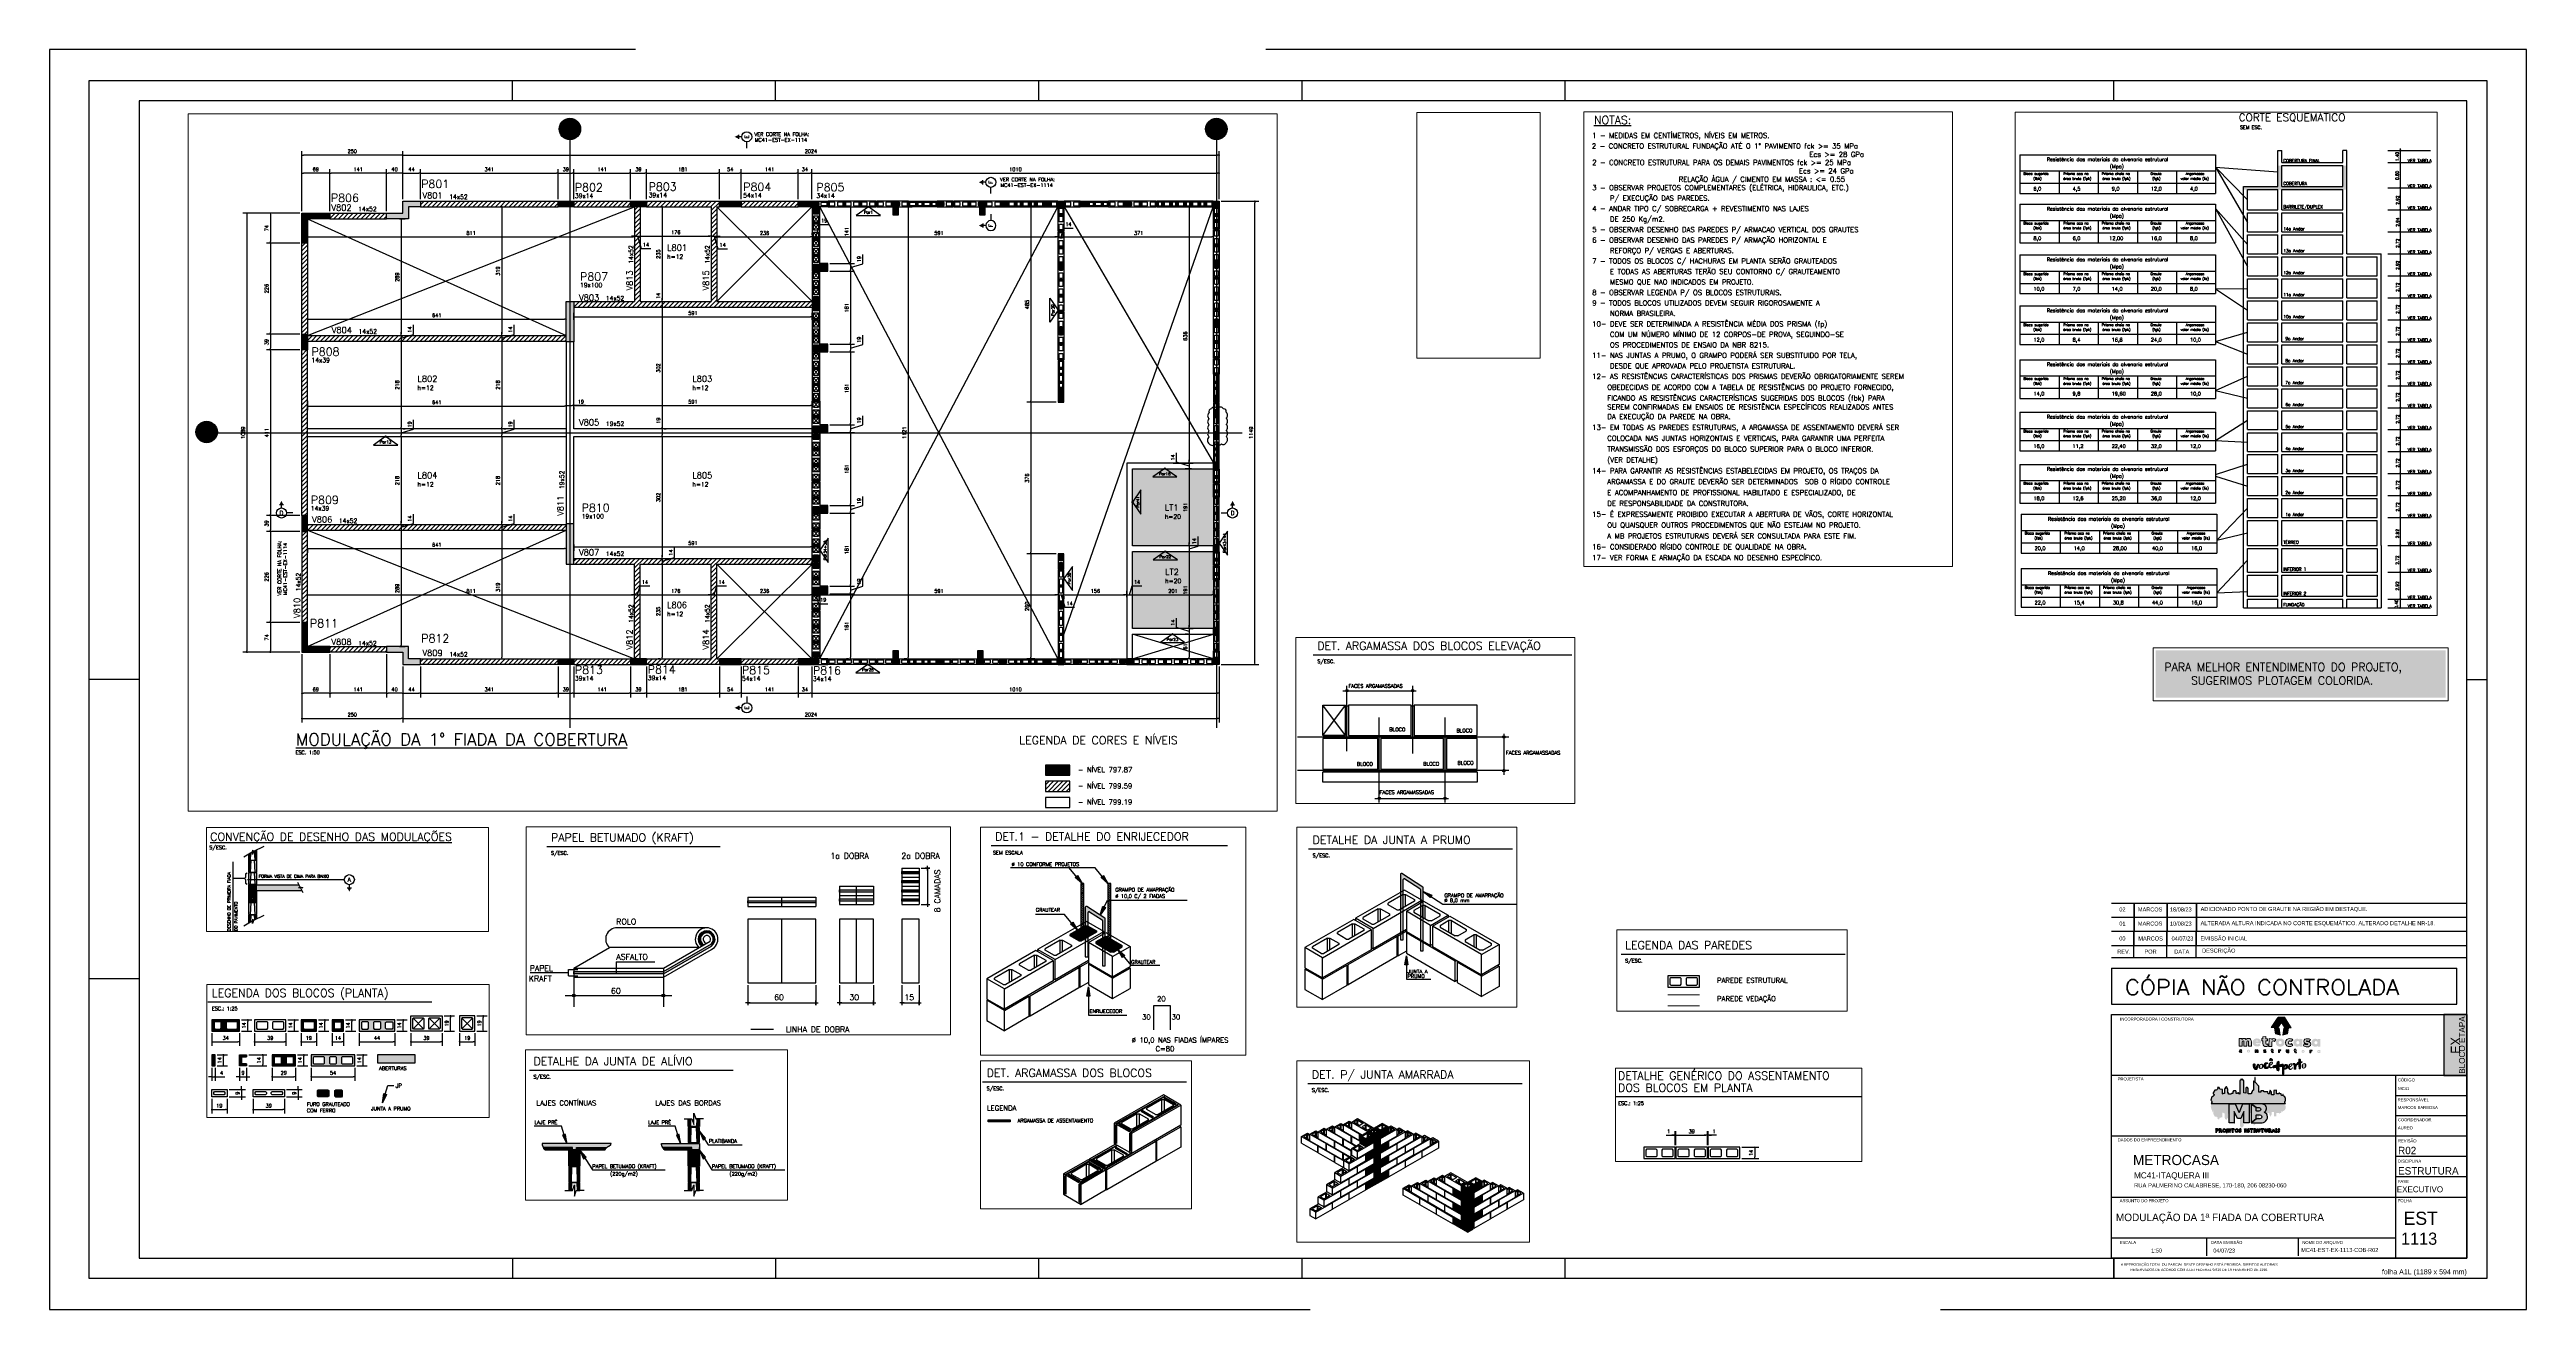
# Paper-space layout 'MC41-EST-EX-1113-COB-R02' of a CAD drawing. Extents: x 333 to 456, y 66 to 129.
# The model-space entities are those that its viewports show. They can reach past a viewport. Long polylines and large blocks are cut down to what shows.
import ezdxf
from ezdxf.enums import TextEntityAlignment as Align

# ---------------------------------------------------------------- set-up
doc = ezdxf.new("R2010")
doc.units = 0
doc.header["$LTSCALE"] = 25
for name, pattern in [('ACAD_ISO04W100', [30, 24, -3, 0, -3]), ('CENTER', [2, 1.25, -0.25, 0.25, -0.25]), ('DASHED', [19.05, 12.7, -6.35]), ('DASHED2', [0.375, 0.25, -0.125]), ('ESTILO_TQS_0002', [0.4, 0.1, -0.3]), ('ESTILO_TQS_0004', [3.3, 2, -0.4, 0.05, -0.4, 0.05, -0.4]), ('ESTILO_TQS_0005', [0.2, 0.1, -0.1]), ('HIDDEN', [0.375, 0.25, -0.125])]:
    doc.linetypes.add(name, pattern=pattern)
for name, color, linetype in [('203', 1, 'DASHED2'), ('213', 252, 'Continuous'), ('228', 7, 'Continuous'), ('241', 2, 'Continuous'), ('245', 252, 'Continuous'), ('246', 7, 'Continuous'), ('247', 50, 'Continuous'), ('248', 100, 'Continuous'), ('249', 20, 'Continuous'), ('250', 151, 'Continuous'), ('252', 1, 'Continuous'), ('253', 251, 'Continuous'), ('4', 4, 'Continuous'), ('50', 1, 'Continuous'), ('_ARQUIVO', 7, 'Continuous'), ('ABERTURAS', 53, 'Continuous'), ('ALVENARIA NÃO ESTRUTURAL', 242, 'Continuous'), ('ARQ-MAR', 2, 'Continuous'), ('ARQ_CAR', 7, 'Continuous'), ('ARQ_CAR-TXT', 7, 'Continuous'), ('ARQ_FOLHA', 7, 'Continuous'), ('ARQ_TXT-2', 2, 'Continuous'), ('ARQ_TXT-4', 4, 'Continuous'), ('ARQ_VISTA 0', 251, 'Continuous'), ('Arranque', 14, 'Continuous'), ('BLOCOS', 2, 'Continuous'), ('Concreto1', 252, 'Continuous'), ('Concreto2', 254, 'Continuous'), ('COTA', 1, 'Continuous'), ('COTAS', 1, 'Continuous'), ('EIXOS', 1, 'ESTILO_TQS_0004'), ('EST-LINHA-COTA', 1, 'Continuous'), ('EST-LINHAS', 2, 'Continuous'), ('EST-SOMBRA-PILAR', 1, 'Continuous'), ('EST-VALOR-COTA', 3, 'Continuous'), ('FERRO', 5, 'Continuous'), ('H1', 251, 'Continuous'), ('H2', 252, 'Continuous'), ('H3', 253, 'Continuous'), ('H4', 254, 'Continuous'), ('H5', 1, 'Continuous'), ('H7', 1, 'Continuous'), ('IND-EIXOS', 2, 'Continuous'), ('L-D', 2, 'Continuous'), ('L-N', 4, 'Continuous'), ('Layer 1', 7, 'Continuous'), ('LINHA-FINA', 1, 'Continuous'), ('Linha_fina', 1, 'Continuous'), ('Linha_media', 4, 'Continuous'), ('P-D', 2, 'Continuous'), ('P-N', 5, 'Continuous'), ('P-S', 5, 'Continuous'), ('PENA_02', 2, 'Continuous'), ('Pena_1', 1, 'Continuous'), ('Pena_2', 2, 'Continuous'), ('PENA_3', 3, 'Continuous'), ('Pena_4', 4, 'Continuous'), ('PENA_6', 6, 'Continuous'), ('PIL-N', 4, 'Continuous'), ('PORTA', 3, 'ESTILO_TQS_0002'), ('PSG-NV1-HTC-251', 251, 'Continuous'), ('PSG-NV2-FLH-SELO', 1, 'Continuous'), ('SEC-LIN', 1, 'ESTILO_TQS_0002'), ('T1', 2, 'Continuous'), ('T2', 3, 'Continuous'), ('T3', 4, 'Continuous'), ('T4', 6, 'Continuous'), ('TEXT-EIXOS', 3, 'Continuous'), ('TEXTO', 3, 'Continuous'), ('ver', 20, 'Continuous'), ('VIG-D', 2, 'Continuous'), ('VIG-N', 4, 'Continuous'), ('VIGA', 3, 'Continuous')]:
    doc.layers.add(name, color=color, linetype=linetype)
doc.layers.add('VIEWPORT', color=7, linetype='Continuous', plot=False)
doc.styles.add('01-MILLEU', font='GOTHIC.TTF')
doc.styles.add('CARIMBO', font='romans.shx', dxfattribs={"height": 30})
doc.styles.add('COTA', font='romans.shx')
doc.styles.add('R300', font='SIMPLEX.SHX', dxfattribs={"width": 1.1, "height": 5.5})
doc.styles.add('ROMANS', font='ROMANS')
doc.styles.get("Standard").update_dxf_attribs({"font": 'romans.shx'})
doc.styles.add('TEXTO', font='romans.shx', dxfattribs={"height": 10})
doc.styles.add('Texto1', font='romans.shx', dxfattribs={"height": 9})
doc.styles.add('Texto2', font='romans.shx', dxfattribs={"height": 12.5})
doc.styles.add('Texto3', font='romans.shx', dxfattribs={"height": 20})
doc.styles.add('Texto4', font='romans.shx', dxfattribs={"height": 30})
doc.styles.add('TQS_ARIAL', font='arial.ttf')
doc.dimstyles.new('forma', dxfattribs={"dimscale": 5, "dimtxt": 1.8, "dimasz": 0.8, "dimexe": 2, "dimexo": 1, "dimgap": 1, "dimtad": 1, "dimdec": 1, "dimzin": 9, "dimtxsty": 'COTA', "dimblk1": 'DOT', "dimblk2": 'DOT', "dimsah": 1, "dimcen": 0, "dimdle": 1, "dimclrd": 256, "dimclre": 256, "dimclrt": 2, "dimadec": 0, "dimazin": 0, "dimtfac": 1, "dimtdec": 0, "dimtmove": 0, "dimatfit": 3, "dimfxl": 1, "dimtolj": 1, "dimtzin": 0, "dimarcsym": 0})
pattern_1 = [(45, (-43310.874, 1613.2194), (-2.24506403, 2.24506403), [])]
pattern_2 = [(45, (-4000, 0), (-5.61266, 5.61266), [])]

# ---------------------------------------------------------------- blocks, each defined once
blk = doc.blocks.new('*U63')
at = {"layer": 'ARQ_CAR-TXT', "true_color": 0x58ba48}
h = blk.add_hatch(color=85, dxfattribs=at)
h.dxf.hatch_style = 1
h.paths.add_polyline_path([(-11.3, 0), (0, 0), (0, 30), (-11.3, 30)])
at = {"layer": 'ARQ_CAR', "color": 5}
blk.add_lwpolyline([(-11.3, 0), (0, 0), (0, 30), (-11.3, 30)], close=True, dxfattribs=at)
at = {"layer": 'ARQ_CAR-TXT', "color": 4, "style": '01-MILLEU'}
blk.add_text('EX', height=4.61, rotation=90, dxfattribs=at).set_placement((-3.3, 10.6))
at = {"layer": 'ARQ_TXT-2', "style": '01-MILLEU'}
blk.add_text('EXECUTIVO', height=2.95, dxfattribs=at).set_placement((-34.5, -57.6))
blk = doc.blocks.new('METROCASA')
at = {"layer": 'Layer 1', "true_color": 0xed1c24}
h = blk.add_hatch(color=240, dxfattribs=at)
h.dxf.hatch_style = 2
h.paths.add_polyline_path([(-1.29, 0.86), (-1.02, -0.59), (0.13, -0.85), (-0.13, 0.85)])
h.paths.add_polyline_path([(2.84, 0.94), (1.22, 3.51), (-0.37, 3.52), (1.27, 0.94)])
h.paths.add_polyline_path([(-2.08, 0.96), (-0.44, 0.95), (0.36, 2.19), (-0.45, 3.48)])
h.paths.add_polyline_path([(0.77, -0.85), (1.92, -0.6), (2.21, 0.84), (1.05, 0.84)])
at = {"layer": 'Layer 1', "true_color": 0x404041}
h = blk.add_hatch(color=250, dxfattribs=at)
h.dxf.hatch_style = 2
edge = h.paths.add_edge_path()
edge.add_spline(control_points=[(-3.66, -4.74), (-3.71, -4.74), (-3.72, -4.72), (-3.72, -4.71), (-3.72, -4.68), (-3.69, -4.68), (-3.66, -4.68), (-3.6, -4.68), (-3.52, -4.7), (-3.48, -4.72), (-3.48, -4.72), (-3.38, -4.57), (-3.38, -4.57), (-3.44, -4.52), (-3.54, -4.48), (-3.65, -4.48), (-3.81, -4.48), (-3.97, -4.54), (-3.97, -4.71), (-3.97, -4.87), (-3.81, -4.92), (-3.68, -4.93), (-3.63, -4.93), (-3.61, -4.94), (-3.61, -4.97), (-3.61, -4.99), (-3.63, -5), (-3.68, -5), (-3.73, -5), (-3.81, -4.99), (-3.92, -4.92), (-3.92, -4.92), (-4, -5.11), (-4, -5.11), (-3.92, -5.16), (-3.79, -5.2), (-3.67, -5.2), (-3.51, -5.2), (-3.36, -5.14), (-3.35, -4.97), (-3.35, -4.79), (-3.52, -4.75), (-3.66, -4.74)], knot_values=[0, 0, 0, 0, 1, 1, 1, 2, 2, 2, 3, 3, 3, 4, 4, 4, 5, 5, 5, 6, 6, 6, 7, 7, 7, 8, 8, 8, 9, 9, 9, 10, 10, 10, 11, 11, 11, 12, 12, 12, 13, 13, 13, 14, 14, 14, 14], degree=3, periodic=0)
edge = h.paths.add_edge_path()
edge.add_spline(control_points=[(-5.55, -4.47), (-5.62, -4.47), (-5.7, -4.5), (-5.76, -4.56), (-5.76, -4.56), (-5.77, -4.49), (-5.77, -4.49), (-5.77, -4.49), (-6, -4.49), (-6, -4.49), (-6, -4.49), (-6, -5.17), (-6, -5.17), (-6, -5.17), (-5.75, -5.17), (-5.75, -5.17), (-5.75, -5.17), (-5.75, -4.81), (-5.75, -4.81), (-5.75, -4.72), (-5.69, -4.68), (-5.63, -4.68), (-5.58, -4.68), (-5.54, -4.71), (-5.54, -4.79), (-5.54, -4.79), (-5.54, -5.17), (-5.54, -5.17), (-5.54, -5.17), (-5.29, -5.17), (-5.29, -5.17), (-5.29, -5.17), (-5.28, -4.79), (-5.28, -4.79), (-5.28, -4.55), (-5.4, -4.48), (-5.55, -4.47)], knot_values=[0, 0, 0, 0, 1, 1, 1, 2, 2, 2, 3, 3, 3, 4, 4, 4, 5, 5, 5, 6, 6, 6, 7, 7, 7, 8, 8, 8, 9, 9, 9, 10, 10, 10, 11, 11, 11, 12, 12, 12, 12], degree=3, periodic=0)
edge = h.paths.add_edge_path()
edge.add_spline(control_points=[(-7.69, -4.46), (-7.89, -4.46), (-8.08, -4.57), (-8.08, -4.82), (-8.08, -5.06), (-7.89, -5.17), (-7.69, -5.17), (-7.5, -5.18), (-7.3, -5.07), (-7.3, -4.82), (-7.3, -4.57), (-7.49, -4.47), (-7.69, -4.46)], knot_values=[0, 0, 0, 0, 1, 1, 1, 2, 2, 2, 3, 3, 3, 4, 4, 4, 4], degree=3, periodic=0)
edge = h.paths.add_edge_path()
edge.add_spline(control_points=[(-7.69, -4.97), (-7.78, -4.97), (-7.83, -4.9), (-7.83, -4.82), (-7.83, -4.74), (-7.78, -4.67), (-7.69, -4.67), (-7.6, -4.67), (-7.55, -4.74), (-7.55, -4.82), (-7.55, -4.9), (-7.61, -4.97), (-7.69, -4.97)], knot_values=[0, 0, 0, 0, 1, 1, 1, 2, 2, 2, 3, 3, 3, 4, 4, 4, 4], degree=3, periodic=0)
edge = h.paths.add_edge_path()
edge.add_spline(control_points=[(-9.57, -4.95), (-9.67, -4.95), (-9.72, -4.88), (-9.72, -4.81), (-9.72, -4.73), (-9.67, -4.66), (-9.57, -4.66), (-9.53, -4.66), (-9.49, -4.67), (-9.46, -4.71), (-9.46, -4.71), (-9.32, -4.56), (-9.32, -4.56), (-9.39, -4.49), (-9.49, -4.45), (-9.59, -4.45), (-9.78, -4.45), (-9.97, -4.56), (-9.97, -4.81), (-9.97, -5.06), (-9.78, -5.16), (-9.59, -5.16), (-9.48, -5.16), (-9.39, -5.12), (-9.3, -5.05), (-9.3, -5.05), (-9.45, -4.9), (-9.45, -4.9), (-9.48, -4.93), (-9.53, -4.95), (-9.57, -4.95)], knot_values=[0, 0, 0, 0, 1, 1, 1, 2, 2, 2, 3, 3, 3, 4, 4, 4, 5, 5, 5, 6, 6, 6, 7, 7, 7, 8, 8, 8, 9, 9, 9, 10, 10, 10, 10], degree=3, periodic=0)
edge = h.paths.add_edge_path()
edge.add_spline(control_points=[(-1.68, -5), (-1.72, -5), (-1.74, -4.98), (-1.74, -4.93), (-1.74, -4.93), (-1.74, -4.71), (-1.74, -4.71), (-1.74, -4.71), (-1.59, -4.71), (-1.59, -4.71), (-1.59, -4.71), (-1.59, -4.52), (-1.59, -4.52), (-1.59, -4.52), (-1.74, -4.52), (-1.74, -4.52), (-1.74, -4.52), (-1.74, -4.32), (-1.74, -4.32), (-1.74, -4.32), (-1.99, -4.34), (-1.99, -4.34), (-1.99, -4.34), (-1.99, -4.51), (-1.99, -4.51), (-1.99, -4.51), (-2.1, -4.51), (-2.1, -4.51), (-2.1, -4.51), (-2.1, -4.71), (-2.1, -4.71), (-2.1, -4.71), (-1.99, -4.71), (-1.99, -4.71), (-1.99, -4.71), (-1.99, -4.93), (-1.99, -4.93), (-2, -5.14), (-1.88, -5.21), (-1.74, -5.21), (-1.67, -5.21), (-1.61, -5.19), (-1.55, -5.16), (-1.55, -5.16), (-1.6, -4.97), (-1.6, -4.97), (-1.62, -4.99), (-1.65, -5), (-1.68, -5)], knot_values=[0, 0, 0, 0, 1, 1, 1, 2, 2, 2, 3, 3, 3, 4, 4, 4, 5, 5, 5, 6, 6, 6, 7, 7, 7, 8, 8, 8, 9, 9, 9, 10, 10, 10, 11, 11, 11, 12, 12, 12, 13, 13, 13, 14, 14, 14, 15, 15, 15, 16, 16, 16, 16], degree=3, periodic=0)
edge = h.paths.add_edge_path()
edge.add_spline(control_points=[(9.78, -4.57), (9.78, -4.57), (9.77, -4.65), (9.77, -4.65), (9.73, -4.59), (9.66, -4.56), (9.57, -4.56), (9.37, -4.56), (9.24, -4.71), (9.24, -4.91), (9.24, -5.11), (9.35, -5.25), (9.55, -5.26), (9.62, -5.27), (9.71, -5.24), (9.77, -5.18), (9.77, -5.18), (9.78, -5.25), (9.78, -5.25), (9.78, -5.25), (10.01, -5.25), (10.01, -5.25), (10.01, -5.25), (10.02, -4.57), (10.02, -4.57), (10.02, -4.57), (9.78, -4.57), (9.78, -4.57)], knot_values=[0, 0, 0, 0, 1, 1, 1, 2, 2, 2, 3, 3, 3, 4, 4, 4, 5, 5, 5, 6, 6, 6, 7, 7, 7, 8, 8, 8, 9, 9, 9, 9], degree=3, periodic=0)
edge = h.paths.add_edge_path()
edge.add_spline(control_points=[(9.62, -5.06), (9.55, -5.06), (9.49, -5), (9.49, -4.91), (9.49, -4.82), (9.55, -4.76), (9.62, -4.76), (9.71, -4.76), (9.76, -4.82), (9.76, -4.91), (9.76, -4.99), (9.71, -5.06), (9.62, -5.06)], knot_values=[0, 0, 0, 0, 1, 1, 1, 2, 2, 2, 3, 3, 3, 4, 4, 4, 4], degree=3, periodic=0)
edge = h.paths.add_edge_path()
edge.add_spline(control_points=[(7.69, -4.64), (7.69, -4.64), (7.68, -4.56), (7.68, -4.56), (7.68, -4.56), (7.45, -4.56), (7.45, -4.56), (7.45, -4.56), (7.45, -5.24), (7.45, -5.24), (7.45, -5.24), (7.7, -5.24), (7.7, -5.24), (7.7, -5.24), (7.7, -4.89), (7.7, -4.89), (7.7, -4.8), (7.76, -4.76), (7.82, -4.76), (7.86, -4.76), (7.89, -4.77), (7.93, -4.8), (7.93, -4.8), (8.04, -4.62), (8.04, -4.62), (7.99, -4.57), (7.93, -4.55), (7.86, -4.55), (7.79, -4.55), (7.73, -4.57), (7.69, -4.64)], knot_values=[0, 0, 0, 0, 1, 1, 1, 2, 2, 2, 3, 3, 3, 4, 4, 4, 5, 5, 5, 6, 6, 6, 7, 7, 7, 8, 8, 8, 9, 9, 9, 10, 10, 10, 10], degree=3, periodic=0)
edge = h.paths.add_edge_path()
edge.add_spline(control_points=[(5.76, -4.54), (5.56, -4.54), (5.37, -4.64), (5.37, -4.89), (5.37, -5.14), (5.56, -5.24), (5.75, -5.25), (5.95, -5.25), (6.14, -5.14), (6.14, -4.89), (6.15, -4.65), (5.96, -4.54), (5.76, -4.54)], knot_values=[0, 0, 0, 0, 1, 1, 1, 2, 2, 2, 3, 3, 3, 4, 4, 4, 4], degree=3, periodic=0)
edge = h.paths.add_edge_path()
edge.add_spline(control_points=[(5.76, -5.04), (5.67, -5.04), (5.62, -4.97), (5.62, -4.89), (5.62, -4.81), (5.67, -4.74), (5.76, -4.74), (5.85, -4.74), (5.9, -4.81), (5.9, -4.89), (5.9, -4.97), (5.84, -5.04), (5.76, -5.04)], knot_values=[0, 0, 0, 0, 1, 1, 1, 2, 2, 2, 3, 3, 3, 4, 4, 4, 4], degree=3, periodic=0)
edge = h.paths.add_edge_path()
edge.add_spline(control_points=[(4, -5.03), (3.96, -5.03), (3.94, -5.01), (3.93, -4.96), (3.93, -4.96), (3.94, -4.74), (3.94, -4.74), (3.94, -4.74), (4.09, -4.74), (4.09, -4.74), (4.09, -4.74), (4.09, -4.55), (4.09, -4.55), (4.09, -4.55), (3.94, -4.55), (3.94, -4.55), (3.94, -4.55), (3.94, -4.35), (3.94, -4.35), (3.94, -4.35), (3.69, -4.38), (3.69, -4.38), (3.69, -4.38), (3.69, -4.54), (3.69, -4.54), (3.69, -4.54), (3.58, -4.54), (3.58, -4.54), (3.58, -4.54), (3.58, -4.74), (3.58, -4.74), (3.58, -4.74), (3.69, -4.74), (3.69, -4.74), (3.69, -4.74), (3.68, -4.96), (3.68, -4.96), (3.68, -5.17), (3.8, -5.24), (3.93, -5.24), (4, -5.24), (4.07, -5.22), (4.13, -5.19), (4.13, -5.19), (4.08, -5), (4.08, -5), (4.05, -5.02), (4.03, -5.03), (4, -5.03)], knot_values=[0, 0, 0, 0, 1, 1, 1, 2, 2, 2, 3, 3, 3, 4, 4, 4, 5, 5, 5, 6, 6, 6, 7, 7, 7, 8, 8, 8, 9, 9, 9, 10, 10, 10, 11, 11, 11, 12, 12, 12, 13, 13, 13, 14, 14, 14, 15, 15, 15, 16, 16, 16, 16], degree=3, periodic=0)
edge = h.paths.add_edge_path()
edge.add_spline(control_points=[(2.03, -4.89), (2.03, -4.98), (1.97, -5.02), (1.91, -5.02), (1.87, -5.02), (1.82, -4.99), (1.82, -4.9), (1.82, -4.9), (1.82, -4.53), (1.82, -4.53), (1.82, -4.53), (1.57, -4.53), (1.57, -4.53), (1.57, -4.53), (1.57, -4.9), (1.57, -4.9), (1.57, -5.15), (1.69, -5.22), (1.83, -5.22), (1.9, -5.23), (1.99, -5.2), (2.05, -5.14), (2.05, -5.14), (2.06, -5.21), (2.06, -5.21), (2.06, -5.21), (2.28, -5.21), (2.28, -5.21), (2.28, -5.21), (2.28, -4.53), (2.28, -4.53), (2.28, -4.53), (2.03, -4.53), (2.03, -4.53), (2.03, -4.53), (2.03, -4.89), (2.03, -4.89)], knot_values=[0, 0, 0, 0, 1, 1, 1, 2, 2, 2, 3, 3, 3, 4, 4, 4, 5, 5, 5, 6, 6, 6, 7, 7, 7, 8, 8, 8, 9, 9, 9, 10, 10, 10, 11, 11, 11, 12, 12, 12, 12], degree=3, periodic=0)
edge = h.paths.add_edge_path()
edge.add_spline(control_points=[(-0.02, -4.59), (-0.02, -4.59), (-0.04, -4.52), (-0.04, -4.52), (-0.04, -4.52), (-0.26, -4.52), (-0.26, -4.52), (-0.26, -4.52), (-0.27, -5.2), (-0.27, -5.2), (-0.27, -5.2), (-0.02, -5.2), (-0.02, -5.2), (-0.02, -5.2), (-0.01, -4.85), (-0.01, -4.85), (-0.01, -4.76), (0.04, -4.72), (0.1, -4.72), (0.15, -4.72), (0.18, -4.73), (0.22, -4.76), (0.22, -4.76), (0.32, -4.58), (0.32, -4.58), (0.28, -4.53), (0.21, -4.51), (0.14, -4.5), (0.08, -4.5), (0.01, -4.53), (-0.02, -4.59)], knot_values=[0, 0, 0, 0, 1, 1, 1, 2, 2, 2, 3, 3, 3, 4, 4, 4, 5, 5, 5, 6, 6, 6, 7, 7, 7, 8, 8, 8, 9, 9, 9, 10, 10, 10, 10], degree=3, periodic=0)
at = {"layer": 'Layer 1', "true_color": 0xed1c24}
h = blk.add_hatch(color=240, dxfattribs=at)
h.dxf.hatch_style = 2
edge = h.paths.add_edge_path()
edge.add_spline(control_points=[(-1.94, -1.96), (-1.94, -1.96), (-1.98, -1.76), (-1.98, -1.76), (-1.98, -1.76), (-2.62, -1.75), (-2.62, -1.75), (-2.62, -1.75), (-2.63, -3.66), (-2.63, -3.66), (-2.63, -3.66), (-1.92, -3.66), (-1.92, -3.66), (-1.92, -3.66), (-1.91, -2.67), (-1.91, -2.67), (-1.91, -2.42), (-1.76, -2.31), (-1.58, -2.31), (-1.46, -2.31), (-1.38, -2.34), (-1.26, -2.43), (-1.26, -2.43), (-0.98, -1.92), (-0.98, -1.92), (-1.1, -1.79), (-1.28, -1.71), (-1.48, -1.71), (-1.66, -1.71), (-1.84, -1.79), (-1.94, -1.96)], knot_values=[0, 0, 0, 0, 1, 1, 1, 2, 2, 2, 3, 3, 3, 4, 4, 4, 5, 5, 5, 6, 6, 6, 7, 7, 7, 8, 8, 8, 9, 9, 9, 10, 10, 10, 10], degree=3, periodic=0)
edge = h.paths.add_edge_path()
edge.add_spline(control_points=[(-5.6, -1.69), (-6.11, -1.69), (-6.66, -1.99), (-6.66, -2.69), (-6.67, -3.38), (-6.16, -3.68), (-5.56, -3.68), (-5.23, -3.68), (-4.92, -3.58), (-4.69, -3.37), (-4.69, -3.37), (-5.04, -2.98), (-5.04, -2.98), (-5.16, -3.07), (-5.32, -3.13), (-5.53, -3.13), (-5.68, -3.13), (-5.9, -3.06), (-5.95, -2.89), (-5.95, -2.89), (-4.62, -2.89), (-4.62, -2.89), (-4.45, -2.14), (-4.92, -1.69), (-5.6, -1.69)], knot_values=[0, 0, 0, 0, 1, 1, 1, 2, 2, 2, 3, 3, 3, 4, 4, 4, 5, 5, 5, 6, 6, 6, 7, 7, 7, 8, 8, 8, 8], degree=3, periodic=0)
edge = h.paths.add_edge_path()
edge.add_spline(control_points=[(-5.94, -2.43), (-5.89, -2.12), (-5.27, -2.13), (-5.25, -2.43), (-5.25, -2.43), (-5.94, -2.43), (-5.94, -2.43)], knot_values=[0, 0, 0, 0, 1, 1, 1, 2, 2, 2, 2], degree=3, periodic=0)
edge = h.paths.add_edge_path()
edge.add_spline(control_points=[(4.86, -2), (4.76, -1.84), (4.58, -1.75), (4.31, -1.75), (3.75, -1.74), (3.38, -2.17), (3.38, -2.74), (3.37, -3.29), (3.68, -3.69), (4.24, -3.73), (4.45, -3.74), (4.71, -3.67), (4.87, -3.49), (4.87, -3.49), (4.9, -3.7), (4.9, -3.7), (4.9, -3.7), (5.56, -3.7), (5.56, -3.7), (5.56, -3.7), (5.57, -1.8), (5.57, -1.8), (5.57, -1.8), (4.9, -1.79), (4.9, -1.79), (4.9, -1.79), (4.86, -2), (4.86, -2)], knot_values=[0, 0, 0, 0, 1, 1, 1, 2, 2, 2, 3, 3, 3, 4, 4, 4, 5, 5, 5, 6, 6, 6, 7, 7, 7, 8, 8, 8, 9, 9, 9, 9], degree=3, periodic=0)
edge = h.paths.add_edge_path()
edge.add_spline(control_points=[(4.46, -3.16), (4.25, -3.16), (4.08, -3.01), (4.08, -2.74), (4.08, -2.47), (4.25, -2.32), (4.47, -2.32), (4.72, -2.32), (4.86, -2.49), (4.86, -2.74), (4.86, -2.97), (4.7, -3.16), (4.46, -3.16)], knot_values=[0, 0, 0, 0, 1, 1, 1, 2, 2, 2, 3, 3, 3, 4, 4, 4, 4], degree=3, periodic=0)
edge = h.paths.add_edge_path()
edge.add_spline(control_points=[(-7.68, -1.68), (-7.94, -1.68), (-8.15, -1.76), (-8.31, -1.95), (-8.4, -1.77), (-8.59, -1.69), (-8.78, -1.68), (-8.98, -1.68), (-9.19, -1.76), (-9.31, -1.92), (-9.31, -1.92), (-9.36, -1.72), (-9.36, -1.72), (-9.36, -1.72), (-9.95, -1.71), (-9.95, -1.71), (-9.95, -1.71), (-9.96, -3.62), (-9.96, -3.62), (-9.96, -3.62), (-9.26, -3.62), (-9.26, -3.62), (-9.26, -3.62), (-9.25, -2.58), (-9.25, -2.58), (-9.25, -2.37), (-9.12, -2.27), (-9, -2.27), (-8.87, -2.27), (-8.8, -2.35), (-8.8, -2.57), (-8.8, -2.57), (-8.81, -3.62), (-8.81, -3.62), (-8.81, -3.62), (-8.11, -3.63), (-8.11, -3.63), (-8.11, -3.63), (-8.1, -2.58), (-8.1, -2.58), (-8.1, -2.37), (-7.98, -2.29), (-7.86, -2.29), (-7.75, -2.29), (-7.66, -2.37), (-7.66, -2.57), (-7.66, -2.57), (-7.67, -3.63), (-7.67, -3.63), (-7.67, -3.63), (-6.96, -3.63), (-6.96, -3.63), (-6.96, -3.63), (-6.95, -2.57), (-6.95, -2.57), (-6.95, -1.94), (-7.26, -1.68), (-7.68, -1.68)], knot_values=[0, 0, 0, 0, 1, 1, 1, 2, 2, 2, 3, 3, 3, 4, 4, 4, 5, 5, 5, 6, 6, 6, 7, 7, 7, 8, 8, 8, 9, 9, 9, 10, 10, 10, 11, 11, 11, 12, 12, 12, 13, 13, 13, 14, 14, 14, 15, 15, 15, 16, 16, 16, 17, 17, 17, 18, 18, 18, 19, 19, 19, 19], degree=3, periodic=0)
edge = h.paths.add_edge_path()
edge.add_spline(control_points=[(-3.23, -3.11), (-3.34, -3.11), (-3.41, -3.06), (-3.42, -2.93), (-3.42, -2.93), (-3.41, -2.3), (-3.41, -2.3), (-3.41, -2.3), (-2.98, -2.3), (-2.98, -2.3), (-2.98, -2.3), (-2.98, -1.76), (-2.98, -1.76), (-2.98, -1.76), (-3.41, -1.76), (-3.41, -1.76), (-3.41, -1.76), (-3.4, -1.21), (-3.4, -1.21), (-3.4, -1.21), (-4.11, -1.28), (-4.11, -1.28), (-4.11, -1.28), (-4.11, -1.76), (-4.11, -1.76), (-4.11, -1.76), (-4.42, -1.75), (-4.42, -1.75), (-4.42, -1.75), (-4.42, -2.3), (-4.42, -2.3), (-4.42, -2.3), (-4.11, -2.3), (-4.11, -2.3), (-4.11, -2.3), (-4.12, -2.92), (-4.12, -2.92), (-4.13, -3.52), (-3.79, -3.69), (-3.42, -3.7), (-3.22, -3.7), (-3.03, -3.66), (-2.87, -3.57), (-2.87, -3.57), (-3.02, -3.05), (-3.02, -3.05), (-3.08, -3.09), (-3.16, -3.11), (-3.23, -3.11)], knot_values=[0, 0, 0, 0, 1, 1, 1, 2, 2, 2, 3, 3, 3, 4, 4, 4, 5, 5, 5, 6, 6, 6, 7, 7, 7, 8, 8, 8, 9, 9, 9, 10, 10, 10, 11, 11, 11, 12, 12, 12, 13, 13, 13, 14, 14, 14, 15, 15, 15, 16, 16, 16, 16], degree=3, periodic=0)
edge = h.paths.add_edge_path()
edge.add_spline(control_points=[(2.53, -3.13), (2.26, -3.13), (2.12, -2.94), (2.12, -2.74), (2.12, -2.5), (2.27, -2.3), (2.54, -2.3), (2.66, -2.3), (2.77, -2.35), (2.86, -2.44), (2.86, -2.44), (3.24, -2.04), (3.24, -2.04), (3.04, -1.84), (2.77, -1.74), (2.5, -1.74), (1.96, -1.73), (1.43, -2.04), (1.42, -2.73), (1.42, -3.44), (1.94, -3.72), (2.5, -3.72), (2.78, -3.72), (3.06, -3.6), (3.28, -3.4), (3.28, -3.4), (2.88, -2.98), (2.88, -2.98), (2.79, -3.08), (2.66, -3.13), (2.53, -3.13)], knot_values=[0, 0, 0, 0, 1, 1, 1, 2, 2, 2, 3, 3, 3, 4, 4, 4, 5, 5, 5, 6, 6, 6, 7, 7, 7, 8, 8, 8, 9, 9, 9, 10, 10, 10, 10], degree=3, periodic=0)
edge = h.paths.add_edge_path()
edge.add_spline(control_points=[(9.37, -1.82), (9.37, -1.82), (9.33, -2.02), (9.33, -2.02), (9.23, -1.87), (9.04, -1.77), (8.77, -1.77), (8.22, -1.77), (7.85, -2.2), (7.84, -2.76), (7.84, -3.31), (8.15, -3.71), (8.71, -3.75), (8.92, -3.76), (9.17, -3.7), (9.34, -3.51), (9.34, -3.51), (9.37, -3.72), (9.37, -3.72), (9.37, -3.72), (10.02, -3.72), (10.02, -3.72), (10.02, -3.72), (10.03, -1.82), (10.03, -1.82), (10.03, -1.82), (9.37, -1.82), (9.37, -1.82)], knot_values=[0, 0, 0, 0, 1, 1, 1, 2, 2, 2, 3, 3, 3, 4, 4, 4, 5, 5, 5, 6, 6, 6, 7, 7, 7, 8, 8, 8, 9, 9, 9, 9], degree=3, periodic=0)
edge = h.paths.add_edge_path()
edge.add_spline(control_points=[(8.93, -3.18), (8.71, -3.18), (8.55, -3.03), (8.55, -2.76), (8.55, -2.5), (8.72, -2.34), (8.93, -2.35), (9.18, -2.35), (9.32, -2.51), (9.32, -2.77), (9.32, -2.99), (9.17, -3.18), (8.93, -3.18)], knot_values=[0, 0, 0, 0, 1, 1, 1, 2, 2, 2, 3, 3, 3, 4, 4, 4, 4], degree=3, periodic=0)
edge = h.paths.add_edge_path()
edge.add_spline(control_points=[(6.78, -2.48), (6.66, -2.48), (6.63, -2.42), (6.63, -2.39), (6.63, -2.32), (6.7, -2.29), (6.8, -2.3), (6.96, -2.29), (7.18, -2.35), (7.28, -2.41), (7.28, -2.41), (7.58, -1.99), (7.58, -1.99), (7.4, -1.85), (7.12, -1.76), (6.81, -1.76), (6.36, -1.75), (5.93, -1.92), (5.93, -2.38), (5.92, -2.84), (6.37, -2.99), (6.74, -3), (6.88, -3.02), (6.94, -3.05), (6.94, -3.11), (6.94, -3.17), (6.87, -3.2), (6.75, -3.2), (6.59, -3.19), (6.36, -3.18), (6.07, -2.98), (6.07, -2.98), (5.84, -3.5), (5.84, -3.5), (6.05, -3.66), (6.43, -3.75), (6.76, -3.76), (7.22, -3.76), (7.65, -3.58), (7.65, -3.11), (7.65, -2.61), (7.17, -2.49), (6.78, -2.48)], knot_values=[0, 0, 0, 0, 1, 1, 1, 2, 2, 2, 3, 3, 3, 4, 4, 4, 5, 5, 5, 6, 6, 6, 7, 7, 7, 8, 8, 8, 9, 9, 9, 10, 10, 10, 11, 11, 11, 12, 12, 12, 13, 13, 13, 14, 14, 14, 14], degree=3, periodic=0)
edge = h.paths.add_edge_path()
edge.add_spline(control_points=[(0.13, -1.72), (-0.42, -1.72), (-0.95, -2.01), (-0.96, -2.72), (-0.96, -3.41), (-0.42, -3.71), (0.12, -3.72), (0.66, -3.72), (1.21, -3.42), (1.22, -2.73), (1.22, -2.03), (0.7, -1.73), (0.13, -1.72)], knot_values=[0, 0, 0, 0, 1, 1, 1, 2, 2, 2, 3, 3, 3, 4, 4, 4, 4], degree=3, periodic=0)
edge = h.paths.add_edge_path()
edge.add_spline(control_points=[(0.13, -3.13), (-0.12, -3.13), (-0.27, -2.94), (-0.26, -2.72), (-0.26, -2.5), (-0.12, -2.3), (0.13, -2.31), (0.38, -2.31), (0.52, -2.5), (0.52, -2.72), (0.52, -2.96), (0.37, -3.14), (0.13, -3.13)], knot_values=[0, 0, 0, 0, 1, 1, 1, 2, 2, 2, 3, 3, 3, 4, 4, 4, 4], degree=3, periodic=0)
at = {"layer": 'Layer 1', "true_color": 0x404041}
h = blk.add_hatch(color=250, dxfattribs=at)
h.dxf.hatch_style = 2
edge = h.paths.add_edge_path()
edge.add_spline(control_points=[(-2.43, -7.17), (-2.4, -7.16), (-2.38, -7.15), (-2.36, -7.14), (-2.33, -7.13), (-2.31, -7.11), (-2.3, -7.09), (-2.28, -7.07), (-2.26, -7.04), (-2.24, -7.01), (-2.22, -6.98), (-2.2, -6.95), (-2.17, -6.92), (-2.15, -6.93), (-2.11, -6.95), (-2.08, -6.98), (-2.05, -7.01), (-2.01, -7.04), (-1.98, -7.06), (-1.94, -7.09), (-1.9, -7.11), (-1.87, -7.13), (-1.84, -7.14), (-1.81, -7.14), (-1.78, -7.12), (-1.75, -7.1), (-1.75, -7.07), (-1.76, -7.02), (-1.78, -6.98), (-1.8, -6.94), (-1.84, -6.89), (-1.87, -6.84), (-1.91, -6.8), (-1.96, -6.76), (-2, -6.72), (-2.04, -6.69), (-2.07, -6.68), (-2.11, -6.66), (-2.15, -6.65), (-2.18, -6.64), (-2.21, -6.64), (-2.24, -6.64), (-2.26, -6.65), (-2.29, -6.66), (-2.31, -6.68), (-2.33, -6.71), (-2.35, -6.73), (-2.36, -6.77), (-2.38, -6.82), (-2.4, -6.84), (-2.41, -6.87), (-2.43, -6.91), (-2.44, -6.95), (-2.46, -6.99), (-2.47, -7.03), (-2.48, -7.07), (-2.48, -7.11), (-2.48, -7.14), (-2.47, -7.16), (-2.46, -7.18), (-2.43, -7.17)], knot_values=[0, 0, 0, 0, 1, 1, 1, 2, 2, 2, 3, 3, 3, 4, 4, 4, 5, 5, 5, 6, 6, 6, 7, 7, 7, 8, 8, 8, 9, 9, 9, 10, 10, 10, 11, 11, 11, 12, 12, 12, 13, 13, 13, 14, 14, 14, 15, 15, 15, 16, 16, 16, 17, 17, 17, 18, 18, 18, 19, 19, 19, 20, 20, 20, 20], degree=3, periodic=0)
edge = h.paths.add_edge_path()
edge.add_spline(control_points=[(-5.26, -8.04), (-5.28, -8.03), (-5.33, -8.05), (-5.4, -8.1), (-5.49, -8.17), (-5.55, -8.25), (-5.6, -8.35), (-5.65, -8.45), (-5.69, -8.55), (-5.71, -8.65), (-5.74, -8.76), (-5.76, -8.85), (-5.77, -8.93), (-5.78, -9.02), (-5.8, -9.07), (-5.81, -9.1), (-5.83, -9.13), (-5.85, -9.12), (-5.88, -9.08), (-5.91, -9.04), (-5.94, -8.98), (-5.97, -8.89), (-6, -8.8), (-6.02, -8.7), (-6.04, -8.57), (-6.05, -8.44), (-6.05, -8.3), (-6.03, -8.14), (-6.03, -8.11), (-6.04, -8.08), (-6.06, -8.06), (-6.09, -8.03), (-6.12, -8.01), (-6.16, -8), (-6.2, -7.98), (-6.25, -7.98), (-6.3, -7.98), (-6.35, -7.99), (-6.4, -8), (-6.45, -8.03), (-6.48, -8.05), (-6.5, -8.08), (-6.52, -8.13), (-6.53, -8.18), (-6.53, -8.24), (-6.53, -8.31), (-6.53, -8.38), (-6.52, -8.45), (-6.5, -8.52), (-6.49, -8.6), (-6.47, -8.67), (-6.45, -8.74), (-6.43, -8.81), (-6.41, -8.87), (-6.39, -8.93), (-6.36, -8.98), (-6.34, -9.03), (-6.32, -9.05), (-6.29, -9.1), (-6.26, -9.14), (-6.23, -9.18), (-6.19, -9.23), (-6.16, -9.27), (-6.11, -9.3), (-6.07, -9.34), (-6.02, -9.36), (-5.96, -9.37), (-5.9, -9.38), (-5.83, -9.38), (-5.75, -9.35), (-5.71, -9.34), (-5.67, -9.31), (-5.63, -9.25), (-5.58, -9.19), (-5.54, -9.12), (-5.51, -9.05), (-5.47, -8.98), (-5.44, -8.9), (-5.41, -8.82), (-5.38, -8.74), (-5.36, -8.67), (-5.34, -8.61), (-5.32, -8.53), (-5.29, -8.44), (-5.27, -8.36), (-5.25, -8.27), (-5.23, -8.2), (-5.23, -8.15), (-5.22, -8.09), (-5.23, -8.06), (-5.26, -8.04)], knot_values=[0, 0, 0, 0, 1, 1, 1, 2, 2, 2, 3, 3, 3, 4, 4, 4, 5, 5, 5, 6, 6, 6, 7, 7, 7, 8, 8, 8, 9, 9, 9, 10, 10, 10, 11, 11, 11, 12, 12, 12, 13, 13, 13, 14, 14, 14, 15, 15, 15, 16, 16, 16, 17, 17, 17, 18, 18, 18, 19, 19, 19, 20, 20, 20, 21, 21, 21, 22, 22, 22, 23, 23, 23, 24, 24, 24, 25, 25, 25, 26, 26, 26, 27, 27, 27, 28, 28, 28, 29, 29, 29, 30, 30, 30, 30], degree=3, periodic=0)
edge = h.paths.add_edge_path()
edge.add_spline(control_points=[(-1.57, -8.39), (-1.57, -8.35), (-1.58, -8.33), (-1.6, -8.33), (-1.62, -8.34), (-1.64, -8.36), (-1.66, -8.39), (-1.68, -8.43), (-1.71, -8.47), (-1.75, -8.52), (-1.78, -8.56), (-1.82, -8.61), (-1.87, -8.65), (-1.92, -8.7), (-1.99, -8.73), (-2.07, -8.75), (-2.11, -8.76), (-2.14, -8.76), (-2.17, -8.75), (-2.19, -8.74), (-2.22, -8.73), (-2.24, -8.72), (-2.26, -8.7), (-2.27, -8.68), (-2.28, -8.66), (-2.3, -8.64), (-2.31, -8.61), (-2.31, -8.59), (-2.33, -8.53), (-2.34, -8.45), (-2.33, -8.37), (-2.27, -8.37), (-2.2, -8.36), (-2.14, -8.33), (-2.08, -8.31), (-2.02, -8.28), (-1.96, -8.23), (-1.89, -8.19), (-1.83, -8.12), (-1.77, -8.03), (-1.71, -7.95), (-1.68, -7.87), (-1.66, -7.8), (-1.65, -7.72), (-1.65, -7.65), (-1.67, -7.59), (-1.69, -7.53), (-1.72, -7.48), (-1.77, -7.45), (-1.81, -7.41), (-1.87, -7.39), (-1.93, -7.39), (-2, -7.4), (-2.06, -7.41), (-2.13, -7.43), (-2.2, -7.44), (-2.26, -7.47), (-2.32, -7.5), (-2.38, -7.53), (-2.44, -7.57), (-2.49, -7.62), (-2.54, -7.67), (-2.58, -7.72), (-2.62, -7.78), (-2.66, -7.87), (-2.7, -7.94), (-2.72, -8.02), (-2.74, -8.1), (-2.75, -8.16), (-2.76, -8.22), (-2.77, -8.29), (-2.77, -8.36), (-2.76, -8.42), (-2.75, -8.52), (-2.72, -8.62), (-2.68, -8.71), (-2.65, -8.78), (-2.6, -8.86), (-2.54, -8.92), (-2.47, -8.99), (-2.39, -9.03), (-2.28, -9.05), (-2.17, -9.07), (-2.07, -9.07), (-1.98, -9.04), (-1.9, -9.01), (-1.83, -8.97), (-1.78, -8.91), (-1.72, -8.86), (-1.68, -8.8), (-1.64, -8.73), (-1.61, -8.66), (-1.59, -8.6), (-1.58, -8.54), (-1.57, -8.48), (-1.56, -8.43), (-1.57, -8.39)], knot_values=[0, 0, 0, 0, 1, 1, 1, 2, 2, 2, 3, 3, 3, 4, 4, 4, 5, 5, 5, 6, 6, 6, 7, 7, 7, 8, 8, 8, 9, 9, 9, 10, 10, 10, 11, 11, 11, 12, 12, 12, 13, 13, 13, 14, 14, 14, 15, 15, 15, 16, 16, 16, 17, 17, 17, 18, 18, 18, 19, 19, 19, 20, 20, 20, 21, 21, 21, 22, 22, 22, 23, 23, 23, 24, 24, 24, 25, 25, 25, 26, 26, 26, 27, 27, 27, 28, 28, 28, 29, 29, 29, 30, 30, 30, 31, 31, 31, 32, 32, 32, 32], degree=3, periodic=0)
edge = h.paths.add_edge_path()
edge.add_spline(control_points=[(-2.31, -8.07), (-2.31, -8.04), (-2.3, -8.01), (-2.29, -7.98), (-2.27, -7.95), (-2.25, -7.9), (-2.23, -7.85), (-2.2, -7.81), (-2.17, -7.77), (-2.14, -7.75), (-2.1, -7.72), (-2.07, -7.7), (-2.03, -7.69), (-1.99, -7.67), (-1.95, -7.66), (-1.91, -7.65), (-1.9, -7.67), (-1.91, -7.7), (-1.91, -7.72), (-1.92, -7.75), (-1.93, -7.78), (-1.94, -7.81), (-1.95, -7.85), (-1.97, -7.89), (-2.01, -7.94), (-2.04, -7.99), (-2.07, -8.02), (-2.11, -8.05), (-2.15, -8.07), (-2.18, -8.09), (-2.21, -8.1), (-2.25, -8.11), (-2.29, -8.12), (-2.32, -8.13), (-2.32, -8.11), (-2.32, -8.09), (-2.31, -8.07)], knot_values=[0, 0, 0, 0, 1, 1, 1, 2, 2, 2, 3, 3, 3, 4, 4, 4, 5, 5, 5, 6, 6, 6, 7, 7, 7, 8, 8, 8, 9, 9, 9, 10, 10, 10, 11, 11, 11, 12, 12, 12, 12], degree=3, periodic=0)
edge = h.paths.add_edge_path()
edge.add_spline(control_points=[(-4.11, -8.09), (-4.16, -8), (-4.24, -7.93), (-4.34, -7.88), (-4.36, -7.87), (-4.38, -7.87), (-4.39, -7.87), (-4.4, -7.88), (-4.41, -7.89), (-4.43, -7.9), (-4.45, -7.92), (-4.48, -7.93), (-4.52, -7.95), (-4.57, -7.97), (-4.64, -7.99), (-4.74, -8), (-4.84, -8.02), (-4.93, -8.06), (-5, -8.14), (-5.07, -8.21), (-5.12, -8.29), (-5.15, -8.39), (-5.18, -8.48), (-5.2, -8.59), (-5.19, -8.69), (-5.18, -8.8), (-5.16, -8.89), (-5.11, -8.98), (-5.06, -9.06), (-5, -9.13), (-4.91, -9.18), (-4.82, -9.23), (-4.72, -9.25), (-4.59, -9.24), (-4.49, -9.22), (-4.4, -9.19), (-4.32, -9.13), (-4.24, -9.07), (-4.18, -9), (-4.12, -8.92), (-4.07, -8.84), (-4.03, -8.75), (-4.01, -8.65), (-3.99, -8.55), (-3.99, -8.45), (-4, -8.36), (-4.02, -8.26), (-4.05, -8.17), (-4.11, -8.09)], knot_values=[0, 0, 0, 0, 1, 1, 1, 2, 2, 2, 3, 3, 3, 4, 4, 4, 5, 5, 5, 6, 6, 6, 7, 7, 7, 8, 8, 8, 9, 9, 9, 10, 10, 10, 11, 11, 11, 12, 12, 12, 13, 13, 13, 14, 14, 14, 15, 15, 15, 16, 16, 16, 16], degree=3, periodic=0)
edge = h.paths.add_edge_path()
edge.add_spline(control_points=[(-4.4, -8.7), (-4.42, -8.76), (-4.44, -8.82), (-4.46, -8.88), (-4.48, -8.94), (-4.51, -8.98), (-4.54, -9.02), (-4.57, -9.06), (-4.6, -9.08), (-4.63, -9.09), (-4.66, -9.1), (-4.68, -9.08), (-4.7, -9.05), (-4.73, -9.01), (-4.74, -8.96), (-4.76, -8.9), (-4.77, -8.84), (-4.77, -8.77), (-4.78, -8.7), (-4.78, -8.62), (-4.78, -8.55), (-4.78, -8.48), (-4.78, -8.41), (-4.77, -8.36), (-4.76, -8.3), (-4.75, -8.25), (-4.74, -8.22), (-4.73, -8.21), (-4.68, -8.16), (-4.64, -8.14), (-4.6, -8.14), (-4.55, -8.14), (-4.5, -8.17), (-4.44, -8.23), (-4.41, -8.25), (-4.4, -8.29), (-4.39, -8.34), (-4.37, -8.39), (-4.37, -8.44), (-4.37, -8.5), (-4.38, -8.57), (-4.39, -8.63), (-4.4, -8.7)], knot_values=[0, 0, 0, 0, 1, 1, 1, 2, 2, 2, 3, 3, 3, 4, 4, 4, 5, 5, 5, 6, 6, 6, 7, 7, 7, 8, 8, 8, 9, 9, 9, 10, 10, 10, 11, 11, 11, 12, 12, 12, 13, 13, 13, 14, 14, 14, 14], degree=3, periodic=0)
edge = h.paths.add_edge_path()
edge.add_spline(control_points=[(-2.78, -8.64), (-2.8, -8.64), (-2.82, -8.66), (-2.85, -8.69), (-2.88, -8.72), (-2.92, -8.74), (-2.96, -8.77), (-3, -8.79), (-3.05, -8.81), (-3.1, -8.82), (-3.15, -8.84), (-3.21, -8.83), (-3.28, -8.81), (-3.32, -8.8), (-3.36, -8.77), (-3.39, -8.72), (-3.41, -8.67), (-3.43, -8.6), (-3.44, -8.53), (-3.45, -8.46), (-3.45, -8.39), (-3.44, -8.31), (-3.43, -8.23), (-3.41, -8.15), (-3.39, -8.08), (-3.36, -8.01), (-3.32, -7.96), (-3.27, -7.93), (-3.23, -7.9), (-3.18, -7.88), (-3.13, -7.87), (-3.09, -7.86), (-3.05, -7.86), (-3.01, -7.86), (-2.98, -7.86), (-2.96, -7.86), (-2.95, -7.85), (-2.94, -7.83), (-2.95, -7.8), (-2.98, -7.76), (-3.02, -7.73), (-3.06, -7.7), (-3.12, -7.68), (-3.18, -7.67), (-3.25, -7.66), (-3.33, -7.67), (-3.41, -7.68), (-3.49, -7.72), (-3.58, -7.79), (-3.67, -7.86), (-3.74, -7.94), (-3.79, -8.03), (-3.84, -8.12), (-3.87, -8.21), (-3.89, -8.3), (-3.9, -8.39), (-3.9, -8.48), (-3.89, -8.57), (-3.88, -8.66), (-3.85, -8.74), (-3.82, -8.82), (-3.78, -8.89), (-3.73, -8.96), (-3.68, -9.01), (-3.62, -9.06), (-3.56, -9.1), (-3.49, -9.12), (-3.41, -9.14), (-3.34, -9.15), (-3.27, -9.14), (-3.21, -9.13), (-3.15, -9.11), (-3.09, -9.09), (-3.03, -9.06), (-2.98, -9.02), (-2.93, -8.98), (-2.89, -8.94), (-2.85, -8.9), (-2.82, -8.86), (-2.76, -8.78), (-2.73, -8.72), (-2.72, -8.68), (-2.72, -8.63), (-2.74, -8.62), (-2.78, -8.64)], knot_values=[0, 0, 0, 0, 1, 1, 1, 2, 2, 2, 3, 3, 3, 4, 4, 4, 5, 5, 5, 6, 6, 6, 7, 7, 7, 8, 8, 8, 9, 9, 9, 10, 10, 10, 11, 11, 11, 12, 12, 12, 13, 13, 13, 14, 14, 14, 15, 15, 15, 16, 16, 16, 17, 17, 17, 18, 18, 18, 19, 19, 19, 20, 20, 20, 21, 21, 21, 22, 22, 22, 23, 23, 23, 24, 24, 24, 25, 25, 25, 26, 26, 26, 27, 27, 27, 28, 28, 28, 28], degree=3, periodic=0)
at = {"layer": 'Layer 1', "true_color": 0x1b8e45}
h = blk.add_hatch(color=114, dxfattribs=at)
h.dxf.hatch_style = 2
edge = h.paths.add_edge_path()
edge.add_spline(control_points=[(0.79, -8.06), (0.59, -8.03), (-0.17, -8.19), (-0.17, -8.19), (-0.17, -8.19), (-0.11, -7.43), (-0.17, -7.33), (-0.22, -7.23), (-0.47, -7.45), (-0.61, -7.52), (-0.74, -7.59), (-0.74, -8.26), (-0.74, -8.26), (-0.74, -8.26), (-1.25, -8.38), (-1.45, -8.38), (-1.45, -8.43), (-1.45, -8.49), (-1.47, -8.56), (-1.48, -8.63), (-1.51, -8.7), (-1.54, -8.78), (-1.56, -8.82), (-1.58, -8.86), (-1.61, -8.89), (-1.61, -8.9), (-1.61, -8.9), (-1.6, -8.9), (-1.35, -8.97), (-0.75, -8.8), (-0.75, -8.8), (-0.75, -8.8), (-0.76, -9.13), (-0.67, -9.41), (-0.58, -9.69), (-0.21, -9.73), (-0.18, -9.61), (-0.15, -9.49), (-0.17, -8.73), (-0.17, -8.73), (-0.17, -8.73), (0.36, -8.62), (0.55, -8.6), (0.75, -8.58), (0.98, -8.09), (0.79, -8.06)], knot_values=[0, 0, 0, 0, 1, 1, 1, 2, 2, 2, 3, 3, 3, 4, 4, 4, 5, 5, 5, 6, 6, 6, 7, 7, 7, 8, 8, 8, 9, 9, 9, 10, 10, 10, 11, 11, 11, 12, 12, 12, 13, 13, 13, 14, 14, 14, 15, 15, 15, 15], degree=3, periodic=0)
at = {"layer": 'Layer 1', "true_color": 0x404041}
h = blk.add_hatch(color=250, dxfattribs=at)
h.dxf.hatch_style = 2
edge = h.paths.add_edge_path()
edge.add_spline(control_points=[(3.23, -8.73), (3.21, -8.72), (3.19, -8.73), (3.17, -8.77), (3.15, -8.81), (3.12, -8.85), (3.09, -8.9), (3.05, -8.95), (3.01, -9), (2.96, -9.05), (2.91, -9.1), (2.85, -9.13), (2.77, -9.15), (2.73, -9.16), (2.7, -9.16), (2.67, -9.16), (2.64, -9.15), (2.62, -9.14), (2.6, -9.13), (2.58, -9.11), (2.57, -9.09), (2.55, -9.07), (2.54, -9.05), (2.53, -9.03), (2.52, -9), (2.5, -8.94), (2.49, -8.87), (2.5, -8.79), (2.56, -8.79), (2.62, -8.77), (2.68, -8.74), (2.74, -8.72), (2.8, -8.68), (2.86, -8.64), (2.93, -8.59), (2.99, -8.52), (3.05, -8.43), (3.1, -8.35), (3.13, -8.27), (3.14, -8.2), (3.16, -8.12), (3.15, -8.05), (3.13, -7.99), (3.11, -7.94), (3.08, -7.89), (3.03, -7.85), (2.99, -7.82), (2.93, -7.8), (2.87, -7.81), (2.8, -7.81), (2.74, -7.82), (2.67, -7.84), (2.6, -7.86), (2.54, -7.89), (2.48, -7.92), (2.42, -7.96), (2.37, -8), (2.31, -8.05), (2.26, -8.09), (2.22, -8.15), (2.19, -8.21), (2.16, -8.27), (2.12, -8.34), (2.1, -8.42), (2.07, -8.5), (2.06, -8.58), (2.05, -8.66), (2.04, -8.75), (2.04, -8.83), (2.05, -8.92), (2.06, -9), (2.08, -9.08), (2.12, -9.15), (2.15, -9.23), (2.19, -9.29), (2.25, -9.34), (2.31, -9.39), (2.38, -9.43), (2.46, -9.44), (2.57, -9.47), (2.66, -9.47), (2.75, -9.44), (2.83, -9.42), (2.91, -9.38), (2.97, -9.33), (3.04, -9.28), (3.09, -9.22), (3.14, -9.16), (3.18, -9.09), (3.21, -9.02), (3.23, -8.96), (3.26, -8.9), (3.27, -8.85), (3.27, -8.81), (3.26, -8.76), (3.25, -8.74), (3.23, -8.73)], knot_values=[0, 0, 0, 0, 1, 1, 1, 2, 2, 2, 3, 3, 3, 4, 4, 4, 5, 5, 5, 6, 6, 6, 7, 7, 7, 8, 8, 8, 9, 9, 9, 10, 10, 10, 11, 11, 11, 12, 12, 12, 13, 13, 13, 14, 14, 14, 15, 15, 15, 16, 16, 16, 17, 17, 17, 18, 18, 18, 19, 19, 19, 20, 20, 20, 21, 21, 21, 22, 22, 22, 23, 23, 23, 24, 24, 24, 25, 25, 25, 26, 26, 26, 27, 27, 27, 28, 28, 28, 29, 29, 29, 30, 30, 30, 31, 31, 31, 32, 32, 32, 32], degree=3, periodic=0)
edge = h.paths.add_edge_path()
edge.add_spline(control_points=[(2.49, -8.48), (2.5, -8.45), (2.51, -8.43), (2.52, -8.39), (2.53, -8.35), (2.55, -8.31), (2.59, -8.27), (2.63, -8.21), (2.66, -8.16), (2.7, -8.13), (2.74, -8.1), (2.77, -8.08), (2.8, -8.07), (2.84, -8.06), (2.87, -8.05), (2.9, -8.06), (2.91, -8.08), (2.92, -8.11), (2.91, -8.14), (2.91, -8.16), (2.9, -8.19), (2.89, -8.23), (2.87, -8.27), (2.85, -8.3), (2.81, -8.34), (2.77, -8.39), (2.73, -8.42), (2.69, -8.45), (2.65, -8.47), (2.62, -8.49), (2.59, -8.51), (2.56, -8.52), (2.52, -8.53), (2.5, -8.54), (2.49, -8.53), (2.49, -8.5), (2.49, -8.48)], knot_values=[0, 0, 0, 0, 1, 1, 1, 2, 2, 2, 3, 3, 3, 4, 4, 4, 5, 5, 5, 6, 6, 6, 7, 7, 7, 8, 8, 8, 9, 9, 9, 10, 10, 10, 11, 11, 11, 12, 12, 12, 12], degree=3, periodic=0)
edge = h.paths.add_edge_path()
edge.add_spline(control_points=[(1.86, -8.24), (1.82, -8.2), (1.78, -8.18), (1.72, -8.16), (1.67, -8.14), (1.62, -8.13), (1.56, -8.13), (1.48, -8.13), (1.42, -8.15), (1.36, -8.18), (1.3, -8.22), (1.25, -8.26), (1.21, -8.3), (1.17, -8.34), (1.14, -8.38), (1.11, -8.42), (1.09, -8.46), (1.07, -8.48), (1.06, -8.5), (1.05, -8.51), (1.04, -8.51), (1.04, -8.48), (1.04, -8.46), (1.03, -8.43), (1.03, -8.39), (1.03, -8.35), (1.02, -8.31), (1.02, -8.27), (1.01, -8.26), (1.01, -8.25), (1.01, -8.24), (0.9, -8.44), (0.79, -8.63), (0.67, -8.81), (0.67, -8.82), (0.67, -8.83), (0.67, -8.84), (0.67, -8.98), (0.66, -9.12), (0.66, -9.26), (0.66, -9.4), (0.66, -9.54), (0.66, -9.67), (0.67, -9.81), (0.67, -9.93), (0.67, -10.04), (0.68, -10.15), (0.68, -10.24), (0.69, -10.31), (0.69, -10.38), (0.7, -10.42), (0.71, -10.43), (0.73, -10.45), (0.76, -10.47), (0.8, -10.49), (0.83, -10.51), (0.87, -10.52), (0.91, -10.53), (0.94, -10.53), (0.97, -10.52), (1, -10.51), (1.02, -10.49), (1.04, -10.46), (1.05, -10.41), (1.05, -10.38), (1.05, -10.33), (1.05, -10.25), (1.05, -10.17), (1.05, -10.07), (1.05, -9.96), (1.05, -9.86), (1.05, -9.74), (1.05, -9.62), (1.06, -9.49), (1.06, -9.38), (1.06, -9.26), (1.07, -9.14), (1.08, -9.04), (1.09, -8.94), (1.11, -8.84), (1.13, -8.77), (1.15, -8.71), (1.2, -8.59), (1.27, -8.5), (1.34, -8.46), (1.42, -8.41), (1.5, -8.42), (1.57, -8.48), (1.62, -8.51), (1.65, -8.55), (1.66, -8.6), (1.67, -8.65), (1.67, -8.7), (1.65, -8.75), (1.64, -8.8), (1.62, -8.85), (1.58, -8.9), (1.55, -8.94), (1.51, -8.98), (1.47, -9), (1.42, -9.03), (1.38, -9.05), (1.35, -9.07), (1.31, -9.09), (1.28, -9.11), (1.26, -9.12), (1.24, -9.13), (1.22, -9.15), (1.21, -9.16), (1.19, -9.17), (1.19, -9.19), (1.18, -9.21), (1.17, -9.24), (1.19, -9.26), (1.23, -9.27), (1.27, -9.27), (1.35, -9.25), (1.46, -9.22), (1.53, -9.2), (1.59, -9.17), (1.65, -9.14), (1.71, -9.11), (1.77, -9.06), (1.81, -9.02), (1.86, -8.97), (1.9, -8.91), (1.93, -8.84), (1.96, -8.77), (1.98, -8.7), (1.98, -8.61), (1.99, -8.53), (1.98, -8.46), (1.95, -8.4), (1.93, -8.33), (1.9, -8.28), (1.86, -8.24)], knot_values=[0, 0, 0, 0, 1, 1, 1, 2, 2, 2, 3, 3, 3, 4, 4, 4, 5, 5, 5, 6, 6, 6, 7, 7, 7, 8, 8, 8, 9, 9, 9, 10, 10, 10, 11, 11, 11, 12, 12, 12, 13, 13, 13, 14, 14, 14, 15, 15, 15, 16, 16, 16, 17, 17, 17, 18, 18, 18, 19, 19, 19, 20, 20, 20, 21, 21, 21, 22, 22, 22, 23, 23, 23, 24, 24, 24, 25, 25, 25, 26, 26, 26, 27, 27, 27, 28, 28, 28, 29, 29, 29, 30, 30, 30, 31, 31, 31, 32, 32, 32, 33, 33, 33, 34, 34, 34, 35, 35, 35, 36, 36, 36, 37, 37, 37, 38, 38, 38, 39, 39, 39, 40, 40, 40, 41, 41, 41, 42, 42, 42, 43, 43, 43, 44, 44, 44, 45, 45, 45, 45], degree=3, periodic=0)
edge = h.paths.add_edge_path()
edge.add_spline(control_points=[(6.57, -8.23), (6.55, -8.13), (6.51, -8.04), (6.46, -7.96), (6.41, -7.88), (6.33, -7.81), (6.23, -7.76), (6.2, -7.74), (6.19, -7.74), (6.18, -7.75), (6.17, -7.75), (6.16, -7.76), (6.14, -7.78), (6.12, -7.79), (6.09, -7.81), (6.05, -7.82), (6, -7.84), (5.93, -7.86), (5.84, -7.87), (5.73, -7.89), (5.64, -7.94), (5.57, -8.01), (5.5, -8.08), (5.45, -8.16), (5.42, -8.26), (5.39, -8.36), (5.38, -8.46), (5.38, -8.56), (5.39, -8.67), (5.42, -8.77), (5.46, -8.85), (5.51, -8.94), (5.57, -9), (5.66, -9.05), (5.75, -9.1), (5.85, -9.12), (5.98, -9.11), (6.08, -9.1), (6.17, -9.06), (6.25, -9), (6.33, -8.95), (6.39, -8.88), (6.44, -8.79), (6.5, -8.71), (6.53, -8.62), (6.56, -8.52), (6.58, -8.42), (6.58, -8.33), (6.57, -8.23)], knot_values=[0, 0, 0, 0, 1, 1, 1, 2, 2, 2, 3, 3, 3, 4, 4, 4, 5, 5, 5, 6, 6, 6, 7, 7, 7, 8, 8, 8, 9, 9, 9, 10, 10, 10, 11, 11, 11, 12, 12, 12, 13, 13, 13, 14, 14, 14, 15, 15, 15, 16, 16, 16, 16], degree=3, periodic=0)
edge = h.paths.add_edge_path()
edge.add_spline(control_points=[(6.17, -8.57), (6.15, -8.64), (6.13, -8.7), (6.11, -8.75), (6.09, -8.81), (6.06, -8.86), (6.03, -8.89), (6, -8.93), (5.97, -8.96), (5.94, -8.96), (5.91, -8.97), (5.89, -8.96), (5.87, -8.92), (5.84, -8.88), (5.83, -8.83), (5.82, -8.77), (5.8, -8.71), (5.8, -8.64), (5.79, -8.57), (5.79, -8.5), (5.79, -8.42), (5.79, -8.36), (5.8, -8.29), (5.8, -8.23), (5.81, -8.18), (5.82, -8.13), (5.83, -8.09), (5.84, -8.08), (5.89, -8.03), (5.93, -8.01), (5.97, -8.01), (6.02, -8.01), (6.07, -8.04), (6.13, -8.1), (6.15, -8.12), (6.17, -8.16), (6.18, -8.21), (6.19, -8.26), (6.2, -8.32), (6.19, -8.38), (6.19, -8.44), (6.18, -8.5), (6.17, -8.57)], knot_values=[0, 0, 0, 0, 1, 1, 1, 2, 2, 2, 3, 3, 3, 4, 4, 4, 5, 5, 5, 6, 6, 6, 7, 7, 7, 8, 8, 8, 9, 9, 9, 10, 10, 10, 11, 11, 11, 12, 12, 12, 13, 13, 13, 14, 14, 14, 14], degree=3, periodic=0)
edge = h.paths.add_edge_path()
edge.add_spline(control_points=[(5.46, -7.57), (5.5, -7.55), (5.52, -7.52), (5.52, -7.49), (5.52, -7.46), (5.5, -7.44), (5.46, -7.43), (5.42, -7.43), (5.38, -7.42), (5.33, -7.43), (5.27, -7.43), (5.2, -7.44), (5.13, -7.45), (5.13, -7.41), (5.13, -7.36), (5.12, -7.31), (5.12, -7.27), (5.12, -7.22), (5.12, -7.17), (5.12, -7.12), (5.11, -7.06), (5.11, -7.01), (5.11, -6.97), (5.09, -6.92), (5.05, -6.89), (5.02, -6.85), (4.98, -6.82), (4.93, -6.8), (4.89, -6.79), (4.85, -6.78), (4.81, -6.79), (4.77, -6.8), (4.75, -6.82), (4.74, -6.86), (4.73, -6.89), (4.73, -6.91), (4.73, -6.94), (4.72, -6.96), (4.72, -6.99), (4.72, -7.03), (4.72, -7.06), (4.72, -7.11), (4.72, -7.16), (4.73, -7.22), (4.73, -7.29), (4.73, -7.38), (4.73, -7.39), (4.73, -7.4), (4.72, -7.42), (4.72, -7.43), (4.72, -7.45), (4.72, -7.47), (4.72, -7.47), (4.72, -7.52), (4.72, -7.52), (4.65, -7.54), (4.6, -7.56), (4.55, -7.59), (4.5, -7.61), (4.46, -7.63), (4.43, -7.66), (4.39, -7.69), (4.38, -7.72), (4.39, -7.75), (4.4, -7.79), (4.42, -7.81), (4.46, -7.82), (4.49, -7.83), (4.53, -7.84), (4.58, -7.83), (4.63, -7.83), (4.68, -7.81), (4.74, -7.8), (4.74, -8.05), (4.74, -8.27), (4.75, -8.47), (4.75, -8.56), (4.75, -8.64), (4.76, -8.72), (4.76, -8.81), (4.76, -8.88), (4.77, -8.95), (4.78, -9.01), (4.79, -9.06), (4.8, -9.1), (4.81, -9.14), (4.82, -9.17), (4.83, -9.17), (4.86, -9.18), (4.89, -9.19), (4.92, -9.19), (4.95, -9.19), (4.98, -9.19), (5.01, -9.17), (5.03, -9.16), (5.06, -9.13), (5.08, -9.08), (5.11, -9.03), (5.12, -8.96), (5.14, -8.86), (5.14, -8.76), (5.15, -8.64), (5.15, -8.51), (5.15, -8.38), (5.15, -8.25), (5.15, -8.13), (5.15, -7.99), (5.14, -7.85), (5.14, -7.7), (5.21, -7.68), (5.27, -7.66), (5.33, -7.64), (5.38, -7.62), (5.42, -7.6), (5.46, -7.57)], knot_values=[0, 0, 0, 0, 1, 1, 1, 2, 2, 2, 3, 3, 3, 4, 4, 4, 5, 5, 5, 6, 6, 6, 7, 7, 7, 8, 8, 8, 9, 9, 9, 10, 10, 10, 11, 11, 11, 12, 12, 12, 13, 13, 13, 14, 14, 14, 15, 15, 15, 16, 16, 16, 17, 17, 17, 18, 18, 18, 19, 19, 19, 20, 20, 20, 21, 21, 21, 22, 22, 22, 23, 23, 23, 24, 24, 24, 25, 25, 25, 26, 26, 26, 27, 27, 27, 28, 28, 28, 29, 29, 29, 30, 30, 30, 31, 31, 31, 32, 32, 32, 33, 33, 33, 34, 34, 34, 35, 35, 35, 36, 36, 36, 37, 37, 37, 38, 38, 38, 38], degree=3, periodic=0)
edge = h.paths.add_edge_path()
edge.add_spline(control_points=[(4.51, -7.89), (4.44, -7.88), (4.37, -7.88), (4.3, -7.91), (4.23, -7.94), (4.17, -7.98), (4.11, -8.02), (4.05, -8.06), (3.98, -8.12), (3.92, -8.18), (3.91, -8.15), (3.9, -8.12), (3.88, -8.09), (3.86, -8.06), (3.84, -8.03), (3.81, -8), (3.78, -7.97), (3.74, -7.93), (3.7, -7.9), (3.65, -7.86), (3.59, -7.84), (3.53, -7.84), (3.48, -7.85), (3.43, -7.86), (3.38, -7.88), (3.33, -7.9), (3.3, -7.93), (3.27, -7.96), (3.24, -7.99), (3.23, -8.01), (3.24, -8.02), (3.25, -8.04), (3.26, -8.05), (3.27, -8.05), (3.28, -8.05), (3.3, -8.05), (3.31, -8.05), (3.33, -8.05), (3.35, -8.05), (3.37, -8.05), (3.39, -8.05), (3.41, -8.06), (3.43, -8.07), (3.46, -8.08), (3.48, -8.1), (3.5, -8.14), (3.51, -8.17), (3.52, -8.22), (3.53, -8.28), (3.54, -8.34), (3.54, -8.41), (3.54, -8.5), (3.54, -8.59), (3.54, -8.69), (3.53, -8.81), (3.53, -9), (3.55, -9.13), (3.59, -9.2), (3.63, -9.28), (3.69, -9.31), (3.77, -9.3), (3.84, -9.29), (3.9, -9.25), (3.94, -9.17), (3.98, -9.1), (4, -8.99), (4, -8.85), (4, -8.78), (4, -8.71), (4.01, -8.64), (4.02, -8.56), (4.03, -8.49), (4.06, -8.42), (4.08, -8.36), (4.11, -8.3), (4.16, -8.25), (4.21, -8.19), (4.27, -8.15), (4.34, -8.13), (4.38, -8.12), (4.42, -8.1), (4.44, -8.07), (4.47, -8.05), (4.5, -8.02), (4.51, -8), (4.53, -7.97), (4.54, -7.95), (4.54, -7.93), (4.54, -7.91), (4.53, -7.89), (4.51, -7.89)], knot_values=[0, 0, 0, 0, 1, 1, 1, 2, 2, 2, 3, 3, 3, 4, 4, 4, 5, 5, 5, 6, 6, 6, 7, 7, 7, 8, 8, 8, 9, 9, 9, 10, 10, 10, 11, 11, 11, 12, 12, 12, 13, 13, 13, 14, 14, 14, 15, 15, 15, 16, 16, 16, 17, 17, 17, 18, 18, 18, 19, 19, 19, 20, 20, 20, 21, 21, 21, 22, 22, 22, 23, 23, 23, 24, 24, 24, 25, 25, 25, 26, 26, 26, 27, 27, 27, 28, 28, 28, 29, 29, 29, 30, 30, 30, 30], degree=3, periodic=0)
at = {"layer": 'Layer 1', "lineweight": 0}
for points in [[(-2.08, 0.96), (-0.44, 0.95), (0.36, 2.19), (-0.45, 3.48), (-2.08, 0.96)], [(-1.29, 0.86), (-1.02, -0.59), (0.13, -0.85), (-0.13, 0.85), (-1.29, 0.86)], [(2.84, 0.94), (1.22, 3.51), (-0.37, 3.52), (1.27, 0.94), (2.84, 0.94)], [(0.77, -0.85), (1.92, -0.6), (2.21, 0.84), (1.05, 0.84), (0.77, -0.85)]]:
    blk.add_lwpolyline(points, dxfattribs=at)
for points, knots in [([(-9.57, -4.95), (-9.67, -4.95), (-9.72, -4.88), (-9.72, -4.81), (-9.72, -4.73), (-9.67, -4.66), (-9.57, -4.66), (-9.53, -4.66), (-9.49, -4.67), (-9.46, -4.71), (-9.46, -4.71), (-9.32, -4.56), (-9.32, -4.56), (-9.39, -4.49), (-9.49, -4.45), (-9.59, -4.45), (-9.78, -4.45), (-9.97, -4.56), (-9.97, -4.81), (-9.97, -5.06), (-9.78, -5.16), (-9.59, -5.16), (-9.48, -5.16), (-9.39, -5.12), (-9.3, -5.05), (-9.3, -5.05), (-9.45, -4.9), (-9.45, -4.9), (-9.48, -4.93), (-9.53, -4.95), (-9.57, -4.95)], [0, 0, 0, 0, 1, 1, 1, 2, 2, 2, 3, 3, 3, 4, 4, 4, 5, 5, 5, 6, 6, 6, 7, 7, 7, 8, 8, 8, 9, 9, 9, 10, 10, 10, 10]), ([(-7.68, -1.68), (-7.94, -1.68), (-8.15, -1.76), (-8.31, -1.95), (-8.4, -1.77), (-8.59, -1.69), (-8.78, -1.68), (-8.98, -1.68), (-9.19, -1.76), (-9.31, -1.92), (-9.31, -1.92), (-9.36, -1.72), (-9.36, -1.72), (-9.36, -1.72), (-9.95, -1.71), (-9.95, -1.71), (-9.95, -1.71), (-9.96, -3.62), (-9.96, -3.62), (-9.96, -3.62), (-9.26, -3.62), (-9.26, -3.62), (-9.26, -3.62), (-9.25, -2.58), (-9.25, -2.58), (-9.25, -2.37), (-9.12, -2.27), (-9, -2.27), (-8.87, -2.27), (-8.8, -2.35), (-8.8, -2.57), (-8.8, -2.57), (-8.81, -3.62), (-8.81, -3.62), (-8.81, -3.62), (-8.11, -3.63), (-8.11, -3.63), (-8.11, -3.63), (-8.1, -2.58), (-8.1, -2.58), (-8.1, -2.37), (-7.98, -2.29), (-7.86, -2.29), (-7.75, -2.29), (-7.66, -2.37), (-7.66, -2.57), (-7.66, -2.57), (-7.67, -3.63), (-7.67, -3.63), (-7.67, -3.63), (-6.96, -3.63), (-6.96, -3.63), (-6.96, -3.63), (-6.95, -2.57), (-6.95, -2.57), (-6.95, -1.94), (-7.26, -1.68), (-7.68, -1.68)], [0, 0, 0, 0, 1, 1, 1, 2, 2, 2, 3, 3, 3, 4, 4, 4, 5, 5, 5, 6, 6, 6, 7, 7, 7, 8, 8, 8, 9, 9, 9, 10, 10, 10, 11, 11, 11, 12, 12, 12, 13, 13, 13, 14, 14, 14, 15, 15, 15, 16, 16, 16, 17, 17, 17, 18, 18, 18, 19, 19, 19, 19]), ([(-5.55, -4.47), (-5.62, -4.47), (-5.7, -4.5), (-5.76, -4.56), (-5.76, -4.56), (-5.77, -4.49), (-5.77, -4.49), (-5.77, -4.49), (-6, -4.49), (-6, -4.49), (-6, -4.49), (-6, -5.17), (-6, -5.17), (-6, -5.17), (-5.75, -5.17), (-5.75, -5.17), (-5.75, -5.17), (-5.75, -4.81), (-5.75, -4.81), (-5.75, -4.72), (-5.69, -4.68), (-5.63, -4.68), (-5.58, -4.68), (-5.54, -4.71), (-5.54, -4.79), (-5.54, -4.79), (-5.54, -5.17), (-5.54, -5.17), (-5.54, -5.17), (-5.29, -5.17), (-5.29, -5.17), (-5.29, -5.17), (-5.28, -4.79), (-5.28, -4.79), (-5.28, -4.55), (-5.4, -4.48), (-5.55, -4.47)], [0, 0, 0, 0, 1, 1, 1, 2, 2, 2, 3, 3, 3, 4, 4, 4, 5, 5, 5, 6, 6, 6, 7, 7, 7, 8, 8, 8, 9, 9, 9, 10, 10, 10, 11, 11, 11, 12, 12, 12, 12]), ([(-3.23, -3.11), (-3.34, -3.11), (-3.41, -3.06), (-3.42, -2.93), (-3.42, -2.93), (-3.41, -2.3), (-3.41, -2.3), (-3.41, -2.3), (-2.98, -2.3), (-2.98, -2.3), (-2.98, -2.3), (-2.98, -1.76), (-2.98, -1.76), (-2.98, -1.76), (-3.41, -1.76), (-3.41, -1.76), (-3.41, -1.76), (-3.4, -1.21), (-3.4, -1.21), (-3.4, -1.21), (-4.11, -1.28), (-4.11, -1.28), (-4.11, -1.28), (-4.11, -1.76), (-4.11, -1.76), (-4.11, -1.76), (-4.42, -1.75), (-4.42, -1.75), (-4.42, -1.75), (-4.42, -2.3), (-4.42, -2.3), (-4.42, -2.3), (-4.11, -2.3), (-4.11, -2.3), (-4.11, -2.3), (-4.12, -2.92), (-4.12, -2.92), (-4.13, -3.52), (-3.79, -3.69), (-3.42, -3.7), (-3.22, -3.7), (-3.03, -3.66), (-2.87, -3.57), (-2.87, -3.57), (-3.02, -3.05), (-3.02, -3.05), (-3.08, -3.09), (-3.16, -3.11), (-3.23, -3.11)], [0, 0, 0, 0, 1, 1, 1, 2, 2, 2, 3, 3, 3, 4, 4, 4, 5, 5, 5, 6, 6, 6, 7, 7, 7, 8, 8, 8, 9, 9, 9, 10, 10, 10, 11, 11, 11, 12, 12, 12, 13, 13, 13, 14, 14, 14, 15, 15, 15, 16, 16, 16, 16]), ([(-3.66, -4.74), (-3.71, -4.74), (-3.72, -4.72), (-3.72, -4.71), (-3.72, -4.68), (-3.69, -4.68), (-3.66, -4.68), (-3.6, -4.68), (-3.52, -4.7), (-3.48, -4.72), (-3.48, -4.72), (-3.38, -4.57), (-3.38, -4.57), (-3.44, -4.52), (-3.54, -4.48), (-3.65, -4.48), (-3.81, -4.48), (-3.97, -4.54), (-3.97, -4.71), (-3.97, -4.87), (-3.81, -4.92), (-3.68, -4.93), (-3.63, -4.93), (-3.61, -4.94), (-3.61, -4.97), (-3.61, -4.99), (-3.63, -5), (-3.68, -5), (-3.73, -5), (-3.81, -4.99), (-3.92, -4.92), (-3.92, -4.92), (-4, -5.11), (-4, -5.11), (-3.92, -5.16), (-3.79, -5.2), (-3.67, -5.2), (-3.51, -5.2), (-3.36, -5.14), (-3.35, -4.97), (-3.35, -4.79), (-3.52, -4.75), (-3.66, -4.74)], [0, 0, 0, 0, 1, 1, 1, 2, 2, 2, 3, 3, 3, 4, 4, 4, 5, 5, 5, 6, 6, 6, 7, 7, 7, 8, 8, 8, 9, 9, 9, 10, 10, 10, 11, 11, 11, 12, 12, 12, 13, 13, 13, 14, 14, 14, 14]), ([(-1.94, -1.96), (-1.94, -1.96), (-1.98, -1.76), (-1.98, -1.76), (-1.98, -1.76), (-2.62, -1.75), (-2.62, -1.75), (-2.62, -1.75), (-2.63, -3.66), (-2.63, -3.66), (-2.63, -3.66), (-1.92, -3.66), (-1.92, -3.66), (-1.92, -3.66), (-1.91, -2.67), (-1.91, -2.67), (-1.91, -2.42), (-1.76, -2.31), (-1.58, -2.31), (-1.46, -2.31), (-1.38, -2.34), (-1.26, -2.43), (-1.26, -2.43), (-0.98, -1.92), (-0.98, -1.92), (-1.1, -1.79), (-1.28, -1.71), (-1.48, -1.71), (-1.66, -1.71), (-1.84, -1.79), (-1.94, -1.96)], [0, 0, 0, 0, 1, 1, 1, 2, 2, 2, 3, 3, 3, 4, 4, 4, 5, 5, 5, 6, 6, 6, 7, 7, 7, 8, 8, 8, 9, 9, 9, 10, 10, 10, 10]), ([(-1.68, -5), (-1.72, -5), (-1.74, -4.98), (-1.74, -4.93), (-1.74, -4.93), (-1.74, -4.71), (-1.74, -4.71), (-1.74, -4.71), (-1.59, -4.71), (-1.59, -4.71), (-1.59, -4.71), (-1.59, -4.52), (-1.59, -4.52), (-1.59, -4.52), (-1.74, -4.52), (-1.74, -4.52), (-1.74, -4.52), (-1.74, -4.32), (-1.74, -4.32), (-1.74, -4.32), (-1.99, -4.34), (-1.99, -4.34), (-1.99, -4.34), (-1.99, -4.51), (-1.99, -4.51), (-1.99, -4.51), (-2.1, -4.51), (-2.1, -4.51), (-2.1, -4.51), (-2.1, -4.71), (-2.1, -4.71), (-2.1, -4.71), (-1.99, -4.71), (-1.99, -4.71), (-1.99, -4.71), (-1.99, -4.93), (-1.99, -4.93), (-2, -5.14), (-1.88, -5.21), (-1.74, -5.21), (-1.67, -5.21), (-1.61, -5.19), (-1.55, -5.16), (-1.55, -5.16), (-1.6, -4.97), (-1.6, -4.97), (-1.62, -4.99), (-1.65, -5), (-1.68, -5)], [0, 0, 0, 0, 1, 1, 1, 2, 2, 2, 3, 3, 3, 4, 4, 4, 5, 5, 5, 6, 6, 6, 7, 7, 7, 8, 8, 8, 9, 9, 9, 10, 10, 10, 11, 11, 11, 12, 12, 12, 13, 13, 13, 14, 14, 14, 15, 15, 15, 16, 16, 16, 16]), ([(-0.02, -4.59), (-0.02, -4.59), (-0.04, -4.52), (-0.04, -4.52), (-0.04, -4.52), (-0.26, -4.52), (-0.26, -4.52), (-0.26, -4.52), (-0.27, -5.2), (-0.27, -5.2), (-0.27, -5.2), (-0.02, -5.2), (-0.02, -5.2), (-0.02, -5.2), (-0.01, -4.85), (-0.01, -4.85), (-0.01, -4.76), (0.04, -4.72), (0.1, -4.72), (0.15, -4.72), (0.18, -4.73), (0.22, -4.76), (0.22, -4.76), (0.32, -4.58), (0.32, -4.58), (0.28, -4.53), (0.21, -4.51), (0.14, -4.5), (0.08, -4.5), (0.01, -4.53), (-0.02, -4.59)], [0, 0, 0, 0, 1, 1, 1, 2, 2, 2, 3, 3, 3, 4, 4, 4, 5, 5, 5, 6, 6, 6, 7, 7, 7, 8, 8, 8, 9, 9, 9, 10, 10, 10, 10]), ([(2.53, -3.13), (2.26, -3.13), (2.12, -2.94), (2.12, -2.74), (2.12, -2.5), (2.27, -2.3), (2.54, -2.3), (2.66, -2.3), (2.77, -2.35), (2.86, -2.44), (2.86, -2.44), (3.24, -2.04), (3.24, -2.04), (3.04, -1.84), (2.77, -1.74), (2.5, -1.74), (1.96, -1.73), (1.43, -2.04), (1.42, -2.73), (1.42, -3.44), (1.94, -3.72), (2.5, -3.72), (2.78, -3.72), (3.06, -3.6), (3.28, -3.4), (3.28, -3.4), (2.88, -2.98), (2.88, -2.98), (2.79, -3.08), (2.66, -3.13), (2.53, -3.13)], [0, 0, 0, 0, 1, 1, 1, 2, 2, 2, 3, 3, 3, 4, 4, 4, 5, 5, 5, 6, 6, 6, 7, 7, 7, 8, 8, 8, 9, 9, 9, 10, 10, 10, 10]), ([(2.03, -4.89), (2.03, -4.98), (1.97, -5.02), (1.91, -5.02), (1.87, -5.02), (1.82, -4.99), (1.82, -4.9), (1.82, -4.9), (1.82, -4.53), (1.82, -4.53), (1.82, -4.53), (1.57, -4.53), (1.57, -4.53), (1.57, -4.53), (1.57, -4.9), (1.57, -4.9), (1.57, -5.15), (1.69, -5.22), (1.83, -5.22), (1.9, -5.23), (1.99, -5.2), (2.05, -5.14), (2.05, -5.14), (2.06, -5.21), (2.06, -5.21), (2.06, -5.21), (2.28, -5.21), (2.28, -5.21), (2.28, -5.21), (2.28, -4.53), (2.28, -4.53), (2.28, -4.53), (2.03, -4.53), (2.03, -4.53), (2.03, -4.53), (2.03, -4.89), (2.03, -4.89)], [0, 0, 0, 0, 1, 1, 1, 2, 2, 2, 3, 3, 3, 4, 4, 4, 5, 5, 5, 6, 6, 6, 7, 7, 7, 8, 8, 8, 9, 9, 9, 10, 10, 10, 11, 11, 11, 12, 12, 12, 12]), ([(4, -5.03), (3.96, -5.03), (3.94, -5.01), (3.93, -4.96), (3.93, -4.96), (3.94, -4.74), (3.94, -4.74), (3.94, -4.74), (4.09, -4.74), (4.09, -4.74), (4.09, -4.74), (4.09, -4.55), (4.09, -4.55), (4.09, -4.55), (3.94, -4.55), (3.94, -4.55), (3.94, -4.55), (3.94, -4.35), (3.94, -4.35), (3.94, -4.35), (3.69, -4.38), (3.69, -4.38), (3.69, -4.38), (3.69, -4.54), (3.69, -4.54), (3.69, -4.54), (3.58, -4.54), (3.58, -4.54), (3.58, -4.54), (3.58, -4.74), (3.58, -4.74), (3.58, -4.74), (3.69, -4.74), (3.69, -4.74), (3.69, -4.74), (3.68, -4.96), (3.68, -4.96), (3.68, -5.17), (3.8, -5.24), (3.93, -5.24), (4, -5.24), (4.07, -5.22), (4.13, -5.19), (4.13, -5.19), (4.08, -5), (4.08, -5), (4.05, -5.02), (4.03, -5.03), (4, -5.03)], [0, 0, 0, 0, 1, 1, 1, 2, 2, 2, 3, 3, 3, 4, 4, 4, 5, 5, 5, 6, 6, 6, 7, 7, 7, 8, 8, 8, 9, 9, 9, 10, 10, 10, 11, 11, 11, 12, 12, 12, 13, 13, 13, 14, 14, 14, 15, 15, 15, 16, 16, 16, 16]), ([(6.78, -2.48), (6.66, -2.48), (6.63, -2.42), (6.63, -2.39), (6.63, -2.32), (6.7, -2.29), (6.8, -2.3), (6.96, -2.29), (7.18, -2.35), (7.28, -2.41), (7.28, -2.41), (7.58, -1.99), (7.58, -1.99), (7.4, -1.85), (7.12, -1.76), (6.81, -1.76), (6.36, -1.75), (5.93, -1.92), (5.93, -2.38), (5.92, -2.84), (6.37, -2.99), (6.74, -3), (6.88, -3.02), (6.94, -3.05), (6.94, -3.11), (6.94, -3.17), (6.87, -3.2), (6.75, -3.2), (6.59, -3.19), (6.36, -3.18), (6.07, -2.98), (6.07, -2.98), (5.84, -3.5), (5.84, -3.5), (6.05, -3.66), (6.43, -3.75), (6.76, -3.76), (7.22, -3.76), (7.65, -3.58), (7.65, -3.11), (7.65, -2.61), (7.17, -2.49), (6.78, -2.48)], [0, 0, 0, 0, 1, 1, 1, 2, 2, 2, 3, 3, 3, 4, 4, 4, 5, 5, 5, 6, 6, 6, 7, 7, 7, 8, 8, 8, 9, 9, 9, 10, 10, 10, 11, 11, 11, 12, 12, 12, 13, 13, 13, 14, 14, 14, 14]), ([(7.69, -4.64), (7.69, -4.64), (7.68, -4.56), (7.68, -4.56), (7.68, -4.56), (7.45, -4.56), (7.45, -4.56), (7.45, -4.56), (7.45, -5.24), (7.45, -5.24), (7.45, -5.24), (7.7, -5.24), (7.7, -5.24), (7.7, -5.24), (7.7, -4.89), (7.7, -4.89), (7.7, -4.8), (7.76, -4.76), (7.82, -4.76), (7.86, -4.76), (7.89, -4.77), (7.93, -4.8), (7.93, -4.8), (8.04, -4.62), (8.04, -4.62), (7.99, -4.57), (7.93, -4.55), (7.86, -4.55), (7.79, -4.55), (7.73, -4.57), (7.69, -4.64)], [0, 0, 0, 0, 1, 1, 1, 2, 2, 2, 3, 3, 3, 4, 4, 4, 5, 5, 5, 6, 6, 6, 7, 7, 7, 8, 8, 8, 9, 9, 9, 10, 10, 10, 10]), ([(-5.26, -8.04), (-5.28, -8.03), (-5.33, -8.05), (-5.4, -8.1), (-5.49, -8.17), (-5.55, -8.25), (-5.6, -8.35), (-5.65, -8.45), (-5.69, -8.55), (-5.71, -8.65), (-5.74, -8.76), (-5.76, -8.85), (-5.77, -8.93), (-5.78, -9.02), (-5.8, -9.07), (-5.81, -9.1), (-5.83, -9.13), (-5.85, -9.12), (-5.88, -9.08), (-5.91, -9.04), (-5.94, -8.98), (-5.97, -8.89), (-6, -8.8), (-6.02, -8.7), (-6.04, -8.57), (-6.05, -8.44), (-6.05, -8.3), (-6.03, -8.14), (-6.03, -8.11), (-6.04, -8.08), (-6.06, -8.06), (-6.09, -8.03), (-6.12, -8.01), (-6.16, -8), (-6.2, -7.98), (-6.25, -7.98), (-6.3, -7.98), (-6.35, -7.99), (-6.4, -8), (-6.45, -8.03), (-6.48, -8.05), (-6.5, -8.08), (-6.52, -8.13), (-6.53, -8.18), (-6.53, -8.24), (-6.53, -8.31), (-6.53, -8.38), (-6.52, -8.45), (-6.5, -8.52), (-6.49, -8.6), (-6.47, -8.67), (-6.45, -8.74), (-6.43, -8.81), (-6.41, -8.87), (-6.39, -8.93), (-6.36, -8.98), (-6.34, -9.03), (-6.32, -9.05), (-6.29, -9.1), (-6.26, -9.14), (-6.23, -9.18), (-6.19, -9.23), (-6.16, -9.27), (-6.11, -9.3), (-6.07, -9.34), (-6.02, -9.36), (-5.96, -9.37), (-5.9, -9.38), (-5.83, -9.38), (-5.75, -9.35), (-5.71, -9.34), (-5.67, -9.31), (-5.63, -9.25), (-5.58, -9.19), (-5.54, -9.12), (-5.51, -9.05), (-5.47, -8.98), (-5.44, -8.9), (-5.41, -8.82), (-5.38, -8.74), (-5.36, -8.67), (-5.34, -8.61), (-5.32, -8.53), (-5.29, -8.44), (-5.27, -8.36), (-5.25, -8.27), (-5.23, -8.2), (-5.23, -8.15), (-5.22, -8.09), (-5.23, -8.06), (-5.26, -8.04)], [0, 0, 0, 0, 1, 1, 1, 2, 2, 2, 3, 3, 3, 4, 4, 4, 5, 5, 5, 6, 6, 6, 7, 7, 7, 8, 8, 8, 9, 9, 9, 10, 10, 10, 11, 11, 11, 12, 12, 12, 13, 13, 13, 14, 14, 14, 15, 15, 15, 16, 16, 16, 17, 17, 17, 18, 18, 18, 19, 19, 19, 20, 20, 20, 21, 21, 21, 22, 22, 22, 23, 23, 23, 24, 24, 24, 25, 25, 25, 26, 26, 26, 27, 27, 27, 28, 28, 28, 29, 29, 29, 30, 30, 30, 30]), ([(-2.78, -8.64), (-2.8, -8.64), (-2.82, -8.66), (-2.85, -8.69), (-2.88, -8.72), (-2.92, -8.74), (-2.96, -8.77), (-3, -8.79), (-3.05, -8.81), (-3.1, -8.82), (-3.15, -8.84), (-3.21, -8.83), (-3.28, -8.81), (-3.32, -8.8), (-3.36, -8.77), (-3.39, -8.72), (-3.41, -8.67), (-3.43, -8.6), (-3.44, -8.53), (-3.45, -8.46), (-3.45, -8.39), (-3.44, -8.31), (-3.43, -8.23), (-3.41, -8.15), (-3.39, -8.08), (-3.36, -8.01), (-3.32, -7.96), (-3.27, -7.93), (-3.23, -7.9), (-3.18, -7.88), (-3.13, -7.87), (-3.09, -7.86), (-3.05, -7.86), (-3.01, -7.86), (-2.98, -7.86), (-2.96, -7.86), (-2.95, -7.85), (-2.94, -7.83), (-2.95, -7.8), (-2.98, -7.76), (-3.02, -7.73), (-3.06, -7.7), (-3.12, -7.68), (-3.18, -7.67), (-3.25, -7.66), (-3.33, -7.67), (-3.41, -7.68), (-3.49, -7.72), (-3.58, -7.79), (-3.67, -7.86), (-3.74, -7.94), (-3.79, -8.03), (-3.84, -8.12), (-3.87, -8.21), (-3.89, -8.3), (-3.9, -8.39), (-3.9, -8.48), (-3.89, -8.57), (-3.88, -8.66), (-3.85, -8.74), (-3.82, -8.82), (-3.78, -8.89), (-3.73, -8.96), (-3.68, -9.01), (-3.62, -9.06), (-3.56, -9.1), (-3.49, -9.12), (-3.41, -9.14), (-3.34, -9.15), (-3.27, -9.14), (-3.21, -9.13), (-3.15, -9.11), (-3.09, -9.09), (-3.03, -9.06), (-2.98, -9.02), (-2.93, -8.98), (-2.89, -8.94), (-2.85, -8.9), (-2.82, -8.86), (-2.76, -8.78), (-2.73, -8.72), (-2.72, -8.68), (-2.72, -8.63), (-2.74, -8.62), (-2.78, -8.64)], [0, 0, 0, 0, 1, 1, 1, 2, 2, 2, 3, 3, 3, 4, 4, 4, 5, 5, 5, 6, 6, 6, 7, 7, 7, 8, 8, 8, 9, 9, 9, 10, 10, 10, 11, 11, 11, 12, 12, 12, 13, 13, 13, 14, 14, 14, 15, 15, 15, 16, 16, 16, 17, 17, 17, 18, 18, 18, 19, 19, 19, 20, 20, 20, 21, 21, 21, 22, 22, 22, 23, 23, 23, 24, 24, 24, 25, 25, 25, 26, 26, 26, 27, 27, 27, 28, 28, 28, 28]), ([(-2.43, -7.17), (-2.4, -7.16), (-2.38, -7.15), (-2.36, -7.14), (-2.33, -7.13), (-2.31, -7.11), (-2.3, -7.09), (-2.28, -7.07), (-2.26, -7.04), (-2.24, -7.01), (-2.22, -6.98), (-2.2, -6.95), (-2.17, -6.92), (-2.15, -6.93), (-2.11, -6.95), (-2.08, -6.98), (-2.05, -7.01), (-2.01, -7.04), (-1.98, -7.06), (-1.94, -7.09), (-1.9, -7.11), (-1.87, -7.13), (-1.84, -7.14), (-1.81, -7.14), (-1.78, -7.12), (-1.75, -7.1), (-1.75, -7.07), (-1.76, -7.02), (-1.78, -6.98), (-1.8, -6.94), (-1.84, -6.89), (-1.87, -6.84), (-1.91, -6.8), (-1.96, -6.76), (-2, -6.72), (-2.04, -6.69), (-2.07, -6.68), (-2.11, -6.66), (-2.15, -6.65), (-2.18, -6.64), (-2.21, -6.64), (-2.24, -6.64), (-2.26, -6.65), (-2.29, -6.66), (-2.31, -6.68), (-2.33, -6.71), (-2.35, -6.73), (-2.36, -6.77), (-2.38, -6.82), (-2.4, -6.84), (-2.41, -6.87), (-2.43, -6.91), (-2.44, -6.95), (-2.46, -6.99), (-2.47, -7.03), (-2.48, -7.07), (-2.48, -7.11), (-2.48, -7.14), (-2.47, -7.16), (-2.46, -7.18), (-2.43, -7.17)], [0, 0, 0, 0, 1, 1, 1, 2, 2, 2, 3, 3, 3, 4, 4, 4, 5, 5, 5, 6, 6, 6, 7, 7, 7, 8, 8, 8, 9, 9, 9, 10, 10, 10, 11, 11, 11, 12, 12, 12, 13, 13, 13, 14, 14, 14, 15, 15, 15, 16, 16, 16, 17, 17, 17, 18, 18, 18, 19, 19, 19, 20, 20, 20, 20]), ([(0.79, -8.06), (0.59, -8.03), (-0.17, -8.19), (-0.17, -8.19), (-0.17, -8.19), (-0.11, -7.43), (-0.17, -7.33), (-0.22, -7.23), (-0.47, -7.45), (-0.61, -7.52), (-0.74, -7.59), (-0.74, -8.26), (-0.74, -8.26), (-0.74, -8.26), (-1.25, -8.38), (-1.45, -8.38), (-1.45, -8.43), (-1.45, -8.49), (-1.47, -8.56), (-1.48, -8.63), (-1.51, -8.7), (-1.54, -8.78), (-1.56, -8.82), (-1.58, -8.86), (-1.61, -8.89), (-1.61, -8.9), (-1.61, -8.9), (-1.6, -8.9), (-1.35, -8.97), (-0.75, -8.8), (-0.75, -8.8), (-0.75, -8.8), (-0.76, -9.13), (-0.67, -9.41), (-0.58, -9.69), (-0.21, -9.73), (-0.18, -9.61), (-0.15, -9.49), (-0.17, -8.73), (-0.17, -8.73), (-0.17, -8.73), (0.36, -8.62), (0.55, -8.6), (0.75, -8.58), (0.98, -8.09), (0.79, -8.06)], [0, 0, 0, 0, 1, 1, 1, 2, 2, 2, 3, 3, 3, 4, 4, 4, 5, 5, 5, 6, 6, 6, 7, 7, 7, 8, 8, 8, 9, 9, 9, 10, 10, 10, 11, 11, 11, 12, 12, 12, 13, 13, 13, 14, 14, 14, 15, 15, 15, 15]), ([(1.86, -8.24), (1.82, -8.2), (1.78, -8.18), (1.72, -8.16), (1.67, -8.14), (1.62, -8.13), (1.56, -8.13), (1.48, -8.13), (1.42, -8.15), (1.36, -8.18), (1.3, -8.22), (1.25, -8.26), (1.21, -8.3), (1.17, -8.34), (1.14, -8.38), (1.11, -8.42), (1.09, -8.46), (1.07, -8.48), (1.06, -8.5), (1.05, -8.51), (1.04, -8.51), (1.04, -8.48), (1.04, -8.46), (1.03, -8.43), (1.03, -8.39), (1.03, -8.35), (1.02, -8.31), (1.02, -8.27), (1.01, -8.26), (1.01, -8.25), (1.01, -8.24), (0.9, -8.44), (0.79, -8.63), (0.67, -8.81), (0.67, -8.82), (0.67, -8.83), (0.67, -8.84), (0.67, -8.98), (0.66, -9.12), (0.66, -9.26), (0.66, -9.4), (0.66, -9.54), (0.66, -9.67), (0.67, -9.81), (0.67, -9.93), (0.67, -10.04), (0.68, -10.15), (0.68, -10.24), (0.69, -10.31), (0.69, -10.38), (0.7, -10.42), (0.71, -10.43), (0.73, -10.45), (0.76, -10.47), (0.8, -10.49), (0.83, -10.51), (0.87, -10.52), (0.91, -10.53), (0.94, -10.53), (0.97, -10.52), (1, -10.51), (1.02, -10.49), (1.04, -10.46), (1.05, -10.41), (1.05, -10.38), (1.05, -10.33), (1.05, -10.25), (1.05, -10.17), (1.05, -10.07), (1.05, -9.96), (1.05, -9.86), (1.05, -9.74), (1.05, -9.62), (1.06, -9.49), (1.06, -9.38), (1.06, -9.26), (1.07, -9.14), (1.08, -9.04), (1.09, -8.94), (1.11, -8.84), (1.13, -8.77), (1.15, -8.71), (1.2, -8.59), (1.27, -8.5), (1.34, -8.46), (1.42, -8.41), (1.5, -8.42), (1.57, -8.48), (1.62, -8.51), (1.65, -8.55), (1.66, -8.6), (1.67, -8.65), (1.67, -8.7), (1.65, -8.75), (1.64, -8.8), (1.62, -8.85), (1.58, -8.9), (1.55, -8.94), (1.51, -8.98), (1.47, -9), (1.42, -9.03), (1.38, -9.05), (1.35, -9.07), (1.31, -9.09), (1.28, -9.11), (1.26, -9.12), (1.24, -9.13), (1.22, -9.15), (1.21, -9.16), (1.19, -9.17), (1.19, -9.19), (1.18, -9.21), (1.17, -9.24), (1.19, -9.26), (1.23, -9.27), (1.27, -9.27), (1.35, -9.25), (1.46, -9.22), (1.53, -9.2), (1.59, -9.17), (1.65, -9.14), (1.71, -9.11), (1.77, -9.06), (1.81, -9.02), (1.86, -8.97), (1.9, -8.91), (1.93, -8.84), (1.96, -8.77), (1.98, -8.7), (1.98, -8.61), (1.99, -8.53), (1.98, -8.46), (1.95, -8.4), (1.93, -8.33), (1.9, -8.28), (1.86, -8.24)], [0, 0, 0, 0, 1, 1, 1, 2, 2, 2, 3, 3, 3, 4, 4, 4, 5, 5, 5, 6, 6, 6, 7, 7, 7, 8, 8, 8, 9, 9, 9, 10, 10, 10, 11, 11, 11, 12, 12, 12, 13, 13, 13, 14, 14, 14, 15, 15, 15, 16, 16, 16, 17, 17, 17, 18, 18, 18, 19, 19, 19, 20, 20, 20, 21, 21, 21, 22, 22, 22, 23, 23, 23, 24, 24, 24, 25, 25, 25, 26, 26, 26, 27, 27, 27, 28, 28, 28, 29, 29, 29, 30, 30, 30, 31, 31, 31, 32, 32, 32, 33, 33, 33, 34, 34, 34, 35, 35, 35, 36, 36, 36, 37, 37, 37, 38, 38, 38, 39, 39, 39, 40, 40, 40, 41, 41, 41, 42, 42, 42, 43, 43, 43, 44, 44, 44, 45, 45, 45, 45]), ([(4.51, -7.89), (4.44, -7.88), (4.37, -7.88), (4.3, -7.91), (4.23, -7.94), (4.17, -7.98), (4.11, -8.02), (4.05, -8.06), (3.98, -8.12), (3.92, -8.18), (3.91, -8.15), (3.9, -8.12), (3.88, -8.09), (3.86, -8.06), (3.84, -8.03), (3.81, -8), (3.78, -7.97), (3.74, -7.93), (3.7, -7.9), (3.65, -7.86), (3.59, -7.84), (3.53, -7.84), (3.48, -7.85), (3.43, -7.86), (3.38, -7.88), (3.33, -7.9), (3.3, -7.93), (3.27, -7.96), (3.24, -7.99), (3.23, -8.01), (3.24, -8.02), (3.25, -8.04), (3.26, -8.05), (3.27, -8.05), (3.28, -8.05), (3.3, -8.05), (3.31, -8.05), (3.33, -8.05), (3.35, -8.05), (3.37, -8.05), (3.39, -8.05), (3.41, -8.06), (3.43, -8.07), (3.46, -8.08), (3.48, -8.1), (3.5, -8.14), (3.51, -8.17), (3.52, -8.22), (3.53, -8.28), (3.54, -8.34), (3.54, -8.41), (3.54, -8.5), (3.54, -8.59), (3.54, -8.69), (3.53, -8.81), (3.53, -9), (3.55, -9.13), (3.59, -9.2), (3.63, -9.28), (3.69, -9.31), (3.77, -9.3), (3.84, -9.29), (3.9, -9.25), (3.94, -9.17), (3.98, -9.1), (4, -8.99), (4, -8.85), (4, -8.78), (4, -8.71), (4.01, -8.64), (4.02, -8.56), (4.03, -8.49), (4.06, -8.42), (4.08, -8.36), (4.11, -8.3), (4.16, -8.25), (4.21, -8.19), (4.27, -8.15), (4.34, -8.13), (4.38, -8.12), (4.42, -8.1), (4.44, -8.07), (4.47, -8.05), (4.5, -8.02), (4.51, -8), (4.53, -7.97), (4.54, -7.95), (4.54, -7.93), (4.54, -7.91), (4.53, -7.89), (4.51, -7.89)], [0, 0, 0, 0, 1, 1, 1, 2, 2, 2, 3, 3, 3, 4, 4, 4, 5, 5, 5, 6, 6, 6, 7, 7, 7, 8, 8, 8, 9, 9, 9, 10, 10, 10, 11, 11, 11, 12, 12, 12, 13, 13, 13, 14, 14, 14, 15, 15, 15, 16, 16, 16, 17, 17, 17, 18, 18, 18, 19, 19, 19, 20, 20, 20, 21, 21, 21, 22, 22, 22, 23, 23, 23, 24, 24, 24, 25, 25, 25, 26, 26, 26, 27, 27, 27, 28, 28, 28, 29, 29, 29, 30, 30, 30, 30]), ([(5.46, -7.57), (5.5, -7.55), (5.52, -7.52), (5.52, -7.49), (5.52, -7.46), (5.5, -7.44), (5.46, -7.43), (5.42, -7.43), (5.38, -7.42), (5.33, -7.43), (5.27, -7.43), (5.2, -7.44), (5.13, -7.45), (5.13, -7.41), (5.13, -7.36), (5.12, -7.31), (5.12, -7.27), (5.12, -7.22), (5.12, -7.17), (5.12, -7.12), (5.11, -7.06), (5.11, -7.01), (5.11, -6.97), (5.09, -6.92), (5.05, -6.89), (5.02, -6.85), (4.98, -6.82), (4.93, -6.8), (4.89, -6.79), (4.85, -6.78), (4.81, -6.79), (4.77, -6.8), (4.75, -6.82), (4.74, -6.86), (4.73, -6.89), (4.73, -6.91), (4.73, -6.94), (4.72, -6.96), (4.72, -6.99), (4.72, -7.03), (4.72, -7.06), (4.72, -7.11), (4.72, -7.16), (4.73, -7.22), (4.73, -7.29), (4.73, -7.38), (4.73, -7.39), (4.73, -7.4), (4.72, -7.42), (4.72, -7.43), (4.72, -7.45), (4.72, -7.47), (4.72, -7.47), (4.72, -7.52), (4.72, -7.52), (4.65, -7.54), (4.6, -7.56), (4.55, -7.59), (4.5, -7.61), (4.46, -7.63), (4.43, -7.66), (4.39, -7.69), (4.38, -7.72), (4.39, -7.75), (4.4, -7.79), (4.42, -7.81), (4.46, -7.82), (4.49, -7.83), (4.53, -7.84), (4.58, -7.83), (4.63, -7.83), (4.68, -7.81), (4.74, -7.8), (4.74, -8.05), (4.74, -8.27), (4.75, -8.47), (4.75, -8.56), (4.75, -8.64), (4.76, -8.72), (4.76, -8.81), (4.76, -8.88), (4.77, -8.95), (4.78, -9.01), (4.79, -9.06), (4.8, -9.1), (4.81, -9.14), (4.82, -9.17), (4.83, -9.17), (4.86, -9.18), (4.89, -9.19), (4.92, -9.19), (4.95, -9.19), (4.98, -9.19), (5.01, -9.17), (5.03, -9.16), (5.06, -9.13), (5.08, -9.08), (5.11, -9.03), (5.12, -8.96), (5.14, -8.86), (5.14, -8.76), (5.15, -8.64), (5.15, -8.51), (5.15, -8.38), (5.15, -8.25), (5.15, -8.13), (5.15, -7.99), (5.14, -7.85), (5.14, -7.7), (5.21, -7.68), (5.27, -7.66), (5.33, -7.64), (5.38, -7.62), (5.42, -7.6), (5.46, -7.57)], [0, 0, 0, 0, 1, 1, 1, 2, 2, 2, 3, 3, 3, 4, 4, 4, 5, 5, 5, 6, 6, 6, 7, 7, 7, 8, 8, 8, 9, 9, 9, 10, 10, 10, 11, 11, 11, 12, 12, 12, 13, 13, 13, 14, 14, 14, 15, 15, 15, 16, 16, 16, 17, 17, 17, 18, 18, 18, 19, 19, 19, 20, 20, 20, 21, 21, 21, 22, 22, 22, 23, 23, 23, 24, 24, 24, 25, 25, 25, 26, 26, 26, 27, 27, 27, 28, 28, 28, 29, 29, 29, 30, 30, 30, 31, 31, 31, 32, 32, 32, 33, 33, 33, 34, 34, 34, 35, 35, 35, 36, 36, 36, 37, 37, 37, 38, 38, 38, 38])]:
    blk.add_open_spline(points, degree=3, knots=knots, dxfattribs=at)
blk = doc.blocks.new('SELO METROCASA - EXECUTIVO')
at = {"color": 5, "linetype": 'Continuous'}
for p, q in [((-175, 142.8), (-175, 125.1)), ((-175, 142.8), (-5, 142.8)), ((-5, 125.1), (-5, 142.8)), ((-175, 125.1), (-5, 125.1))]:
    blk.add_line(p, q, dxfattribs=at)
at = {"layer": 'ARQ-MAR', "color": 5}
blk.add_line((-173, 10), (-35, 10), dxfattribs=at)
at = {"layer": 'ARQ-MAR', "color": 3}
blk.add_line((-83, 1), (-83, 6), dxfattribs=at)
at = {"layer": 'ARQ_CAR', "color": 5}
for points in [[(-175, 0), (-175, 120), (0, 120), (0, 0)], [(-11.3, 90), (0, 90), (0, 120), (-11.3, 120)]]:
    blk.add_lwpolyline(points, close=True, dxfattribs=at)
for points in [[(0, 90), (-175, 90)], [(-35, 0), (-35, 90)], [(0, 60), (-175, 60)], [(-175, 30), (0, 30)], [(-175, 10), (-35, 10)]]:
    blk.add_lwpolyline(points, dxfattribs=at)
at = {"layer": 'ARQ_CAR'}
for points in [[(0, 80), (-35, 80)], [(0, 70), (-35, 70)], [(0, 50), (-35, 50)], [(0, 40), (-35, 40)]]:
    blk.add_lwpolyline(points, dxfattribs=at)
at = {"layer": 'ARQ_CAR', "color": 3}
for points in [[(-128, 1), (-128, 10)], [(-83, 1), (-83, 10)]]:
    blk.add_lwpolyline(points, dxfattribs=at)
at = {"layer": 'PSG-NV2-FLH-SELO'}
for p, q in [((0, 148), (-175, 148)), ((-164, 148), (-164, 154)), ((-147.7, 148), (-147.7, 154)), ((-133.3, 148), (-133.3, 154))]:
    blk.add_line(p, q, dxfattribs=at)
at = {"layer": 'PSG-NV2-FLH-SELO', "color": 251}
blk.add_lwpolyline([(-175, 161), (-164, 161), (-164, 154), (-164, 161), (-147.7, 161), (-147.7, 154), (-147.7, 161), (-133.3, 161), (-133.3, 154), (-133.3, 161), (-13, 161), (-13, 161), (0, 161)], dxfattribs=at)
at = {"layer": 'PSG-NV2-FLH-SELO'}
blk.add_lwpolyline([(-175, 154), (0, 154)], dxfattribs=at)
at = {"xscale": 2, "yscale": 2, "zscale": 2}
blk.add_blockref('METROCASA', (-92.2, 111.6), dxfattribs=at)
at = {"color": 5, "linetype": 'Continuous', "style": 'R300', "width": 1.1}
blk.add_text('CÓPIA NÃO CONTROLADA', height=7.5, dxfattribs=at).set_placement((-168.4, 129.7))
at = {"layer": 'ARQ_CAR-TXT', "color": 1, "style": '01-MILLEU'}
for s, p in [('INCORPORADORA / CONSTRUTORA ', (-170.8, 117)), ('PROJETISTA', (-172, 87.5)), ('CÓDIGO ', (-34, 87)), ('RESPONSÁVEL', (-34.1, 77.2)), ('COORDENADOR', (-34, 67.4)), ('DADOS DO EMPREENDIMENTO', (-172, 57.5)), ('REVISÃO', (-34, 57)), ('DISCIPLINA', (-34, 47)), ('FASE', (-34, 37)), ('ASSUNTO DO PROJETO', (-171, 27.5)), ('FOLHA', (-34, 27.5)), ('ESCALA', (-171.1, 6.9)), ('DATA EMISSÃO', (-126.1, 6.9)), ('NOME DO ARQUIVO', (-81.1, 6.9))]:
    blk.add_text(s, height=1.5, dxfattribs=at).set_placement(p)
at = {"layer": 'ARQ_CAR-TXT', "color": 4, "style": '01-MILLEU'}
blk.add_attdef('ASSUNTO.DO.PROJETO', (-163.5, 18.2), '', height=3.69, dxfattribs=at)
at = {"layer": 'ARQ_TXT-2', "char_height": 2, "style": '01-MILLEU'}
for s, insert, width, attachment_point in [('REV.', (-169, 152), 9.996, 2), ('POR', (-155.8, 152), 16.345, 2), ('DATA', (-144.1, 152), 39.357, 1), ('DESCRIÇÃO', (-130.4, 152.5), 39.357, 1)]:
    blk.add_mtext(s, dxfattribs=dict(at, insert=insert, width=width, attachment_point=attachment_point))
at = {"layer": 'ARQ_TXT-2', "style": '01-MILLEU'}
for tag, p, height in [('DESCRIÇÃO.DA.REVISÃO_0', (-131.2, 156.5), 2), ('RESPONSÁVEL', (-34, 73.5), 1.5), ('MC_XXX-XX', (-33.9, 82.8), 1.5), ('COORDENADOR', (-34, 63.5), 1.5), ('XXX-XX', (-33.9, 51.2), 3.65), ('OBRA', (-164, 39.3), 3), ('ENDEREÇO', (-164, 34.8), 3), ('DISCIPLINA', (-33.9, 41.2), 3.65), ('ESCALA', (-155.5, 2.7), 2)]:
    blk.add_attdef(tag, p, '', height=height, dxfattribs=at)
for tag, p in [('N_REV0', (-169.7, 157.5)), ('R_DES', (-155.8, 157.5)), ('DATA_0', (-140.2, 157.5))]:
    blk.add_attdef(tag, text='', height=2, dxfattribs=at).set_placement(p, align=Align.MIDDLE_CENTER)
blk.add_attdef('DES', text='', height=2.99, dxfattribs=at).set_placement((-19.8, 12.2), align=Align.MIDDLE)
blk.add_attdef('DCP', text='', height=3.24, dxfattribs=at).set_placement((-23.6, 17.2), align=Align.MIDDLE_LEFT)
at = {"layer": 'ARQ_TXT-4', "style": '01-MILLEU'}
blk.add_attdef('CLIENTE', (-164.5, 45.8), '', height=5, dxfattribs=at)
at = {"layer": 'ARQ_VISTA 0', "style": '01-MILLEU'}
blk.add_attdef('LOGO', (-164.5, 77.4), '', height=5, dxfattribs=at)
at = {"layer": 'Defpoints', "color": 253, "linetype": 'CENTER', "ltscale": 10, "style": '01-MILLEU'}
blk.add_text('BLOCO ETAPA', height=3, rotation=90, dxfattribs=at).set_placement((-0.9, 90.8))
blk = doc.blocks.new('FOLHA A1+1 - 1102 X 594')
at = {"layer": 'ARQ_FOLHA', "color": 1}
for p, q in [((-979, 584), (-979, 594)), ((-848.5, 584), (-848.5, 594)), ((-718, 584), (-718, 594)), ((-587.5, 584), (-587.5, 594)), ((-457, 584), (-457, 594)), ((-185, 584), (-185, 594)), ((-1164, 297), (-1189, 297)), ((-10, 297), (0, 297)), ((-1164, 148.5), (-1189, 148.5)), ((-979, 10), (-979, 0)), ((-848.5, 10), (-848.5, 0)), ((-718, 0), (-718, 10)), ((-587.5, 0), (-587.5, 10)), ((-457, 0), (-457, 10)), ((-185, 10), (-185, 0.5)), ((-185, 0.5), (-185, 10)), ((-185, 9.5), (-185, 0)), ((-185, 9.5), (-185, 0)), ((-185, 0), (-185, 9.5))]:
    blk.add_line(p, q, dxfattribs=at)
for points in [[(-1189, 0), (0, 0), (0, 594), (-1189, 594)], [(-1164, 10), (-10, 10), (-10, 584), (-1164, 584)]]:
    blk.add_lwpolyline(points, close=True, dxfattribs=at)
at = {"layer": 'Defpoints', "color": 8, "linetype": 'HIDDEN', "ltscale": 100}
blk.add_lwpolyline([(-1208.5, 609.5), (-1208.5, -15.5), (19.5, -15.5), (19.5, 609.5)], close=True, dxfattribs=at)
at = {"layer": 'ARQ_FOLHA', "insert": (-10, 4.4), "char_height": 2.5, "width": 84.157, "attachment_point": 3, "style": 'TQS_ARIAL'}
blk.add_mtext('\\pxt3;folha A1L (1189 x 594 mm)', dxfattribs=at)
at = {"layer": 'PSG-NV1-HTC-251', "insert": (-185, 10), "char_height": 1.25, "width": 84.605, "attachment_point": 1, "line_spacing_factor": 1.25, "style": 'CARIMBO'}
blk.add_mtext('\\pxqc;{\\fArial Narrow|b0|i0|c0|p34;\\PA REPRODUÇÃO TOTAL OU PARCIAL DESTE DESENHO ESTÁ PROIBIDA. DIREITOS AUTORAIS \\PRESERVADOS DE ACORDO COM A LEI FEDERAL 9.610 DE 19 FEVEREIRO DE 1998.}', dxfattribs=at)
blk = doc.blocks.new('A$C6FBD5A6D')
at = {"layer": '248'}
for points in [[(194.7, 198.5), (180.2, 190.1), (180.2, 173.3), (194.7, 181.7)], [(194.7, 145.9), (194.7, 162.6), (180.2, 154.3), (180.2, 137.5)], [(194.7, 126.7), (180.2, 118.4), (180.2, 101.7), (194.7, 110)]]:
    blk.add_hatch(color=256, dxfattribs=at).paths.add_polyline_path(points)
at = {"layer": '249'}
h = blk.add_hatch(color=256, dxfattribs=at)
h.paths.add_polyline_path([(215.3, 211.6), (215.3, 228.3), (159.5, 196), (159.5, 179.4)])
h.paths.add_polyline_path([(215.3, 228.3), (200.9, 236.7), (145, 204.4), (159.5, 196)])
h.paths.add_polyline_path([(172.9, 206.8), (160.5, 199.7), (158.5, 199.7), (151.2, 203.9), (151.2, 205.1), (163.6, 212.2), (165.7, 212.2), (172.9, 208.1)], flags=16)
h.paths.add_polyline_path([(171.9, 215.8), (171.9, 217), (179.1, 221.2), (181.3, 221.2), (188.5, 217), (188.5, 215.8), (181.3, 211.6), (179.1, 211.6)], flags=16)
h.paths.add_polyline_path([(187.4, 226), (199.8, 233.2), (201.9, 233.2), (209.2, 229), (209.2, 227.8), (196.8, 220.6), (194.7, 220.6), (187.4, 224.8)], flags=16)
h.paths.add_polyline_path([(159.5, 196), (145, 204.4), (145, 187.7), (159.5, 179.4)])
for points in [[(159.5, 160.2), (159.5, 143.5), (215.3, 175.8), (215.3, 192.5)], [(215.3, 139.9), (215.3, 156.6), (159.5, 124.4), (159.5, 107.6)], [(215.3, 104), (215.3, 120.7), (159.5, 88.4), (159.5, 71.8)]]:
    blk.add_hatch(color=256, dxfattribs=at).paths.add_polyline_path(points)
at = {"layer": 'BLOCOS', "color": 0}
for p, q in [((13.5, 209.3), (13.5, 209.3)), ((13.6, 209.3), (13.6, 209.3)), ((18.8, 196.7), (18.8, 196.7)), ((34.3, 215.2), (34.3, 215.2)), ((39.5, 202.7), (39.5, 202.7)), ((54.9, 221.2), (54.9, 221.2)), ((55, 221.2), (55, 221.2)), ((60.2, 208.6), (60.2, 208.6)), ((75.7, 227.1), (75.7, 227.1)), ((80.9, 214.6), (80.9, 214.6)), ((96.4, 233.2), (96.4, 233.2)), ((96.4, 233.2), (96.4, 233.2)), ((101.6, 220.6), (101.6, 220.6)), ((117.1, 239.1), (117.1, 239.1)), ((122.3, 226.6), (122.3, 226.6)), ((137.7, 245.1), (137.7, 245.1)), ((137.8, 245.1), (137.8, 245.1)), ((143, 232.5), (143, 232.5)), ((158.5, 233.2), (158.5, 233.2)), ((158.5, 199.7), (158.5, 199.7)), ((163.6, 212.2), (163.6, 212.2)), ((163.7, 220.6), (163.7, 220.6)), ((163.7, 212.2), (163.7, 212.2)), ((179.1, 221.2), (179.1, 221.2)), ((179.2, 221.2), (179.2, 221.2)), ((179.2, 211.6), (179.2, 211.6)), ((194.7, 198.5), (194.7, 198.5)), ((194.8, 220.6), (194.8, 220.6)), ((199.8, 233.2), (199.8, 233.2)), ((199.9, 233.2), (199.9, 233.2)), ((220.6, 227.1), (220.6, 227.1)), ((220.6, 227.1), (220.6, 227.1)), ((241.4, 221.2), (241.4, 221.2)), ((256.8, 216.4), (256.8, 216.4)), ((262, 215.2), (262, 215.2)), ((277.5, 210.4), (277.5, 210.4)), ((282.8, 209.3), (282.8, 209.3)), ((298.3, 204.4), (298.3, 204.4)), ((303.5, 203.2), (303.5, 203.2)), ((318.9, 198.5), (318.9, 198.5)), ((324.1, 197.3), (324.1, 197.3)), ((117.1, 139.9), (117.1, 139.9)), ((122.2, 152.5), (122.2, 152.5)), ((122.3, 152.5), (122.3, 152.5)), ((124.3, 157.8), (124.3, 157.8)), ((137.8, 169.8), (137.8, 169.8)), ((142.9, 182.4), (142.9, 182.4)), ((143, 182.4), (143, 182.4)), ((194.7, 162.6), (194.7, 162.6)), ((194.7, 126.7), (194.7, 126.7)), ((256.8, 180.5), (256.8, 180.5)), ((256.8, 144.7), (256.8, 144.7)), ((298.2, 168.6), (298.2, 168.6)), ((60.1, 62.8), (60.1, 62.8)), ((60.2, 62.8), (60.2, 62.8)), ((75.7, 80.1), (75.7, 80.1)), ((80.9, 92.6), (80.9, 92.6)), ((96.4, 110), (96.4, 110)), ((101.5, 122.5), (101.5, 122.5)), ((101.6, 122.5), (101.6, 122.5)), ((34.3, 20.3), (34.3, 20.3)), ((39.5, 32.9), (39.5, 32.9)), ((55, 50.2), (55, 50.2))]:
    blk.add_line(p, q, dxfattribs=at)
for points in [[(124.3, 240.3), (138.8, 248.7), (138.8, 248.7), (179.1, 225.4), (179.1, 225.4)], [(138.7, 248.7), (138.8, 248.7), (138.8, 248.7)], [(0, 204.4), (0.2, 204.4), (0.2, 204.4)], [(0, 187.7), (0.2, 187.7), (0.2, 187.7)], [(0.1, 204.4), (14.6, 212.8), (14.6, 212.8), (20.7, 209.2), (20.7, 209.2)], [(0.1, 187.7), (0.1, 204.4), (0.1, 204.4), (40.4, 181.2), (40.4, 181.2)], [(0.1, 187.7), (40.4, 164.4), (40.4, 164.4)], [(6.2, 205.1), (6.3, 205.1), (6.3, 205.1)], [(6.2, 203.9), (6.3, 203.9), (6.3, 203.9)], [(13.5, 199.6), (13.5, 209.3), (6.3, 205.1)], [(6.3, 203.9), (6.3, 205.1), (6.3, 205.1)], [(6.3, 203.9), (6.3, 203.9), (18.7, 196.7), (18.7, 196.7)], [(13.4, 209.3), (15.7, 209.3)], [(14.5, 212.8), (14.6, 212.8), (14.6, 212.8)], [(15.6, 198.4), (15.6, 209.3)], [(20.7, 206.3), (15.6, 209.3), (15.6, 209.3)], [(15.7, 209.3), (15.7, 209.3)], [(18.6, 196.7), (20.7, 196.7)], [(20.6, 210.4), (20.8, 210.4), (20.8, 210.4)], [(20.6, 193.7), (20.8, 193.7), (20.8, 193.7)], [(20.7, 210.4), (35.3, 218.8), (35.3, 218.8), (41.5, 215.2), (41.5, 215.2)], [(20.7, 193.7), (20.7, 210.4), (20.7, 210.4), (61.2, 187.1), (61.2, 187.1)], [(20.7, 196.7), (20.7, 196.7)], [(20.7, 193.7), (61.2, 170.4), (61.2, 170.4)], [(26.9, 211), (27.1, 211), (27.1, 211)], [(26.9, 209.8), (27.1, 209.8), (27.1, 209.8)], [(34.2, 205.7), (34.2, 215.2), (34.2, 215.2), (27, 211)], [(27, 209.8), (27, 211), (27, 211)], [(27, 209.8), (27, 209.8), (39.4, 202.7), (39.4, 202.7)], [(34.1, 215.2), (36.4, 215.2)], [(35.2, 218.8), (35.4, 218.8), (35.4, 218.8)], [(36.3, 215.2), (36.3, 204.4), (36.3, 204.4)], [(41.5, 212.3), (36.3, 215.2), (36.3, 215.2)], [(36.4, 215.2), (36.4, 215.2)], [(39.3, 202.7), (41.5, 202.7)], [(41.4, 216.4), (41.5, 216.4), (41.5, 216.4)], [(41.4, 199.7), (41.5, 199.7), (41.5, 199.7)], [(41.5, 216.4), (55.9, 224.8), (55.9, 224.8), (62.2, 221.1), (62.2, 221.1)], [(41.5, 199.7), (41.5, 216.4), (41.5, 216.4), (81.8, 193.1), (81.8, 193.1)], [(41.5, 202.7), (41.5, 202.7)], [(41.5, 199.7), (81.8, 176.3), (81.8, 176.3)], [(47.6, 217), (47.8, 217), (47.8, 217)], [(47.6, 215.8), (47.8, 215.8), (47.8, 215.8)], [(54.9, 211.6), (54.9, 221.2), (47.7, 217)], [(47.7, 215.8), (47.7, 217), (47.7, 217)], [(47.7, 215.8), (47.7, 215.8), (60.1, 208.6), (60.1, 208.6)], [(54.8, 221.2), (57, 221.2)], [(55.9, 224.8), (56, 224.8), (56, 224.8)], [(57, 210.4), (57, 221.2)], [(62.2, 218.1), (57, 221.2), (57, 221.2)], [(57, 221.2), (57, 221.2)], [(60, 208.6), (62.2, 208.6)], [(61.1, 187.1), (61.2, 187.1), (61.2, 187.1)], [(62.2, 171), (61.2, 170.4), (61.2, 187.1), (62.2, 187.7), (62.2, 187.7)], [(62.1, 222.4), (62.3, 222.4), (62.3, 222.4)], [(62.1, 205.6), (62.3, 205.6), (62.3, 205.6)], [(62.1, 186.6), (62.3, 186.6), (62.3, 186.6)], [(62.2, 222.4), (76.7, 230.8), (76.7, 230.8), (82.8, 227.1), (82.8, 227.1)], [(62.2, 205.6), (62.2, 222.4), (62.2, 222.4), (102.5, 199.1), (102.5, 199.1)], [(62.2, 208.6), (62.2, 208.6)], [(62.2, 205.6), (102.5, 182.4), (102.5, 182.4)], [(63.2, 187.1), (62.2, 186.6), (62.2, 186.6)], [(62.2, 169.8), (62.2, 186.6), (102.5, 163.2), (102.5, 163.2)], [(68.3, 222.9), (68.4, 222.9), (68.4, 222.9)], [(68.3, 221.8), (68.4, 221.8), (68.4, 221.8)], [(75.6, 217.6), (75.6, 227.1), (75.6, 227.1), (68.4, 222.9)], [(68.4, 221.8), (68.4, 222.9), (68.4, 222.9)], [(68.4, 221.8), (68.4, 221.8), (80.8, 214.6), (80.8, 214.6)], [(75.6, 227.1), (77.8, 227.1)], [(76.6, 230.8), (76.7, 230.8), (76.7, 230.8)], [(77.7, 227.1), (77.7, 216.4), (77.7, 216.4)], [(82.8, 224.2), (77.7, 227.1), (77.7, 227.1)], [(77.8, 227.1), (77.8, 227.1)], [(80.7, 214.6), (82.8, 214.6)], [(81.7, 193.1), (81.9, 193.1), (81.9, 193.1)], [(82.8, 176.9), (81.8, 176.3), (81.8, 193.1), (82.9, 193.7), (82.9, 193.7)], [(82.8, 228.3), (97.4, 236.7), (97.4, 236.7), (103.6, 233.2), (103.6, 233.2)], [(82.8, 211.6), (82.8, 228.3), (82.8, 228.3), (123.3, 205.1), (123.3, 205.1)], [(82.8, 228.3), (82.9, 228.3), (82.9, 228.3)], [(82.8, 214.6), (82.8, 214.6)], [(82.8, 211.6), (123.3, 188.3), (123.3, 188.3)], [(82.8, 211.6), (82.9, 211.6), (82.9, 211.6)], [(83.9, 193.1), (82.8, 192.5), (82.8, 192.5)], [(82.8, 175.8), (82.8, 192.5), (123.3, 169.1), (123.3, 169.1)], [(82.8, 192.5), (82.9, 192.5), (82.9, 192.5)], [(89, 229), (89.2, 229), (89.2, 229)], [(89, 227.8), (89.2, 227.8), (89.2, 227.8)], [(96.4, 223.5), (96.4, 233.2), (89.1, 229)], [(89.1, 227.8), (89.1, 229), (89.1, 229)], [(89.1, 227.8), (89.1, 227.8), (101.5, 220.6), (101.5, 220.6)], [(96.3, 233.2), (98.5, 233.2)], [(97.3, 236.7), (97.5, 236.7), (97.5, 236.7)], [(98.4, 222.3), (98.4, 233.2)], [(103.6, 230.1), (98.4, 233.2), (98.4, 233.2)], [(98.5, 233.2), (98.5, 233.2)], [(101.4, 220.6), (103.6, 220.6)], [(103.6, 182.9), (102.5, 182.4), (102.5, 199.1), (103.6, 199.6), (103.6, 199.6)], [(102.5, 199.1), (102.6, 199.1), (102.6, 199.1)], [(103.5, 234.3), (103.6, 234.3), (103.6, 234.3)], [(103.5, 217.6), (103.6, 217.6), (103.6, 217.6)], [(103.5, 198.5), (103.6, 198.5), (103.6, 198.5)], [(103.6, 234.3), (118, 242.7), (118, 242.7), (124.3, 239.1), (124.3, 239.1)], [(103.6, 217.6), (103.6, 234.3), (103.6, 234.3), (144, 211), (144, 211)], [(103.6, 220.6), (103.6, 220.6)], [(103.6, 217.6), (144, 194.3), (144, 194.3)], [(104.7, 199.1), (103.6, 198.5), (103.6, 198.5)], [(103.6, 181.7), (103.6, 198.5), (134.7, 180.5), (134.7, 180.5)], [(109.7, 235), (109.9, 235), (109.9, 235)], [(109.7, 233.7), (109.9, 233.7), (109.9, 233.7)], [(117, 229.6), (117, 239.1), (117, 239.1), (109.8, 235)], [(109.8, 233.7), (109.8, 235), (109.8, 235)], [(109.8, 233.7), (109.8, 233.7), (122.2, 226.6), (122.2, 226.6)], [(116.9, 239.1), (119.1, 239.1)], [(118, 242.7), (118.1, 242.7), (118.1, 242.7)], [(119.1, 239.1), (119.1, 228.4), (119.1, 228.4)], [(124.3, 236.1), (119.1, 239.1), (119.1, 239.1)], [(119.1, 239.1), (119.1, 239.1)], [(122.2, 226.6), (124.3, 226.6)], [(123.2, 205.1), (123.3, 205.1), (123.3, 205.1)], [(123.2, 188.3), (123.3, 188.3), (123.3, 188.3)], [(124.3, 188.8), (123.3, 188.3), (123.3, 205.1), (124.3, 205.6), (124.3, 205.6)], [(124.2, 240.3), (124.4, 240.3), (124.4, 240.3)], [(124.2, 223.6), (124.4, 223.6), (124.4, 223.6)], [(124.2, 204.4), (124.4, 204.4), (124.4, 204.4)], [(124.2, 187.7), (124.4, 187.7), (124.4, 187.7)], [(124.3, 223.6), (124.3, 240.3), (124.3, 240.3), (164.6, 217), (164.6, 217)], [(124.3, 226.6), (124.3, 226.6)], [(124.3, 223.6), (151.3, 208), (151.3, 208)], [(125.4, 205.1), (124.3, 204.4), (124.3, 204.4)], [(124.3, 187.7), (124.3, 204.4), (145, 192.5), (145, 192.5)], [(124.3, 187.7), (135.7, 181.1), (135.7, 181.1)], [(146, 187.1), (124.3, 174.5), (124.3, 174.5)], [(130.4, 240.9), (130.5, 240.9), (130.5, 240.9)], [(130.4, 239.7), (130.5, 239.7), (130.5, 239.7)], [(137.7, 235.4), (137.7, 245.1), (130.5, 240.9)], [(130.5, 239.7), (130.5, 240.9), (130.5, 240.9)], [(130.5, 239.7), (130.5, 239.7), (142.9, 232.5), (142.9, 232.5)], [(137.7, 245.1), (139.9, 245.1)], [(178.2, 190), (179.1, 189.5), (179.1, 189.5), (179.1, 172.8), (179.1, 172.8), (138.8, 149.4), (138.8, 149.4), (138.8, 166.2), (138.8, 166.2), (179.1, 189.5)], [(139.8, 234.3), (139.8, 245.1), (139.8, 245.1)], [(139.8, 245.1), (152.2, 237.9), (152.2, 237.9)], [(139.9, 245.1), (139.9, 245.1)], [(142.8, 232.5), (145.1, 232.5)], [(143.9, 211), (144.1, 211), (144.1, 211)], [(143.9, 194.3), (144.1, 194.3), (144.1, 194.3)], [(145, 194.9), (144, 194.3), (144, 211), (145, 211.6), (145, 211.6)], [(144.9, 210.4), (145.1, 210.4), (145.1, 210.4)], [(144.9, 204.4), (145.1, 204.4), (145.1, 204.4)], [(144.9, 193.7), (145, 193.7), (145, 193.7)], [(144.9, 187.7), (145.1, 187.7), (145.1, 187.7)], [(200.9, 236.7), (145, 204.4), (145, 204.4)], [(152.2, 236.7), (145, 232.5), (145, 232.5)], [(146, 211), (145, 210.4), (145, 210.4)], [(145, 210.4), (150.2, 207.4), (150.2, 207.4)], [(145, 187.7), (145, 187.7), (145, 210.4)], [(159.5, 196), (145, 204.4)], [(145, 187.7), (159.5, 179.4)], [(145.1, 232.5), (145.1, 232.5)], [(151.1, 229), (151.3, 229), (151.3, 229)], [(151.1, 227.8), (151.3, 227.8), (151.3, 227.8)], [(151.1, 205.1), (151.3, 205.1), (151.3, 205.1)], [(151.1, 203.9), (151.3, 203.9), (151.3, 203.9)], [(158.5, 223.5), (158.5, 233.2), (158.5, 233.2), (151.2, 229)], [(151.2, 227.8), (151.2, 229), (151.2, 229)], [(151.2, 227.8), (151.2, 227.8), (163.6, 220.6), (163.6, 220.6)], [(163.6, 201.4), (163.6, 212.2), (151.2, 205.1)], [(151.2, 203.9), (151.2, 205.1), (151.2, 205.1)], [(158.5, 199.7), (151.2, 203.9), (151.2, 203.9)], [(152.1, 237.9), (152.3, 237.9), (152.3, 237.9)], [(152.1, 236.7), (152.3, 236.7), (152.3, 236.7)], [(152.2, 237.9), (152.2, 236.7), (152.2, 236.7)], [(158.4, 233.2), (160.6, 233.2)], [(158.4, 199.7), (160.6, 199.7)], [(158.5, 199.7), (158.5, 199.7)], [(159.4, 196), (159.6, 196), (159.6, 196)], [(200.9, 236.7), (215.3, 228.3), (215.3, 228.3), (215.3, 211.6), (215.3, 211.6), (159.5, 179.4), (159.5, 179.4), (159.5, 196), (159.5, 196), (215.3, 228.3)], [(214.4, 193), (215.3, 192.5), (215.3, 192.5), (215.3, 175.8), (215.3, 175.8), (159.5, 143.5), (159.5, 143.5), (159.5, 160.2), (159.5, 160.2), (215.3, 192.5)], [(160.5, 222.3), (160.5, 222.3), (160.5, 233.2), (160.5, 233.2)], [(160.5, 233.2), (172.9, 226), (172.9, 226)], [(172.9, 206.8), (160.5, 199.7), (160.5, 199.7)], [(160.6, 233.2), (160.6, 233.2)], [(160.6, 199.7), (160.6, 199.7)], [(163.5, 220.6), (165.7, 220.6)], [(163.5, 212.2), (165.7, 212.2)], [(164.6, 215.7), (164.6, 217), (179.1, 225.4)], [(164.6, 217), (164.7, 217), (164.7, 217)], [(172.9, 224.8), (165.7, 220.6), (165.7, 220.6)], [(165.7, 220.6), (165.7, 220.6)], [(165.7, 202.6), (165.7, 212.2), (165.7, 212.2)], [(165.7, 212.2), (172.9, 208.1), (172.9, 208.1)], [(165.7, 212.2), (165.7, 212.2)], [(171.8, 217), (172, 217), (172, 217)], [(171.8, 215.8), (172, 215.8), (172, 215.8)], [(179.1, 211.6), (179.1, 221.2), (171.9, 217)], [(171.9, 215.8), (171.9, 217), (171.9, 217)], [(179.1, 211.6), (171.9, 215.8), (171.9, 215.8)], [(172.9, 226), (172.9, 224.8), (172.9, 224.8)], [(172.9, 226), (173, 226), (173, 226)], [(172.9, 224.8), (173, 224.8), (173, 224.8)], [(172.9, 208.1), (172.9, 206.8), (172.9, 206.8)], [(172.9, 208.1), (173, 208.1), (173, 208.1)], [(172.9, 206.8), (173, 206.8), (173, 206.8)], [(179, 225.4), (179.2, 225.4), (179.2, 225.4)], [(179, 221.2), (181.3, 221.2)], [(179, 211.6), (181.3, 211.6)], [(179, 189.5), (179.2, 189.5), (179.2, 189.5)], [(179.1, 224.1), (179.1, 225.4)], [(179.1, 211.6), (179.1, 211.6)], [(180.2, 190.1), (179.2, 190.7), (179.2, 190.7)], [(180.1, 190.1), (180.3, 190.1), (180.3, 190.1)], [(181.3, 211.6), (181.3, 221.2), (181.3, 221.2)], [(181.3, 221.2), (188.5, 217), (188.5, 217)], [(181.3, 221.2), (181.3, 221.2)], [(188.5, 215.8), (181.3, 211.6), (181.3, 211.6)], [(181.3, 211.6), (181.3, 211.6)], [(187.3, 226), (187.5, 226), (187.5, 226)], [(187.3, 224.8), (187.5, 224.8), (187.5, 224.8)], [(199.8, 222.3), (199.8, 233.2), (187.4, 226)], [(187.4, 224.8), (187.4, 226), (187.4, 226)], [(194.7, 220.6), (187.4, 224.8), (187.4, 224.8)], [(188.4, 217), (188.5, 217), (188.5, 217)], [(188.4, 215.8), (188.5, 215.8), (188.5, 215.8)], [(188.5, 217), (188.5, 215.8), (188.5, 215.8)], [(194.7, 198.5), (193.7, 199.1), (193.7, 199.1)], [(194.6, 220.6), (196.8, 220.6)], [(194.6, 198.5), (194.8, 198.5), (194.8, 198.5)], [(194.7, 220.6), (194.7, 220.6)], [(195.7, 199.1), (194.7, 199.7), (194.7, 199.7)], [(195.6, 199.1), (195.8, 199.1), (195.8, 199.1)], [(215.3, 227.1), (221.6, 230.8), (221.6, 230.8), (236.1, 222.4), (236.1, 222.4), (236.1, 205.6), (236.1, 205.6), (195.7, 182.4), (195.7, 182.4), (195.7, 199.1), (195.7, 199.1), (236.1, 222.4)], [(235, 187.1), (236.1, 186.6), (236.1, 186.6), (236.1, 169.8), (236.1, 169.8), (195.7, 146.4), (195.7, 146.4), (195.7, 163.2), (195.7, 163.2), (236.1, 186.6)], [(209.2, 227.8), (196.8, 220.6), (196.8, 220.6)], [(196.8, 220.6), (196.8, 220.6)], [(199.8, 233.2), (202, 233.2)], [(200.8, 236.7), (201, 236.7), (201, 236.7)], [(201.9, 223.5), (201.9, 233.2), (201.9, 233.2)], [(201.9, 233.2), (209.2, 229), (209.2, 229)], [(202, 233.2), (202, 233.2)], [(209.1, 229), (209.3, 229), (209.3, 229)], [(209.1, 227.8), (209.3, 227.8), (209.3, 227.8)], [(209.2, 229), (209.2, 227.8), (209.2, 227.8)], [(215.3, 228.3), (215.4, 228.3), (215.4, 228.3)], [(220.6, 216.4), (220.6, 227.1), (215.3, 224.1), (215.3, 224.1)], [(215.3, 214.6), (215.3, 214.6), (217.6, 214.6)], [(215.3, 211.6), (215.4, 211.6), (215.4, 211.6)], [(215.3, 192.5), (215.4, 192.5), (215.4, 192.5)], [(215.4, 214.6), (215.4, 214.6)], [(216.4, 193.1), (215.4, 193.7), (215.4, 193.7)], [(216.3, 193.1), (216.5, 193.1), (216.5, 193.1)], [(229.9, 221.8), (217.5, 214.6), (217.5, 214.6)], [(217.6, 214.6), (217.6, 214.6)], [(220.5, 227.1), (222.7, 227.1)], [(221.5, 230.8), (221.7, 230.8), (221.7, 230.8)], [(222.6, 217.6), (222.6, 227.1), (222.6, 227.1)], [(222.6, 227.1), (229.9, 222.9), (229.9, 222.9)], [(222.7, 227.1), (222.7, 227.1)], [(229.8, 222.9), (230, 222.9), (230, 222.9)], [(229.8, 221.8), (230, 221.8), (230, 221.8)], [(229.9, 222.9), (229.9, 221.8), (229.9, 221.8)], [(236, 222.4), (236.2, 222.4), (236.2, 222.4)], [(236, 205.6), (236.2, 205.6), (236.2, 205.6)], [(236, 186.6), (236.2, 186.6), (236.2, 186.6)], [(256.8, 216.4), (242.3, 224.8), (242.3, 224.8), (236.1, 221.1), (236.1, 221.1)], [(241.3, 221.2), (236.1, 218.1), (236.1, 218.1)], [(236.1, 208.6), (238.2, 208.6)], [(237.1, 187.1), (236.1, 187.7), (236.1, 187.7)], [(236.2, 208.6), (236.2, 208.6)], [(237, 187.1), (237.2, 187.1), (237.2, 187.1)], [(250.6, 215.8), (238.1, 208.6), (238.1, 208.6)], [(238.2, 208.6), (238.2, 208.6)], [(241.2, 221.2), (243.4, 221.2)], [(241.3, 210.4), (241.3, 210.4), (241.3, 221.2), (241.3, 221.2)], [(242.2, 224.8), (242.4, 224.8), (242.4, 224.8)], [(243.4, 211.6), (243.4, 221.2), (243.4, 221.2), (250.6, 217)], [(243.4, 221.2), (243.4, 221.2)], [(250.5, 217), (250.6, 217), (250.6, 217)], [(250.5, 215.8), (250.6, 215.8), (250.6, 215.8)], [(250.6, 217), (250.6, 217)], [(250.6, 217), (250.6, 215.8), (250.6, 215.8)], [(256.7, 216.4), (256.9, 216.4), (256.9, 216.4)], [(256.7, 199.7), (256.9, 199.7), (256.9, 199.7)], [(277.5, 210.4), (263, 218.8), (263, 218.8), (256.8, 215.2), (256.8, 215.2)], [(261.9, 215.2), (256.8, 212.3), (256.8, 212.3)], [(256.8, 202.7), (258.9, 202.7)], [(256.9, 202.7), (256.9, 202.7)], [(271.3, 209.8), (258.9, 202.7), (258.9, 202.7)], [(258.9, 202.7), (258.9, 202.7)], [(261.9, 204.4), (261.9, 204.4), (261.9, 215.2), (261.9, 215.2)], [(261.9, 215.2), (264.1, 215.2)], [(262.9, 218.8), (263.1, 218.8), (263.1, 218.8)], [(264, 205.6), (264, 215.2), (264, 215.2), (271.3, 211)], [(264.1, 215.2), (264.1, 215.2)], [(271.2, 211), (271.4, 211), (271.4, 211)], [(271.2, 209.8), (271.4, 209.8), (271.4, 209.8)], [(271.3, 211), (271.3, 211)], [(271.3, 211), (271.3, 209.8), (271.3, 209.8)], [(298.3, 204.4), (283.7, 212.8), (283.7, 212.8), (277.5, 209.3), (277.5, 209.3)], [(277.5, 210.4), (277.6, 210.4), (277.6, 210.4)], [(282.7, 209.3), (277.5, 206.3), (277.5, 206.3)], [(277.5, 196.7), (279.7, 196.7)], [(277.5, 193.7), (277.6, 193.7), (277.6, 193.7)], [(277.6, 196.7), (277.6, 196.7)], [(292, 203.9), (279.6, 196.7), (279.6, 196.7)], [(279.7, 196.7), (279.7, 196.7)], [(282.6, 209.3), (284.8, 209.3)], [(282.7, 198.4), (282.7, 198.4), (282.7, 209.3), (282.7, 209.3)], [(283.6, 212.8), (283.8, 212.8), (283.8, 212.8)], [(284.7, 199.6), (284.7, 209.3), (284.7, 209.3), (292, 205.1)], [(284.8, 209.3), (284.8, 209.3)], [(291.9, 205.1), (292.1, 205.1), (292.1, 205.1)], [(291.9, 203.9), (292.1, 203.9), (292.1, 203.9)], [(292, 205.1), (292, 205.1)], [(292, 205.1), (292, 203.9), (292, 203.9)], [(298.2, 204.4), (298.3, 204.4), (298.3, 204.4)], [(298.2, 187.7), (298.3, 187.7), (298.3, 187.7)], [(318.9, 198.5), (304.4, 206.8), (304.4, 206.8), (298.3, 203.2), (298.3, 203.2)], [(303.4, 203.2), (298.3, 200.2), (298.3, 200.2)], [(298.3, 190.7), (300.3, 190.7)], [(312.7, 197.9), (300.2, 190.7), (300.2, 190.7)], [(300.3, 190.7), (300.3, 190.7)], [(303.3, 203.2), (305.5, 203.2)], [(303.4, 192.5), (303.4, 192.5), (303.4, 203.2), (303.4, 203.2)], [(304.4, 206.8), (304.5, 206.8), (304.5, 206.8)], [(305.5, 193.7), (305.5, 203.2), (305.5, 203.2), (312.7, 199.1)], [(305.5, 203.2), (305.5, 203.2)], [(312.6, 199.1), (312.7, 199.1), (312.7, 199.1)], [(312.6, 197.9), (312.7, 197.9), (312.7, 197.9)], [(312.7, 199.1), (312.7, 199.1)], [(312.7, 199.1), (312.7, 197.9), (312.7, 197.9)], [(318.8, 198.5), (319, 198.5), (319, 198.5)], [(339.6, 192.5), (325.1, 200.9), (325.1, 200.9), (318.9, 197.2), (318.9, 197.2)], [(324.1, 197.3), (318.9, 194.3), (318.9, 194.3)], [(318.9, 184.7), (321, 184.7)], [(319, 184.7), (319, 184.7)], [(333.4, 191.9), (321, 184.7), (321, 184.7)], [(321, 184.7), (321, 184.7)], [(324, 197.3), (326.3, 197.3)], [(324.1, 186.5), (324.1, 186.5), (324.1, 197.3), (324.1, 197.3)], [(325, 200.9), (325.2, 200.9), (325.2, 200.9)], [(326.2, 187.7), (326.2, 197.3), (326.2, 197.3), (333.4, 193.1)], [(326.3, 197.3), (326.3, 197.3)], [(333.3, 193.1), (333.5, 193.1), (333.5, 193.1)], [(333.3, 191.9), (333.5, 191.9), (333.5, 191.9)], [(333.4, 193.1), (333.4, 193.1)], [(333.4, 193.1), (333.4, 191.9), (333.4, 191.9)], [(339.6, 192.5), (339.6, 192.5), (339.6, 192.5)], [(40.3, 181.2), (40.5, 181.2), (40.5, 181.2)], [(41.5, 165), (40.4, 164.4), (40.4, 181.2), (41.5, 181.7), (41.5, 181.7)], [(41.4, 180.5), (41.5, 180.5), (41.5, 180.5)], [(42.6, 181.1), (41.5, 180.5), (41.5, 180.5)], [(41.5, 163.8), (41.5, 180.5), (81.8, 157.2), (81.8, 157.2)], [(41.5, 163.8), (81.8, 140.5), (81.8, 140.5)], [(61.1, 170.4), (61.2, 170.4), (61.2, 170.4)], [(62.1, 169.8), (62.3, 169.8), (62.3, 169.8)], [(62.2, 169.8), (102.5, 146.4), (102.5, 146.4)], [(81.7, 176.3), (81.9, 176.3), (81.9, 176.3)], [(81.7, 157.2), (81.9, 157.2), (81.9, 157.2)], [(81.7, 140.5), (81.9, 140.5), (81.9, 140.5)], [(82.8, 141.1), (81.8, 140.5), (81.8, 157.2), (82.9, 157.8), (82.9, 157.8)], [(82.8, 175.8), (120.2, 154.2), (120.2, 154.2)], [(82.8, 175.8), (82.9, 175.8), (82.9, 175.8)], [(83.9, 157.2), (82.8, 156.6), (82.8, 156.6)], [(82.8, 139.9), (82.8, 156.6), (103.6, 144.7)], [(82.8, 156.6), (82.9, 156.6), (82.9, 156.6)], [(82.8, 139.9), (103.6, 127.9)], [(82.8, 139.9), (82.9, 139.9), (82.9, 139.9)], [(104.7, 127.3), (82.8, 114.8), (82.8, 114.8)], [(136.7, 130.3), (137.7, 129.7), (137.7, 129.7), (137.7, 113), (137.7, 113), (97.4, 89.7), (97.4, 89.7), (97.4, 106.4), (97.4, 106.4), (137.7, 129.7)], [(102.5, 182.4), (102.6, 182.4), (102.6, 182.4)], [(103.6, 147.1), (102.5, 146.4), (102.5, 163.2), (103.6, 163.8), (103.6, 163.8)], [(102.5, 163.2), (102.6, 163.2), (102.6, 163.2)], [(102.5, 146.4), (102.6, 146.4), (102.6, 146.4)], [(103.5, 181.7), (103.6, 181.7), (103.6, 181.7)], [(103.5, 162.6), (103.6, 162.6), (103.6, 162.6)], [(103.5, 145.9), (103.6, 145.9), (103.6, 145.9)], [(103.5, 144.7), (103.6, 144.7), (103.6, 144.7)], [(103.5, 127.9), (103.6, 127.9), (103.6, 127.9)], [(103.6, 181.7), (124.3, 169.8), (124.3, 169.8)], [(104.7, 163.2), (103.6, 162.6), (103.6, 162.6)], [(103.6, 145.9), (103.6, 162.6), (119.1, 153.6), (119.1, 153.6)], [(125.4, 157.2), (103.6, 144.7), (103.6, 144.7), (103.6, 127.9), (103.6, 127.9)], [(103.6, 145.9), (104.7, 145.3), (104.7, 145.3)], [(118, 136.3), (103.6, 144.7)], [(103.6, 127.9), (118, 119.5)], [(109.7, 145.3), (109.9, 145.3), (109.9, 145.3)], [(109.7, 144.1), (109.9, 144.1), (109.9, 144.1)], [(122.2, 141.7), (122.2, 152.5), (109.8, 145.3)], [(109.8, 144.1), (109.8, 145.3), (109.8, 145.3)], [(117, 139.9), (109.8, 144.1), (109.8, 144.1)], [(116.9, 139.9), (119.1, 139.9)], [(117, 139.9), (117, 139.9)], [(157.4, 160.2), (158.5, 159.7), (158.5, 159.7), (158.5, 142.9), (158.5, 142.9), (118, 119.5), (118, 119.5), (118, 136.3), (118, 136.3), (158.5, 159.7)], [(118, 136.3), (118.1, 136.3), (118.1, 136.3)], [(157.4, 124.3), (158.4, 123.7), (158.4, 123.7), (158.4, 107), (158.4, 107), (118, 83.7), (118, 83.7), (118, 100.4), (118, 100.4), (158.4, 123.7)], [(131.5, 147.1), (119.1, 139.9), (119.1, 139.9)], [(119.1, 139.9), (119.1, 139.9)], [(122.2, 152.5), (124.4, 152.5)], [(123.2, 169.1), (123.3, 169.1), (123.3, 169.1)], [(123.3, 156), (123.3, 169.1), (124.3, 169.8)], [(124.2, 174.5), (124.4, 174.5), (124.4, 174.5)], [(124.2, 168.6), (124.3, 168.6), (124.3, 168.6)], [(124.2, 157.8), (124.4, 157.8), (124.4, 157.8)], [(124.3, 156.6), (124.3, 156.6), (124.3, 174.5)], [(138.8, 166.2), (124.3, 174.5)], [(124.3, 157.8), (138.8, 149.4)], [(124.3, 142.9), (124.3, 152.5), (124.3, 152.5)], [(124.3, 152.5), (131.5, 148.3), (131.5, 148.3)], [(124.4, 152.5), (124.4, 152.5)], [(130.4, 175.2), (130.5, 175.2), (130.5, 175.2)], [(130.4, 174), (130.5, 174), (130.5, 174)], [(142.9, 171.5), (142.9, 182.4), (130.5, 175.2)], [(130.5, 174), (130.5, 175.2), (130.5, 175.2)], [(137.7, 169.8), (130.5, 174), (130.5, 174)], [(131.4, 148.3), (131.6, 148.3), (131.6, 148.3)], [(131.4, 147.1), (131.6, 147.1), (131.6, 147.1)], [(131.5, 148.3), (131.5, 147.1), (131.5, 147.1)], [(137.7, 169.8), (137.7, 169.8)], [(137.7, 169.8), (139.9, 169.8)], [(138.8, 130.3), (137.7, 130.9), (137.7, 130.9)], [(137.7, 129.7), (137.8, 129.7), (137.8, 129.7)], [(138.7, 166.2), (138.8, 166.2), (138.8, 166.2)], [(138.7, 149.4), (138.8, 149.4), (138.8, 149.4)], [(138.7, 130.3), (138.8, 130.3), (138.8, 130.3)], [(178.2, 154.2), (179.1, 153.6), (179.1, 153.6), (179.1, 136.9), (179.1, 136.9), (138.8, 113.6), (138.8, 113.6), (138.8, 130.3), (138.8, 130.3), (179.1, 153.6)], [(152.2, 177), (139.8, 169.8), (139.8, 169.8)], [(139.9, 169.8), (139.9, 169.8)], [(142.8, 182.4), (145.1, 182.4)], [(145, 172.8), (145, 182.4), (145, 182.4)], [(145, 182.4), (152.2, 178.2), (152.2, 178.2)], [(145.1, 182.4), (145.1, 182.4)], [(152.1, 178.2), (152.3, 178.2), (152.3, 178.2)], [(152.1, 177), (152.3, 177), (152.3, 177)], [(152.2, 178.2), (152.2, 177), (152.2, 177)], [(158.3, 123.7), (158.5, 123.7), (158.5, 123.7)], [(158.4, 159.7), (158.5, 159.7), (158.5, 159.7)], [(158.4, 142.9), (158.5, 142.9), (158.5, 142.9)], [(159.5, 160.2), (158.5, 160.8), (158.5, 160.8)], [(158.5, 144.1), (159.5, 143.5)], [(159.5, 124.4), (158.5, 124.9), (158.5, 124.9)], [(159.4, 179.4), (159.6, 179.4), (159.6, 179.4)], [(159.4, 160.2), (159.6, 160.2), (159.6, 160.2)], [(159.4, 143.5), (159.6, 143.5), (159.6, 143.5)], [(159.4, 124.4), (159.6, 124.4), (159.6, 124.4)], [(214.4, 157.2), (215.3, 156.6), (215.3, 156.6), (215.3, 139.9), (215.3, 139.9), (159.5, 107.6), (159.5, 107.6), (159.5, 124.4), (159.5, 124.4), (215.3, 156.6)], [(179, 172.8), (179.2, 172.8), (179.2, 172.8)], [(179, 153.6), (179.2, 153.6), (179.2, 153.6)], [(179, 136.9), (179.2, 136.9), (179.2, 136.9)], [(179.1, 174), (180.2, 173.3), (180.2, 173.3)], [(179.1, 138.1), (180.2, 137.5), (180.2, 137.5)], [(180.2, 154.3), (179.2, 154.8), (179.2, 154.8)], [(180.1, 173.3), (180.3, 173.3), (180.3, 173.3)], [(180.1, 154.3), (180.3, 154.3), (180.3, 154.3)], [(180.1, 137.5), (180.3, 137.5), (180.3, 137.5)], [(194.7, 162.6), (193.7, 163.2), (193.7, 163.2)], [(194.7, 126.7), (193.7, 127.4), (193.7, 127.4)], [(194.6, 181.7), (194.8, 181.7), (194.8, 181.7)], [(194.6, 162.6), (194.8, 162.6), (194.8, 162.6)], [(194.6, 145.9), (194.8, 145.9), (194.8, 145.9)], [(194.6, 126.7), (194.8, 126.7), (194.8, 126.7)], [(194.7, 182.9), (195.7, 182.4)], [(195.7, 163.2), (194.7, 163.8), (194.7, 163.8)], [(194.7, 147.1), (195.7, 146.4)], [(195.7, 127.4), (194.7, 127.9), (194.7, 127.9)], [(195.6, 182.4), (195.8, 182.4), (195.8, 182.4)], [(195.6, 163.2), (195.8, 163.2), (195.8, 163.2)], [(195.6, 146.4), (195.8, 146.4), (195.8, 146.4)], [(195.6, 127.4), (195.8, 127.4), (195.8, 127.4)], [(235.1, 151.2), (236.1, 150.6), (236.1, 150.6), (236.1, 133.9), (236.1, 133.9), (195.7, 110.6), (195.7, 110.6), (195.7, 127.4), (195.7, 127.4), (236.1, 150.6)], [(215.3, 176.9), (216.4, 176.3)], [(215.3, 175.8), (215.4, 175.8), (215.4, 175.8)], [(215.3, 156.6), (215.4, 156.6), (215.4, 156.6)], [(215.3, 141.1), (216.5, 140.5)], [(215.3, 139.9), (215.4, 139.9), (215.4, 139.9)], [(216.5, 157.3), (215.5, 157.8), (215.5, 157.8)], [(216.3, 176.3), (216.5, 176.3), (216.5, 176.3)], [(216.4, 157.3), (216.5, 157.3), (216.5, 157.3)], [(216.4, 140.5), (216.5, 140.5), (216.5, 140.5)], [(236, 169.8), (236.2, 169.8), (236.2, 169.8)], [(236, 150.6), (236.2, 150.6), (236.2, 150.6)], [(236, 133.9), (236.2, 133.9), (236.2, 133.9)], [(236.1, 171), (237.1, 170.4)], [(236.1, 135.1), (237.1, 134.5)], [(237.1, 151.3), (236.2, 151.8), (236.2, 151.8)], [(237, 170.4), (237.2, 170.4), (237.2, 170.4)], [(237, 151.3), (237.2, 151.3), (237.2, 151.3)], [(237, 134.5), (237.2, 134.5), (237.2, 134.5)], [(276.5, 175.2), (277.5, 174.5), (277.5, 174.5), (277.5, 157.8), (277.5, 157.8), (237.1, 134.5), (237.1, 134.5), (237.1, 151.3), (237.1, 151.3), (277.5, 174.5)], [(256.8, 180.5), (255.8, 181.2), (255.8, 181.2)], [(256.8, 144.7), (255.8, 145.3), (255.8, 145.3)], [(256.7, 180.5), (256.9, 180.5), (256.9, 180.5)], [(256.7, 163.8), (256.9, 163.8), (256.9, 163.8)], [(256.7, 144.7), (256.9, 144.7), (256.9, 144.7)], [(256.7, 127.9), (256.9, 127.9), (256.9, 127.9)], [(257.8, 181.2), (256.8, 181.7), (256.8, 181.7)], [(256.8, 165), (257.8, 164.4)], [(256.8, 129.1), (257.8, 128.6)], [(257.8, 145.3), (256.9, 145.9), (256.9, 145.9)], [(257.8, 181.2), (257.9, 181.2), (257.9, 181.2)], [(257.8, 164.4), (257.9, 164.4), (257.9, 164.4)], [(257.8, 145.3), (257.9, 145.3), (257.9, 145.3)], [(257.8, 128.6), (257.9, 128.6), (257.9, 128.6)], [(278.6, 175.2), (277.5, 175.7), (277.5, 175.7)], [(277.5, 174.5), (277.6, 174.5), (277.6, 174.5)], [(277.5, 158.9), (278.6, 158.4)], [(277.5, 157.8), (277.6, 157.8), (277.6, 157.8)], [(278.5, 175.2), (278.6, 175.2), (278.6, 175.2)], [(278.5, 158.4), (278.6, 158.4), (278.6, 158.4)], [(298.2, 168.6), (297.2, 169.1), (297.2, 169.1)], [(298.1, 168.6), (298.3, 168.6), (298.3, 168.6)], [(298.1, 151.8), (298.3, 151.8), (298.3, 151.8)], [(298.2, 153), (299.2, 152.5)], [(299.2, 169.1), (298.3, 169.7), (298.3, 169.7)], [(299.1, 169.1), (299.3, 169.1), (299.3, 169.1)], [(299.1, 152.5), (299.3, 152.5), (299.3, 152.5)], [(318.8, 181.7), (319, 181.7), (319, 181.7)], [(339.6, 175.8), (339.6, 175.8), (339.6, 175.8)], [(63.2, 67.6), (41.5, 55), (41.5, 55)], [(60.1, 52.1), (60.1, 62.8), (47.7, 55.6)], [(95.3, 70.6), (96.4, 69.9), (96.4, 69.9), (96.4, 53.2), (96.4, 53.2), (55.9, 29.9), (55.9, 29.9), (55.9, 46.7), (55.9, 46.7), (96.4, 69.9)], [(60, 62.8), (62.3, 62.8)], [(62, 84.9), (62.2, 84.9), (62.2, 84.9)], [(62, 68.1), (62.2, 68.1), (62.2, 68.1)], [(83.9, 97.4), (62.1, 84.9), (62.1, 84.9), (62.1, 68.1), (62.1, 68.1)], [(76.7, 76.5), (62.1, 84.9)], [(62.1, 68.1), (76.7, 59.8)], [(62.2, 53.2), (62.2, 62.8), (62.2, 62.8)], [(62.2, 62.8), (69.4, 58.6), (69.4, 58.6)], [(62.3, 62.8), (62.3, 62.8)], [(68.3, 85.5), (68.4, 85.5), (68.4, 85.5)], [(68.3, 84.3), (68.4, 84.3), (68.4, 84.3)], [(80.8, 81.9), (80.8, 92.6), (80.8, 92.6), (68.4, 85.5)], [(68.4, 84.3), (68.4, 85.5), (68.4, 85.5)], [(75.6, 80.1), (68.4, 84.3), (68.4, 84.3)], [(75.6, 80.1), (75.6, 80.1)], [(75.6, 80.1), (77.8, 80.1)], [(76.6, 76.5), (76.7, 76.5), (76.7, 76.5)], [(116, 100.4), (117, 99.8), (117, 99.8), (117, 83.1), (117, 83.1), (76.7, 59.8), (76.7, 59.8), (76.7, 76.5), (76.7, 76.5), (117, 99.8)], [(116.1, 64.6), (117, 64), (117, 64), (117, 47.2), (117, 47.2), (76.7, 24), (76.7, 24), (76.7, 40.7), (76.7, 40.7), (117, 64)], [(90.1, 87.3), (77.7, 80.1), (77.7, 80.1)], [(77.8, 80.1), (77.8, 80.1)], [(80.7, 92.6), (82.9, 92.6)], [(82.8, 98), (82.8, 114.8), (97.4, 106.4)], [(82.8, 114.8), (82.9, 114.8), (82.9, 114.8)], [(82.8, 98), (97.4, 89.7)], [(82.8, 98), (82.9, 98), (82.9, 98)], [(82.8, 83.1), (82.8, 83.1), (82.8, 92.6), (82.8, 92.6)], [(82.8, 92.6), (90.1, 88.4), (90.1, 88.4)], [(82.9, 92.6), (82.9, 92.6)], [(89, 115.3), (89.2, 115.3), (89.2, 115.3)], [(89, 114.2), (89.2, 114.2), (89.2, 114.2)], [(101.5, 111.8), (101.5, 122.5), (89.1, 115.3)], [(89.1, 114.2), (89.1, 115.3), (89.1, 115.3)], [(96.4, 110), (89.1, 114.2), (89.1, 114.2)], [(90, 88.4), (90.2, 88.4), (90.2, 88.4)], [(90, 87.3), (90.2, 87.3), (90.2, 87.3)], [(90.1, 88.4), (90.1, 87.3), (90.1, 87.3)], [(96.3, 110), (98.5, 110)], [(96.3, 69.9), (96.4, 69.9), (96.4, 69.9)], [(96.4, 110), (96.4, 110)], [(97.4, 70.6), (96.4, 71.1), (96.4, 71.1)], [(97.3, 106.4), (97.5, 106.4), (97.5, 106.4)], [(97.3, 89.7), (97.5, 89.7), (97.5, 89.7)], [(97.3, 70.6), (97.5, 70.6), (97.5, 70.6)], [(136.7, 94.5), (137.7, 93.8), (137.7, 93.8), (137.7, 77.1), (137.7, 77.1), (97.4, 53.8), (97.4, 53.8), (97.4, 70.6), (97.4, 70.6), (137.7, 93.8)], [(110.8, 117.2), (98.4, 110), (98.4, 110)], [(98.5, 110), (98.5, 110)], [(101.4, 122.5), (103.6, 122.5)], [(103.6, 113), (103.6, 122.5), (103.6, 122.5)], [(103.6, 122.5), (110.8, 118.4), (110.8, 118.4)], [(103.6, 122.5), (103.6, 122.5)], [(110.8, 118.4), (110.8, 117.2), (110.8, 117.2)], [(110.8, 118.4), (110.9, 118.4), (110.9, 118.4)], [(110.8, 117.2), (110.9, 117.2), (110.9, 117.2)], [(116.9, 99.8), (117.1, 99.8), (117.1, 99.8)], [(116.9, 83.1), (117.1, 83.1), (117.1, 83.1)], [(116.9, 64), (117.1, 64), (117.1, 64)], [(118, 100.4), (117, 101), (117, 101)], [(117, 84.3), (118, 83.7)], [(118, 64.6), (117.1, 65.1), (117.1, 65.1)], [(118, 119.5), (118.1, 119.5), (118.1, 119.5)], [(118, 100.4), (118.1, 100.4), (118.1, 100.4)], [(157.4, 88.4), (158.5, 87.9), (158.5, 87.9), (158.5, 71.1), (158.5, 71.1), (118, 47.9), (118, 47.9), (118, 64.6), (118, 64.6), (158.5, 87.9)], [(118, 83.7), (118.1, 83.7), (118.1, 83.7)], [(118, 64.6), (118.1, 64.6), (118.1, 64.6)], [(137.7, 114.2), (138.8, 113.6)], [(137.7, 113), (137.8, 113), (137.8, 113)], [(138.8, 94.5), (137.7, 95.1), (137.7, 95.1)], [(137.7, 93.8), (137.8, 93.8), (137.8, 93.8)], [(137.7, 78.3), (138.8, 77.7)], [(137.7, 77.1), (137.8, 77.1), (137.8, 77.1)], [(138.7, 113.6), (138.8, 113.6), (138.8, 113.6)], [(138.7, 94.5), (138.8, 94.5), (138.8, 94.5)], [(138.7, 77.7), (138.8, 77.7), (138.8, 77.7)], [(178.2, 118.4), (179.1, 117.8), (179.1, 117.8), (179.1, 101), (179.1, 101), (138.8, 77.7), (138.8, 77.7), (138.8, 94.5), (138.8, 94.5), (179.1, 117.8)], [(158.3, 107), (158.5, 107), (158.5, 107)], [(158.4, 108.2), (159.5, 107.6)], [(158.4, 87.9), (158.5, 87.9), (158.5, 87.9)], [(158.4, 71.1), (158.5, 71.1), (158.5, 71.1)], [(159.5, 88.4), (158.5, 89.1), (158.5, 89.1)], [(158.5, 72.3), (159.5, 71.8)], [(159.4, 107.6), (159.6, 107.6), (159.6, 107.6)], [(159.4, 88.4), (159.6, 88.4), (159.6, 88.4)], [(159.4, 71.8), (159.6, 71.8), (159.6, 71.8)], [(214.3, 121.4), (215.3, 120.7), (215.3, 120.7), (215.3, 104), (215.3, 104), (159.5, 71.8), (159.5, 71.8), (159.5, 88.4), (159.5, 88.4), (215.3, 120.7)], [(179, 117.8), (179.2, 117.8), (179.2, 117.8)], [(179, 101), (179.2, 101), (179.2, 101)], [(179.1, 102.3), (180.2, 101.7), (180.2, 101.7)], [(180.2, 118.4), (179.2, 119), (179.2, 119)], [(180.1, 118.4), (180.3, 118.4), (180.3, 118.4)], [(180.1, 101.7), (180.3, 101.7), (180.3, 101.7)], [(194.6, 110), (194.8, 110), (194.8, 110)], [(194.7, 111.2), (195.7, 110.6)], [(195.6, 110.6), (195.8, 110.6), (195.8, 110.6)], [(215.3, 120.7), (215.4, 120.7), (215.4, 120.7)], [(215.3, 105.2), (216.4, 104.6)], [(215.3, 104), (215.4, 104), (215.4, 104)], [(216.4, 121.4), (215.4, 121.9), (215.4, 121.9)], [(216.3, 121.4), (216.5, 121.4), (216.5, 121.4)], [(216.3, 104.6), (216.5, 104.6), (216.5, 104.6)], [(20.6, 25.2), (20.8, 25.2), (20.8, 25.2)], [(42.6, 37.7), (20.7, 25.2), (20.7, 25.2), (20.7, 8.4), (20.7, 8.4)], [(35.3, 16.8), (20.7, 25.2)], [(20.7, 8.4), (35.3, 0)], [(26.9, 25.7), (27.1, 25.7), (27.1, 25.7)], [(26.9, 24.5), (27.1, 24.5), (27.1, 24.5)], [(39.4, 22.1), (39.4, 32.9), (39.4, 32.9), (27, 25.7)], [(27, 24.5), (27, 25.7), (27, 25.7)], [(34.2, 20.3), (27, 24.5), (27, 24.5)], [(34.1, 20.3), (36.4, 20.3)], [(34.2, 20.3), (34.2, 20.3)], [(35.2, 16.8), (35.4, 16.8), (35.4, 16.8)], [(74.6, 40.7), (75.6, 40.1), (75.6, 40.1), (75.6, 23.3), (75.6, 23.3), (35.3, 0), (35.3, 0), (35.3, 16.8), (35.3, 16.8), (75.6, 40.1)], [(48.7, 27.5), (36.3, 20.3), (36.3, 20.3)], [(36.4, 20.3), (36.4, 20.3)], [(39.3, 32.9), (41.5, 32.9)], [(41.4, 55), (41.5, 55), (41.5, 55)], [(41.4, 38.3), (41.5, 38.3), (41.5, 38.3)], [(41.5, 38.3), (41.5, 55), (55.9, 46.7)], [(41.5, 38.3), (55.9, 29.9)], [(41.5, 23.3), (41.5, 23.3), (41.5, 32.9), (41.5, 32.9)], [(41.5, 32.9), (48.7, 28.7), (48.7, 28.7)], [(41.5, 32.9), (41.5, 32.9)], [(47.6, 55.6), (47.8, 55.6), (47.8, 55.6)], [(47.6, 54.4), (47.8, 54.4), (47.8, 54.4)], [(47.7, 54.4), (47.7, 55.6), (47.7, 55.6)], [(54.9, 50.2), (47.7, 54.4), (47.7, 54.4)], [(48.7, 28.7), (48.7, 27.5), (48.7, 27.5)], [(48.7, 28.7), (48.8, 28.7), (48.8, 28.7)], [(48.7, 27.5), (48.8, 27.5), (48.8, 27.5)], [(54.8, 50.2), (57, 50.2)], [(54.9, 50.2), (54.9, 50.2)], [(55.9, 46.7), (56, 46.7), (56, 46.7)], [(55.9, 29.9), (56, 29.9), (56, 29.9)], [(69.4, 57.4), (57, 50.2), (57, 50.2)], [(57, 50.2), (57, 50.2)], [(69.3, 58.6), (69.5, 58.6), (69.5, 58.6)], [(69.3, 57.4), (69.5, 57.4), (69.5, 57.4)], [(69.4, 58.6), (69.4, 57.4), (69.4, 57.4)], [(76.7, 40.7), (75.6, 41.2), (75.6, 41.2)], [(75.6, 40.1), (75.7, 40.1), (75.7, 40.1)], [(75.6, 24.5), (76.7, 24)], [(75.6, 23.3), (75.7, 23.3), (75.7, 23.3)], [(76.6, 59.8), (76.7, 59.8), (76.7, 59.8)], [(76.6, 40.7), (76.7, 40.7), (76.7, 40.7)], [(76.6, 24), (76.7, 24), (76.7, 24)], [(96.3, 53.2), (96.4, 53.2), (96.4, 53.2)], [(96.4, 54.4), (97.4, 53.8)], [(97.3, 53.8), (97.5, 53.8), (97.5, 53.8)], [(116.9, 47.2), (117.1, 47.2), (117.1, 47.2)], [(117, 48.4), (118, 47.9)], [(118, 47.9), (118.1, 47.9), (118.1, 47.9)]]:
    blk.add_lwpolyline(points, dxfattribs=at)
for points in [[(194.7, 198.5), (194.7, 181.7), (194.7, 181.7), (180.2, 173.3), (180.2, 190.1), (180.2, 190.1)], [(256.8, 216.4), (256.8, 199.7), (256.8, 199.7), (216.4, 176.3), (216.4, 176.3), (216.4, 193.1), (216.4, 193.1)], [(277.5, 210.4), (277.5, 193.7), (277.5, 193.7), (237.1, 170.4), (237.1, 170.4), (237.1, 187.1), (237.1, 187.1)], [(298.3, 204.4), (298.3, 187.7), (298.3, 187.7), (257.8, 164.4), (257.8, 164.4), (257.8, 181.2), (257.8, 181.2)], [(318.9, 198.5), (318.9, 181.7), (318.9, 181.7), (278.6, 158.4), (278.6, 158.4), (278.6, 175.2), (278.6, 175.2)], [(339.6, 192.5), (339.6, 175.8), (299.2, 152.5), (299.2, 152.5), (299.2, 169.1), (299.2, 169.1)], [(194.7, 162.6), (194.7, 145.9), (194.7, 145.9), (180.2, 137.5), (180.2, 154.3), (180.2, 154.3)], [(194.7, 126.7), (194.7, 110), (194.7, 110), (180.2, 101.7), (180.2, 118.4), (180.2, 118.4)], [(256.8, 144.7), (256.8, 127.9), (256.8, 127.9), (216.4, 104.6), (216.4, 104.6), (216.4, 121.4), (216.4, 121.4)], [(256.8, 180.5), (256.8, 163.8), (256.8, 163.8), (216.5, 140.5), (216.5, 140.5), (216.5, 157.3), (216.5, 157.3)], [(298.2, 168.6), (298.2, 151.8), (298.2, 151.8), (257.8, 128.6), (257.8, 128.6), (257.8, 145.3), (257.8, 145.3)]]:
    blk.add_lwpolyline(points, close=True, dxfattribs=at)
blk = doc.blocks.new('A$C68081D92')
at = {"layer": '248'}
h = blk.add_hatch(color=256, dxfattribs=at)
h.paths.add_polyline_path([(194.7, 110), (194.7, 126.7), (159.4, 106.4), (159.4, 89.6)])
h.paths.add_polyline_path([(159.4, 106.4), (144.9, 114.7), (144.9, 114.7), (144.9, 98), (159.4, 89.6), (159.4, 89.7)])
h.paths.add_polyline_path([(194.7, 126.7), (180.1, 135), (144.9, 114.7), (159.4, 106.4)])
h.paths.add_polyline_path([(166.7, 123.1), (166.7, 124.3), (179.1, 131.5), (181.2, 131.5), (188.4, 127.3), (188.4, 126.1), (176, 118.9), (173.9, 118.9)], flags=16)
h.paths.add_polyline_path([(167.7, 115.4), (167.7, 115.3), (167.7, 114.1), (160.5, 110), (158.4, 110), (151.2, 114.1), (151.2, 115.4), (158.4, 119.5), (160.5, 119.5)], flags=16)
h = blk.add_hatch(color=256, dxfattribs=at)
h.paths.add_polyline_path([(173.9, 96.8), (159.4, 88.4), (159.4, 71.7), (173.9, 80), (173.9, 80.1)])
h.paths.add_polyline_path([(159.4, 88.4), (124.2, 108.8), (124.2, 108.7), (124.2, 92), (159.4, 71.7)])
h = blk.add_hatch(color=256, dxfattribs=at)
h.paths.add_polyline_path([(173.9, 60.9), (159.4, 52.6), (159.4, 35.8), (173.9, 44.2)])
h.paths.add_polyline_path([(159.4, 52.6), (124.2, 72.9), (124.2, 72.8), (124.2, 56.2), (159.4, 35.8), (159.4, 35.9)])
h = blk.add_hatch(color=256, dxfattribs=at)
h.paths.add_polyline_path([(194.7, 74.1), (194.7, 90.8), (159.4, 70.5), (159.4, 53.7)])
h.paths.add_polyline_path([(159.4, 70.5), (144.9, 78.9), (144.9, 78.8), (144.9, 62.1), (159.4, 53.7)])
h = blk.add_hatch(color=256, dxfattribs=at)
h.paths.add_polyline_path([(173.9, 25.1), (159.4, 16.7), (159.4, 0), (173.9, 8.3)])
h.paths.add_polyline_path([(159.4, 16.7), (124.2, 37), (124.2, 37), (124.2, 20.3), (159.4, 0)])
h = blk.add_hatch(color=256, dxfattribs=at)
h.paths.add_polyline_path([(159.4, 34.6), (159.4, 17.9), (194.7, 38.2), (194.7, 55)])
h.paths.add_polyline_path([(159.4, 34.6), (144.9, 43), (144.9, 26.2), (159.4, 17.9)])
at = {"layer": 'BLOCOS', "color": 0}
for points in [[(20.7, 114.7), (35.2, 123.1), (35.2, 123.1), (41.4, 119.5), (41.4, 119.5), (41.4, 119.5)], [(35.2, 123.1), (35.2, 123), (35.2, 123), (35.2, 123)], [(41.4, 120.7), (55.9, 129.1), (55.9, 129.1), (62.1, 125.5), (62.1, 125.5), (62.1, 125.5)], [(54.9, 125.5), (47.7, 121.3), (47.7, 121.3), (47.7, 120.1), (47.7, 120.1), (60.1, 112.9), (60.1, 112.9), (60.1, 112.9)], [(54.9, 115.9), (54.9, 125.5), (54.9, 125.5), (54.9, 125.5)], [(57, 114.7), (57, 125.5), (57, 125.5), (54.9, 125.5), (54.9, 125.5), (54.9, 125.5)], [(54.9, 125.5), (54.9, 125.5), (54.9, 125.5), (54.9, 125.5)], [(55.9, 129.1), (55.9, 129.1), (55.9, 129.1), (55.9, 129.1)], [(57, 125.5), (62.1, 122.5), (62.1, 122.5), (62.1, 122.5)], [(57, 125.5), (57, 125.5), (57, 125.5), (57, 125.5)], [(62.1, 126.7), (76.6, 135), (76.6, 135), (82.8, 131.4), (82.8, 131.4), (82.8, 131.4)], [(62.1, 110), (62.1, 126.7), (62.1, 126.7), (102.5, 103.4), (102.5, 103.4), (102.5, 86.6), (102.5, 86.6), (62.1, 110), (62.1, 110), (62.1, 110)], [(62.1, 126.7), (62.1, 126.6), (62.1, 126.6), (62.1, 126.6)], [(75.6, 131.5), (68.3, 127.3), (68.3, 127.3), (68.3, 126.1), (68.3, 126.1), (80.7, 118.9), (80.7, 118.9), (80.7, 118.9)], [(68.3, 126.1), (68.3, 127.3), (68.3, 127.3), (68.3, 127.3)], [(68.3, 127.3), (68.3, 127.3), (68.3, 127.3), (68.3, 127.3)], [(68.3, 126.1), (68.3, 126), (68.3, 126), (68.3, 126)], [(75.6, 121.9), (75.6, 131.5), (75.6, 131.5), (75.6, 131.5)], [(77.6, 120.7), (77.6, 131.5), (77.6, 131.5), (75.6, 131.5), (75.6, 131.5), (75.6, 131.5)], [(75.6, 131.5), (75.6, 131.4), (75.6, 131.4), (75.6, 131.4)], [(76.6, 135.1), (76.6, 135), (76.6, 135), (76.6, 135)], [(77.6, 131.5), (82.8, 128.4), (82.8, 128.4), (82.8, 128.4)], [(77.6, 131.5), (77.6, 131.4), (77.6, 131.4), (77.6, 131.4)], [(82.8, 132.7), (97.3, 141), (97.3, 141), (103.6, 137.4), (103.6, 137.4), (103.6, 137.4)], [(82.8, 115.9), (82.8, 132.7), (82.8, 132.7), (123.2, 109.3), (123.2, 109.3), (123.2, 92.6), (123.2, 92.6), (82.8, 115.9), (82.8, 115.9), (82.8, 115.9)], [(82.8, 132.7), (82.8, 132.6), (82.8, 132.6), (82.8, 132.6)], [(96.3, 137.4), (89, 133.2), (89, 133.2), (89, 132), (89, 132), (101.5, 124.9), (101.5, 124.9), (101.5, 124.9)], [(89, 133.3), (89, 133.2), (89, 133.2), (89, 133.2)], [(89, 132), (89, 133.2), (89, 133.2), (89, 133.2)], [(89, 132.1), (89, 132), (89, 132), (89, 132)], [(96.3, 127.9), (96.3, 137.4), (96.3, 137.4), (96.3, 137.4)], [(98.3, 126.6), (98.3, 137.4), (98.3, 137.4), (96.3, 137.4), (96.3, 137.4), (96.3, 137.4)], [(96.3, 137.4), (96.3, 137.4), (96.3, 137.4), (96.3, 137.4)], [(97.3, 141), (97.3, 141), (97.3, 141), (97.3, 141)], [(98.3, 137.4), (103.6, 134.4), (103.6, 134.4), (103.6, 134.4)], [(98.3, 137.4), (98.3, 137.4), (98.3, 137.4), (98.3, 137.4)], [(103.6, 124.9), (101.5, 124.9), (101.5, 124.9), (101.5, 124.9)], [(101.5, 124.9), (101.5, 124.8), (101.5, 124.8), (101.5, 124.8)], [(118, 147), (103.6, 138.6), (103.6, 138.6), (103.6, 138.6)], [(103.6, 138.7), (103.6, 138.6), (103.6, 138.6), (103.6, 138.6)], [(158.4, 123.7), (143.9, 115.4), (143.9, 115.4), (143.9, 98.6), (143.9, 98.6), (103.6, 121.9), (103.6, 121.9), (103.6, 138.6), (103.6, 138.6), (143.9, 115.4), (143.9, 115.4), (143.9, 115.4)], [(117, 143.4), (109.8, 139.2), (109.8, 139.2), (109.8, 138.1), (109.8, 138.1), (122.2, 130.9), (122.2, 130.9), (122.2, 130.9)], [(109.8, 138.1), (109.8, 139.2), (109.8, 139.2), (109.8, 139.2)], [(109.8, 139.2), (109.8, 139.2), (109.8, 139.2), (109.8, 139.2)], [(109.8, 138.1), (109.8, 138), (109.8, 138), (109.8, 138)], [(117, 143.5), (117, 143.4), (117, 143.4), (117, 143.4)], [(117, 133.8), (117, 143.4), (117, 143.4), (117, 143.4)], [(119.1, 132.7), (119.1, 143.4), (119.1, 143.4), (117, 143.4), (117, 143.4), (117, 143.4)], [(117.8, 147), (118.3, 147), (118.3, 147), (118.3, 147)], [(158.4, 122.5), (158.4, 123.7), (158.4, 123.7), (118, 147), (118, 147), (118, 147)], [(119.1, 143.5), (119.1, 143.4), (119.1, 143.4), (119.1, 143.4)], [(119.1, 143.4), (131.5, 136.3), (131.5, 136.3), (131.5, 136.3)], [(131.5, 135), (124.2, 130.9), (124.2, 130.9), (122.2, 130.9), (122.2, 130.9), (122.2, 130.9)], [(122.2, 130.9), (122.2, 130.8), (122.2, 130.8), (122.2, 130.8)], [(124.2, 130.9), (124.2, 130.8), (124.2, 130.8), (124.2, 130.8)], [(137.7, 131.5), (130.4, 127.3), (130.4, 127.3), (130.4, 126.1), (130.4, 126.1), (130.4, 126.1)], [(152.2, 123.1), (144.9, 118.9), (144.9, 118.9), (142.9, 118.9), (142.9, 118.9), (130.4, 126.1), (130.4, 126.1), (130.4, 127.3), (130.4, 127.3), (130.4, 127.3)], [(130.4, 127.3), (130.4, 127.3), (130.4, 127.3), (130.4, 127.3)], [(130.4, 126.1), (130.4, 126), (130.4, 126), (130.4, 126)], [(131.5, 136.3), (131.5, 135), (131.5, 135), (131.5, 135)], [(131.5, 136.3), (131.5, 135), (131.5, 135), (131.5, 135)], [(131.5, 136.3), (131.5, 136.2), (131.5, 136.2), (131.5, 136.2)], [(131.5, 135.1), (131.5, 135), (131.5, 135), (131.5, 135)], [(137.7, 121.9), (137.7, 131.5), (137.7, 131.5), (137.7, 131.5)], [(137.7, 131.5), (139.7, 131.5), (139.7, 131.5), (139.7, 131.5)], [(137.7, 131.5), (137.7, 131.4), (137.7, 131.4), (137.7, 131.4)], [(139.7, 120.7), (139.7, 131.5), (139.7, 131.5), (152.2, 124.3), (152.2, 124.3), (152.2, 123.1), (152.2, 123.1), (152.2, 123.1)], [(139.7, 131.5), (139.7, 131.4), (139.7, 131.4), (139.7, 131.4)], [(159.4, 106.4), (194.7, 126.7), (194.7, 126.7), (180.1, 135), (180.1, 135), (144.9, 114.7), (144.9, 114.7), (144.9, 114.7)], [(152.2, 124.3), (152.2, 123.1), (152.2, 123.1), (152.2, 123.1)], [(152.2, 124.3), (152.2, 124.3), (152.2, 124.3), (152.2, 124.3)], [(152.2, 123.1), (152.2, 123), (152.2, 123), (152.2, 123)], [(158.4, 123.7), (158.4, 123.7), (158.4, 123.7), (158.4, 123.7)], [(194.7, 126.7), (194.7, 110), (194.7, 110), (159.4, 89.6), (159.4, 89.6), (159.4, 89.6)], [(179.1, 131.5), (166.7, 124.3), (166.7, 124.3), (166.7, 123.1), (166.7, 123.1), (166.7, 123.1)], [(166.7, 123.1), (166.7, 124.3), (166.7, 124.3), (166.7, 124.3)], [(173.9, 118.9), (166.7, 123.1), (166.7, 123.1), (166.7, 123.1)], [(166.7, 123.1), (166.7, 123), (166.7, 123), (166.7, 123)], [(176, 118.9), (188.4, 126.1), (188.4, 126.1), (188.4, 127.3), (188.4, 127.3), (188.4, 127.3)], [(181.2, 121.9), (181.2, 131.5), (181.2, 131.5), (179.1, 131.5), (179.1, 131.5), (179.1, 120.7), (179.1, 120.7), (179.1, 120.7)], [(179.1, 131.5), (179.1, 131.4), (179.1, 131.4), (179.1, 131.4)], [(180.1, 135.1), (180.1, 135), (180.1, 135), (180.1, 135)], [(188.4, 126.1), (188.4, 127.3), (188.4, 127.3), (181.2, 131.5), (181.2, 131.5), (181.2, 131.5)], [(181.2, 131.5), (181.2, 131.4), (181.2, 131.4), (181.2, 131.4)], [(188.4, 127.3), (188.4, 127.3), (188.4, 127.3), (188.4, 127.3)], [(188.4, 126.1), (188.4, 126), (188.4, 126), (188.4, 126)], [(215.3, 120.7), (200.9, 129.1), (200.9, 129.1), (194.7, 125.5), (194.7, 125.5), (194.7, 125.5)], [(194.7, 126.7), (194.7, 126.6), (194.7, 126.6), (194.7, 126.6)], [(199.8, 125.5), (194.7, 122.5), (194.7, 122.5), (194.7, 122.5)], [(201.9, 115.9), (201.9, 125.5), (201.9, 125.5), (199.8, 125.5), (199.8, 125.5), (199.8, 114.7), (199.8, 114.7), (199.8, 114.7)], [(209.1, 120.1), (209.1, 121.3), (209.1, 121.3), (201.9, 125.5), (201.9, 125.5), (201.9, 125.5)], [(236, 114.7), (221.6, 123.1), (221.6, 123.1), (215.3, 119.5), (215.3, 119.5), (215.3, 119.5)], [(0, 108.8), (14.5, 117.1), (14.5, 117.1), (20.7, 113.5), (20.7, 113.5), (20.7, 113.5)], [(41.4, 86), (40.4, 85.4), (40.4, 85.4), (40.4, 68.7), (40.4, 68.7), (0, 92), (0, 92), (0, 108.8), (0, 108.8), (40.4, 85.4), (40.4, 85.4), (40.4, 85.4)], [(0, 92), (0, 92), (0, 92), (0, 92)], [(13.5, 113.6), (6.2, 109.3), (6.2, 109.3), (6.2, 108.2), (6.2, 108.2), (18.6, 101), (18.6, 101), (18.6, 101)], [(6.2, 109.4), (6.2, 109.3), (6.2, 109.3), (6.2, 109.3)], [(6.2, 108.2), (6.2, 109.3), (6.2, 109.3), (6.2, 109.3)], [(6.2, 108.2), (6.2, 108.1), (6.2, 108.1), (6.2, 108.1)], [(13.5, 103.9), (13.5, 113.6), (13.5, 113.6), (13.5, 113.6)], [(15.5, 102.8), (15.5, 113.6), (15.5, 113.6), (13.5, 113.6), (13.5, 113.6), (13.5, 113.6)], [(13.5, 113.6), (13.5, 113.5), (13.5, 113.5), (13.5, 113.5)], [(15.5, 113.6), (20.7, 110.5), (20.7, 110.5), (20.7, 110.5)], [(15.5, 113.6), (15.5, 113.5), (15.5, 113.5), (15.5, 113.5)], [(20.7, 101), (18.6, 101), (18.6, 101), (18.6, 101)], [(18.6, 101), (18.6, 101), (18.6, 101), (18.6, 101)], [(62.1, 92), (61.1, 91.4), (61.1, 91.4), (61.1, 74.7), (61.1, 74.7), (20.7, 98), (20.7, 98), (20.7, 114.7), (20.7, 114.7), (61.1, 91.4), (61.1, 91.4), (61.1, 91.4)], [(20.7, 114.7), (20.7, 114.7), (20.7, 114.7), (20.7, 114.7)], [(20.7, 98), (20.7, 98), (20.7, 98), (20.7, 98)], [(34.2, 119.5), (26.9, 115.4), (26.9, 115.4), (26.9, 114.1), (26.9, 114.1), (39.3, 107), (39.3, 107), (39.3, 107)], [(26.9, 114.1), (26.9, 115.4), (26.9, 115.4), (26.9, 115.4)], [(26.9, 115.4), (26.9, 115.3), (26.9, 115.3), (26.9, 115.3)], [(26.9, 114.2), (26.9, 114.1), (26.9, 114.1), (26.9, 114.1)], [(34.2, 110), (34.2, 119.5), (34.2, 119.5), (34.2, 119.5)], [(36.2, 108.7), (36.2, 119.5), (36.2, 119.5), (34.2, 119.5), (34.2, 119.5), (34.2, 119.5)], [(34.2, 119.5), (34.2, 119.4), (34.2, 119.4), (34.2, 119.4)], [(36.2, 119.5), (41.4, 116.5), (41.4, 116.5), (41.4, 116.5)], [(36.2, 119.5), (36.2, 119.4), (36.2, 119.4), (36.2, 119.4)], [(41.4, 107), (39.3, 107), (39.3, 107), (39.3, 107)], [(39.3, 107), (39.3, 106.9), (39.3, 106.9), (39.3, 106.9)], [(40.4, 85.4), (40.4, 85.4), (40.4, 85.4), (40.4, 85.4)], [(40.4, 68.7), (41.4, 69.3), (41.4, 69.3), (41.4, 69.3)], [(40.4, 68.8), (40.4, 68.7), (40.4, 68.7), (40.4, 68.7)], [(41.4, 104), (41.4, 120.7), (41.4, 120.7), (81.8, 97.4), (81.8, 97.4), (81.8, 80.7), (81.8, 80.7), (41.4, 104), (41.4, 104), (41.4, 104)], [(41.4, 120.7), (41.4, 120.7), (41.4, 120.7), (41.4, 120.7)], [(41.4, 104), (41.4, 103.9), (41.4, 103.9), (41.4, 103.9)], [(42.4, 85.4), (41.4, 84.8), (41.4, 84.8), (41.4, 84.8)], [(41.4, 84.9), (41.4, 84.8), (41.4, 84.8), (41.4, 84.8)], [(82.8, 62.1), (81.8, 61.6), (81.8, 61.6), (81.8, 44.8), (81.8, 44.8), (41.4, 68.1), (41.4, 68.1), (41.4, 84.8), (41.4, 84.8), (81.8, 61.6), (81.8, 61.6), (81.8, 61.6)], [(41.4, 68.1), (41.4, 68.1), (41.4, 68.1), (41.4, 68.1)], [(47.7, 120.1), (47.7, 121.3), (47.7, 121.3), (47.7, 121.3)], [(47.7, 121.3), (47.7, 121.2), (47.7, 121.2), (47.7, 121.2)], [(47.7, 120.1), (47.7, 120.1), (47.7, 120.1), (47.7, 120.1)], [(62.1, 112.9), (60.1, 112.9), (60.1, 112.9), (60.1, 112.9)], [(60.1, 112.9), (60.1, 112.9), (60.1, 112.9), (60.1, 112.9)], [(61.1, 91.5), (61.1, 91.4), (61.1, 91.4), (61.1, 91.4)], [(61.1, 74.7), (62.1, 75.3), (62.1, 75.3), (62.1, 75.3)], [(61.1, 74.7), (61.1, 74.6), (61.1, 74.6), (61.1, 74.6)], [(62.1, 110), (62.1, 109.9), (62.1, 109.9), (62.1, 109.9)], [(63.2, 91.4), (62.1, 90.8), (62.1, 90.8), (62.1, 90.8)], [(62.1, 74.1), (62.1, 90.8), (62.1, 90.8), (102.5, 67.5), (102.5, 67.5), (102.5, 50.8), (102.5, 50.8), (62.1, 74.1), (62.1, 74.1), (62.1, 74.1)], [(62.1, 90.8), (62.1, 90.8), (62.1, 90.8), (62.1, 90.8)], [(62.1, 74.1), (62.1, 74), (62.1, 74), (62.1, 74)], [(80.7, 119), (80.7, 118.9), (80.7, 118.9), (80.7, 118.9)], [(82.8, 118.9), (80.7, 118.9), (80.7, 118.9), (80.7, 118.9)], [(82.8, 98), (81.8, 97.4), (81.8, 97.4), (81.8, 97.4)], [(81.8, 97.4), (81.8, 97.4), (81.8, 97.4), (81.8, 97.4)], [(81.8, 80.7), (82.8, 81.2), (82.8, 81.2), (82.8, 81.2)], [(81.8, 80.7), (81.8, 80.6), (81.8, 80.6), (81.8, 80.6)], [(81.8, 61.6), (81.8, 61.5), (81.8, 61.5), (81.8, 61.5)], [(82.8, 116), (82.8, 115.9), (82.8, 115.9), (82.8, 115.9)], [(83.8, 97.4), (82.8, 96.8), (82.8, 96.8), (82.8, 96.8)], [(82.8, 80), (82.8, 96.8), (82.8, 96.8), (123.2, 73.5), (123.2, 73.5), (123.2, 56.8), (123.2, 56.8), (82.8, 80), (82.8, 80), (82.8, 80)], [(82.8, 96.8), (82.8, 96.7), (82.8, 96.7), (82.8, 96.7)], [(82.8, 80.1), (82.8, 80), (82.8, 80), (82.8, 80)], [(83.8, 61.5), (82.8, 60.9), (82.8, 60.9), (82.8, 60.9)], [(103.5, 103.9), (102.5, 103.4), (102.5, 103.4), (102.5, 103.4)], [(102.5, 103.4), (102.5, 103.3), (102.5, 103.3), (102.5, 103.3)], [(102.5, 86.6), (103.6, 87.2), (103.6, 87.2), (103.6, 87.2)], [(102.5, 86.7), (102.5, 86.6), (102.5, 86.6), (102.5, 86.6)], [(103.6, 68.1), (102.5, 67.5), (102.5, 67.5), (102.5, 67.5)], [(102.5, 67.5), (102.5, 67.4), (102.5, 67.4), (102.5, 67.4)], [(103.6, 121.9), (103.6, 121.9), (103.6, 121.9), (103.6, 121.9)], [(104.6, 103.4), (103.6, 102.8), (103.6, 102.8), (103.6, 102.8)], [(103.6, 86.1), (103.6, 102.8), (103.6, 102.8), (143.9, 79.5), (143.9, 79.5), (143.9, 62.7), (143.9, 62.7), (103.6, 86.1), (103.6, 86.1), (103.6, 86.1)], [(103.6, 102.8), (103.6, 102.8), (103.6, 102.8), (103.6, 102.8)], [(103.6, 86.1), (103.6, 86), (103.6, 86), (103.6, 86)], [(104.6, 67.5), (103.6, 66.9), (103.6, 66.9), (103.6, 66.9)], [(103.6, 67), (103.6, 66.9), (103.6, 66.9), (103.6, 66.9)], [(103.6, 50.2), (103.6, 66.9), (103.6, 66.9), (143.9, 43.6), (143.9, 43.6), (143.9, 26.9), (143.9, 26.9), (103.6, 50.2), (103.6, 50.2), (103.6, 50.2)], [(124.2, 110), (123.2, 109.3), (123.2, 109.3), (123.2, 109.3)], [(123.2, 109.4), (123.2, 109.3), (123.2, 109.3), (123.2, 109.3)], [(123.2, 92.6), (124.2, 93.2), (124.2, 93.2), (124.2, 93.2)], [(123.2, 92.6), (123.2, 92.6), (123.2, 92.6), (123.2, 92.6)], [(124.2, 74.1), (123.2, 73.5), (123.2, 73.5), (123.2, 73.5)], [(123.2, 73.5), (123.2, 73.5), (123.2, 73.5), (123.2, 73.5)], [(125.2, 109.3), (124.2, 108.8), (124.2, 108.8), (124.2, 108.8)], [(173.9, 96.8), (159.4, 88.4), (159.4, 88.4), (159.4, 71.7), (159.4, 71.7), (124.2, 92), (124.2, 92), (124.2, 108.8), (124.2, 108.8), (159.4, 88.4), (159.4, 88.4), (159.4, 88.4)], [(124.2, 108.8), (124.2, 108.7), (124.2, 108.7), (124.2, 108.7)], [(124.2, 92), (124.2, 92), (124.2, 92), (124.2, 92)], [(125.3, 73.5), (124.2, 72.9), (124.2, 72.9), (124.2, 72.9)], [(124.2, 56.2), (124.2, 72.9), (124.2, 72.9), (159.4, 52.6), (159.4, 52.6), (159.4, 35.8), (159.4, 35.8), (124.2, 56.2), (124.2, 56.2), (124.2, 56.2)], [(124.2, 72.9), (124.2, 72.8), (124.2, 72.8), (124.2, 72.8)], [(142.9, 119), (142.9, 118.9), (142.9, 118.9), (142.9, 118.9)], [(143.9, 115.4), (143.9, 115.3), (143.9, 115.3), (143.9, 115.3)], [(143.9, 98.6), (144.9, 99.2), (144.9, 99.2), (144.9, 99.2)], [(143.9, 98.6), (143.9, 98.5), (143.9, 98.5), (143.9, 98.5)], [(144.9, 80), (143.9, 79.5), (143.9, 79.5), (143.9, 79.5)], [(143.9, 79.5), (143.9, 79.4), (143.9, 79.4), (143.9, 79.4)], [(143.9, 62.7), (144.9, 63.3), (144.9, 63.3), (144.9, 63.3)], [(143.9, 62.7), (143.9, 62.7), (143.9, 62.7), (143.9, 62.7)], [(144.9, 119), (144.9, 118.9), (144.9, 118.9), (144.9, 118.9)], [(144.9, 98), (144.9, 114.7), (144.9, 114.7), (159.4, 106.4), (159.4, 106.4), (159.4, 89.6), (159.4, 89.6), (144.9, 98), (144.9, 98), (144.9, 98)], [(144.9, 114.7), (144.9, 114.7), (144.9, 114.7), (144.9, 114.7)], [(144.9, 98), (144.9, 98), (144.9, 98), (144.9, 98)], [(145.9, 79.4), (144.9, 78.9), (144.9, 78.9), (144.9, 78.9)], [(159.4, 70.5), (159.4, 53.7), (159.4, 53.7), (144.9, 62.1), (144.9, 62.1), (144.9, 78.9), (144.9, 78.9), (159.4, 70.5), (159.4, 70.5), (159.4, 70.5)], [(144.9, 78.9), (144.9, 78.8), (144.9, 78.8), (144.9, 78.8)], [(144.9, 62.2), (144.9, 62.1), (144.9, 62.1), (144.9, 62.1)], [(158.4, 119.5), (151.2, 115.4), (151.2, 115.4), (151.2, 114.1), (151.2, 114.1), (151.2, 114.1)], [(151.2, 114.1), (158.4, 110), (158.4, 110), (160.5, 110), (160.5, 110), (160.5, 110)], [(160.5, 119.5), (158.4, 119.5), (158.4, 119.5), (158.4, 110), (158.4, 110), (158.4, 110)], [(159.4, 70.5), (194.7, 90.8), (194.7, 90.8), (193.6, 91.4), (193.6, 91.4), (193.6, 91.4)], [(194.7, 90.8), (194.7, 74.1), (194.7, 74.1), (159.4, 53.7), (159.4, 53.7), (159.4, 53.7)], [(159.4, 89.7), (159.4, 89.6), (159.4, 89.6), (159.4, 89.6)], [(159.4, 71.7), (173.9, 80), (173.9, 80), (173.9, 80)], [(167.7, 114.1), (167.7, 115.4), (167.7, 115.4), (160.5, 119.5), (160.5, 119.5), (160.5, 110), (160.5, 110), (160.5, 110)], [(167.7, 114.1), (160.5, 110), (160.5, 110), (160.5, 110)], [(167.7, 115.4), (167.7, 114.1), (167.7, 114.1), (167.7, 114.1)], [(167.7, 115.4), (167.7, 115.3), (167.7, 115.3), (167.7, 115.3)], [(167.7, 114.2), (167.7, 114.1), (167.7, 114.1), (167.7, 114.1)], [(173.9, 80), (173.9, 96.8), (173.9, 96.8), (172.9, 97.4), (172.9, 97.4), (172.9, 97.4)], [(173.9, 44.2), (173.9, 60.9), (173.9, 60.9), (172.9, 61.5), (172.9, 61.5), (172.9, 61.5)], [(176, 118.9), (173.9, 118.9), (173.9, 118.9), (173.9, 118.9)], [(175, 97.4), (173.9, 98), (173.9, 98), (173.9, 98)], [(175, 97.4), (175, 80.7), (175, 80.7), (173.9, 81.2), (173.9, 81.2), (173.9, 81.2)], [(173.9, 96.8), (173.9, 96.7), (173.9, 96.7), (173.9, 96.7)], [(173.9, 80.1), (173.9, 80), (173.9, 80), (173.9, 80)], [(175, 61.6), (173.9, 62.1), (173.9, 62.1), (173.9, 62.1)], [(175, 61.6), (175, 44.8), (175, 44.8), (173.9, 45.4), (173.9, 45.4), (173.9, 45.4)], [(215.3, 120.7), (215.3, 104), (215.3, 104), (175, 80.7), (175, 80.7), (175, 80.7)], [(215.3, 120.7), (175, 97.4), (175, 97.4), (175, 97.4)], [(175, 97.4), (175, 97.4), (175, 97.4), (175, 97.4)], [(215.3, 84.8), (215.3, 68.1), (215.3, 68.1), (175, 44.8), (175, 44.8), (175, 44.8)], [(215.3, 84.8), (175, 61.6), (175, 61.6), (175, 61.6)], [(175, 80.7), (175, 80.6), (175, 80.6), (175, 80.6)], [(175, 61.6), (175, 61.5), (175, 61.5), (175, 61.5)], [(176, 119), (176, 118.9), (176, 118.9), (176, 118.9)], [(195.6, 91.4), (194.6, 92), (194.6, 92), (194.6, 92)], [(196.7, 112.9), (194.7, 112.9), (194.7, 112.9), (194.7, 112.9)], [(194.7, 110), (194.7, 109.9), (194.7, 109.9), (194.7, 109.9)], [(195.6, 91.4), (195.6, 74.7), (195.6, 74.7), (194.7, 75.3), (194.7, 75.3), (194.7, 75.3)], [(236, 114.7), (236, 98), (236, 98), (195.6, 74.7), (195.6, 74.7), (195.6, 74.7)], [(236, 114.7), (195.6, 91.4), (195.6, 91.4), (195.6, 91.4)], [(195.6, 91.5), (195.6, 91.4), (195.6, 91.4), (195.6, 91.4)], [(236, 78.9), (236, 62.1), (236, 62.1), (195.6, 38.8), (195.6, 38.8), (195.6, 38.8)], [(236, 78.9), (195.6, 55.5), (195.6, 55.5), (195.6, 55.5)], [(195.6, 74.7), (195.6, 74.6), (195.6, 74.6), (195.6, 74.6)], [(196.7, 112.9), (209.1, 120.1), (209.1, 120.1), (209.1, 121.3), (209.1, 121.3), (209.1, 121.3)], [(196.7, 112.9), (196.7, 112.9), (196.7, 112.9), (196.7, 112.9)], [(215.3, 84.8), (214.3, 85.4), (214.3, 85.4), (214.3, 85.4)], [(220.5, 119.5), (215.3, 116.5), (215.3, 116.5), (215.3, 116.5)], [(217.4, 107), (215.3, 107), (215.3, 107), (215.3, 107)], [(215.3, 104), (215.3, 103.9), (215.3, 103.9), (215.3, 103.9)], [(216.4, 85.4), (215.3, 86), (215.3, 86), (215.3, 86)], [(216.4, 85.4), (216.4, 68.7), (216.4, 68.7), (215.3, 69.3), (215.3, 69.3), (215.3, 69.3)], [(215.3, 84.9), (215.3, 84.8), (215.3, 84.8), (215.3, 84.8)], [(215.3, 68.1), (215.3, 68.1), (215.3, 68.1), (215.3, 68.1)], [(256.8, 108.8), (256.8, 92), (256.8, 92), (216.4, 68.7), (216.4, 68.7), (216.4, 68.7)], [(256.8, 108.8), (216.4, 85.4), (216.4, 85.4), (216.4, 85.4)], [(216.4, 85.4), (216.4, 85.4), (216.4, 85.4), (216.4, 85.4)], [(256.8, 72.9), (256.8, 56.2), (256.8, 56.2), (216.4, 32.8), (216.4, 32.8), (216.4, 32.8)], [(256.8, 72.9), (216.4, 49.6), (216.4, 49.6), (216.4, 49.6)], [(216.4, 68.8), (216.4, 68.7), (216.4, 68.7), (216.4, 68.7)], [(217.4, 107), (229.8, 114.1), (229.8, 114.1), (229.8, 115.4), (229.8, 115.4), (229.8, 115.4)], [(217.4, 107), (217.4, 106.9), (217.4, 106.9), (217.4, 106.9)], [(222.6, 110), (222.6, 119.5), (222.6, 119.5), (220.5, 119.5), (220.5, 119.5), (220.5, 108.7), (220.5, 108.7), (220.5, 108.7)], [(220.5, 119.5), (220.5, 119.4), (220.5, 119.4), (220.5, 119.4)], [(229.8, 114.1), (229.8, 115.4), (229.8, 115.4), (222.6, 119.5), (222.6, 119.5), (222.6, 119.5)], [(222.6, 119.5), (222.6, 119.4), (222.6, 119.4), (222.6, 119.4)], [(229.8, 115.4), (229.8, 115.3), (229.8, 115.3), (229.8, 115.3)], [(229.8, 114.2), (229.8, 114.1), (229.8, 114.1), (229.8, 114.1)], [(236, 78.9), (235, 79.4), (235, 79.4), (235, 79.4)], [(256.8, 108.8), (242.2, 117.1), (242.2, 117.1), (236, 113.5), (236, 113.5), (236, 113.5)], [(236, 114.7), (236, 114.7), (236, 114.7), (236, 114.7)], [(241.3, 113.6), (236, 110.5), (236, 110.5), (236, 110.5)], [(238.1, 101), (236, 101), (236, 101), (236, 101)], [(236, 98), (236, 98), (236, 98), (236, 98)], [(236, 80), (237.1, 79.5), (237.1, 79.5), (237.1, 62.7), (237.1, 62.7), (236, 63.3), (236, 63.3), (236, 63.3)], [(236, 78.9), (236, 78.8), (236, 78.8), (236, 78.8)], [(236, 62.2), (236, 62.1), (236, 62.1), (236, 62.1)], [(277.4, 102.8), (277.4, 86.1), (277.4, 86.1), (237.1, 62.7), (237.1, 62.7), (237.1, 62.7)], [(277.4, 102.8), (237.1, 79.5), (237.1, 79.5), (237.1, 79.5)], [(237.1, 79.5), (237.1, 79.4), (237.1, 79.4), (237.1, 79.4)], [(237.1, 62.7), (237.1, 62.7), (237.1, 62.7), (237.1, 62.7)], [(238.1, 101), (250.6, 108.2), (250.6, 108.2), (250.6, 109.3), (250.6, 109.3), (250.6, 109.3)], [(238.1, 101), (238.1, 101), (238.1, 101), (238.1, 101)], [(243.3, 103.9), (243.3, 113.6), (243.3, 113.6), (241.3, 113.6), (241.3, 113.6), (241.3, 102.8), (241.3, 102.8), (241.3, 102.8)], [(241.3, 113.6), (241.3, 113.5), (241.3, 113.5), (241.3, 113.5)], [(250.6, 108.2), (250.6, 109.3), (250.6, 109.3), (243.3, 113.6), (243.3, 113.6), (243.3, 113.6)], [(243.3, 113.6), (243.3, 113.5), (243.3, 113.5), (243.3, 113.5)], [(250.6, 109.4), (250.6, 109.3), (250.6, 109.3), (250.6, 109.3)], [(250.6, 108.2), (250.6, 108.1), (250.6, 108.1), (250.6, 108.1)], [(256.8, 72.9), (255.7, 73.5), (255.7, 73.5), (255.7, 73.5)], [(256.7, 74.1), (257.8, 73.5), (257.8, 73.5), (257.8, 56.8), (257.8, 56.8), (256.8, 57.3), (256.8, 57.3), (256.8, 57.3)], [(277.4, 102.8), (263, 111.1), (263, 111.1), (256.8, 107.5), (256.8, 107.5), (256.8, 107.5)], [(256.8, 108.8), (256.8, 108.7), (256.8, 108.7), (256.8, 108.7)], [(261.9, 107.5), (256.8, 104.6), (256.8, 104.6), (256.8, 104.6)], [(258.8, 95), (256.8, 95), (256.8, 95), (256.8, 95)], [(256.8, 92), (256.8, 92), (256.8, 92), (256.8, 92)], [(256.8, 72.9), (256.8, 72.8), (256.8, 72.8), (256.8, 72.8)], [(298.2, 96.8), (298.2, 80), (298.2, 80), (257.8, 56.8), (257.8, 56.8), (257.8, 56.8)], [(298.2, 96.8), (257.8, 73.5), (257.8, 73.5), (257.8, 73.5)], [(257.8, 73.5), (257.8, 73.5), (257.8, 73.5), (257.8, 73.5)], [(258.8, 95), (271.2, 102.2), (271.2, 102.2), (271.2, 103.4), (271.2, 103.4), (271.2, 103.4)], [(258.8, 95.1), (258.8, 95), (258.8, 95), (258.8, 95)], [(264, 98), (264, 107.5), (264, 107.5), (261.9, 107.5), (261.9, 107.5), (261.9, 96.8), (261.9, 96.8), (261.9, 96.8)], [(271.2, 102.2), (271.2, 103.4), (271.2, 103.4), (264, 107.5), (264, 107.5), (264, 107.5)], [(271.2, 103.4), (271.2, 103.3), (271.2, 103.3), (271.2, 103.3)], [(271.2, 102.2), (271.2, 102.1), (271.2, 102.1), (271.2, 102.1)], [(298.2, 96.8), (283.7, 105.2), (283.7, 105.2), (277.4, 101.6), (277.4, 101.6), (277.4, 101.6)], [(277.4, 102.8), (277.4, 102.8), (277.4, 102.8), (277.4, 102.8)], [(282.6, 101.6), (277.4, 98.5), (277.4, 98.5), (277.4, 98.5)], [(279.5, 89), (277.4, 89), (277.4, 89), (277.4, 89)], [(277.4, 86.1), (277.4, 86), (277.4, 86), (277.4, 86)], [(279.5, 89), (291.9, 96.2), (291.9, 96.2), (291.9, 97.4), (291.9, 97.4), (291.9, 97.4)], [(279.5, 89), (279.5, 89), (279.5, 89), (279.5, 89)], [(284.7, 92), (284.7, 101.6), (284.7, 101.6), (282.6, 101.6), (282.6, 101.6), (282.6, 90.8), (282.6, 90.8), (282.6, 90.8)], [(282.6, 101.6), (282.6, 101.5), (282.6, 101.5), (282.6, 101.5)], [(283.7, 105.2), (283.7, 105.1), (283.7, 105.1), (283.7, 105.1)], [(291.9, 96.2), (291.9, 97.4), (291.9, 97.4), (284.7, 101.6), (284.7, 101.6), (284.7, 101.6)], [(284.7, 101.6), (284.7, 101.5), (284.7, 101.5), (284.7, 101.5)], [(291.9, 97.4), (291.9, 97.4), (291.9, 97.4), (291.9, 97.4)], [(291.9, 96.2), (291.9, 96.2), (291.9, 96.2), (291.9, 96.2)], [(81.8, 44.8), (82.8, 45.4), (82.8, 45.4), (82.8, 45.4)], [(81.8, 44.8), (81.8, 44.7), (81.8, 44.7), (81.8, 44.7)], [(82.8, 44.2), (82.8, 60.9), (82.8, 60.9), (123.2, 37.6), (123.2, 37.6), (123.2, 20.9), (123.2, 20.9), (82.8, 44.2), (82.8, 44.2), (82.8, 44.2)], [(82.8, 60.9), (82.8, 60.9), (82.8, 60.9), (82.8, 60.9)], [(82.8, 44.2), (82.8, 44.2), (82.8, 44.2), (82.8, 44.2)], [(102.5, 50.8), (103.6, 51.4), (103.6, 51.4), (103.6, 51.4)], [(102.5, 50.8), (102.5, 50.8), (102.5, 50.8), (102.5, 50.8)], [(103.6, 50.2), (103.6, 50.1), (103.6, 50.1), (103.6, 50.1)], [(123.2, 56.8), (124.2, 57.3), (124.2, 57.3), (124.2, 57.3)], [(123.2, 56.8), (123.2, 56.7), (123.2, 56.7), (123.2, 56.7)], [(124.2, 38.2), (123.2, 37.6), (123.2, 37.6), (123.2, 37.6)], [(123.2, 37.7), (123.2, 37.6), (123.2, 37.6), (123.2, 37.6)], [(123.2, 20.9), (124.2, 21.5), (124.2, 21.5), (124.2, 21.5)], [(123.2, 20.9), (123.2, 20.8), (123.2, 20.8), (123.2, 20.8)], [(125.3, 37.6), (124.2, 37), (124.2, 37), (124.2, 37)], [(124.2, 20.3), (124.2, 37), (124.2, 37), (159.4, 16.7), (159.4, 16.7), (159.4, 0), (159.4, 0), (124.2, 20.3), (124.2, 20.3), (124.2, 20.3)], [(124.2, 37), (124.2, 37), (124.2, 37), (124.2, 37)], [(144.9, 44.2), (143.9, 43.6), (143.9, 43.6), (143.9, 43.6)], [(143.9, 43.6), (143.9, 43.6), (143.9, 43.6), (143.9, 43.6)], [(143.9, 26.9), (144.9, 27.4), (144.9, 27.4), (144.9, 27.4)], [(143.9, 26.9), (143.9, 26.8), (143.9, 26.8), (143.9, 26.8)], [(145.9, 43.6), (144.9, 43), (144.9, 43), (144.9, 43)], [(144.9, 43.1), (144.9, 43), (144.9, 43), (144.9, 43)], [(159.4, 34.6), (159.4, 17.9), (159.4, 17.9), (144.9, 26.2), (144.9, 26.2), (144.9, 43), (144.9, 43), (159.4, 34.6), (159.4, 34.6), (159.4, 34.6)], [(159.2, 0), (159.7, 0), (159.7, 0), (159.7, 0)], [(173.9, 60.9), (159.4, 52.6), (159.4, 52.6), (159.4, 52.6)], [(159.4, 34.6), (194.7, 55), (194.7, 55), (193.6, 55.5), (193.6, 55.5), (193.6, 55.5)], [(194.7, 55), (194.7, 38.2), (194.7, 38.2), (159.4, 17.9), (159.4, 17.9), (159.4, 17.9)], [(159.4, 35.8), (173.9, 44.2), (173.9, 44.2), (173.9, 44.2)], [(159.4, 35.9), (159.4, 35.8), (159.4, 35.8), (159.4, 35.8)], [(159.4, 34.7), (159.4, 34.6), (159.4, 34.6), (159.4, 34.6)], [(173.9, 25.1), (159.4, 16.7), (159.4, 16.7), (159.4, 16.7)], [(159.4, 0), (173.9, 8.3), (173.9, 8.3), (173.9, 8.3)], [(173.9, 8.3), (173.9, 25.1), (173.9, 25.1), (172.9, 25.7), (172.9, 25.7), (172.9, 25.7)], [(175, 25.7), (173.9, 26.2), (173.9, 26.2), (173.9, 26.2)], [(175, 25.7), (175, 8.9), (175, 8.9), (173.9, 9.6), (173.9, 9.6), (173.9, 9.6)], [(215.3, 49), (215.3, 32.3), (215.3, 32.3), (175, 8.9), (175, 8.9), (175, 8.9)], [(215.3, 49), (175, 25.7), (175, 25.7), (175, 25.7)], [(175, 44.8), (175, 44.7), (175, 44.7), (175, 44.7)], [(175, 25.7), (175, 25.6), (175, 25.6), (175, 25.6)], [(175, 9), (175, 8.9), (175, 8.9), (175, 8.9)], [(195.6, 55.5), (194.6, 56.2), (194.6, 56.2), (194.6, 56.2)], [(195.6, 55.5), (195.6, 38.8), (195.6, 38.8), (194.7, 39.4), (194.7, 39.4), (194.7, 39.4)], [(194.7, 55), (194.7, 54.9), (194.7, 54.9), (194.7, 54.9)], [(195.6, 55.6), (195.6, 55.5), (195.6, 55.5), (195.6, 55.5)], [(195.6, 38.8), (195.6, 38.8), (195.6, 38.8), (195.6, 38.8)], [(215.3, 49), (214.3, 49.6), (214.3, 49.6), (214.3, 49.6)], [(215.3, 50.1), (216.4, 49.6), (216.4, 49.6), (216.4, 32.8), (216.4, 32.8), (215.3, 33.4), (215.3, 33.4), (215.3, 33.4)], [(215.3, 49), (215.3, 49), (215.3, 49), (215.3, 49)], [(215.3, 32.3), (215.3, 32.2), (215.3, 32.2), (215.3, 32.2)], [(216.4, 49.6), (216.4, 49.5), (216.4, 49.5), (216.4, 49.5)], [(216.4, 32.9), (216.4, 32.8), (216.4, 32.8), (216.4, 32.8)], [(256.8, 56.2), (256.8, 56.1), (256.8, 56.1), (256.8, 56.1)], [(257.8, 56.8), (257.8, 56.7), (257.8, 56.7), (257.8, 56.7)]]:
    blk.add_lwpolyline(points, dxfattribs=at)
blk = doc.blocks.new('ss')
at = {"layer": 'Linha_fina'}
blk.add_solid([(0, 0), (-2.5, -0.3), (-2.5, 0.3)], dxfattribs=at)
blk = doc.blocks.new('ZD1')
at = {"layer": '4'}
for q in [(-3, -3), (3, 3)]:
    blk.add_line((0, 0), q, dxfattribs=at)
at = {"layer": 'COTAS', "color": 1}
for p, q in [((-10, 0), (0, 0)), ((0, 0), (0, 10)), ((0, 0), (10, 0)), ((0, -10), (0, 0))]:
    blk.add_line(p, q, dxfattribs=at)
blk = doc.blocks.new('P4015', base_point=(5842102.11612, -8124149.02973))
blk.add_lwpolyline([(5842082.61612, -8124156.02973), (5842121.61612, -8124156.02973), (5842121.61612, -8124142.02973), (5842082.61612, -8124142.02973), (5842082.61612, -8124156.02973)])
at = {"color": 1, "linetype": 'DASHED2'}
for points in [[(5842085.11612, -8124152.52973), (5842086.11612, -8124153.52973), (5842098.11612, -8124153.52973), (5842099.11612, -8124152.52973), (5842099.11612, -8124145.52973), (5842098.11612, -8124144.52973), (5842086.11612, -8124144.52973), (5842085.11612, -8124145.52973), (5842085.11612, -8124152.52973)], [(5842105.11612, -8124152.52973), (5842106.11612, -8124153.52973), (5842118.11612, -8124153.52973), (5842119.11612, -8124152.52973), (5842119.11612, -8124145.52973), (5842118.11612, -8124144.52973), (5842106.11612, -8124144.52973), (5842105.11612, -8124145.52973), (5842105.11612, -8124152.52973)]]:
    blk.add_lwpolyline(points, dxfattribs=at)
blk = doc.blocks.new('_Dot')
at = {"color": 0, "linetype": 'ByBlock', "lineweight": -2}
blk.add_line((-0.5, 0), (-1, 0), dxfattribs=at)
at = {"color": 0, "linetype": 'ByBlock', "const_width": 0.5}
blk.add_lwpolyline([(-0.25, 0, 1), (0.25, 0, 1)], format="xyb", close=True, dxfattribs=at)
blk = doc.blocks.new('*D39')
at = {"layer": 'COTA', "lineweight": -2, "transparency": 16777216}
for p, q in [((-13491.4, -2168.1), (-13491.4, -2133.3)), ((-13487.4, -2143.3), (-13417.4, -2143.3)), ((-13413.4, -2168.1), (-13413.4, -2133.3))]:
    blk.add_line(p, q, dxfattribs=at)
at = {"layer": 'Defpoints', "color": 0, "transparency": 16777216}
for p in [(-13413.4, -2143.3), (-13491.4, -2173.1), (-13413.4, -2173.1)]:
    blk.add_point(p, dxfattribs=at)
at = {"layer": 'COTA', "lineweight": -2, "transparency": 16777216, "xscale": 4, "yscale": 4, "zscale": 4, "rotation": 180}
blk.add_blockref('_Dot', (-13491.4, -2143.3), dxfattribs=at)
at = {"layer": 'COTA', "lineweight": -2, "transparency": 16777216, "xscale": 4, "yscale": 4, "zscale": 4}
blk.add_blockref('_Dot', (-13413.4, -2143.3), dxfattribs=at)
at = {"layer": 'COTA', "color": 2, "transparency": 16777216, "insert": (-13452.4, -2133.8), "char_height": 9, "attachment_point": 5, "style": 'COTA'}
blk.add_mtext('\\A1;39 ', dxfattribs=at)
blk = doc.blocks.new('*D40')
at = {"layer": 'COTA', "lineweight": -2, "transparency": 16777216}
for p, q in [((-13417.4, -2143.3), (-13421.4, -2143.3)), ((-13413.4, -2168.1), (-13413.4, -2133.3)), ((-13413.4, -2143.3), (-13411.4, -2143.3)), ((-13413.4, -2143.3), (-13411.4, -2143.3)), ((-13411.4, -2168.1), (-13411.4, -2133.3)), ((-13390.8, -2143.3), (-13411.4, -2143.3)), ((-13407.4, -2143.3), (-13403.4, -2143.3))]:
    blk.add_line(p, q, dxfattribs=at)
at = {"layer": 'Defpoints', "color": 0, "transparency": 16777216}
for p in [(-13411.4, -2143.3), (-13413.4, -2173.1), (-13411.4, -2173.1)]:
    blk.add_point(p, dxfattribs=at)
at = {"layer": 'COTA', "lineweight": -2, "transparency": 16777216, "xscale": 4, "yscale": 4, "zscale": 4}
blk.add_blockref('_Dot', (-13413.4, -2143.3), dxfattribs=at)
at = {"layer": 'COTA', "lineweight": -2, "transparency": 16777216, "xscale": 4, "yscale": 4, "zscale": 4, "rotation": 180}
blk.add_blockref('_Dot', (-13411.4, -2143.3), dxfattribs=at)
at = {"layer": 'COTA', "color": 2, "transparency": 16777216, "insert": (-13396.9, -2133.8), "char_height": 9, "attachment_point": 5, "style": 'COTA'}
blk.add_mtext('\\A1;1 ', dxfattribs=at)
blk = doc.blocks.new('*D41')
at = {"layer": 'COTA', "lineweight": -2, "transparency": 16777216}
for p, q in [((-13328.4, -2173.1), (-13285.7, -2173.1)), ((-13328.4, -2201.1), (-13285.7, -2201.1)), ((-13295.7, -2177.1), (-13295.7, -2197.1))]:
    blk.add_line(p, q, dxfattribs=at)
at = {"layer": 'Defpoints', "color": 0, "transparency": 16777216}
for p in [(-13333.4, -2173.1), (-13333.4, -2201.1), (-13295.7, -2201.1)]:
    blk.add_point(p, dxfattribs=at)
at = {"layer": 'COTA', "lineweight": -2, "transparency": 16777216, "xscale": 4, "yscale": 4, "zscale": 4}
for p, rotation in [((-13295.7, -2173.1), 90), ((-13295.7, -2201.1), 270)]:
    blk.add_blockref('_Dot', p, dxfattribs=dict(at, rotation=rotation))
at = {"layer": 'COTA', "color": 2, "transparency": 16777216, "insert": (-13305.2, -2187.1), "char_height": 9, "attachment_point": 5, "rotation": 90, "style": 'COTA'}
blk.add_mtext('\\A1;14 ', dxfattribs=at)
blk = doc.blocks.new('*D42')
at = {"layer": 'COTA', "lineweight": -2, "transparency": 16777216}
for p, q in [((-13515.7, -2143.3), (-13493.4, -2143.3)), ((-13497.4, -2143.3), (-13501.4, -2143.3)), ((-13493.4, -2168.1), (-13493.4, -2133.3)), ((-13493.4, -2143.3), (-13491.4, -2143.3)), ((-13493.4, -2143.3), (-13491.4, -2143.3)), ((-13491.4, -2168.1), (-13491.4, -2133.3)), ((-13487.4, -2143.3), (-13483.4, -2143.3))]:
    blk.add_line(p, q, dxfattribs=at)
at = {"layer": 'Defpoints', "color": 0, "transparency": 16777216}
for p in [(-13491.4, -2143.3), (-13493.4, -2173.1), (-13491.4, -2173.1)]:
    blk.add_point(p, dxfattribs=at)
at = {"layer": 'COTA', "lineweight": -2, "transparency": 16777216, "xscale": 4, "yscale": 4, "zscale": 4}
blk.add_blockref('_Dot', (-13493.4, -2143.3), dxfattribs=at)
at = {"layer": 'COTA', "lineweight": -2, "transparency": 16777216, "xscale": 4, "yscale": 4, "zscale": 4, "rotation": 180}
blk.add_blockref('_Dot', (-13491.4, -2143.3), dxfattribs=at)
at = {"layer": 'COTA', "color": 2, "transparency": 16777216, "insert": (-13509.7, -2133.8), "char_height": 9, "attachment_point": 5, "style": 'COTA'}
blk.add_mtext('\\A1;1 ', dxfattribs=at)
blk = doc.blocks.new('*D43')
at = {"layer": 'COTA', "lineweight": -2, "transparency": 16777216}
for p, q in [((-10984.5, -1501.1), (-10984.5, -1532.7)), ((-10980.5, -1522.7), (-10880.5, -1522.7)), ((-10876.5, -1501.1), (-10876.5, -1532.7))]:
    blk.add_line(p, q, dxfattribs=at)
at = {"layer": 'Defpoints', "color": 0, "transparency": 16777216}
for p in [(-10984.5, -1496.1), (-10876.5, -1496.1), (-10876.5, -1522.7)]:
    blk.add_point(p, dxfattribs=at)
at = {"layer": 'COTA', "lineweight": -2, "transparency": 16777216, "xscale": 4, "yscale": 4, "zscale": 4, "rotation": 180}
blk.add_blockref('_Dot', (-10984.5, -1522.7), dxfattribs=at)
at = {"layer": 'COTA', "lineweight": -2, "transparency": 16777216, "xscale": 4, "yscale": 4, "zscale": 4}
blk.add_blockref('_Dot', (-10876.5, -1522.7), dxfattribs=at)
at = {"layer": 'COTA', "color": 2, "transparency": 16777216, "insert": (-10930.5, -1513.2), "char_height": 9, "attachment_point": 5, "style": 'COTA'}
blk.add_mtext('\\A1;54 ', dxfattribs=at)
blk = doc.blocks.new('atrib_seção')
at = {"layer": 'Linha_media', "style": 'ROMANS'}
blk.add_attdef('X', text='', height=2, dxfattribs=at).set_placement((0, 0), align=Align.MIDDLE)
blk = doc.blocks.new('A$C22C1587D')
blk.add_lwpolyline([(39, 0), (0, 0), (0, 9), (39, 9), (39, 0)])
at = {"layer": '203'}
for points in [[(16.5, 3.5), (15.5, 2.5), (3.5, 2.5), (2.5, 3.5), (2.5, 5.5), (3.5, 6.5), (15.5, 6.5), (16.5, 5.5), (16.5, 3.5)], [(36.5, 3.5), (35.5, 2.5), (23.5, 2.5), (22.5, 3.5), (22.5, 5.5), (23.5, 6.5), (35.5, 6.5), (36.5, 5.5), (36.5, 3.5)]]:
    blk.add_lwpolyline(points, dxfattribs=at)
blk = doc.blocks.new('*D25')
at = {"layer": 'COTA', "lineweight": -2, "transparency": 16777216}
for p, q in [((-11166.5, -1522.7), (-11170.5, -1522.7)), ((-11162.5, -1501.1), (-11162.5, -1532.7)), ((-11162.5, -1522.7), (-11144.5, -1522.7)), ((-11144.5, -1501.1), (-11144.5, -1532.7)), ((-11140.5, -1522.7), (-11136.5, -1522.7))]:
    blk.add_line(p, q, dxfattribs=at)
at = {"layer": 'Defpoints', "color": 0, "transparency": 16777216}
for p in [(-11162.5, -1496.1), (-11144.5, -1496.1), (-11144.5, -1522.7)]:
    blk.add_point(p, dxfattribs=at)
at = {"layer": 'COTA', "lineweight": -2, "transparency": 16777216, "xscale": 4, "yscale": 4, "zscale": 4}
blk.add_blockref('_Dot', (-11162.5, -1522.7), dxfattribs=at)
at = {"layer": 'COTA', "lineweight": -2, "transparency": 16777216, "xscale": 4, "yscale": 4, "zscale": 4, "rotation": 180}
blk.add_blockref('_Dot', (-11144.5, -1522.7), dxfattribs=at)
at = {"layer": 'COTA', "color": 2, "transparency": 16777216, "insert": (-11153.5, -1513.2), "char_height": 9, "attachment_point": 5, "style": 'COTA'}
blk.add_mtext('\\A1;9 ', dxfattribs=at)
blk = doc.blocks.new('*D26')
at = {"layer": 'COTA', "lineweight": -2, "transparency": 16777216}
for p, q in [((-10966.5, -1381.7), (-10940.7, -1381.7)), ((-10966.5, -1409.7), (-10940.7, -1409.7)), ((-10950.7, -1405.7), (-10950.7, -1385.7))]:
    blk.add_line(p, q, dxfattribs=at)
at = {"layer": 'Defpoints', "color": 0, "transparency": 16777216}
for p in [(-10971.5, -1381.7), (-10971.5, -1409.7), (-10950.7, -1381.7)]:
    blk.add_point(p, dxfattribs=at)
at = {"layer": 'COTA', "lineweight": -2, "transparency": 16777216, "xscale": 4, "yscale": 4, "zscale": 4}
for p, rotation in [((-10950.7, -1381.7), 90), ((-10950.7, -1409.7), 270)]:
    blk.add_blockref('_Dot', p, dxfattribs=dict(at, rotation=rotation))
at = {"layer": 'COTA', "color": 2, "transparency": 16777216, "insert": (-10960.2, -1395.7), "char_height": 9, "attachment_point": 5, "rotation": 90, "style": 'COTA'}
blk.add_mtext('\\A1;14 ', dxfattribs=at)
blk = doc.blocks.new('*D27')
at = {"layer": 'COTA', "lineweight": -2, "transparency": 16777216}
for p, q in [((-11188.2, -1554.5), (-11147.4, -1554.5)), ((-11188.2, -1572.5), (-11147.4, -1572.5)), ((-11157.4, -1550.5), (-11157.4, -1546.5)), ((-11157.4, -1554.5), (-11157.4, -1572.5)), ((-11157.4, -1576.5), (-11157.4, -1580.5))]:
    blk.add_line(p, q, dxfattribs=at)
at = {"layer": 'Defpoints', "color": 0, "transparency": 16777216}
for p in [(-11193.2, -1554.5), (-11193.2, -1572.5), (-11157.4, -1572.5)]:
    blk.add_point(p, dxfattribs=at)
at = {"layer": 'COTA', "lineweight": -2, "transparency": 16777216, "xscale": 4, "yscale": 4, "zscale": 4}
for p, rotation in [((-11157.4, -1554.5), 270), ((-11157.4, -1572.5), 90)]:
    blk.add_blockref('_Dot', p, dxfattribs=dict(at, rotation=rotation))
at = {"layer": 'COTA', "color": 2, "transparency": 16777216, "insert": (-11166.9, -1563.5), "char_height": 9, "attachment_point": 5, "rotation": 90, "style": 'COTA'}
blk.add_mtext('\\A1;9 ', dxfattribs=at)
blk = doc.blocks.new('*D28')
at = {"layer": 'COTA', "lineweight": -2, "transparency": 16777216}
for p, q in [((-11128.6, -1577.5), (-11128.6, -1614.4)), ((-11050.6, -1577.5), (-11050.6, -1614.4)), ((-11124.6, -1604.4), (-11054.6, -1604.4))]:
    blk.add_line(p, q, dxfattribs=at)
at = {"layer": 'Defpoints', "color": 0, "transparency": 16777216}
for p in [(-11128.6, -1572.5), (-11050.6, -1572.5), (-11050.6, -1604.4)]:
    blk.add_point(p, dxfattribs=at)
at = {"layer": 'COTA', "lineweight": -2, "transparency": 16777216, "xscale": 4, "yscale": 4, "zscale": 4, "rotation": 180}
blk.add_blockref('_Dot', (-11128.6, -1604.4), dxfattribs=at)
at = {"layer": 'COTA', "lineweight": -2, "transparency": 16777216, "xscale": 4, "yscale": 4, "zscale": 4}
blk.add_blockref('_Dot', (-11050.6, -1604.4), dxfattribs=at)
at = {"layer": 'COTA', "color": 2, "transparency": 16777216, "insert": (-11089.6, -1594.9), "char_height": 9, "attachment_point": 5, "style": 'COTA'}
blk.add_mtext('\\A1;39 ', dxfattribs=at)
blk = doc.blocks.new('*D29')
at = {"layer": 'COTA', "lineweight": -2, "transparency": 16777216}
for p, q in [((-11234.8, -1522.7), (-11238.8, -1522.7)), ((-11230.8, -1501.1), (-11230.8, -1532.7)), ((-11230.8, -1522.7), (-11222.8, -1522.7)), ((-11222.8, -1501.1), (-11222.8, -1532.7)), ((-11218.8, -1522.7), (-11198.4, -1522.7))]:
    blk.add_line(p, q, dxfattribs=at)
at = {"layer": 'Defpoints', "color": 0, "transparency": 16777216}
for p in [(-11230.8, -1496.1), (-11222.8, -1496.1), (-11222.8, -1522.7)]:
    blk.add_point(p, dxfattribs=at)
at = {"layer": 'COTA', "lineweight": -2, "transparency": 16777216, "xscale": 4, "yscale": 4, "zscale": 4}
blk.add_blockref('_Dot', (-11230.8, -1522.7), dxfattribs=at)
at = {"layer": 'COTA', "lineweight": -2, "transparency": 16777216, "xscale": 4, "yscale": 4, "zscale": 4, "rotation": 180}
blk.add_blockref('_Dot', (-11222.8, -1522.7), dxfattribs=at)
at = {"layer": 'COTA', "color": 2, "transparency": 16777216, "insert": (-11206.6, -1513.2), "char_height": 9, "attachment_point": 5, "style": 'COTA'}
blk.add_mtext('\\A1;4 ', dxfattribs=at)
blk = doc.blocks.new('*D30')
at = {"layer": 'COTA', "lineweight": -2, "transparency": 16777216}
for p, q in [((-11157.4, -1381.7), (-11131.7, -1381.7)), ((-11157.4, -1409.7), (-11131.7, -1409.7)), ((-11141.7, -1405.7), (-11141.7, -1385.7))]:
    blk.add_line(p, q, dxfattribs=at)
at = {"layer": 'Defpoints', "color": 0, "transparency": 16777216}
for p in [(-11162.4, -1381.7), (-11162.4, -1409.7), (-11141.7, -1381.7)]:
    blk.add_point(p, dxfattribs=at)
at = {"layer": 'COTA', "lineweight": -2, "transparency": 16777216, "xscale": 4, "yscale": 4, "zscale": 4}
for p, rotation in [((-11141.7, -1381.7), 90), ((-11141.7, -1409.7), 270)]:
    blk.add_blockref('_Dot', p, dxfattribs=dict(at, rotation=rotation))
at = {"layer": 'COTA', "color": 2, "transparency": 16777216, "insert": (-11151.2, -1395.7), "char_height": 9, "attachment_point": 5, "rotation": 90, "style": 'COTA'}
blk.add_mtext('\\A1;14 ', dxfattribs=at)
blk = doc.blocks.new('*D31')
at = {"layer": 'COTA', "lineweight": -2, "transparency": 16777216}
for p, q in [((-10737.9, -1414.7), (-10737.9, -1446.2)), ((-10733.9, -1436.2), (-10663.9, -1436.2)), ((-10659.9, -1414.7), (-10659.9, -1446.2))]:
    blk.add_line(p, q, dxfattribs=at)
at = {"layer": 'Defpoints', "color": 0, "transparency": 16777216}
for p in [(-10737.9, -1409.7), (-10659.9, -1409.7), (-10659.9, -1436.2)]:
    blk.add_point(p, dxfattribs=at)
at = {"layer": 'COTA', "lineweight": -2, "transparency": 16777216, "xscale": 4, "yscale": 4, "zscale": 4, "rotation": 180}
blk.add_blockref('_Dot', (-10737.9, -1436.2), dxfattribs=at)
at = {"layer": 'COTA', "lineweight": -2, "transparency": 16777216, "xscale": 4, "yscale": 4, "zscale": 4}
blk.add_blockref('_Dot', (-10659.9, -1436.2), dxfattribs=at)
at = {"layer": 'COTA', "color": 2, "transparency": 16777216, "insert": (-10698.9, -1426.7), "char_height": 9, "attachment_point": 5, "style": 'COTA'}
blk.add_mtext('\\A1;39 ', dxfattribs=at)
blk = doc.blocks.new('*D32')
at = {"layer": 'COTA', "lineweight": -2, "transparency": 16777216}
for p, q in [((-10871.5, -1468.1), (-10845.7, -1468.1)), ((-10855.7, -1492.1), (-10855.7, -1472.1)), ((-10871.5, -1496.1), (-10845.7, -1496.1))]:
    blk.add_line(p, q, dxfattribs=at)
at = {"layer": 'Defpoints', "color": 0, "transparency": 16777216}
for p in [(-10876.5, -1468.1), (-10855.7, -1468.1), (-10876.5, -1496.1)]:
    blk.add_point(p, dxfattribs=at)
at = {"layer": 'COTA', "lineweight": -2, "transparency": 16777216, "xscale": 4, "yscale": 4, "zscale": 4}
for p, rotation in [((-10855.7, -1468.1), 90), ((-10855.7, -1496.1), 270)]:
    blk.add_blockref('_Dot', p, dxfattribs=dict(at, rotation=rotation))
at = {"layer": 'COTA', "color": 2, "transparency": 16777216, "insert": (-10865.2, -1482.1), "char_height": 9, "attachment_point": 5, "rotation": 90, "style": 'COTA'}
blk.add_mtext('\\A1;14 ', dxfattribs=at)
blk = doc.blocks.new('*D33')
at = {"layer": 'COTA', "lineweight": -2, "transparency": 16777216}
for p, q in [((-10573.7, -1371.7), (-10548, -1371.7)), ((-10573.7, -1409.7), (-10548, -1409.7)), ((-10558, -1405.7), (-10558, -1375.7))]:
    blk.add_line(p, q, dxfattribs=at)
at = {"layer": 'Defpoints', "color": 0, "transparency": 16777216}
for p in [(-10578.7, -1371.7), (-10578.7, -1409.7), (-10558, -1371.7)]:
    blk.add_point(p, dxfattribs=at)
at = {"layer": 'COTA', "lineweight": -2, "transparency": 16777216, "xscale": 4, "yscale": 4, "zscale": 4}
for p, rotation in [((-10558, -1371.7), 90), ((-10558, -1409.7), 270)]:
    blk.add_blockref('_Dot', p, dxfattribs=dict(at, rotation=rotation))
at = {"layer": 'COTA', "color": 2, "transparency": 16777216, "insert": (-10567.5, -1390.7), "char_height": 9, "attachment_point": 5, "rotation": 90, "style": 'COTA'}
blk.add_mtext('\\A1;19 ', dxfattribs=at)
blk = doc.blocks.new('A$C5AC677EE')
blk.add_lwpolyline([(19, 0), (0, 0), (0, 9), (19, 9), (19, 0)])
at = {"layer": '203'}
blk.add_lwpolyline([(16.5, 3.5), (15.5, 2.5), (3.5, 2.5), (2.5, 3.5), (2.5, 5.5), (3.5, 6.5), (15.5, 6.5), (16.5, 5.5), (16.5, 3.5)], dxfattribs=at)
blk = doc.blocks.new('*D34')
at = {"layer": 'COTA', "lineweight": -2, "transparency": 16777216}
for p, q in [((-10654.9, -1371.7), (-10629.2, -1371.7)), ((-10654.9, -1409.7), (-10629.2, -1409.7)), ((-10639.2, -1405.7), (-10639.2, -1375.7))]:
    blk.add_line(p, q, dxfattribs=at)
at = {"layer": 'Defpoints', "color": 0, "transparency": 16777216}
for p in [(-10659.9, -1371.7), (-10659.9, -1409.7), (-10639.2, -1371.7)]:
    blk.add_point(p, dxfattribs=at)
at = {"layer": 'COTA', "lineweight": -2, "transparency": 16777216, "xscale": 4, "yscale": 4, "zscale": 4}
for p, rotation in [((-10639.2, -1371.7), 90), ((-10639.2, -1409.7), 270)]:
    blk.add_blockref('_Dot', p, dxfattribs=dict(at, rotation=rotation))
at = {"layer": 'COTA', "color": 2, "transparency": 16777216, "insert": (-10648.7, -1390.7), "char_height": 9, "attachment_point": 5, "rotation": 90, "style": 'COTA'}
blk.add_mtext('\\A1;19 ', dxfattribs=at)
blk = doc.blocks.new('*D35')
at = {"layer": 'COTA', "lineweight": -2, "transparency": 16777216}
for p, q in [((-10932.3, -1414.7), (-10932.3, -1446.2)), ((-10928.3, -1436.2), (-10908.3, -1436.2)), ((-10904.3, -1414.7), (-10904.3, -1446.2))]:
    blk.add_line(p, q, dxfattribs=at)
at = {"layer": 'Defpoints', "color": 0, "transparency": 16777216}
for p in [(-10932.3, -1409.7), (-10904.3, -1409.7), (-10904.3, -1436.2)]:
    blk.add_point(p, dxfattribs=at)
at = {"layer": 'COTA', "lineweight": -2, "transparency": 16777216, "xscale": 4, "yscale": 4, "zscale": 4, "rotation": 180}
blk.add_blockref('_Dot', (-10932.3, -1436.2), dxfattribs=at)
at = {"layer": 'COTA', "lineweight": -2, "transparency": 16777216, "xscale": 4, "yscale": 4, "zscale": 4}
blk.add_blockref('_Dot', (-10904.3, -1436.2), dxfattribs=at)
at = {"layer": 'COTA', "color": 2, "transparency": 16777216, "insert": (-10918.3, -1426.7), "char_height": 9, "attachment_point": 5, "style": 'COTA'}
blk.add_mtext('\\A1;14 ', dxfattribs=at)
blk = doc.blocks.new('P2020')
blk.add_lwpolyline([(-9.5, -9.5), (9.5, -9.5), (9.5, 9.5), (-9.5, 9.5), (-9.5, -9.5)])
at = {"color": 1, "linetype": 'DASHED2'}
blk.add_lwpolyline([(-7, -6), (-6, -7), (6, -7), (7, -6), (7, 6), (6, 7), (-6, 7), (-7, 6), (-7, -6)], dxfattribs=at)
at = {"layer": '203', "color": 253}
for p, q in [((-6.5, 6.5), (6.5, -6.5)), ((6.5, 6.5), (-6.5, -6.5))]:
    blk.add_line(p, q, dxfattribs=at)
blk = doc.blocks.new('*D36')
at = {"layer": 'COTA', "lineweight": -2, "transparency": 16777216}
for p, q in [((-11231.2, -1577.5), (-11231.2, -1614.4)), ((-11193.2, -1577.5), (-11193.2, -1614.4)), ((-11227.2, -1604.4), (-11197.2, -1604.4))]:
    blk.add_line(p, q, dxfattribs=at)
at = {"layer": 'Defpoints', "color": 0, "transparency": 16777216}
for p in [(-11231.2, -1572.5), (-11193.2, -1572.5), (-11193.2, -1604.4)]:
    blk.add_point(p, dxfattribs=at)
at = {"layer": 'COTA', "lineweight": -2, "transparency": 16777216, "xscale": 4, "yscale": 4, "zscale": 4, "rotation": 180}
blk.add_blockref('_Dot', (-11231.2, -1604.4), dxfattribs=at)
at = {"layer": 'COTA', "lineweight": -2, "transparency": 16777216, "xscale": 4, "yscale": 4, "zscale": 4}
blk.add_blockref('_Dot', (-11193.2, -1604.4), dxfattribs=at)
at = {"layer": 'COTA', "color": 2, "transparency": 16777216, "insert": (-11212.2, -1594.9), "char_height": 9, "attachment_point": 5, "style": 'COTA'}
blk.add_mtext('\\A1;19 ', dxfattribs=at)
blk = doc.blocks.new('P4020')
blk.add_lwpolyline([(-19.5, -9.5), (19.5, -9.5), (19.5, 9.5), (-19.5, 9.5), (-19.5, -9.5)])
at = {"color": 1, "linetype": 'DASHED2'}
for points in [[(-17, -6), (-16, -7), (-4, -7), (-3, -6), (-3, 6), (-4, 7), (-16, 7), (-17, 6), (-17, -6)], [(3, -6), (4, -7), (16, -7), (17, -6), (17, 6), (16, 7), (4, 7), (3, 6), (3, -6)]]:
    blk.add_lwpolyline(points, dxfattribs=at)
at = {"layer": '203', "color": 253}
for p, q in [((-16.5, 6.5), (-3.5, -6.5)), ((-3.5, 6.5), (-16.5, -6.5)), ((16.5, 6.5), (3.5, -6.5)), ((3.5, 6.5), (16.5, -6.5))]:
    blk.add_line(p, q, dxfattribs=at)
blk = doc.blocks.new('*D37')
at = {"layer": 'COTA', "lineweight": -2, "transparency": 16777216}
for p, q in [((-10772.2, -1381.7), (-10746.5, -1381.7)), ((-10772.2, -1409.7), (-10746.5, -1409.7)), ((-10756.5, -1405.7), (-10756.5, -1385.7))]:
    blk.add_line(p, q, dxfattribs=at)
at = {"layer": 'Defpoints', "color": 0, "transparency": 16777216}
for p in [(-10777.2, -1381.7), (-10777.2, -1409.7), (-10756.5, -1381.7)]:
    blk.add_point(p, dxfattribs=at)
at = {"layer": 'COTA', "lineweight": -2, "transparency": 16777216, "xscale": 4, "yscale": 4, "zscale": 4}
for p, rotation in [((-10756.5, -1381.7), 90), ((-10756.5, -1409.7), 270)]:
    blk.add_blockref('_Dot', p, dxfattribs=dict(at, rotation=rotation))
at = {"layer": 'COTA', "color": 2, "transparency": 16777216, "insert": (-10766, -1395.7), "char_height": 9, "attachment_point": 5, "rotation": 90, "style": 'COTA'}
blk.add_mtext('\\A1;14 ', dxfattribs=at)
blk = doc.blocks.new('*D38')
at = {"layer": 'COTA', "lineweight": -2, "transparency": 16777216}
for p, q in [((-11009.5, -1414.7), (-11009.5, -1446.2)), ((-11005.5, -1436.2), (-10975.5, -1436.2)), ((-10971.5, -1414.7), (-10971.5, -1446.2))]:
    blk.add_line(p, q, dxfattribs=at)
at = {"layer": 'Defpoints', "color": 0, "transparency": 16777216}
for p in [(-11009.5, -1409.7), (-10971.5, -1409.7), (-10971.5, -1436.2)]:
    blk.add_point(p, dxfattribs=at)
at = {"layer": 'COTA', "lineweight": -2, "transparency": 16777216, "xscale": 4, "yscale": 4, "zscale": 4, "rotation": 180}
blk.add_blockref('_Dot', (-11009.5, -1436.2), dxfattribs=at)
at = {"layer": 'COTA', "lineweight": -2, "transparency": 16777216, "xscale": 4, "yscale": 4, "zscale": 4}
blk.add_blockref('_Dot', (-10971.5, -1436.2), dxfattribs=at)
at = {"layer": 'COTA', "color": 2, "transparency": 16777216, "insert": (-10990.5, -1426.7), "char_height": 9, "attachment_point": 5, "style": 'COTA'}
blk.add_mtext('\\A1;19 ', dxfattribs=at)
blk = doc.blocks.new('A$C3B933ECF')
at = {"layer": '241'}
blk.add_hatch(color=131, dxfattribs=at).paths.add_polyline_path([(0, 0), (14, 0), (14, 9), (11.5, 9), (11.5, 3.5), (10.5, 2.5), (3.5, 2.5), (2.5, 3.5), (2.5, 9), (0, 9)])
for p, q in [((2.5, 9), (2.5, 3.5)), ((3.5, 2.5), (2.5, 3.5)), ((3.5, 2.5), (10.5, 2.5)), ((11.5, 3.5), (10.5, 2.5)), ((11.5, 3.5), (11.5, 9))]:
    blk.add_line(p, q)
for points in [[(0, 9), (0, 0), (14, 0), (14, 9), (11.5, 9)], [(2.5, 9), (0, 9)]]:
    blk.add_lwpolyline(points)
at = {"layer": '203'}
blk.add_line((10.5, 2.5), (3.5, 2.5), dxfattribs=at)
blk = doc.blocks.new('P0515')
at = {"layer": '253'}
blk.add_hatch(color=210, dxfattribs=at).paths.add_polyline_path([(-2, -7), (2, -7), (2, 7), (-2, 7)])
blk.add_lwpolyline([(-2, -7), (2, -7), (2, 7), (-2, 7), (-2, -7)])
blk = doc.blocks.new('*D44')
at = {"layer": 'COTA', "lineweight": -2, "transparency": 16777216}
for p, q in [((-11045.6, -1554.5), (-11006.9, -1554.5)), ((-11045.6, -1572.5), (-11006.9, -1572.5)), ((-11016.9, -1550.5), (-11016.9, -1546.5)), ((-11016.9, -1554.5), (-11016.9, -1572.5)), ((-11016.9, -1576.5), (-11016.9, -1580.5))]:
    blk.add_line(p, q, dxfattribs=at)
at = {"layer": 'Defpoints', "color": 0, "transparency": 16777216}
for p in [(-11050.6, -1554.5), (-11050.6, -1572.5), (-11016.9, -1572.5)]:
    blk.add_point(p, dxfattribs=at)
at = {"layer": 'COTA', "lineweight": -2, "transparency": 16777216, "xscale": 4, "yscale": 4, "zscale": 4}
for p, rotation in [((-11016.9, -1554.5), 270), ((-11016.9, -1572.5), 90)]:
    blk.add_blockref('_Dot', p, dxfattribs=dict(at, rotation=rotation))
at = {"layer": 'COTA', "color": 2, "transparency": 16777216, "insert": (-11026.4, -1563.5), "char_height": 9, "attachment_point": 5, "rotation": 90, "style": 'COTA'}
blk.add_mtext('\\A1;9 ', dxfattribs=at)
blk = doc.blocks.new('*D45')
at = {"layer": 'COTA', "lineweight": -2, "transparency": 16777216}
for p, q in [((-11081.5, -1501.1), (-11081.5, -1532.7)), ((-11077.5, -1522.7), (-11027.5, -1522.7)), ((-11023.5, -1501.1), (-11023.5, -1532.7))]:
    blk.add_line(p, q, dxfattribs=at)
at = {"layer": 'Defpoints', "color": 0, "transparency": 16777216}
for p in [(-11081.5, -1496.1), (-11023.5, -1496.1), (-11023.5, -1522.7)]:
    blk.add_point(p, dxfattribs=at)
at = {"layer": 'COTA', "lineweight": -2, "transparency": 16777216, "xscale": 4, "yscale": 4, "zscale": 4, "rotation": 180}
blk.add_blockref('_Dot', (-11081.5, -1522.7), dxfattribs=at)
at = {"layer": 'COTA', "lineweight": -2, "transparency": 16777216, "xscale": 4, "yscale": 4, "zscale": 4}
blk.add_blockref('_Dot', (-11023.5, -1522.7), dxfattribs=at)
at = {"layer": 'COTA', "color": 2, "transparency": 16777216, "insert": (-11052.5, -1513.2), "char_height": 9, "attachment_point": 5, "style": 'COTA'}
blk.add_mtext('\\A1;29 ', dxfattribs=at)
blk = doc.blocks.new('P3515')
at = {"layer": '248'}
h = blk.add_hatch(color=100, dxfattribs=at)
h.paths.add_polyline_path([(17, 7), (-17, 7), (-17, -7), (17, -7)])
h.paths.add_polyline_path([(-5.5, -3.5), (-6.5, -4.5), (-13.5, -4.5), (-14.5, -3.5), (-14.5, 3.5), (-13.5, 4.5), (-6.5, 4.5), (-5.5, 3.5)], flags=16)
h.paths.add_polyline_path([(0.5, 3.5), (1.5, 4.5), (13.5, 4.5), (14.5, 3.5), (14.5, -3.5), (13.5, -4.5), (1.5, -4.5), (0.5, -3.5)], flags=16)
blk.add_lwpolyline([(-17, -7), (17, -7), (17, 7), (-17, 7), (-17, -7)])
at = {"color": 1, "linetype": 'DASHED2'}
for points in [[(-14.5, -3.5), (-13.5, -4.5), (-6.5, -4.5), (-5.5, -3.5), (-5.5, 3.5), (-6.5, 4.5), (-13.5, 4.5), (-14.5, 3.5), (-14.5, -3.5)], [(0.5, -3.5), (1.5, -4.5), (13.5, -4.5), (14.5, -3.5), (14.5, 3.5), (13.5, 4.5), (1.5, 4.5), (0.5, 3.5), (0.5, -3.5)]]:
    blk.add_lwpolyline(points, dxfattribs=at)
blk = doc.blocks.new('*D46')
at = {"layer": 'COTA', "lineweight": -2, "transparency": 16777216}
for p, q in [((-11230.4, -1414.7), (-11230.4, -1446.2)), ((-11226.4, -1436.2), (-11166.4, -1436.2)), ((-11162.4, -1414.7), (-11162.4, -1446.2))]:
    blk.add_line(p, q, dxfattribs=at)
at = {"layer": 'Defpoints', "color": 0, "transparency": 16777216}
for p in [(-11230.4, -1409.7), (-11162.4, -1409.7), (-11162.4, -1436.2)]:
    blk.add_point(p, dxfattribs=at)
at = {"layer": 'COTA', "lineweight": -2, "transparency": 16777216, "xscale": 4, "yscale": 4, "zscale": 4, "rotation": 180}
blk.add_blockref('_Dot', (-11230.4, -1436.2), dxfattribs=at)
at = {"layer": 'COTA', "lineweight": -2, "transparency": 16777216, "xscale": 4, "yscale": 4, "zscale": 4}
blk.add_blockref('_Dot', (-11162.4, -1436.2), dxfattribs=at)
at = {"layer": 'COTA', "color": 2, "transparency": 16777216, "insert": (-11196.4, -1426.7), "char_height": 9, "attachment_point": 5, "style": 'COTA'}
blk.add_mtext('\\A1;34 ', dxfattribs=at)
blk = doc.blocks.new('P4415')
at = {"layer": '250'}
h = blk.add_hatch(color=256, dxfattribs=at)
h.paths.add_polyline_path([(22, 7), (-22, 7), (-22, -7), (22, -7)])
h.paths.add_polyline_path([(10.5, 3.5), (11.5, 4.5), (18.5, 4.5), (19.5, 3.5), (19.5, -3.5), (18.5, -4.5), (11.5, -4.5), (10.5, -3.5)], flags=16)
h.paths.add_polyline_path([(4.5, -3.5), (3.5, -4.5), (-3.5, -4.5), (-4.5, -3.5), (-4.5, 3.5), (-3.5, 4.5), (3.5, 4.5), (4.5, 3.5)], flags=16)
h.paths.add_polyline_path([(-10.5, -3.5), (-11.5, -4.5), (-18.5, -4.5), (-19.5, -3.5), (-19.5, 3.5), (-18.5, 4.5), (-11.5, 4.5), (-10.5, 3.5)], flags=16)
blk.add_lwpolyline([(-22, -7), (22, -7), (22, 7), (-22, 7), (-22, -7)])
at = {"color": 1, "linetype": 'DASHED2'}
for points in [[(-19.5, -3.5), (-18.5, -4.5), (-11.5, -4.5), (-10.5, -3.5), (-10.5, 3.5), (-11.5, 4.5), (-18.5, 4.5), (-19.5, 3.5), (-19.5, -3.5)], [(-4.5, -3.5), (-3.5, -4.5), (3.5, -4.5), (4.5, -3.5), (4.5, 3.5), (3.5, 4.5), (-3.5, 4.5), (-4.5, 3.5), (-4.5, -3.5)], [(19.5, -3.5), (18.5, -4.5), (11.5, -4.5), (10.5, -3.5), (10.5, 3.5), (11.5, 4.5), (18.5, 4.5), (19.5, 3.5), (19.5, -3.5)]]:
    blk.add_lwpolyline(points, dxfattribs=at)
blk = doc.blocks.new('*D47')
at = {"layer": 'COTA', "lineweight": -2, "transparency": 16777216}
for p, q in [((-11042, -1381.7), (-11016.3, -1381.7)), ((-11042, -1409.7), (-11016.3, -1409.7)), ((-11026.3, -1405.7), (-11026.3, -1385.7))]:
    blk.add_line(p, q, dxfattribs=at)
at = {"layer": 'Defpoints', "color": 0, "transparency": 16777216}
for p in [(-11047, -1381.7), (-11047, -1409.7), (-11026.3, -1381.7)]:
    blk.add_point(p, dxfattribs=at)
at = {"layer": 'COTA', "lineweight": -2, "transparency": 16777216, "xscale": 4, "yscale": 4, "zscale": 4}
for p, rotation in [((-11026.3, -1381.7), 90), ((-11026.3, -1409.7), 270)]:
    blk.add_blockref('_Dot', p, dxfattribs=dict(at, rotation=rotation))
at = {"layer": 'COTA', "color": 2, "transparency": 16777216, "insert": (-11035.8, -1395.7), "char_height": 9, "attachment_point": 5, "rotation": 90, "style": 'COTA'}
blk.add_mtext('\\A1;14 ', dxfattribs=at)
blk = doc.blocks.new('P2015')
at = {"layer": '247'}
h = blk.add_hatch(color=50, dxfattribs=at)
h.paths.add_polyline_path([(9.5, 7), (-9.5, 7), (-9.5, -7), (9.5, -7)])
h.paths.add_polyline_path([(6, -4.5), (-6, -4.5), (-7, -3.5), (-7, 3.5), (-6, 4.5), (6, 4.5), (7, 3.5), (7, -3.5)], flags=16)
blk.add_lwpolyline([(-9.5, -7), (9.5, -7), (9.5, 7), (-9.5, 7), (-9.5, -7)])
at = {"color": 1, "linetype": 'DASHED2'}
blk.add_lwpolyline([(-7, -3.5), (-6, -4.5), (6, -4.5), (7, -3.5), (7, 3.5), (6, 4.5), (-6, 4.5), (-7, 3.5), (-7, -3.5)], dxfattribs=at)
blk = doc.blocks.new('*D48')
at = {"layer": 'COTA', "lineweight": -2, "transparency": 16777216}
for p, q in [((-10865.2, -1414.7), (-10865.2, -1446.2)), ((-10861.2, -1436.2), (-10781.2, -1436.2)), ((-10777.2, -1414.7), (-10777.2, -1446.2))]:
    blk.add_line(p, q, dxfattribs=at)
at = {"layer": 'Defpoints', "color": 0, "transparency": 16777216}
for p in [(-10865.2, -1409.7), (-10777.2, -1409.7), (-10777.2, -1436.2)]:
    blk.add_point(p, dxfattribs=at)
at = {"layer": 'COTA', "lineweight": -2, "transparency": 16777216, "xscale": 4, "yscale": 4, "zscale": 4, "rotation": 180}
blk.add_blockref('_Dot', (-10865.2, -1436.2), dxfattribs=at)
at = {"layer": 'COTA', "lineweight": -2, "transparency": 16777216, "xscale": 4, "yscale": 4, "zscale": 4}
blk.add_blockref('_Dot', (-10777.2, -1436.2), dxfattribs=at)
at = {"layer": 'COTA', "color": 2, "transparency": 16777216, "insert": (-10821.2, -1426.7), "char_height": 9, "attachment_point": 5, "style": 'COTA'}
blk.add_mtext('\\A1;44 ', dxfattribs=at)
blk = doc.blocks.new('*D49')
at = {"layer": 'COTA', "lineweight": -2, "transparency": 16777216}
for p, q in [((-11125, -1414.7), (-11125, -1446.2)), ((-11121, -1436.2), (-11051, -1436.2)), ((-11047, -1414.7), (-11047, -1446.2))]:
    blk.add_line(p, q, dxfattribs=at)
at = {"layer": 'Defpoints', "color": 0, "transparency": 16777216}
for p in [(-11125, -1409.7), (-11047, -1409.7), (-11047, -1436.2)]:
    blk.add_point(p, dxfattribs=at)
at = {"layer": 'COTA', "lineweight": -2, "transparency": 16777216, "xscale": 4, "yscale": 4, "zscale": 4, "rotation": 180}
blk.add_blockref('_Dot', (-11125, -1436.2), dxfattribs=at)
at = {"layer": 'COTA', "lineweight": -2, "transparency": 16777216, "xscale": 4, "yscale": 4, "zscale": 4}
blk.add_blockref('_Dot', (-11047, -1436.2), dxfattribs=at)
at = {"layer": 'COTA', "color": 2, "transparency": 16777216, "insert": (-11086, -1426.7), "char_height": 9, "attachment_point": 5, "style": 'COTA'}
blk.add_mtext('\\A1;39 ', dxfattribs=at)
blk = doc.blocks.new('*D50')
at = {"layer": 'COTA', "lineweight": -2, "transparency": 16777216}
for p, q in [((-11217.8, -1468.1), (-11192.1, -1468.1)), ((-11202.1, -1492.1), (-11202.1, -1472.1)), ((-11217.8, -1496.1), (-11192.1, -1496.1))]:
    blk.add_line(p, q, dxfattribs=at)
at = {"layer": 'Defpoints', "color": 0, "transparency": 16777216}
for p in [(-11222.8, -1468.1), (-11202.1, -1468.1), (-11222.8, -1496.1)]:
    blk.add_point(p, dxfattribs=at)
at = {"layer": 'COTA', "lineweight": -2, "transparency": 16777216, "xscale": 4, "yscale": 4, "zscale": 4}
for p, rotation in [((-11202.1, -1468.1), 90), ((-11202.1, -1496.1), 270)]:
    blk.add_blockref('_Dot', p, dxfattribs=dict(at, rotation=rotation))
at = {"layer": 'COTA', "color": 2, "transparency": 16777216, "insert": (-11211.6, -1482.1), "char_height": 9, "attachment_point": 5, "rotation": 90, "style": 'COTA'}
blk.add_mtext('\\A1;14 ', dxfattribs=at)
blk = doc.blocks.new('*D51')
at = {"layer": 'COTA', "lineweight": -2, "transparency": 16777216}
for p, q in [((-11139.5, -1468.1), (-11094.5, -1468.1)), ((-11104.5, -1472.1), (-11104.5, -1492.1)), ((-11139.5, -1496.1), (-11094.5, -1496.1))]:
    blk.add_line(p, q, dxfattribs=at)
at = {"layer": 'Defpoints', "color": 0, "transparency": 16777216}
for p in [(-11144.5, -1468.1), (-11144.5, -1496.1), (-11104.5, -1496.1)]:
    blk.add_point(p, dxfattribs=at)
at = {"layer": 'COTA', "lineweight": -2, "transparency": 16777216, "xscale": 4, "yscale": 4, "zscale": 4}
for p, rotation in [((-11104.5, -1468.1), 90), ((-11104.5, -1496.1), 270)]:
    blk.add_blockref('_Dot', p, dxfattribs=dict(at, rotation=rotation))
at = {"layer": 'COTA', "color": 2, "transparency": 16777216, "insert": (-11114, -1482.1), "char_height": 9, "attachment_point": 5, "rotation": 90, "style": 'COTA'}
blk.add_mtext('\\A1;14 ', dxfattribs=at)
blk = doc.blocks.new('P3015')
at = {"layer": '252'}
h = blk.add_hatch(color=21, dxfattribs=at)
h.paths.add_polyline_path([(14.5, -7), (14.5, 7), (-14.5, 7), (-14.5, -7)])
h.paths.add_polyline_path([(3, 3.5), (4, 4.5), (11, 4.5), (12, 3.5), (12, -3.5), (11, -4.5), (4, -4.5), (3, -3.5)], flags=16)
h.paths.add_polyline_path([(-3, -3.5), (-4, -4.5), (-11, -4.5), (-12, -3.5), (-12, 3.5), (-11, 4.5), (-4, 4.5), (-3, 3.5)], flags=16)
blk.add_lwpolyline([(-14.5, -7), (14.5, -7), (14.5, 7), (-14.5, 7), (-14.5, -7)])
at = {"color": 1, "linetype": 'DASHED2'}
for points in [[(-12, -3.5), (-11, -4.5), (-4, -4.5), (-3, -3.5), (-3, 3.5), (-4, 4.5), (-11, 4.5), (-12, 3.5), (-12, -3.5)], [(3, -3.5), (4, -4.5), (11, -4.5), (12, -3.5), (12, 3.5), (11, 4.5), (4, 4.5), (3, 3.5), (3, -3.5)]]:
    blk.add_lwpolyline(points, dxfattribs=at)
blk = doc.blocks.new('P1515')
at = {"layer": '246'}
blk.add_hatch(color=135, dxfattribs=at).paths.add_polyline_path([(7, -7), (7, 7), (-7, 7), (-7, -7), (7, -7), (3.5, -4.5), (-3.5, -4.5), (-4.5, -3.5), (-4.5, 3.5), (-3.5, 4.5), (3.5, 4.5), (4.5, 3.5), (4.5, -3.5), (3.5, -4.5)])
blk.add_lwpolyline([(-7, -7), (7, -7), (7, 7), (-7, 7), (-7, -7)])
at = {"color": 1, "linetype": 'DASHED2'}
blk.add_lwpolyline([(-4.5, -3.5), (-3.5, -4.5), (3.5, -4.5), (4.5, -3.5), (4.5, 3.5), (3.5, 4.5), (-3.5, 4.5), (-4.5, 3.5), (-4.5, -3.5)], dxfattribs=at)
at = {"layer": '245', "color": 135}
blk.add_lwpolyline([(7, -7), (7, 7), (-7, 7), (-7, -7), (7, -7), (3.5, -4.5), (-3.5, -4.5), (-4.5, -3.5), (-4.5, 3.5), (-3.5, 4.5), (3.5, 4.5), (4.5, 3.5), (4.5, -3.5), (3.5, -4.5), (7, -7)], dxfattribs=at)
blk = doc.blocks.new('*D52')
at = {"layer": 'COTA', "lineweight": -2, "transparency": 16777216}
for p, q in [((-10616.7, -1414.7), (-10616.7, -1446.2)), ((-10612.7, -1436.2), (-10582.7, -1436.2)), ((-10578.7, -1414.7), (-10578.7, -1446.2))]:
    blk.add_line(p, q, dxfattribs=at)
at = {"layer": 'Defpoints', "color": 0, "transparency": 16777216}
for p in [(-10616.7, -1409.7), (-10578.7, -1409.7), (-10578.7, -1436.2)]:
    blk.add_point(p, dxfattribs=at)
at = {"layer": 'COTA', "lineweight": -2, "transparency": 16777216, "xscale": 4, "yscale": 4, "zscale": 4, "rotation": 180}
blk.add_blockref('_Dot', (-10616.7, -1436.2), dxfattribs=at)
at = {"layer": 'COTA', "lineweight": -2, "transparency": 16777216, "xscale": 4, "yscale": 4, "zscale": 4}
blk.add_blockref('_Dot', (-10578.7, -1436.2), dxfattribs=at)
at = {"layer": 'COTA', "color": 2, "transparency": 16777216, "insert": (-10597.7, -1426.7), "char_height": 9, "attachment_point": 5, "style": 'COTA'}
blk.add_mtext('\\A1;19 ', dxfattribs=at)
blk = doc.blocks.new('*D53')
at = {"layer": 'COTA', "lineweight": -2, "transparency": 16777216}
for p, q in [((-10899.3, -1381.7), (-10873.6, -1381.7)), ((-10899.3, -1409.7), (-10873.6, -1409.7)), ((-10883.6, -1405.7), (-10883.6, -1385.7))]:
    blk.add_line(p, q, dxfattribs=at)
at = {"layer": 'Defpoints', "color": 0, "transparency": 16777216}
for p in [(-10904.3, -1381.7), (-10904.3, -1409.7), (-10883.6, -1381.7)]:
    blk.add_point(p, dxfattribs=at)
at = {"layer": 'COTA', "lineweight": -2, "transparency": 16777216, "xscale": 4, "yscale": 4, "zscale": 4}
for p, rotation in [((-10883.6, -1381.7), 90), ((-10883.6, -1409.7), 270)]:
    blk.add_blockref('_Dot', p, dxfattribs=dict(at, rotation=rotation))
at = {"layer": 'COTA', "color": 2, "transparency": 16777216, "insert": (-10893.1, -1395.7), "char_height": 9, "attachment_point": 5, "rotation": 90, "style": 'COTA'}
blk.add_mtext('\\A1;14 ', dxfattribs=at)
blk = doc.blocks.new('P5515')
at = {"layer": '249'}
h = blk.add_hatch(color=20, dxfattribs=at)
h.paths.add_polyline_path([(-27, 7), (-27, -7), (27, -7), (27, 7)])
h.paths.add_polyline_path([(-10.5, -3.5), (-11.5, -4.5), (-23.5, -4.5), (-24.5, -3.5), (-24.5, 3.5), (-23.5, 4.5), (-11.5, 4.5), (-10.5, 3.5)], flags=16)
h.paths.add_polyline_path([(-4.5, 3.5), (-3.5, 4.5), (3.5, 4.5), (4.5, 3.5), (4.5, -3.5), (3.5, -4.5), (-3.5, -4.5), (-4.5, -3.5)], flags=16)
h.paths.add_polyline_path([(10.5, 3.5), (11.5, 4.5), (23.5, 4.5), (24.5, 3.5), (24.5, -3.5), (23.5, -4.5), (11.5, -4.5), (10.5, -3.5)], flags=16)
blk.add_lwpolyline([(27, 7), (-27, 7), (-27, -7), (27, -7), (27, 7)])
at = {"color": 1, "linetype": 'DASHED2'}
for points in [[(-10.5, 3.5), (-11.5, 4.5), (-23.5, 4.5), (-24.5, 3.5), (-24.5, -3.5), (-23.5, -4.5), (-11.5, -4.5), (-10.5, -3.5), (-10.5, 3.5)], [(4.5, 3.5), (3.5, 4.5), (-3.5, 4.5), (-4.5, 3.5), (-4.5, -3.5), (-3.5, -4.5), (3.5, -4.5), (4.5, -3.5), (4.5, 3.5)], [(24.5, 3.5), (23.5, 4.5), (11.5, 4.5), (10.5, 3.5), (10.5, -3.5), (11.5, -4.5), (23.5, -4.5), (24.5, -3.5), (24.5, 3.5)]]:
    blk.add_lwpolyline(points, dxfattribs=at)
blk = doc.blocks.new('*D54')
at = {"layer": 'COTA', "lineweight": -2, "transparency": 16777216}
for p, q in [((-11018.5, -1468.1), (-10992.8, -1468.1)), ((-11002.8, -1492.1), (-11002.8, -1472.1)), ((-11018.5, -1496.1), (-10992.8, -1496.1))]:
    blk.add_line(p, q, dxfattribs=at)
at = {"layer": 'Defpoints', "color": 0, "transparency": 16777216}
for p in [(-11023.5, -1468.1), (-11002.8, -1468.1), (-11023.5, -1496.1)]:
    blk.add_point(p, dxfattribs=at)
at = {"layer": 'COTA', "lineweight": -2, "transparency": 16777216, "xscale": 4, "yscale": 4, "zscale": 4}
for p, rotation in [((-11002.8, -1468.1), 90), ((-11002.8, -1496.1), 270)]:
    blk.add_blockref('_Dot', p, dxfattribs=dict(at, rotation=rotation))
at = {"layer": 'COTA', "color": 2, "transparency": 16777216, "insert": (-11012.3, -1482.1), "char_height": 9, "attachment_point": 5, "rotation": 90, "style": 'COTA'}
blk.add_mtext('\\A1;14 ', dxfattribs=at)
blk = doc.blocks.new('A$C7D3A4ECA')
at = {"layer": 'Pena_1'}
for p, q in [((0, 14), (18.4, 14)), ((48, 14), (29.8, 14))]:
    blk.add_line(p, q, dxfattribs=at)
blk.add_lwpolyline([(10, 14), (19.3, 14), (24, 28), (24, 0), (28.7, 14), (38, 14)], dxfattribs=at)
blk = doc.blocks.new('GR-1409')
at = {"layer": '213'}
h = blk.add_hatch(color=256, dxfattribs=at)
h.paths.add_polyline_path([(-6, 4.5), (-7, 3.5), (-7, -3.5), (-6, -4.5), (6, -4.5), (7, -3.5), (7, 3.5), (6, 4.5)])
h.paths.add_polyline_path([(-2, 0, 1), (2, 0, 1)], flags=16)
at = {"layer": 'Arranque'}
blk.add_hatch(color=256, dxfattribs=at).paths.add_polyline_path([(-2, 0, 1), (2, 0, 1)])
at = {"layer": '213'}
blk.add_lwpolyline([(-7, 3.5), (-6, 4.5), (6, 4.5), (7, 3.5), (7, -3.5), (6, -4.5), (-6, -4.5), (-7, -3.5), (-7, 3.5)], dxfattribs=at)
at = {"layer": 'FERRO', "linetype": 'Continuous'}
blk.add_circle((0, 0), 2, dxfattribs=at)
blk = doc.blocks.new('GR-0909')
at = {"layer": '213'}
h = blk.add_hatch(color=256, dxfattribs=at)
h.paths.add_polyline_path([(3.5, -4.5), (4.5, -3.5), (4.500001, 3.5), (3.500001, 4.5), (-3.499999, 4.5), (-4.499999, 3.5), (-4.5, -3.5), (-3.5, -4.5)])
h.paths.add_polyline_path([(-2, 0, -1), (2, 0, -1)], flags=16)
at = {"layer": 'Arranque'}
blk.add_hatch(color=256, dxfattribs=at).paths.add_polyline_path([(2, 0, 1), (-2, 0, 1)])
at = {"layer": '213'}
blk.add_lwpolyline([(3.500001, 4.5), (4.500001, 3.5), (4.5, -3.5), (3.5, -4.5), (-3.5, -4.5), (-4.5, -3.5), (-4.499999, 3.5), (-3.499999, 4.5), (3.500001, 4.5)], dxfattribs=at)
at = {"layer": 'FERRO', "linetype": 'Continuous'}
blk.add_circle((0, 0), 2, dxfattribs=at)
blk = doc.blocks.new('GR-1414')
at = {"layer": '213'}
h = blk.add_hatch(color=256, dxfattribs=at)
h.paths.add_polyline_path([(6, -7), (7, -6), (7, 6), (6, 7), (-6, 7), (-7, 6), (-7, -6), (-6, -7)])
h.paths.add_polyline_path([(2, 0, 1), (-2, 0, 1)], flags=16)
at = {"layer": 'Arranque'}
blk.add_hatch(color=256, dxfattribs=at).paths.add_polyline_path([(2, 0, 1), (-2, 0, 1)])
at = {"layer": '213'}
for p, q in [((-7, 6), (-6, 7)), ((-7, -6), (-7, 6)), ((-6, 7), (6, 7)), ((6, 7), (7, 6)), ((7, 6), (7, -6)), ((-6, -7), (-7, -6)), ((6, -7), (-6, -7)), ((7, -6), (6, -7))]:
    blk.add_line(p, q, dxfattribs=at)
at = {"layer": 'FERRO', "linetype": 'Continuous'}
blk.add_circle((0, 0), 2, dxfattribs=at)
blk = doc.blocks.new('seção_esq')
at = {"layer": 'Linha_media'}
for p, q in [((1, 4), (-1, 4)), ((0, 2.5), (0, 4)), ((5.6, 0), (2.5, 0))]:
    blk.add_line(p, q, dxfattribs=at)
blk.add_circle((0, 0), 2.5, dxfattribs=at)
blk.add_solid([(1, 4), (0, 6), (-1, 4)], dxfattribs=at)
blk = doc.blocks.new('seção_dir')
at = {"layer": 'Linha_media'}
for p, q in [((-5.6, 0), (-2.5, 0)), ((-1, 4), (1, 4)), ((0, 2.5), (0, 4))]:
    blk.add_line(p, q, dxfattribs=at)
blk.add_circle((0, 0), 2.5, dxfattribs=at)
blk.add_solid([(-1, 4), (0, 6), (1, 4)], dxfattribs=at)
blk = doc.blocks.new('A$C84a07bde')
at = {"layer": 'H4'}
h = blk.add_hatch(color=256, dxfattribs=at)
edge = h.paths.add_edge_path()
edge.add_arc((1173.6, -214.9), 26.6, 0, 360)
h = blk.add_hatch(color=256, dxfattribs=at)
edge = h.paths.add_edge_path()
edge.add_arc((2776.1, -214.9), 26.6, 0, 360)
h = blk.add_hatch(color=256, dxfattribs=at)
edge = h.paths.add_edge_path()
edge.add_arc((273.2, -966.7), 26.6, 0, 360)
at = {"layer": 'EIXOS'}
for p, q in [((1173.6, -241.5), (1173.6, -1700)), ((2776.1, -241.5), (2776.1, -1700)), ((299.7, -968.5), (2840.4, -968.5))]:
    blk.add_line(p, q, dxfattribs=at)
at = {"layer": 'IND-EIXOS'}
for centre in [(1173.6, -214.9), (2776.1, -214.9), (273.2, -966.7)]:
    blk.add_circle(centre, 26.6, dxfattribs=at)
at = {"layer": 'TEXT-EIXOS'}
for s, p in [('A', (1173.5, -214.9)), ('B', (2776, -214.9)), ('1', (273.2, -966.7))]:
    blk.add_text(s, height=20, dxfattribs=at).set_placement(p, align=Align.MIDDLE_CENTER)
blk = doc.blocks.new('_IDNPAR_2')
at = {"color": 3}
blk.add_lwpolyline([(1, -0.7), (0, 0), (-1, -0.7)], close=True, dxfattribs=at)
blk.add_circle((0, 0), 0.05, dxfattribs=at)
at = {"layer": '247', "color": 2, "style": 'COTA', "flags": 8}
blk.add_attdef('ID', text='', height=0.24, dxfattribs=at).set_placement((0, -0.44), align=Align.MIDDLE_CENTER)
blk = doc.blocks.new('*D67')
at = {"layer": 'COTA', "lineweight": -2, "transparency": 16777216}
for p, q in [((449.5, 4990.4), (449.5, 5064.7)), ((453.5, 5054.7), (489.5, 5054.7)), ((493.5, 4990.4), (493.5, 5064.7))]:
    blk.add_line(p, q, dxfattribs=at)
at = {"layer": 'Defpoints', "color": 0, "transparency": 16777216}
for p in [(493.5, 5054.7), (449.5, 4985.4), (493.5, 4985.4)]:
    blk.add_point(p, dxfattribs=at)
at = {"layer": 'COTA', "lineweight": -2, "transparency": 16777216, "xscale": 4, "yscale": 4, "zscale": 4, "rotation": 180}
blk.add_blockref('_Dot', (449.5, 5054.7), dxfattribs=at)
at = {"layer": 'COTA', "lineweight": -2, "transparency": 16777216, "xscale": 4, "yscale": 4, "zscale": 4}
blk.add_blockref('_Dot', (493.5, 5054.7), dxfattribs=at)
at = {"layer": 'COTA', "color": 2, "transparency": 16777216, "insert": (471.5, 5064.2), "char_height": 9, "attachment_point": 5, "style": 'COTA'}
blk.add_mtext('\\A1;44 ', dxfattribs=at)
blk = doc.blocks.new('*D68')
at = {"layer": 'COTA', "lineweight": -2, "transparency": 16777216}
for p, q in [((493.5, 4990.4), (493.5, 5064.7)), ((497.5, 5054.7), (830.5, 5054.7)), ((834.5, 4990.4), (834.5, 5064.7))]:
    blk.add_line(p, q, dxfattribs=at)
at = {"layer": 'Defpoints', "color": 0, "transparency": 16777216}
for p in [(834.5, 5054.7), (493.5, 4985.4), (834.5, 4985.4)]:
    blk.add_point(p, dxfattribs=at)
at = {"layer": 'COTA', "lineweight": -2, "transparency": 16777216, "xscale": 4, "yscale": 4, "zscale": 4, "rotation": 180}
blk.add_blockref('_Dot', (493.5, 5054.7), dxfattribs=at)
at = {"layer": 'COTA', "lineweight": -2, "transparency": 16777216, "xscale": 4, "yscale": 4, "zscale": 4}
blk.add_blockref('_Dot', (834.5, 5054.7), dxfattribs=at)
at = {"layer": 'COTA', "color": 2, "transparency": 16777216, "insert": (664, 5064.2), "char_height": 9, "attachment_point": 5, "style": 'COTA'}
blk.add_mtext('\\A1;341 ', dxfattribs=at)
blk = doc.blocks.new('*D69')
at = {"layer": 'COTA', "lineweight": -2, "transparency": 16777216}
for p, q in [((834.5, 4990.4), (834.5, 5064.7)), ((838.5, 5054.7), (869.5, 5054.7)), ((873.5, 4990.4), (873.5, 5064.7))]:
    blk.add_line(p, q, dxfattribs=at)
at = {"layer": 'Defpoints', "color": 0, "transparency": 16777216}
for p in [(873.5, 5054.7), (834.5, 4985.4), (873.5, 4985.4)]:
    blk.add_point(p, dxfattribs=at)
at = {"layer": 'COTA', "lineweight": -2, "transparency": 16777216, "xscale": 4, "yscale": 4, "zscale": 4, "rotation": 180}
blk.add_blockref('_Dot', (834.5, 5054.7), dxfattribs=at)
at = {"layer": 'COTA', "lineweight": -2, "transparency": 16777216, "xscale": 4, "yscale": 4, "zscale": 4}
blk.add_blockref('_Dot', (873.5, 5054.7), dxfattribs=at)
at = {"layer": 'COTA', "color": 2, "transparency": 16777216, "insert": (854, 5064.2), "char_height": 9, "attachment_point": 5, "style": 'COTA'}
blk.add_mtext('\\A1;39 ', dxfattribs=at)
blk = doc.blocks.new('*D70')
at = {"layer": 'COTA', "lineweight": -2, "transparency": 16777216}
for p, q in [((873.5, 4990.4), (873.5, 5064.7)), ((877.5, 5054.7), (1010.5, 5054.7)), ((1014.5, 4990.4), (1014.5, 5064.7))]:
    blk.add_line(p, q, dxfattribs=at)
at = {"layer": 'Defpoints', "color": 0, "transparency": 16777216}
for p in [(1014.5, 5054.7), (873.5, 4985.4), (1014.5, 4985.4)]:
    blk.add_point(p, dxfattribs=at)
at = {"layer": 'COTA', "lineweight": -2, "transparency": 16777216, "xscale": 4, "yscale": 4, "zscale": 4, "rotation": 180}
blk.add_blockref('_Dot', (873.5, 5054.7), dxfattribs=at)
at = {"layer": 'COTA', "lineweight": -2, "transparency": 16777216, "xscale": 4, "yscale": 4, "zscale": 4}
blk.add_blockref('_Dot', (1014.5, 5054.7), dxfattribs=at)
at = {"layer": 'COTA', "color": 2, "transparency": 16777216, "insert": (944, 5064.2), "char_height": 9, "attachment_point": 5, "style": 'COTA'}
blk.add_mtext('\\A1;141 ', dxfattribs=at)
blk = doc.blocks.new('*D71')
at = {"layer": 'COTA', "lineweight": -2, "transparency": 16777216}
for p, q in [((1014.5, 4990.4), (1014.5, 5064.7)), ((1018.5, 5054.7), (1049.5, 5054.7)), ((1053.5, 4990.4), (1053.5, 5064.7))]:
    blk.add_line(p, q, dxfattribs=at)
at = {"layer": 'Defpoints', "color": 0, "transparency": 16777216}
for p in [(1053.5, 5054.7), (1014.5, 4985.4), (1053.5, 4985.4)]:
    blk.add_point(p, dxfattribs=at)
at = {"layer": 'COTA', "lineweight": -2, "transparency": 16777216, "xscale": 4, "yscale": 4, "zscale": 4, "rotation": 180}
blk.add_blockref('_Dot', (1014.5, 5054.7), dxfattribs=at)
at = {"layer": 'COTA', "lineweight": -2, "transparency": 16777216, "xscale": 4, "yscale": 4, "zscale": 4}
blk.add_blockref('_Dot', (1053.5, 5054.7), dxfattribs=at)
at = {"layer": 'COTA', "color": 2, "transparency": 16777216, "insert": (1034, 5064.2), "char_height": 9, "attachment_point": 5, "style": 'COTA'}
blk.add_mtext('\\A1;39 ', dxfattribs=at)
blk = doc.blocks.new('*D72')
at = {"layer": 'COTA', "lineweight": -2, "transparency": 16777216}
for p, q in [((1053.5, 4990.4), (1053.5, 5064.7)), ((1057.5, 5054.7), (1230.5, 5054.7)), ((1234.5, 4990.4), (1234.5, 5064.7))]:
    blk.add_line(p, q, dxfattribs=at)
at = {"layer": 'Defpoints', "color": 0, "transparency": 16777216}
for p in [(1234.5, 5054.7), (1053.5, 4985.4), (1234.5, 4985.4)]:
    blk.add_point(p, dxfattribs=at)
at = {"layer": 'COTA', "lineweight": -2, "transparency": 16777216, "xscale": 4, "yscale": 4, "zscale": 4, "rotation": 180}
blk.add_blockref('_Dot', (1053.5, 5054.7), dxfattribs=at)
at = {"layer": 'COTA', "lineweight": -2, "transparency": 16777216, "xscale": 4, "yscale": 4, "zscale": 4}
blk.add_blockref('_Dot', (1234.5, 5054.7), dxfattribs=at)
at = {"layer": 'COTA', "color": 2, "transparency": 16777216, "insert": (1144, 5064.2), "char_height": 9, "attachment_point": 5, "style": 'COTA'}
blk.add_mtext('\\A1;181 ', dxfattribs=at)
blk = doc.blocks.new('*D73')
at = {"layer": 'COTA', "lineweight": -2, "transparency": 16777216}
for p, q in [((1234.5, 4990.4), (1234.5, 5064.7)), ((1238.5, 5054.7), (1284.5, 5054.7)), ((1288.5, 4990.4), (1288.5, 5064.7))]:
    blk.add_line(p, q, dxfattribs=at)
at = {"layer": 'Defpoints', "color": 0, "transparency": 16777216}
for p in [(1288.5, 5054.7), (1234.5, 4985.4), (1288.5, 4985.4)]:
    blk.add_point(p, dxfattribs=at)
at = {"layer": 'COTA', "lineweight": -2, "transparency": 16777216, "xscale": 4, "yscale": 4, "zscale": 4, "rotation": 180}
blk.add_blockref('_Dot', (1234.5, 5054.7), dxfattribs=at)
at = {"layer": 'COTA', "lineweight": -2, "transparency": 16777216, "xscale": 4, "yscale": 4, "zscale": 4}
blk.add_blockref('_Dot', (1288.5, 5054.7), dxfattribs=at)
at = {"layer": 'COTA', "color": 2, "transparency": 16777216, "insert": (1261.5, 5064.2), "char_height": 9, "attachment_point": 5, "style": 'COTA'}
blk.add_mtext('\\A1;54 ', dxfattribs=at)
blk = doc.blocks.new('*D74')
at = {"layer": 'COTA', "lineweight": -2, "transparency": 16777216}
for p, q in [((1288.5, 4990.4), (1288.5, 5064.7)), ((1292.5, 5054.7), (1425.5, 5054.7)), ((1429.5, 4990.4), (1429.5, 5064.7))]:
    blk.add_line(p, q, dxfattribs=at)
at = {"layer": 'Defpoints', "color": 0, "transparency": 16777216}
for p in [(1429.5, 5054.7), (1288.5, 4985.4), (1429.5, 4985.4)]:
    blk.add_point(p, dxfattribs=at)
at = {"layer": 'COTA', "lineweight": -2, "transparency": 16777216, "xscale": 4, "yscale": 4, "zscale": 4, "rotation": 180}
blk.add_blockref('_Dot', (1288.5, 5054.7), dxfattribs=at)
at = {"layer": 'COTA', "lineweight": -2, "transparency": 16777216, "xscale": 4, "yscale": 4, "zscale": 4}
blk.add_blockref('_Dot', (1429.5, 5054.7), dxfattribs=at)
at = {"layer": 'COTA', "color": 2, "transparency": 16777216, "insert": (1359, 5064.2), "char_height": 9, "attachment_point": 5, "style": 'COTA'}
blk.add_mtext('\\A1;141 ', dxfattribs=at)
blk = doc.blocks.new('*D75')
at = {"layer": 'COTA', "lineweight": -2, "transparency": 16777216}
for p, q in [((1429.5, 4990.4), (1429.5, 5064.7)), ((1433.5, 5054.7), (1459.5, 5054.7)), ((1463.5, 4990.4), (1463.5, 5064.7))]:
    blk.add_line(p, q, dxfattribs=at)
at = {"layer": 'Defpoints', "color": 0, "transparency": 16777216}
for p in [(1463.5, 5054.7), (1429.5, 4985.4), (1463.5, 4985.4)]:
    blk.add_point(p, dxfattribs=at)
at = {"layer": 'COTA', "lineweight": -2, "transparency": 16777216, "xscale": 4, "yscale": 4, "zscale": 4, "rotation": 180}
blk.add_blockref('_Dot', (1429.5, 5054.7), dxfattribs=at)
at = {"layer": 'COTA', "lineweight": -2, "transparency": 16777216, "xscale": 4, "yscale": 4, "zscale": 4}
blk.add_blockref('_Dot', (1463.5, 5054.7), dxfattribs=at)
at = {"layer": 'COTA', "color": 2, "transparency": 16777216, "insert": (1446.5, 5064.2), "char_height": 9, "attachment_point": 5, "style": 'COTA'}
blk.add_mtext('\\A1;34 ', dxfattribs=at)
blk = doc.blocks.new('*D76')
at = {"layer": 'COTA', "lineweight": -2, "transparency": 16777216}
for p, q in [((1463.5, 4990.4), (1463.5, 5064.7)), ((1467.5, 5054.7), (2469.5, 5054.7)), ((2473.5, 4990.4), (2473.5, 5064.7))]:
    blk.add_line(p, q, dxfattribs=at)
at = {"layer": 'Defpoints', "color": 0, "transparency": 16777216}
for p in [(2473.5, 5054.7), (1463.5, 4985.4), (2473.5, 4985.4)]:
    blk.add_point(p, dxfattribs=at)
at = {"layer": 'COTA', "lineweight": -2, "transparency": 16777216, "xscale": 4, "yscale": 4, "zscale": 4, "rotation": 180}
blk.add_blockref('_Dot', (1463.5, 5054.7), dxfattribs=at)
at = {"layer": 'COTA', "lineweight": -2, "transparency": 16777216, "xscale": 4, "yscale": 4, "zscale": 4}
blk.add_blockref('_Dot', (2473.5, 5054.7), dxfattribs=at)
at = {"layer": 'COTA', "color": 2, "transparency": 16777216, "insert": (1968.5, 5064.2), "char_height": 9, "attachment_point": 5, "style": 'COTA'}
blk.add_mtext('\\A1;1010 ', dxfattribs=at)
blk = doc.blocks.new('*D77')
at = {"layer": 'COTA', "lineweight": -2, "transparency": 16777216}
for p, q in [((409.5, 4960.4), (409.5, 5064.7)), ((445.5, 5054.7), (413.5, 5054.7)), ((449.5, 4990.4), (449.5, 5064.7))]:
    blk.add_line(p, q, dxfattribs=at)
at = {"layer": 'Defpoints', "color": 0, "transparency": 16777216}
for p in [(409.5, 5054.7), (449.5, 4985.4), (409.5, 4955.4)]:
    blk.add_point(p, dxfattribs=at)
at = {"layer": 'COTA', "lineweight": -2, "transparency": 16777216, "xscale": 4, "yscale": 4, "zscale": 4, "rotation": 180}
blk.add_blockref('_Dot', (409.5, 5054.7), dxfattribs=at)
at = {"layer": 'COTA', "lineweight": -2, "transparency": 16777216, "xscale": 4, "yscale": 4, "zscale": 4}
blk.add_blockref('_Dot', (449.5, 5054.7), dxfattribs=at)
at = {"layer": 'COTA', "color": 2, "transparency": 16777216, "insert": (429.5, 5064.2), "char_height": 9, "attachment_point": 5, "style": 'COTA'}
blk.add_mtext('\\A1;40 ', dxfattribs=at)
blk = doc.blocks.new('*D78')
at = {"layer": 'COTA', "lineweight": -2, "transparency": 16777216}
for p, q in [((268.5, 4960.4), (268.5, 5064.7)), ((405.5, 5054.7), (272.5, 5054.7)), ((409.5, 4960.4), (409.5, 5064.7))]:
    blk.add_line(p, q, dxfattribs=at)
at = {"layer": 'Defpoints', "color": 0, "transparency": 16777216}
for p in [(268.5, 5054.7), (268.5, 4955.4), (409.5, 4955.4)]:
    blk.add_point(p, dxfattribs=at)
at = {"layer": 'COTA', "lineweight": -2, "transparency": 16777216, "xscale": 4, "yscale": 4, "zscale": 4, "rotation": 180}
blk.add_blockref('_Dot', (268.5, 5054.7), dxfattribs=at)
at = {"layer": 'COTA', "lineweight": -2, "transparency": 16777216, "xscale": 4, "yscale": 4, "zscale": 4}
blk.add_blockref('_Dot', (409.5, 5054.7), dxfattribs=at)
at = {"layer": 'COTA', "color": 2, "transparency": 16777216, "insert": (339, 5064.2), "char_height": 9, "attachment_point": 5, "style": 'COTA'}
blk.add_mtext('\\A1;141 ', dxfattribs=at)
blk = doc.blocks.new('*D79')
at = {"layer": 'COTA', "lineweight": -2, "transparency": 16777216}
for p, q in [((199.5, 4960.4), (199.5, 5064.7)), ((264.5, 5054.7), (203.5, 5054.7)), ((268.5, 4960.4), (268.5, 5064.7))]:
    blk.add_line(p, q, dxfattribs=at)
at = {"layer": 'Defpoints', "color": 0, "transparency": 16777216}
for p in [(199.5, 5054.7), (199.5, 4955.4), (268.5, 4955.4)]:
    blk.add_point(p, dxfattribs=at)
at = {"layer": 'COTA', "lineweight": -2, "transparency": 16777216, "xscale": 4, "yscale": 4, "zscale": 4, "rotation": 180}
blk.add_blockref('_Dot', (199.5, 5054.7), dxfattribs=at)
at = {"layer": 'COTA', "lineweight": -2, "transparency": 16777216, "xscale": 4, "yscale": 4, "zscale": 4}
blk.add_blockref('_Dot', (268.5, 5054.7), dxfattribs=at)
at = {"layer": 'COTA', "color": 2, "transparency": 16777216, "insert": (234, 5064.2), "char_height": 9, "attachment_point": 5, "style": 'COTA'}
blk.add_mtext('\\A1;69 ', dxfattribs=at)
blk = doc.blocks.new('*D80')
at = {"layer": 'COTA', "lineweight": -2, "transparency": 16777216}
for p, q in [((194.5, 4955.4), (111.5, 4955.4)), ((121.5, 4951.4), (121.5, 4885.4)), ((194.5, 4881.4), (111.5, 4881.4))]:
    blk.add_line(p, q, dxfattribs=at)
at = {"layer": 'Defpoints', "color": 0, "transparency": 16777216}
for p in [(199.5, 4955.4), (121.5, 4881.4), (199.5, 4881.4)]:
    blk.add_point(p, dxfattribs=at)
at = {"layer": 'COTA', "lineweight": -2, "transparency": 16777216, "xscale": 4, "yscale": 4, "zscale": 4}
for p, rotation in [((121.5, 4955.4), 90), ((121.5, 4881.4), 270)]:
    blk.add_blockref('_Dot', p, dxfattribs=dict(at, rotation=rotation))
at = {"layer": 'COTA', "color": 2, "transparency": 16777216, "insert": (112, 4918.4), "char_height": 9, "attachment_point": 5, "rotation": 90, "style": 'COTA'}
blk.add_mtext('\\A1;74 ', dxfattribs=at)
blk = doc.blocks.new('*D81')
at = {"layer": 'COTA', "lineweight": -2, "transparency": 16777216}
for p, q in [((194.5, 4881.4), (111.5, 4881.4)), ((121.5, 4877.4), (121.5, 4659.4)), ((194.5, 4655.4), (111.5, 4655.4))]:
    blk.add_line(p, q, dxfattribs=at)
at = {"layer": 'Defpoints', "color": 0, "transparency": 16777216}
for p in [(199.5, 4881.4), (121.5, 4655.4), (199.5, 4655.4)]:
    blk.add_point(p, dxfattribs=at)
at = {"layer": 'COTA', "lineweight": -2, "transparency": 16777216, "xscale": 4, "yscale": 4, "zscale": 4}
for p, rotation in [((121.5, 4881.4), 90), ((121.5, 4655.4), 270)]:
    blk.add_blockref('_Dot', p, dxfattribs=dict(at, rotation=rotation))
at = {"layer": 'COTA', "color": 2, "transparency": 16777216, "insert": (112, 4768.4), "char_height": 9, "attachment_point": 5, "rotation": 90, "style": 'COTA'}
blk.add_mtext('\\A1;226 ', dxfattribs=at)
blk = doc.blocks.new('*D82')
at = {"layer": 'COTA', "lineweight": -2, "transparency": 16777216}
for p, q in [((194.5, 4655.4), (111.5, 4655.4)), ((194.5, 4616.4), (111.5, 4616.4)), ((121.5, 4651.4), (121.5, 4620.4))]:
    blk.add_line(p, q, dxfattribs=at)
at = {"layer": 'Defpoints', "color": 0, "transparency": 16777216}
for p in [(121.5, 4616.4), (199.5, 4655.4), (199.5, 4616.4)]:
    blk.add_point(p, dxfattribs=at)
at = {"layer": 'COTA', "lineweight": -2, "transparency": 16777216, "xscale": 4, "yscale": 4, "zscale": 4}
for p, rotation in [((121.5, 4655.4), 90), ((121.5, 4616.4), 270)]:
    blk.add_blockref('_Dot', p, dxfattribs=dict(at, rotation=rotation))
at = {"layer": 'COTA', "color": 2, "transparency": 16777216, "insert": (112, 4635.9), "char_height": 9, "attachment_point": 5, "rotation": 90, "style": 'COTA'}
blk.add_mtext('\\A1;39 ', dxfattribs=at)
blk = doc.blocks.new('*D83')
at = {"layer": 'COTA', "lineweight": -2, "transparency": 16777216}
for p, q in [((194.5, 4616.4), (111.5, 4616.4)), ((121.5, 4612.4), (121.5, 4209.4)), ((194.5, 4205.4), (111.5, 4205.4))]:
    blk.add_line(p, q, dxfattribs=at)
at = {"layer": 'Defpoints', "color": 0, "transparency": 16777216}
for p in [(199.5, 4616.4), (121.5, 4205.4), (199.5, 4205.4)]:
    blk.add_point(p, dxfattribs=at)
at = {"layer": 'COTA', "lineweight": -2, "transparency": 16777216, "xscale": 4, "yscale": 4, "zscale": 4}
for p, rotation in [((121.5, 4616.4), 90), ((121.5, 4205.4), 270)]:
    blk.add_blockref('_Dot', p, dxfattribs=dict(at, rotation=rotation))
at = {"layer": 'COTA', "color": 2, "transparency": 16777216, "insert": (112, 4410.9), "char_height": 9, "attachment_point": 5, "rotation": 90, "style": 'COTA'}
blk.add_mtext('\\A1;411 ', dxfattribs=at)
blk = doc.blocks.new('*D84')
at = {"layer": 'COTA', "lineweight": -2, "transparency": 16777216}
for p, q in [((194.5, 4205.4), (111.5, 4205.4)), ((121.5, 4201.4), (121.5, 4170.4)), ((194.5, 4166.4), (111.5, 4166.4))]:
    blk.add_line(p, q, dxfattribs=at)
at = {"layer": 'Defpoints', "color": 0, "transparency": 16777216}
for p in [(199.5, 4205.4), (121.5, 4166.4), (199.5, 4166.4)]:
    blk.add_point(p, dxfattribs=at)
at = {"layer": 'COTA', "lineweight": -2, "transparency": 16777216, "xscale": 4, "yscale": 4, "zscale": 4}
for p, rotation in [((121.5, 4205.4), 90), ((121.5, 4166.4), 270)]:
    blk.add_blockref('_Dot', p, dxfattribs=dict(at, rotation=rotation))
at = {"layer": 'COTA', "color": 2, "transparency": 16777216, "insert": (112, 4185.9), "char_height": 9, "attachment_point": 5, "rotation": 90, "style": 'COTA'}
blk.add_mtext('\\A1;39 ', dxfattribs=at)
blk = doc.blocks.new('*D85')
at = {"layer": 'COTA', "lineweight": -2, "transparency": 16777216}
for p, q in [((194.5, 4166.4), (111.5, 4166.4)), ((121.5, 4162.4), (121.5, 3944.4)), ((194.5, 3940.4), (111.5, 3940.4))]:
    blk.add_line(p, q, dxfattribs=at)
at = {"layer": 'Defpoints', "color": 0, "transparency": 16777216}
for p in [(199.5, 4166.4), (121.5, 3940.4), (199.5, 3940.4)]:
    blk.add_point(p, dxfattribs=at)
at = {"layer": 'COTA', "lineweight": -2, "transparency": 16777216, "xscale": 4, "yscale": 4, "zscale": 4}
for p, rotation in [((121.5, 4166.4), 90), ((121.5, 3940.4), 270)]:
    blk.add_blockref('_Dot', p, dxfattribs=dict(at, rotation=rotation))
at = {"layer": 'COTA', "color": 2, "transparency": 16777216, "insert": (112, 4053.4), "char_height": 9, "attachment_point": 5, "rotation": 90, "style": 'COTA'}
blk.add_mtext('\\A1;226 ', dxfattribs=at)
blk = doc.blocks.new('*D86')
at = {"layer": 'COTA', "lineweight": -2, "transparency": 16777216}
for p, q in [((194.5, 3940.4), (111.5, 3940.4)), ((121.5, 3936.4), (121.5, 3870.4)), ((194.5, 3866.4), (111.5, 3866.4))]:
    blk.add_line(p, q, dxfattribs=at)
at = {"layer": 'Defpoints', "color": 0, "transparency": 16777216}
for p in [(199.5, 3940.4), (121.5, 3866.4), (199.5, 3866.4)]:
    blk.add_point(p, dxfattribs=at)
at = {"layer": 'COTA', "lineweight": -2, "transparency": 16777216, "xscale": 4, "yscale": 4, "zscale": 4}
for p, rotation in [((121.5, 3940.4), 90), ((121.5, 3866.4), 270)]:
    blk.add_blockref('_Dot', p, dxfattribs=dict(at, rotation=rotation))
at = {"layer": 'COTA', "color": 2, "transparency": 16777216, "insert": (112, 3903.4), "char_height": 9, "attachment_point": 5, "rotation": 90, "style": 'COTA'}
blk.add_mtext('\\A1;74 ', dxfattribs=at)
blk = doc.blocks.new('*D87')
at = {"layer": 'COTA', "lineweight": -2, "transparency": 16777216}
for p, q in [((449.5, 3831.4), (449.5, 3754.7)), ((493.5, 3831.4), (493.5, 3754.7)), ((453.5, 3764.7), (489.5, 3764.7))]:
    blk.add_line(p, q, dxfattribs=at)
at = {"layer": 'Defpoints', "color": 0, "transparency": 16777216}
for p in [(449.5, 3836.4), (493.5, 3836.4), (493.5, 3764.7)]:
    blk.add_point(p, dxfattribs=at)
at = {"layer": 'COTA', "lineweight": -2, "transparency": 16777216, "xscale": 4, "yscale": 4, "zscale": 4, "rotation": 180}
blk.add_blockref('_Dot', (449.5, 3764.7), dxfattribs=at)
at = {"layer": 'COTA', "lineweight": -2, "transparency": 16777216, "xscale": 4, "yscale": 4, "zscale": 4}
blk.add_blockref('_Dot', (493.5, 3764.7), dxfattribs=at)
at = {"layer": 'COTA', "color": 2, "transparency": 16777216, "insert": (471.5, 3774.2), "char_height": 9, "attachment_point": 5, "style": 'COTA'}
blk.add_mtext('\\A1;44 ', dxfattribs=at)
blk = doc.blocks.new('*D88')
at = {"layer": 'COTA', "lineweight": -2, "transparency": 16777216}
for p, q in [((493.5, 3831.4), (493.5, 3754.7)), ((834.5, 3831.4), (834.5, 3754.7)), ((497.5, 3764.7), (830.5, 3764.7))]:
    blk.add_line(p, q, dxfattribs=at)
at = {"layer": 'Defpoints', "color": 0, "transparency": 16777216}
for p in [(493.5, 3836.4), (834.5, 3836.4), (834.5, 3764.7)]:
    blk.add_point(p, dxfattribs=at)
at = {"layer": 'COTA', "lineweight": -2, "transparency": 16777216, "xscale": 4, "yscale": 4, "zscale": 4, "rotation": 180}
blk.add_blockref('_Dot', (493.5, 3764.7), dxfattribs=at)
at = {"layer": 'COTA', "lineweight": -2, "transparency": 16777216, "xscale": 4, "yscale": 4, "zscale": 4}
blk.add_blockref('_Dot', (834.5, 3764.7), dxfattribs=at)
at = {"layer": 'COTA', "color": 2, "transparency": 16777216, "insert": (664, 3774.2), "char_height": 9, "attachment_point": 5, "style": 'COTA'}
blk.add_mtext('\\A1;341 ', dxfattribs=at)
blk = doc.blocks.new('*D89')
at = {"layer": 'COTA', "lineweight": -2, "transparency": 16777216}
for p, q in [((834.5, 3831.4), (834.5, 3754.7)), ((873.5, 3831.4), (873.5, 3754.7)), ((838.5, 3764.7), (869.5, 3764.7))]:
    blk.add_line(p, q, dxfattribs=at)
at = {"layer": 'Defpoints', "color": 0, "transparency": 16777216}
for p in [(834.5, 3836.4), (873.5, 3836.4), (873.5, 3764.7)]:
    blk.add_point(p, dxfattribs=at)
at = {"layer": 'COTA', "lineweight": -2, "transparency": 16777216, "xscale": 4, "yscale": 4, "zscale": 4, "rotation": 180}
blk.add_blockref('_Dot', (834.5, 3764.7), dxfattribs=at)
at = {"layer": 'COTA', "lineweight": -2, "transparency": 16777216, "xscale": 4, "yscale": 4, "zscale": 4}
blk.add_blockref('_Dot', (873.5, 3764.7), dxfattribs=at)
at = {"layer": 'COTA', "color": 2, "transparency": 16777216, "insert": (854, 3774.2), "char_height": 9, "attachment_point": 5, "style": 'COTA'}
blk.add_mtext('\\A1;39 ', dxfattribs=at)
blk = doc.blocks.new('*D90')
at = {"layer": 'COTA', "lineweight": -2, "transparency": 16777216}
for p, q in [((873.5, 3831.4), (873.5, 3754.7)), ((1014.5, 3831.4), (1014.5, 3754.7)), ((877.5, 3764.7), (1010.5, 3764.7))]:
    blk.add_line(p, q, dxfattribs=at)
at = {"layer": 'Defpoints', "color": 0, "transparency": 16777216}
for p in [(873.5, 3836.4), (1014.5, 3836.4), (1014.5, 3764.7)]:
    blk.add_point(p, dxfattribs=at)
at = {"layer": 'COTA', "lineweight": -2, "transparency": 16777216, "xscale": 4, "yscale": 4, "zscale": 4, "rotation": 180}
blk.add_blockref('_Dot', (873.5, 3764.7), dxfattribs=at)
at = {"layer": 'COTA', "lineweight": -2, "transparency": 16777216, "xscale": 4, "yscale": 4, "zscale": 4}
blk.add_blockref('_Dot', (1014.5, 3764.7), dxfattribs=at)
at = {"layer": 'COTA', "color": 2, "transparency": 16777216, "insert": (944, 3774.2), "char_height": 9, "attachment_point": 5, "style": 'COTA'}
blk.add_mtext('\\A1;141 ', dxfattribs=at)
blk = doc.blocks.new('*D91')
at = {"layer": 'COTA', "lineweight": -2, "transparency": 16777216}
for p, q in [((1014.5, 3831.4), (1014.5, 3754.7)), ((1053.5, 3831.4), (1053.5, 3754.7)), ((1018.5, 3764.7), (1049.5, 3764.7))]:
    blk.add_line(p, q, dxfattribs=at)
at = {"layer": 'Defpoints', "color": 0, "transparency": 16777216}
for p in [(1014.5, 3836.4), (1053.5, 3836.4), (1053.5, 3764.7)]:
    blk.add_point(p, dxfattribs=at)
at = {"layer": 'COTA', "lineweight": -2, "transparency": 16777216, "xscale": 4, "yscale": 4, "zscale": 4, "rotation": 180}
blk.add_blockref('_Dot', (1014.5, 3764.7), dxfattribs=at)
at = {"layer": 'COTA', "lineweight": -2, "transparency": 16777216, "xscale": 4, "yscale": 4, "zscale": 4}
blk.add_blockref('_Dot', (1053.5, 3764.7), dxfattribs=at)
at = {"layer": 'COTA', "color": 2, "transparency": 16777216, "insert": (1034, 3774.2), "char_height": 9, "attachment_point": 5, "style": 'COTA'}
blk.add_mtext('\\A1;39 ', dxfattribs=at)
blk = doc.blocks.new('*D92')
at = {"layer": 'COTA', "lineweight": -2, "transparency": 16777216}
for p, q in [((1053.5, 3831.4), (1053.5, 3754.7)), ((1234.5, 3831.4), (1234.5, 3754.7)), ((1057.5, 3764.7), (1230.5, 3764.7))]:
    blk.add_line(p, q, dxfattribs=at)
at = {"layer": 'Defpoints', "color": 0, "transparency": 16777216}
for p in [(1053.5, 3836.4), (1234.5, 3836.4), (1234.5, 3764.7)]:
    blk.add_point(p, dxfattribs=at)
at = {"layer": 'COTA', "lineweight": -2, "transparency": 16777216, "xscale": 4, "yscale": 4, "zscale": 4, "rotation": 180}
blk.add_blockref('_Dot', (1053.5, 3764.7), dxfattribs=at)
at = {"layer": 'COTA', "lineweight": -2, "transparency": 16777216, "xscale": 4, "yscale": 4, "zscale": 4}
blk.add_blockref('_Dot', (1234.5, 3764.7), dxfattribs=at)
at = {"layer": 'COTA', "color": 2, "transparency": 16777216, "insert": (1144, 3774.2), "char_height": 9, "attachment_point": 5, "style": 'COTA'}
blk.add_mtext('\\A1;181 ', dxfattribs=at)
blk = doc.blocks.new('*D93')
at = {"layer": 'COTA', "lineweight": -2, "transparency": 16777216}
for p, q in [((1234.5, 3831.4), (1234.5, 3754.7)), ((1288.5, 3831.4), (1288.5, 3754.7)), ((1238.5, 3764.7), (1284.5, 3764.7))]:
    blk.add_line(p, q, dxfattribs=at)
at = {"layer": 'Defpoints', "color": 0, "transparency": 16777216}
for p in [(1234.5, 3836.4), (1288.5, 3836.4), (1288.5, 3764.7)]:
    blk.add_point(p, dxfattribs=at)
at = {"layer": 'COTA', "lineweight": -2, "transparency": 16777216, "xscale": 4, "yscale": 4, "zscale": 4, "rotation": 180}
blk.add_blockref('_Dot', (1234.5, 3764.7), dxfattribs=at)
at = {"layer": 'COTA', "lineweight": -2, "transparency": 16777216, "xscale": 4, "yscale": 4, "zscale": 4}
blk.add_blockref('_Dot', (1288.5, 3764.7), dxfattribs=at)
at = {"layer": 'COTA', "color": 2, "transparency": 16777216, "insert": (1261.5, 3774.2), "char_height": 9, "attachment_point": 5, "style": 'COTA'}
blk.add_mtext('\\A1;54 ', dxfattribs=at)
blk = doc.blocks.new('*D94')
at = {"layer": 'COTA', "lineweight": -2, "transparency": 16777216}
for p, q in [((1288.5, 3831.4), (1288.5, 3754.7)), ((1429.5, 3831.4), (1429.5, 3754.7)), ((1292.5, 3764.7), (1425.5, 3764.7))]:
    blk.add_line(p, q, dxfattribs=at)
at = {"layer": 'Defpoints', "color": 0, "transparency": 16777216}
for p in [(1288.5, 3836.4), (1429.5, 3836.4), (1429.5, 3764.7)]:
    blk.add_point(p, dxfattribs=at)
at = {"layer": 'COTA', "lineweight": -2, "transparency": 16777216, "xscale": 4, "yscale": 4, "zscale": 4, "rotation": 180}
blk.add_blockref('_Dot', (1288.5, 3764.7), dxfattribs=at)
at = {"layer": 'COTA', "lineweight": -2, "transparency": 16777216, "xscale": 4, "yscale": 4, "zscale": 4}
blk.add_blockref('_Dot', (1429.5, 3764.7), dxfattribs=at)
at = {"layer": 'COTA', "color": 2, "transparency": 16777216, "insert": (1359, 3774.2), "char_height": 9, "attachment_point": 5, "style": 'COTA'}
blk.add_mtext('\\A1;141 ', dxfattribs=at)
blk = doc.blocks.new('*D95')
at = {"layer": 'COTA', "lineweight": -2, "transparency": 16777216}
for p, q in [((1429.5, 3831.4), (1429.5, 3754.7)), ((1463.5, 3831.4), (1463.5, 3754.7)), ((1433.5, 3764.7), (1459.5, 3764.7))]:
    blk.add_line(p, q, dxfattribs=at)
at = {"layer": 'Defpoints', "color": 0, "transparency": 16777216}
for p in [(1429.5, 3836.4), (1463.5, 3836.4), (1463.5, 3764.7)]:
    blk.add_point(p, dxfattribs=at)
at = {"layer": 'COTA', "lineweight": -2, "transparency": 16777216, "xscale": 4, "yscale": 4, "zscale": 4, "rotation": 180}
blk.add_blockref('_Dot', (1429.5, 3764.7), dxfattribs=at)
at = {"layer": 'COTA', "lineweight": -2, "transparency": 16777216, "xscale": 4, "yscale": 4, "zscale": 4}
blk.add_blockref('_Dot', (1463.5, 3764.7), dxfattribs=at)
at = {"layer": 'COTA', "color": 2, "transparency": 16777216, "insert": (1446.5, 3774.2), "char_height": 9, "attachment_point": 5, "style": 'COTA'}
blk.add_mtext('\\A1;34 ', dxfattribs=at)
blk = doc.blocks.new('*D96')
at = {"layer": 'COTA', "lineweight": -2, "transparency": 16777216}
for p, q in [((1463.5, 3831.4), (1463.5, 3754.7)), ((2473.5, 3831.4), (2473.5, 3754.7)), ((1467.5, 3764.7), (2469.5, 3764.7))]:
    blk.add_line(p, q, dxfattribs=at)
at = {"layer": 'Defpoints', "color": 0, "transparency": 16777216}
for p in [(1463.5, 3836.4), (2473.5, 3836.4), (2473.5, 3764.7)]:
    blk.add_point(p, dxfattribs=at)
at = {"layer": 'COTA', "lineweight": -2, "transparency": 16777216, "xscale": 4, "yscale": 4, "zscale": 4, "rotation": 180}
blk.add_blockref('_Dot', (1463.5, 3764.7), dxfattribs=at)
at = {"layer": 'COTA', "lineweight": -2, "transparency": 16777216, "xscale": 4, "yscale": 4, "zscale": 4}
blk.add_blockref('_Dot', (2473.5, 3764.7), dxfattribs=at)
at = {"layer": 'COTA', "color": 2, "transparency": 16777216, "insert": (1968.5, 3774.2), "char_height": 9, "attachment_point": 5, "style": 'COTA'}
blk.add_mtext('\\A1;1010 ', dxfattribs=at)
blk = doc.blocks.new('*D97')
at = {"layer": 'COTA', "lineweight": -2, "transparency": 16777216}
for p, q in [((409.5, 3861.4), (409.5, 3754.7)), ((449.5, 3831.4), (449.5, 3754.7)), ((445.5, 3764.7), (413.5, 3764.7))]:
    blk.add_line(p, q, dxfattribs=at)
at = {"layer": 'Defpoints', "color": 0, "transparency": 16777216}
for p in [(409.5, 3866.4), (449.5, 3836.4), (409.5, 3764.7)]:
    blk.add_point(p, dxfattribs=at)
at = {"layer": 'COTA', "lineweight": -2, "transparency": 16777216, "xscale": 4, "yscale": 4, "zscale": 4, "rotation": 180}
blk.add_blockref('_Dot', (409.5, 3764.7), dxfattribs=at)
at = {"layer": 'COTA', "lineweight": -2, "transparency": 16777216, "xscale": 4, "yscale": 4, "zscale": 4}
blk.add_blockref('_Dot', (449.5, 3764.7), dxfattribs=at)
at = {"layer": 'COTA', "color": 2, "transparency": 16777216, "insert": (429.5, 3774.2), "char_height": 9, "attachment_point": 5, "style": 'COTA'}
blk.add_mtext('\\A1;40 ', dxfattribs=at)
blk = doc.blocks.new('*D98')
at = {"layer": 'COTA', "lineweight": -2, "transparency": 16777216}
for p, q in [((268.5, 3861.4), (268.5, 3754.7)), ((409.5, 3861.4), (409.5, 3754.7)), ((405.5, 3764.7), (272.5, 3764.7))]:
    blk.add_line(p, q, dxfattribs=at)
at = {"layer": 'Defpoints', "color": 0, "transparency": 16777216}
for p in [(268.5, 3866.4), (409.5, 3866.4), (268.5, 3764.7)]:
    blk.add_point(p, dxfattribs=at)
at = {"layer": 'COTA', "lineweight": -2, "transparency": 16777216, "xscale": 4, "yscale": 4, "zscale": 4, "rotation": 180}
blk.add_blockref('_Dot', (268.5, 3764.7), dxfattribs=at)
at = {"layer": 'COTA', "lineweight": -2, "transparency": 16777216, "xscale": 4, "yscale": 4, "zscale": 4}
blk.add_blockref('_Dot', (409.5, 3764.7), dxfattribs=at)
at = {"layer": 'COTA', "color": 2, "transparency": 16777216, "insert": (339, 3774.2), "char_height": 9, "attachment_point": 5, "style": 'COTA'}
blk.add_mtext('\\A1;141 ', dxfattribs=at)
blk = doc.blocks.new('*D99')
at = {"layer": 'COTA', "lineweight": -2, "transparency": 16777216}
for p, q in [((199.5, 3861.4), (199.5, 3754.7)), ((268.5, 3861.4), (268.5, 3754.7)), ((264.5, 3764.7), (203.5, 3764.7))]:
    blk.add_line(p, q, dxfattribs=at)
at = {"layer": 'Defpoints', "color": 0, "transparency": 16777216}
for p in [(199.5, 3866.4), (268.5, 3866.4), (199.5, 3764.7)]:
    blk.add_point(p, dxfattribs=at)
at = {"layer": 'COTA', "lineweight": -2, "transparency": 16777216, "xscale": 4, "yscale": 4, "zscale": 4, "rotation": 180}
blk.add_blockref('_Dot', (199.5, 3764.7), dxfattribs=at)
at = {"layer": 'COTA', "lineweight": -2, "transparency": 16777216, "xscale": 4, "yscale": 4, "zscale": 4}
blk.add_blockref('_Dot', (268.5, 3764.7), dxfattribs=at)
at = {"layer": 'COTA', "color": 2, "transparency": 16777216, "insert": (234, 3774.2), "char_height": 9, "attachment_point": 5, "style": 'COTA'}
blk.add_mtext('\\A1;69 ', dxfattribs=at)
blk = doc.blocks.new('*D100')
at = {"layer": 'COTA', "lineweight": -2, "transparency": 16777216}
for p, q in [((449.5, 4990.4), (449.5, 5109.7)), ((453.5, 5099.7), (2469.5, 5099.7)), ((2473.5, 4990.4), (2473.5, 5109.7))]:
    blk.add_line(p, q, dxfattribs=at)
at = {"layer": 'Defpoints', "color": 0, "transparency": 16777216}
for p in [(2473.5, 5099.7), (449.5, 4985.4), (2473.5, 4985.4)]:
    blk.add_point(p, dxfattribs=at)
at = {"layer": 'COTA', "lineweight": -2, "transparency": 16777216, "xscale": 4, "yscale": 4, "zscale": 4, "rotation": 180}
blk.add_blockref('_Dot', (449.5, 5099.7), dxfattribs=at)
at = {"layer": 'COTA', "lineweight": -2, "transparency": 16777216, "xscale": 4, "yscale": 4, "zscale": 4}
blk.add_blockref('_Dot', (2473.5, 5099.7), dxfattribs=at)
at = {"layer": 'COTA', "color": 2, "transparency": 16777216, "insert": (1461.5, 5109.2), "char_height": 9, "attachment_point": 5, "style": 'COTA'}
blk.add_mtext('\\A1;2024 ', dxfattribs=at)
blk = doc.blocks.new('*D101')
at = {"layer": 'COTA', "lineweight": -2, "transparency": 16777216}
for p, q in [((199.5, 4960.4), (199.5, 5109.7)), ((445.5, 5099.7), (203.5, 5099.7)), ((449.5, 4990.4), (449.5, 5109.7))]:
    blk.add_line(p, q, dxfattribs=at)
at = {"layer": 'Defpoints', "color": 0, "transparency": 16777216}
for p in [(199.5, 5099.7), (449.5, 4985.4), (199.5, 4955.4)]:
    blk.add_point(p, dxfattribs=at)
at = {"layer": 'COTA', "lineweight": -2, "transparency": 16777216, "xscale": 4, "yscale": 4, "zscale": 4, "rotation": 180}
blk.add_blockref('_Dot', (199.5, 5099.7), dxfattribs=at)
at = {"layer": 'COTA', "lineweight": -2, "transparency": 16777216, "xscale": 4, "yscale": 4, "zscale": 4}
blk.add_blockref('_Dot', (449.5, 5099.7), dxfattribs=at)
at = {"layer": 'COTA', "color": 2, "transparency": 16777216, "insert": (324.5, 5109.2), "char_height": 9, "attachment_point": 5, "style": 'COTA'}
blk.add_mtext('\\A1;250 ', dxfattribs=at)
blk = doc.blocks.new('*D102')
at = {"layer": 'COTA', "lineweight": -2, "transparency": 16777216}
for p, q in [((194.5, 4955.4), (53.5, 4955.4)), ((63.5, 4951.4), (63.5, 3870.4)), ((194.5, 3866.4), (53.5, 3866.4))]:
    blk.add_line(p, q, dxfattribs=at)
at = {"layer": 'Defpoints', "color": 0, "transparency": 16777216}
for p in [(199.5, 4955.4), (63.5, 3866.4), (199.5, 3866.4)]:
    blk.add_point(p, dxfattribs=at)
at = {"layer": 'COTA', "lineweight": -2, "transparency": 16777216, "xscale": 4, "yscale": 4, "zscale": 4}
for p, rotation in [((63.5, 4955.4), 90), ((63.5, 3866.4), 270)]:
    blk.add_blockref('_Dot', p, dxfattribs=dict(at, rotation=rotation))
at = {"layer": 'COTA', "color": 2, "transparency": 16777216, "insert": (54, 4410.9), "char_height": 9, "attachment_point": 5, "rotation": 90, "style": 'COTA'}
blk.add_mtext('\\A1;1089 ', dxfattribs=at)
blk = doc.blocks.new('*D103')
at = {"layer": 'COTA', "lineweight": -2, "transparency": 16777216}
for p, q in [((449.5, 3831.4), (449.5, 3692.5)), ((2473.5, 3831.4), (2473.5, 3692.5)), ((453.5, 3702.5), (2469.5, 3702.5))]:
    blk.add_line(p, q, dxfattribs=at)
at = {"layer": 'Defpoints', "color": 0, "transparency": 16777216}
for p in [(449.5, 3836.4), (2473.5, 3836.4), (2473.5, 3702.5)]:
    blk.add_point(p, dxfattribs=at)
at = {"layer": 'COTA', "lineweight": -2, "transparency": 16777216, "xscale": 4, "yscale": 4, "zscale": 4, "rotation": 180}
blk.add_blockref('_Dot', (449.5, 3702.5), dxfattribs=at)
at = {"layer": 'COTA', "lineweight": -2, "transparency": 16777216, "xscale": 4, "yscale": 4, "zscale": 4}
blk.add_blockref('_Dot', (2473.5, 3702.5), dxfattribs=at)
at = {"layer": 'COTA', "color": 2, "transparency": 16777216, "insert": (1461.5, 3712), "char_height": 9, "attachment_point": 5, "style": 'COTA'}
blk.add_mtext('\\A1;2024 ', dxfattribs=at)
blk = doc.blocks.new('*D104')
at = {"layer": 'COTA', "lineweight": -2, "transparency": 16777216}
for p, q in [((199.5, 3861.4), (199.5, 3692.5)), ((449.5, 3831.4), (449.5, 3692.5)), ((203.5, 3702.5), (445.5, 3702.5))]:
    blk.add_line(p, q, dxfattribs=at)
at = {"layer": 'Defpoints', "color": 0, "transparency": 16777216}
for p in [(199.5, 3866.4), (449.5, 3836.4), (449.5, 3702.5)]:
    blk.add_point(p, dxfattribs=at)
at = {"layer": 'COTA', "lineweight": -2, "transparency": 16777216, "xscale": 4, "yscale": 4, "zscale": 4, "rotation": 180}
blk.add_blockref('_Dot', (199.5, 3702.5), dxfattribs=at)
at = {"layer": 'COTA', "lineweight": -2, "transparency": 16777216, "xscale": 4, "yscale": 4, "zscale": 4}
blk.add_blockref('_Dot', (449.5, 3702.5), dxfattribs=at)
at = {"layer": 'COTA', "color": 2, "transparency": 16777216, "insert": (324.5, 3712), "char_height": 9, "attachment_point": 5, "style": 'COTA'}
blk.add_mtext('\\A1;250 ', dxfattribs=at)
blk = doc.blocks.new('*D105')
at = {"layer": 'COTA', "lineweight": -2, "transparency": 16777216}
for p, q in [((2478.5, 4985.4), (2571.9, 4985.4)), ((2561.9, 3840.4), (2561.9, 4981.4)), ((2478.5, 3836.4), (2571.9, 3836.4))]:
    blk.add_line(p, q, dxfattribs=at)
at = {"layer": 'Defpoints', "color": 0, "transparency": 16777216}
for p in [(2473.5, 4985.4), (2561.9, 4985.4), (2473.5, 3836.4)]:
    blk.add_point(p, dxfattribs=at)
at = {"layer": 'COTA', "lineweight": -2, "transparency": 16777216, "xscale": 4, "yscale": 4, "zscale": 4}
for p, rotation in [((2561.9, 4985.4), 90), ((2561.9, 3836.4), 270)]:
    blk.add_blockref('_Dot', p, dxfattribs=dict(at, rotation=rotation))
at = {"layer": 'COTA', "color": 2, "transparency": 16777216, "insert": (2552.4, 4410.9), "char_height": 9, "attachment_point": 5, "rotation": 90, "style": 'COTA'}
blk.add_mtext('\\A1;1149 ', dxfattribs=at)
blk = doc.blocks.new('*D106')
at = {"layer": 'COTA', "lineweight": -2, "transparency": 16777216}
for p, q in [((213.5, 4906.4), (213.5, 4886.7)), ((217.5, 4896.7), (1020.5, 4896.7)), ((1024.5, 4906.4), (1024.5, 4886.7))]:
    blk.add_line(p, q, dxfattribs=at)
at = {"layer": 'Defpoints', "color": 0, "transparency": 16777216}
for p in [(213.5, 4911.4), (1024.5, 4911.4), (1024.5, 4896.7)]:
    blk.add_point(p, dxfattribs=at)
at = {"layer": 'COTA', "lineweight": -2, "transparency": 16777216, "xscale": 4, "yscale": 4, "zscale": 4, "rotation": 180}
blk.add_blockref('_Dot', (213.5, 4896.7), dxfattribs=at)
at = {"layer": 'COTA', "lineweight": -2, "transparency": 16777216, "xscale": 4, "yscale": 4, "zscale": 4}
blk.add_blockref('_Dot', (1024.5, 4896.7), dxfattribs=at)
at = {"layer": 'COTA', "color": 2, "transparency": 16777216, "insert": (619, 4906.2), "char_height": 9, "attachment_point": 5, "style": 'COTA'}
blk.add_mtext('\\A1;811 ', dxfattribs=at)
blk = doc.blocks.new('*D107')
at = {"layer": 'COTA', "lineweight": -2, "transparency": 16777216}
for p, q in [((1020.5, 4898.6), (1016.5, 4898.6)), ((1024.5, 4907.9), (1024.5, 4888.6)), ((1024.5, 4898.6), (1038.5, 4898.6)), ((1024.5, 4898.6), (1038.5, 4898.6)), ((1031.5, 4898.6), (1040.8, 4867.6)), ((1038.5, 4893.6), (1038.5, 4888.6)), ((1040.8, 4867.6), (1064.5, 4867.6)), ((1042.5, 4898.6), (1046.5, 4898.6))]:
    blk.add_line(p, q, dxfattribs=at)
at = {"layer": 'Defpoints', "color": 0, "transparency": 16777216}
for p in [(1024.5, 4912.9), (1038.5, 4898.6), (1038.5, 4898.6)]:
    blk.add_point(p, dxfattribs=at)
at = {"layer": 'COTA', "lineweight": -2, "transparency": 16777216, "xscale": 4, "yscale": 4, "zscale": 4}
blk.add_blockref('_Dot', (1024.5, 4898.6), dxfattribs=at)
at = {"layer": 'COTA', "lineweight": -2, "transparency": 16777216, "xscale": 4, "yscale": 4, "zscale": 4, "rotation": 180}
blk.add_blockref('_Dot', (1038.5, 4898.6), dxfattribs=at)
at = {"layer": 'COTA', "color": 2, "transparency": 16777216, "insert": (1052.7, 4877.1), "char_height": 9, "attachment_point": 5, "style": 'COTA'}
blk.add_mtext('\\A1;14 ', dxfattribs=at)
blk = doc.blocks.new('*D108')
at = {"layer": 'COTA', "lineweight": -2, "transparency": 16777216}
for p, q in [((1038.5, 4893.6), (1038.5, 4888.6)), ((1042.5, 4898.6), (1210.5, 4898.6)), ((1214.5, 4903.9), (1214.5, 4888.6))]:
    blk.add_line(p, q, dxfattribs=at)
at = {"layer": 'Defpoints', "color": 0, "transparency": 16777216}
for p in [(1038.5, 4898.6), (1214.5, 4908.9), (1214.5, 4898.6)]:
    blk.add_point(p, dxfattribs=at)
at = {"layer": 'COTA', "lineweight": -2, "transparency": 16777216, "xscale": 4, "yscale": 4, "zscale": 4, "rotation": 180}
blk.add_blockref('_Dot', (1038.5, 4898.6), dxfattribs=at)
at = {"layer": 'COTA', "lineweight": -2, "transparency": 16777216, "xscale": 4, "yscale": 4, "zscale": 4}
blk.add_blockref('_Dot', (1214.5, 4898.6), dxfattribs=at)
at = {"layer": 'COTA', "color": 2, "transparency": 16777216, "insert": (1126.5, 4908.1), "char_height": 9, "attachment_point": 5, "style": 'COTA'}
blk.add_mtext('\\A1;176 ', dxfattribs=at)
blk = doc.blocks.new('*D109')
at = {"layer": 'COTA', "lineweight": -2, "transparency": 16777216}
for p, q in [((1210.5, 4898.3), (1206.5, 4898.3)), ((1214.5, 4903.9), (1214.5, 4888.3)), ((1214.5, 4898.3), (1228.5, 4898.3)), ((1214.5, 4898.3), (1228.5, 4898.3)), ((1221.5, 4898.3), (1230.8, 4867.3)), ((1228.5, 4901.9), (1228.5, 4888.3)), ((1230.8, 4867.3), (1254.5, 4867.3)), ((1232.5, 4898.3), (1236.5, 4898.3))]:
    blk.add_line(p, q, dxfattribs=at)
at = {"layer": 'Defpoints', "color": 0, "transparency": 16777216}
for p in [(1214.5, 4908.9), (1228.5, 4906.9), (1228.5, 4898.3)]:
    blk.add_point(p, dxfattribs=at)
at = {"layer": 'COTA', "lineweight": -2, "transparency": 16777216, "xscale": 4, "yscale": 4, "zscale": 4}
blk.add_blockref('_Dot', (1214.5, 4898.3), dxfattribs=at)
at = {"layer": 'COTA', "lineweight": -2, "transparency": 16777216, "xscale": 4, "yscale": 4, "zscale": 4, "rotation": 180}
blk.add_blockref('_Dot', (1228.5, 4898.3), dxfattribs=at)
at = {"layer": 'COTA', "color": 2, "transparency": 16777216, "insert": (1242.7, 4876.8), "char_height": 9, "attachment_point": 5, "style": 'COTA'}
blk.add_mtext('\\A1;14 ', dxfattribs=at)
blk = doc.blocks.new('*D110')
at = {"layer": 'COTA', "lineweight": -2, "transparency": 16777216}
for p, q in [((1228.5, 4901.9), (1228.5, 4886.7)), ((1232.5, 4896.7), (1460.5, 4896.7)), ((1464.5, 4901.7), (1464.5, 4906.7))]:
    blk.add_line(p, q, dxfattribs=at)
at = {"layer": 'Defpoints', "color": 0, "transparency": 16777216}
for p in [(1228.5, 4906.9), (1464.5, 4896.7), (1464.5, 4896.7)]:
    blk.add_point(p, dxfattribs=at)
at = {"layer": 'COTA', "lineweight": -2, "transparency": 16777216, "xscale": 4, "yscale": 4, "zscale": 4, "rotation": 180}
blk.add_blockref('_Dot', (1228.5, 4896.7), dxfattribs=at)
at = {"layer": 'COTA', "lineweight": -2, "transparency": 16777216, "xscale": 4, "yscale": 4, "zscale": 4}
blk.add_blockref('_Dot', (1464.5, 4896.7), dxfattribs=at)
at = {"layer": 'COTA', "color": 2, "transparency": 16777216, "insert": (1346.5, 4906.2), "char_height": 9, "attachment_point": 5, "style": 'COTA'}
blk.add_mtext('\\A1;236 ', dxfattribs=at)
blk = doc.blocks.new('*D111')
at = {"layer": 'COTA', "lineweight": -2, "transparency": 16777216}
for p, q in [((1474, 4896.7), (1483.3, 4927.7)), ((1483.3, 4927.7), (1506.2, 4927.7)), ((1464.5, 4901.7), (1464.5, 4906.7)), ((1468.5, 4896.7), (1479.5, 4896.7)), ((1483.5, 4901.7), (1483.5, 4906.7))]:
    blk.add_line(p, q, dxfattribs=at)
at = {"layer": 'Defpoints', "color": 0, "transparency": 16777216}
for p in [(1464.5, 4896.7), (1483.5, 4896.7), (1483.5, 4896.7)]:
    blk.add_point(p, dxfattribs=at)
at = {"layer": 'COTA', "lineweight": -2, "transparency": 16777216, "xscale": 4, "yscale": 4, "zscale": 4, "rotation": 180}
blk.add_blockref('_Dot', (1464.5, 4896.7), dxfattribs=at)
at = {"layer": 'COTA', "lineweight": -2, "transparency": 16777216, "xscale": 4, "yscale": 4, "zscale": 4}
blk.add_blockref('_Dot', (1483.5, 4896.7), dxfattribs=at)
at = {"layer": 'COTA', "color": 2, "transparency": 16777216, "insert": (1494.7, 4937.2), "char_height": 9, "attachment_point": 5, "style": 'COTA'}
blk.add_mtext('\\A1;19 ', dxfattribs=at)
blk = doc.blocks.new('*D112')
at = {"layer": 'COTA', "lineweight": -2, "transparency": 16777216}
for p, q in [((1483.5, 4901.7), (1483.5, 4906.7)), ((1487.5, 4896.7), (2070.5, 4896.7)), ((2074.5, 4895.9), (2074.5, 4906.7))]:
    blk.add_line(p, q, dxfattribs=at)
at = {"layer": 'Defpoints', "color": 0, "transparency": 16777216}
for p in [(1483.5, 4896.7), (2074.5, 4896.7), (2074.5, 4890.9)]:
    blk.add_point(p, dxfattribs=at)
at = {"layer": 'COTA', "lineweight": -2, "transparency": 16777216, "xscale": 4, "yscale": 4, "zscale": 4, "rotation": 180}
blk.add_blockref('_Dot', (1483.5, 4896.7), dxfattribs=at)
at = {"layer": 'COTA', "lineweight": -2, "transparency": 16777216, "xscale": 4, "yscale": 4, "zscale": 4}
blk.add_blockref('_Dot', (2074.5, 4896.7), dxfattribs=at)
at = {"layer": 'COTA', "color": 2, "transparency": 16777216, "insert": (1779, 4906.2), "char_height": 9, "attachment_point": 5, "style": 'COTA'}
blk.add_mtext('\\A1;591 ', dxfattribs=at)
blk = doc.blocks.new('*D113')
at = {"layer": 'COTA', "lineweight": -2, "transparency": 16777216}
for p, q in [((2081.5, 4896.7), (2088.1, 4918.7)), ((2088.1, 4918.7), (2111.8, 4918.7)), ((2070.5, 4896.7), (2066.5, 4896.7)), ((2074.5, 4895.9), (2074.5, 4906.7)), ((2074.5, 4896.7), (2088.5, 4896.7)), ((2074.5, 4896.7), (2088.5, 4896.7)), ((2088.5, 4895.9), (2088.5, 4906.7)), ((2092.5, 4896.7), (2096.5, 4896.7))]:
    blk.add_line(p, q, dxfattribs=at)
at = {"layer": 'Defpoints', "color": 0, "transparency": 16777216}
for p in [(2074.5, 4890.9), (2088.5, 4896.7), (2088.5, 4890.9)]:
    blk.add_point(p, dxfattribs=at)
at = {"layer": 'COTA', "lineweight": -2, "transparency": 16777216, "xscale": 4, "yscale": 4, "zscale": 4}
blk.add_blockref('_Dot', (2074.5, 4896.7), dxfattribs=at)
at = {"layer": 'COTA', "lineweight": -2, "transparency": 16777216, "xscale": 4, "yscale": 4, "zscale": 4, "rotation": 180}
blk.add_blockref('_Dot', (2088.5, 4896.7), dxfattribs=at)
at = {"layer": 'COTA', "color": 2, "transparency": 16777216, "insert": (2100, 4928.2), "char_height": 9, "attachment_point": 5, "style": 'COTA'}
blk.add_mtext('\\A1;14 ', dxfattribs=at)
blk = doc.blocks.new('*D114')
at = {"layer": 'COTA', "lineweight": -2, "transparency": 16777216}
for p, q in [((2088.5, 4895.9), (2088.5, 4906.7)), ((2092.5, 4896.7), (2455.5, 4896.7)), ((2459.5, 4890.4), (2459.5, 4906.7))]:
    blk.add_line(p, q, dxfattribs=at)
at = {"layer": 'Defpoints', "color": 0, "transparency": 16777216}
for p in [(2088.5, 4890.9), (2459.5, 4896.7), (2459.5, 4885.4)]:
    blk.add_point(p, dxfattribs=at)
at = {"layer": 'COTA', "lineweight": -2, "transparency": 16777216, "xscale": 4, "yscale": 4, "zscale": 4, "rotation": 180}
blk.add_blockref('_Dot', (2088.5, 4896.7), dxfattribs=at)
at = {"layer": 'COTA', "lineweight": -2, "transparency": 16777216, "xscale": 4, "yscale": 4, "zscale": 4}
blk.add_blockref('_Dot', (2459.5, 4896.7), dxfattribs=at)
at = {"layer": 'COTA', "color": 2, "transparency": 16777216, "insert": (2274, 4906.2), "char_height": 9, "attachment_point": 5, "style": 'COTA'}
blk.add_mtext('\\A1;371 ', dxfattribs=at)
blk = doc.blocks.new('*D115')
at = {"layer": 'COTA', "lineweight": -2, "transparency": 16777216}
for p, q in [((213.5, 4691.7), (213.5, 4682.7)), ((217.5, 4692.7), (850.5, 4692.7)), ((854.5, 4691.4), (854.5, 4702.7))]:
    blk.add_line(p, q, dxfattribs=at)
at = {"layer": 'Defpoints', "color": 0, "transparency": 16777216}
for p in [(213.5, 4696.7), (854.5, 4692.7), (854.5, 4686.4)]:
    blk.add_point(p, dxfattribs=at)
at = {"layer": 'COTA', "lineweight": -2, "transparency": 16777216, "xscale": 4, "yscale": 4, "zscale": 4, "rotation": 180}
blk.add_blockref('_Dot', (213.5, 4692.7), dxfattribs=at)
at = {"layer": 'COTA', "lineweight": -2, "transparency": 16777216, "xscale": 4, "yscale": 4, "zscale": 4}
blk.add_blockref('_Dot', (854.5, 4692.7), dxfattribs=at)
at = {"layer": 'COTA', "color": 2, "transparency": 16777216, "insert": (534, 4702.2), "char_height": 9, "attachment_point": 5, "style": 'COTA'}
blk.add_mtext('\\A1;641 ', dxfattribs=at)
blk = doc.blocks.new('*D116')
at = {"layer": 'COTA', "lineweight": -2, "transparency": 16777216}
for p, q in [((873.5, 4691.4), (873.5, 4708.2)), ((877.5, 4698.2), (1460.5, 4698.2)), ((1464.5, 4691.4), (1464.5, 4708.2))]:
    blk.add_line(p, q, dxfattribs=at)
at = {"layer": 'Defpoints', "color": 0, "transparency": 16777216}
for p in [(873.5, 4686.4), (1464.5, 4698.2), (1464.5, 4686.4)]:
    blk.add_point(p, dxfattribs=at)
at = {"layer": 'COTA', "lineweight": -2, "transparency": 16777216, "xscale": 4, "yscale": 4, "zscale": 4, "rotation": 180}
blk.add_blockref('_Dot', (873.5, 4698.2), dxfattribs=at)
at = {"layer": 'COTA', "lineweight": -2, "transparency": 16777216, "xscale": 4, "yscale": 4, "zscale": 4}
blk.add_blockref('_Dot', (1464.5, 4698.2), dxfattribs=at)
at = {"layer": 'COTA', "color": 2, "transparency": 16777216, "insert": (1169, 4707.7), "char_height": 9, "attachment_point": 5, "style": 'COTA'}
blk.add_mtext('\\A1;591 ', dxfattribs=at)
blk = doc.blocks.new('*D117')
at = {"layer": 'COTA', "lineweight": -2, "transparency": 16777216}
for p, q in [((213.5, 4122.7), (213.5, 4113.5)), ((217.5, 4123.5), (850.5, 4123.5)), ((854.5, 4130.4), (854.5, 4113.5))]:
    blk.add_line(p, q, dxfattribs=at)
at = {"layer": 'Defpoints', "color": 0, "transparency": 16777216}
for p in [(213.5, 4127.7), (854.5, 4135.4), (854.5, 4123.5)]:
    blk.add_point(p, dxfattribs=at)
at = {"layer": 'COTA', "lineweight": -2, "transparency": 16777216, "xscale": 4, "yscale": 4, "zscale": 4, "rotation": 180}
blk.add_blockref('_Dot', (213.5, 4123.5), dxfattribs=at)
at = {"layer": 'COTA', "lineweight": -2, "transparency": 16777216, "xscale": 4, "yscale": 4, "zscale": 4}
blk.add_blockref('_Dot', (854.5, 4123.5), dxfattribs=at)
at = {"layer": 'COTA', "color": 2, "transparency": 16777216, "insert": (534, 4133), "char_height": 9, "attachment_point": 5, "style": 'COTA'}
blk.add_mtext('\\A1;641 ', dxfattribs=at)
blk = doc.blocks.new('*D118')
at = {"layer": 'COTA', "lineweight": -2, "transparency": 16777216}
for p, q in [((873.5, 4133.8), (873.5, 4117.7)), ((877.5, 4127.7), (1460.5, 4127.7)), ((1464.5, 4133.8), (1464.5, 4117.7))]:
    blk.add_line(p, q, dxfattribs=at)
at = {"layer": 'Defpoints', "color": 0, "transparency": 16777216}
for p in [(873.5, 4138.8), (1464.5, 4138.8), (1464.5, 4127.7)]:
    blk.add_point(p, dxfattribs=at)
at = {"layer": 'COTA', "lineweight": -2, "transparency": 16777216, "xscale": 4, "yscale": 4, "zscale": 4, "rotation": 180}
blk.add_blockref('_Dot', (873.5, 4127.7), dxfattribs=at)
at = {"layer": 'COTA', "lineweight": -2, "transparency": 16777216, "xscale": 4, "yscale": 4, "zscale": 4}
blk.add_blockref('_Dot', (1464.5, 4127.7), dxfattribs=at)
at = {"layer": 'COTA', "color": 2, "transparency": 16777216, "insert": (1169, 4137.2), "char_height": 9, "attachment_point": 5, "style": 'COTA'}
blk.add_mtext('\\A1;591 ', dxfattribs=at)
blk = doc.blocks.new('*D119')
at = {"layer": 'COTA', "lineweight": -2, "transparency": 16777216}
for p, q in [((213.5, 4490.1), (213.5, 4466.9)), ((854.5, 4502.1), (854.5, 4466.9)), ((217.5, 4476.9), (850.5, 4476.9))]:
    blk.add_line(p, q, dxfattribs=at)
at = {"layer": 'Defpoints', "color": 0, "transparency": 16777216}
for p in [(213.5, 4495.1), (854.5, 4507.1), (854.5, 4476.9)]:
    blk.add_point(p, dxfattribs=at)
at = {"layer": 'COTA', "lineweight": -2, "transparency": 16777216, "xscale": 4, "yscale": 4, "zscale": 4, "rotation": 180}
blk.add_blockref('_Dot', (213.5, 4476.9), dxfattribs=at)
at = {"layer": 'COTA', "lineweight": -2, "transparency": 16777216, "xscale": 4, "yscale": 4, "zscale": 4}
blk.add_blockref('_Dot', (854.5, 4476.9), dxfattribs=at)
at = {"layer": 'COTA', "color": 2, "transparency": 16777216, "insert": (534, 4486.4), "char_height": 9, "attachment_point": 5, "style": 'COTA'}
blk.add_mtext('\\A1;641 ', dxfattribs=at)
blk = doc.blocks.new('*D120')
at = {"layer": 'COTA', "lineweight": -2, "transparency": 16777216}
for p, q in [((854.5, 4502.1), (854.5, 4468.3)), ((858.5, 4478.3), (869.5, 4478.3)), ((902.6, 4478.3), (873.5, 4478.3)), ((873.5, 4473.3), (873.5, 4468.3))]:
    blk.add_line(p, q, dxfattribs=at)
at = {"layer": 'Defpoints', "color": 0, "transparency": 16777216}
for p in [(854.5, 4507.1), (873.5, 4478.3), (873.5, 4478.3)]:
    blk.add_point(p, dxfattribs=at)
at = {"layer": 'COTA', "lineweight": -2, "transparency": 16777216, "xscale": 4, "yscale": 4, "zscale": 4, "rotation": 180}
blk.add_blockref('_Dot', (854.5, 4478.3), dxfattribs=at)
at = {"layer": 'COTA', "lineweight": -2, "transparency": 16777216, "xscale": 4, "yscale": 4, "zscale": 4}
blk.add_blockref('_Dot', (873.5, 4478.3), dxfattribs=at)
at = {"layer": 'COTA', "color": 2, "transparency": 16777216, "insert": (891.2, 4487.8), "char_height": 9, "attachment_point": 5, "style": 'COTA'}
blk.add_mtext('\\A1;19 ', dxfattribs=at)
blk = doc.blocks.new('*D121')
at = {"layer": 'COTA', "lineweight": -2, "transparency": 16777216}
for p, q in [((1464.5, 4475.9), (1464.5, 4488.3)), ((873.5, 4473.3), (873.5, 4468.3)), ((877.5, 4478.3), (1460.5, 4478.3))]:
    blk.add_line(p, q, dxfattribs=at)
at = {"layer": 'Defpoints', "color": 0, "transparency": 16777216}
for p in [(873.5, 4478.3), (1464.5, 4478.3), (1464.5, 4470.9)]:
    blk.add_point(p, dxfattribs=at)
at = {"layer": 'COTA', "lineweight": -2, "transparency": 16777216, "xscale": 4, "yscale": 4, "zscale": 4, "rotation": 180}
blk.add_blockref('_Dot', (873.5, 4478.3), dxfattribs=at)
at = {"layer": 'COTA', "lineweight": -2, "transparency": 16777216, "xscale": 4, "yscale": 4, "zscale": 4}
blk.add_blockref('_Dot', (1464.5, 4478.3), dxfattribs=at)
at = {"layer": 'COTA', "color": 2, "transparency": 16777216, "insert": (1169, 4487.8), "char_height": 9, "attachment_point": 5, "style": 'COTA'}
blk.add_mtext('\\A1;591 ', dxfattribs=at)
blk = doc.blocks.new('*D122')
at = {"layer": 'COTA', "lineweight": -2, "transparency": 16777216}
for p, q in [((213.5, 3980.1), (213.5, 4019)), ((217.5, 4009), (1020.5, 4009)), ((1024.5, 4003.8), (1024.5, 4019))]:
    blk.add_line(p, q, dxfattribs=at)
at = {"layer": 'Defpoints', "color": 0, "transparency": 16777216}
for p in [(1024.5, 4009), (1024.5, 3998.8), (213.5, 3975.1)]:
    blk.add_point(p, dxfattribs=at)
at = {"layer": 'COTA', "lineweight": -2, "transparency": 16777216, "xscale": 4, "yscale": 4, "zscale": 4, "rotation": 180}
blk.add_blockref('_Dot', (213.5, 4009), dxfattribs=at)
at = {"layer": 'COTA', "lineweight": -2, "transparency": 16777216, "xscale": 4, "yscale": 4, "zscale": 4}
blk.add_blockref('_Dot', (1024.5, 4009), dxfattribs=at)
at = {"layer": 'COTA', "color": 2, "transparency": 16777216, "insert": (619, 4018.5), "char_height": 9, "attachment_point": 5, "style": 'COTA'}
blk.add_mtext('\\A1;811 ', dxfattribs=at)
blk = doc.blocks.new('*D123')
at = {"layer": 'COTA', "lineweight": -2, "transparency": 16777216}
for p, q in [((1020.5, 4009), (1016.5, 4009)), ((1024.5, 4003.8), (1024.5, 4019)), ((1024.5, 4009), (1038.5, 4009)), ((1024.5, 4009), (1038.5, 4009)), ((1031.5, 4009), (1038.1, 4031)), ((1038.1, 4031), (1061.8, 4031)), ((1038.5, 4014), (1038.5, 4019)), ((1042.5, 4009), (1046.5, 4009))]:
    blk.add_line(p, q, dxfattribs=at)
at = {"layer": 'Defpoints', "color": 0, "transparency": 16777216}
for p in [(1024.5, 3998.8), (1038.5, 4009), (1038.5, 4009)]:
    blk.add_point(p, dxfattribs=at)
at = {"layer": 'COTA', "lineweight": -2, "transparency": 16777216, "xscale": 4, "yscale": 4, "zscale": 4}
blk.add_blockref('_Dot', (1024.5, 4009), dxfattribs=at)
at = {"layer": 'COTA', "lineweight": -2, "transparency": 16777216, "xscale": 4, "yscale": 4, "zscale": 4, "rotation": 180}
blk.add_blockref('_Dot', (1038.5, 4009), dxfattribs=at)
at = {"layer": 'COTA', "color": 2, "transparency": 16777216, "insert": (1050, 4040.5), "char_height": 9, "attachment_point": 5, "style": 'COTA'}
blk.add_mtext('\\A1;14 ', dxfattribs=at)
blk = doc.blocks.new('*D124')
at = {"layer": 'COTA', "lineweight": -2, "transparency": 16777216}
for p, q in [((1038.5, 4014), (1038.5, 4019)), ((1042.5, 4009), (1210.5, 4009)), ((1214.5, 4014), (1214.5, 4019))]:
    blk.add_line(p, q, dxfattribs=at)
at = {"layer": 'Defpoints', "color": 0, "transparency": 16777216}
for p in [(1038.5, 4009), (1214.5, 4009), (1214.5, 4009)]:
    blk.add_point(p, dxfattribs=at)
at = {"layer": 'COTA', "lineweight": -2, "transparency": 16777216, "xscale": 4, "yscale": 4, "zscale": 4, "rotation": 180}
blk.add_blockref('_Dot', (1038.5, 4009), dxfattribs=at)
at = {"layer": 'COTA', "lineweight": -2, "transparency": 16777216, "xscale": 4, "yscale": 4, "zscale": 4}
blk.add_blockref('_Dot', (1214.5, 4009), dxfattribs=at)
at = {"layer": 'COTA', "color": 2, "transparency": 16777216, "insert": (1126.5, 4018.5), "char_height": 9, "attachment_point": 5, "style": 'COTA'}
blk.add_mtext('\\A1;176 ', dxfattribs=at)
blk = doc.blocks.new('*D125')
at = {"layer": 'COTA', "lineweight": -2, "transparency": 16777216}
for p, q in [((1210.5, 4009), (1206.5, 4009)), ((1214.5, 4014), (1214.5, 4019)), ((1214.5, 4009), (1228.5, 4009)), ((1214.5, 4009), (1228.5, 4009)), ((1221.5, 4009), (1228.1, 4031)), ((1228.1, 4031), (1251.8, 4031)), ((1228.5, 4014), (1228.5, 4019)), ((1232.5, 4009), (1236.5, 4009))]:
    blk.add_line(p, q, dxfattribs=at)
at = {"layer": 'Defpoints', "color": 0, "transparency": 16777216}
for p in [(1214.5, 4009), (1228.5, 4009), (1228.5, 4009)]:
    blk.add_point(p, dxfattribs=at)
at = {"layer": 'COTA', "lineweight": -2, "transparency": 16777216, "xscale": 4, "yscale": 4, "zscale": 4}
blk.add_blockref('_Dot', (1214.5, 4009), dxfattribs=at)
at = {"layer": 'COTA', "lineweight": -2, "transparency": 16777216, "xscale": 4, "yscale": 4, "zscale": 4, "rotation": 180}
blk.add_blockref('_Dot', (1228.5, 4009), dxfattribs=at)
at = {"layer": 'COTA', "color": 2, "transparency": 16777216, "insert": (1240, 4040.5), "char_height": 9, "attachment_point": 5, "style": 'COTA'}
blk.add_mtext('\\A1;14 ', dxfattribs=at)
blk = doc.blocks.new('*D126')
at = {"layer": 'COTA', "lineweight": -2, "transparency": 16777216}
for p, q in [((1228.5, 4014), (1228.5, 4019)), ((1232.5, 4009), (1460.5, 4009)), ((1464.5, 4014), (1464.5, 4019))]:
    blk.add_line(p, q, dxfattribs=at)
at = {"layer": 'Defpoints', "color": 0, "transparency": 16777216}
for p in [(1228.5, 4009), (1464.5, 4009), (1464.5, 4009)]:
    blk.add_point(p, dxfattribs=at)
at = {"layer": 'COTA', "lineweight": -2, "transparency": 16777216, "xscale": 4, "yscale": 4, "zscale": 4, "rotation": 180}
blk.add_blockref('_Dot', (1228.5, 4009), dxfattribs=at)
at = {"layer": 'COTA', "lineweight": -2, "transparency": 16777216, "xscale": 4, "yscale": 4, "zscale": 4}
blk.add_blockref('_Dot', (1464.5, 4009), dxfattribs=at)
at = {"layer": 'COTA', "color": 2, "transparency": 16777216, "insert": (1346.5, 4018.5), "char_height": 9, "attachment_point": 5, "style": 'COTA'}
blk.add_mtext('\\A1;236 ', dxfattribs=at)
blk = doc.blocks.new('*D127')
at = {"layer": 'COTA', "lineweight": -2, "transparency": 16777216}
for p, q in [((1464.5, 4014), (1464.5, 4019)), ((1468.5, 4009), (1479.5, 4009)), ((1474, 4009), (1480.6, 3987)), ((1483.5, 4005.4), (1483.5, 3999)), ((1480.6, 3987), (1503.5, 3987))]:
    blk.add_line(p, q, dxfattribs=at)
at = {"layer": 'Defpoints', "color": 0, "transparency": 16777216}
for p in [(1464.5, 4009), (1483.5, 4010.4), (1483.5, 4009)]:
    blk.add_point(p, dxfattribs=at)
at = {"layer": 'COTA', "lineweight": -2, "transparency": 16777216, "xscale": 4, "yscale": 4, "zscale": 4, "rotation": 180}
blk.add_blockref('_Dot', (1464.5, 4009), dxfattribs=at)
at = {"layer": 'COTA', "lineweight": -2, "transparency": 16777216, "xscale": 4, "yscale": 4, "zscale": 4}
blk.add_blockref('_Dot', (1483.5, 4009), dxfattribs=at)
at = {"layer": 'COTA', "color": 2, "transparency": 16777216, "insert": (1492, 3996.5), "char_height": 9, "attachment_point": 5, "style": 'COTA'}
blk.add_mtext('\\A1;19 ', dxfattribs=at)
blk = doc.blocks.new('*D128')
at = {"layer": 'COTA', "lineweight": -2, "transparency": 16777216}
for p, q in [((1483.5, 4005.4), (1483.5, 3999)), ((1487.5, 4009), (2070.5, 4009)), ((2074.5, 4005.9), (2074.5, 3999))]:
    blk.add_line(p, q, dxfattribs=at)
at = {"layer": 'Defpoints', "color": 0, "transparency": 16777216}
for p in [(1483.5, 4010.4), (2074.5, 4010.9), (2074.5, 4009)]:
    blk.add_point(p, dxfattribs=at)
at = {"layer": 'COTA', "lineweight": -2, "transparency": 16777216, "xscale": 4, "yscale": 4, "zscale": 4, "rotation": 180}
blk.add_blockref('_Dot', (1483.5, 4009), dxfattribs=at)
at = {"layer": 'COTA', "lineweight": -2, "transparency": 16777216, "xscale": 4, "yscale": 4, "zscale": 4}
blk.add_blockref('_Dot', (2074.5, 4009), dxfattribs=at)
at = {"layer": 'COTA', "color": 2, "transparency": 16777216, "insert": (1779, 4018.5), "char_height": 9, "attachment_point": 5, "style": 'COTA'}
blk.add_mtext('\\A1;591 ', dxfattribs=at)
blk = doc.blocks.new('*D129')
at = {"layer": 'COTA', "lineweight": -2, "transparency": 16777216}
for p, q in [((2070.5, 4009), (2066.5, 4009)), ((2074.5, 4009), (2088.5, 4009)), ((2074.5, 4009), (2088.5, 4009)), ((2074.5, 4005.9), (2074.5, 3999)), ((2081.5, 4009), (2090.8, 3978)), ((2088.5, 4005.9), (2088.5, 3999)), ((2092.5, 4009), (2096.5, 4009)), ((2090.8, 3978), (2114.5, 3978))]:
    blk.add_line(p, q, dxfattribs=at)
at = {"layer": 'Defpoints', "color": 0, "transparency": 16777216}
for p in [(2074.5, 4010.9), (2088.5, 4010.9), (2088.5, 4009)]:
    blk.add_point(p, dxfattribs=at)
at = {"layer": 'COTA', "lineweight": -2, "transparency": 16777216, "xscale": 4, "yscale": 4, "zscale": 4}
blk.add_blockref('_Dot', (2074.5, 4009), dxfattribs=at)
at = {"layer": 'COTA', "lineweight": -2, "transparency": 16777216, "xscale": 4, "yscale": 4, "zscale": 4, "rotation": 180}
blk.add_blockref('_Dot', (2088.5, 4009), dxfattribs=at)
at = {"layer": 'COTA', "color": 2, "transparency": 16777216, "insert": (2102.7, 3987.5), "char_height": 9, "attachment_point": 5, "style": 'COTA'}
blk.add_mtext('\\A1;14 ', dxfattribs=at)
blk = doc.blocks.new('*D130')
at = {"layer": 'COTA', "lineweight": -2, "transparency": 16777216}
for p, q in [((2088.5, 4005.9), (2088.5, 3999)), ((2092.5, 4009), (2240.5, 4009)), ((2244.5, 4003.2), (2244.5, 4019))]:
    blk.add_line(p, q, dxfattribs=at)
at = {"layer": 'Defpoints', "color": 0, "transparency": 16777216}
for p in [(2088.5, 4010.9), (2244.5, 4009), (2244.5, 3998.2)]:
    blk.add_point(p, dxfattribs=at)
at = {"layer": 'COTA', "lineweight": -2, "transparency": 16777216, "xscale": 4, "yscale": 4, "zscale": 4, "rotation": 180}
blk.add_blockref('_Dot', (2088.5, 4009), dxfattribs=at)
at = {"layer": 'COTA', "lineweight": -2, "transparency": 16777216, "xscale": 4, "yscale": 4, "zscale": 4}
blk.add_blockref('_Dot', (2244.5, 4009), dxfattribs=at)
at = {"layer": 'COTA', "color": 2, "transparency": 16777216, "insert": (2166.5, 4018.5), "char_height": 9, "attachment_point": 5, "style": 'COTA'}
blk.add_mtext('\\A1;156 ', dxfattribs=at)
blk = doc.blocks.new('*D131')
at = {"layer": 'COTA', "lineweight": -2, "transparency": 16777216}
for p, q in [((2240.5, 4009), (2236.5, 4009)), ((2244.5, 4003.2), (2244.5, 4019)), ((2244.5, 4009), (2258.5, 4009)), ((2244.5, 4009), (2258.5, 4009)), ((2251.5, 4009), (2258.1, 4031)), ((2258.1, 4031), (2281.8, 4031)), ((2258.5, 4009.1), (2258.5, 4019)), ((2262.5, 4009), (2266.5, 4009))]:
    blk.add_line(p, q, dxfattribs=at)
at = {"layer": 'Defpoints', "color": 0, "transparency": 16777216}
for p in [(2244.5, 3998.2), (2258.5, 4009), (2258.5, 4004.1)]:
    blk.add_point(p, dxfattribs=at)
at = {"layer": 'COTA', "lineweight": -2, "transparency": 16777216, "xscale": 4, "yscale": 4, "zscale": 4}
blk.add_blockref('_Dot', (2244.5, 4009), dxfattribs=at)
at = {"layer": 'COTA', "lineweight": -2, "transparency": 16777216, "xscale": 4, "yscale": 4, "zscale": 4, "rotation": 180}
blk.add_blockref('_Dot', (2258.5, 4009), dxfattribs=at)
at = {"layer": 'COTA', "color": 2, "transparency": 16777216, "insert": (2270, 4040.5), "char_height": 9, "attachment_point": 5, "style": 'COTA'}
blk.add_mtext('\\A1;14 ', dxfattribs=at)
blk = doc.blocks.new('*D132')
at = {"layer": 'COTA', "lineweight": -2, "transparency": 16777216}
for p, q in [((2258.5, 4009.1), (2258.5, 4019)), ((2262.5, 4009), (2455.5, 4009)), ((2459.5, 4010.4), (2459.5, 4019))]:
    blk.add_line(p, q, dxfattribs=at)
at = {"layer": 'Defpoints', "color": 0, "transparency": 16777216}
for p in [(2258.5, 4004.1), (2459.5, 4009), (2459.5, 4005.4)]:
    blk.add_point(p, dxfattribs=at)
at = {"layer": 'COTA', "lineweight": -2, "transparency": 16777216, "xscale": 4, "yscale": 4, "zscale": 4, "rotation": 180}
blk.add_blockref('_Dot', (2258.5, 4009), dxfattribs=at)
at = {"layer": 'COTA', "lineweight": -2, "transparency": 16777216, "xscale": 4, "yscale": 4, "zscale": 4}
blk.add_blockref('_Dot', (2459.5, 4009), dxfattribs=at)
at = {"layer": 'COTA', "color": 2, "transparency": 16777216, "insert": (2359, 4018.5), "char_height": 9, "attachment_point": 5, "style": 'COTA'}
blk.add_mtext('\\A1;201 ', dxfattribs=at)
blk = doc.blocks.new('*D133')
at = {"layer": 'COTA', "lineweight": -2, "transparency": 16777216}
for p, q in [((441.5, 4941.4), (455.5, 4941.4)), ((445.5, 4937.4), (445.5, 4656.4)), ((429.3, 4652.4), (455.5, 4652.4))]:
    blk.add_line(p, q, dxfattribs=at)
at = {"layer": 'Defpoints', "color": 0, "transparency": 16777216}
for p in [(436.5, 4941.4), (424.3, 4652.4), (445.5, 4652.4)]:
    blk.add_point(p, dxfattribs=at)
at = {"layer": 'COTA', "lineweight": -2, "transparency": 16777216, "xscale": 4, "yscale": 4, "zscale": 4}
for p, rotation in [((445.5, 4941.4), 90), ((445.5, 4652.4), 270)]:
    blk.add_blockref('_Dot', p, dxfattribs=dict(at, rotation=rotation))
at = {"layer": 'COTA', "color": 2, "transparency": 16777216, "insert": (436, 4796.9), "char_height": 9, "attachment_point": 5, "rotation": 90, "style": 'COTA'}
blk.add_mtext('\\A1;289 ', dxfattribs=at)
blk = doc.blocks.new('*D134')
at = {"layer": 'COTA', "lineweight": -2, "transparency": 16777216}
for p, q in [((476.5, 4654.7), (476.5, 4678.4)), ((429.3, 4652.4), (455.5, 4652.4)), ((445.5, 4656.4), (445.5, 4660.4)), ((445.5, 4645.4), (476.5, 4654.7)), ((445.5, 4652.4), (445.5, 4638.4)), ((445.5, 4652.4), (445.5, 4638.4)), ((445.5, 4634.4), (445.5, 4630.4)), ((450.5, 4638.4), (455.5, 4638.4))]:
    blk.add_line(p, q, dxfattribs=at)
at = {"layer": 'Defpoints', "color": 0, "transparency": 16777216}
for p in [(424.3, 4652.4), (445.5, 4638.4), (445.5, 4638.4)]:
    blk.add_point(p, dxfattribs=at)
at = {"layer": 'COTA', "lineweight": -2, "transparency": 16777216, "xscale": 4, "yscale": 4, "zscale": 4}
for p, rotation in [((445.5, 4652.4), 270), ((445.5, 4638.4), 90)]:
    blk.add_blockref('_Dot', p, dxfattribs=dict(at, rotation=rotation))
at = {"layer": 'COTA', "color": 2, "transparency": 16777216, "insert": (467, 4666.6), "char_height": 9, "attachment_point": 5, "rotation": 90, "style": 'COTA'}
blk.add_mtext('\\A1;14 ', dxfattribs=at)
blk = doc.blocks.new('*D135')
at = {"layer": 'COTA', "lineweight": -2, "transparency": 16777216}
for p, q in [((445.5, 4634.4), (445.5, 4424.4)), ((450.5, 4638.4), (455.5, 4638.4)), ((450.5, 4420.4), (455.5, 4420.4))]:
    blk.add_line(p, q, dxfattribs=at)
at = {"layer": 'Defpoints', "color": 0, "transparency": 16777216}
for p in [(445.5, 4638.4), (445.5, 4420.4), (445.5, 4420.4)]:
    blk.add_point(p, dxfattribs=at)
at = {"layer": 'COTA', "lineweight": -2, "transparency": 16777216, "xscale": 4, "yscale": 4, "zscale": 4}
for p, rotation in [((445.5, 4638.4), 90), ((445.5, 4420.4), 270)]:
    blk.add_blockref('_Dot', p, dxfattribs=dict(at, rotation=rotation))
at = {"layer": 'COTA', "color": 2, "transparency": 16777216, "insert": (436, 4529.4), "char_height": 9, "attachment_point": 5, "rotation": 90, "style": 'COTA'}
blk.add_mtext('\\A1;218 ', dxfattribs=at)
blk = doc.blocks.new('*D136')
at = {"layer": 'COTA', "lineweight": -2, "transparency": 16777216}
for p, q in [((476.5, 4420.2), (476.5, 4443.1)), ((445.5, 4410.9), (476.5, 4420.2)), ((445.5, 4416.4), (445.5, 4405.4)), ((450.5, 4420.4), (455.5, 4420.4)), ((450.5, 4401.4), (455.5, 4401.4))]:
    blk.add_line(p, q, dxfattribs=at)
at = {"layer": 'Defpoints', "color": 0, "transparency": 16777216}
for p in [(445.5, 4420.4), (445.5, 4401.4), (445.5, 4401.4)]:
    blk.add_point(p, dxfattribs=at)
at = {"layer": 'COTA', "lineweight": -2, "transparency": 16777216, "xscale": 4, "yscale": 4, "zscale": 4}
for p, rotation in [((445.5, 4420.4), 90), ((445.5, 4401.4), 270)]:
    blk.add_blockref('_Dot', p, dxfattribs=dict(at, rotation=rotation))
at = {"layer": 'COTA', "color": 2, "transparency": 16777216, "insert": (467, 4431.6), "char_height": 9, "attachment_point": 5, "rotation": 90, "style": 'COTA'}
blk.add_mtext('\\A1;19 ', dxfattribs=at)
blk = doc.blocks.new('*D137')
at = {"layer": 'COTA', "lineweight": -2, "transparency": 16777216}
for p, q in [((445.5, 4397.4), (445.5, 4187.4)), ((450.5, 4401.4), (455.5, 4401.4)), ((450.5, 4183.4), (455.5, 4183.4))]:
    blk.add_line(p, q, dxfattribs=at)
at = {"layer": 'Defpoints', "color": 0, "transparency": 16777216}
for p in [(445.5, 4401.4), (445.5, 4183.4), (445.5, 4183.4)]:
    blk.add_point(p, dxfattribs=at)
at = {"layer": 'COTA', "lineweight": -2, "transparency": 16777216, "xscale": 4, "yscale": 4, "zscale": 4}
for p, rotation in [((445.5, 4401.4), 90), ((445.5, 4183.4), 270)]:
    blk.add_blockref('_Dot', p, dxfattribs=dict(at, rotation=rotation))
at = {"layer": 'COTA', "color": 2, "transparency": 16777216, "insert": (436, 4292.4), "char_height": 9, "attachment_point": 5, "rotation": 90, "style": 'COTA'}
blk.add_mtext('\\A1;218 ', dxfattribs=at)
blk = doc.blocks.new('*D138')
at = {"layer": 'COTA', "lineweight": -2, "transparency": 16777216}
for p, q in [((445.5, 4187.4), (445.5, 4191.4)), ((445.5, 4176.4), (476.5, 4185.7)), ((445.5, 4183.4), (445.5, 4169.4)), ((445.5, 4183.4), (445.5, 4169.4)), ((450.5, 4183.4), (455.5, 4183.4)), ((476.5, 4185.7), (476.5, 4209.4)), ((445.5, 4165.4), (445.5, 4161.4)), ((450.5, 4169.4), (455.5, 4169.4))]:
    blk.add_line(p, q, dxfattribs=at)
at = {"layer": 'Defpoints', "color": 0, "transparency": 16777216}
for p in [(445.5, 4183.4), (445.5, 4169.4), (445.5, 4169.4)]:
    blk.add_point(p, dxfattribs=at)
at = {"layer": 'COTA', "lineweight": -2, "transparency": 16777216, "xscale": 4, "yscale": 4, "zscale": 4}
for p, rotation in [((445.5, 4183.4), 270), ((445.5, 4169.4), 90)]:
    blk.add_blockref('_Dot', p, dxfattribs=dict(at, rotation=rotation))
at = {"layer": 'COTA', "color": 2, "transparency": 16777216, "insert": (467, 4197.6), "char_height": 9, "attachment_point": 5, "rotation": 90, "style": 'COTA'}
blk.add_mtext('\\A1;14 ', dxfattribs=at)
blk = doc.blocks.new('*D139')
at = {"layer": 'COTA', "lineweight": -2, "transparency": 16777216}
for p, q in [((445.5, 4165.4), (445.5, 3884.4)), ((450.5, 4169.4), (455.5, 4169.4)), ((441.5, 3880.4), (455.5, 3880.4))]:
    blk.add_line(p, q, dxfattribs=at)
at = {"layer": 'Defpoints', "color": 0, "transparency": 16777216}
for p in [(445.5, 4169.4), (436.5, 3880.4), (445.5, 3880.4)]:
    blk.add_point(p, dxfattribs=at)
at = {"layer": 'COTA', "lineweight": -2, "transparency": 16777216, "xscale": 4, "yscale": 4, "zscale": 4}
for p, rotation in [((445.5, 4169.4), 90), ((445.5, 3880.4), 270)]:
    blk.add_blockref('_Dot', p, dxfattribs=dict(at, rotation=rotation))
at = {"layer": 'COTA', "color": 2, "transparency": 16777216, "insert": (436, 4024.9), "char_height": 9, "attachment_point": 5, "rotation": 90, "style": 'COTA'}
blk.add_mtext('\\A1;289 ', dxfattribs=at)
blk = doc.blocks.new('*D140')
at = {"layer": 'COTA', "lineweight": -2, "transparency": 16777216}
for p, q in [((692.6, 4971.4), (705, 4971.4)), ((695, 4967.4), (695, 4656.4)), ((692.6, 4652.4), (705, 4652.4))]:
    blk.add_line(p, q, dxfattribs=at)
at = {"layer": 'Defpoints', "color": 0, "transparency": 16777216}
for p in [(687.6, 4971.4), (687.6, 4652.4), (695, 4652.4)]:
    blk.add_point(p, dxfattribs=at)
at = {"layer": 'COTA', "lineweight": -2, "transparency": 16777216, "xscale": 4, "yscale": 4, "zscale": 4}
for p, rotation in [((695, 4971.4), 90), ((695, 4652.4), 270)]:
    blk.add_blockref('_Dot', p, dxfattribs=dict(at, rotation=rotation))
at = {"layer": 'COTA', "color": 2, "transparency": 16777216, "insert": (685.5, 4811.9), "char_height": 9, "attachment_point": 5, "rotation": 90, "style": 'COTA'}
blk.add_mtext('\\A1;319 ', dxfattribs=at)
blk = doc.blocks.new('*D141')
at = {"layer": 'COTA', "lineweight": -2, "transparency": 16777216}
for p, q in [((726, 4654.7), (726, 4678.4)), ((692.6, 4652.4), (705, 4652.4)), ((695, 4656.4), (695, 4660.4)), ((695, 4645.4), (726, 4654.7)), ((695, 4652.4), (695, 4638.4)), ((695, 4652.4), (695, 4638.4)), ((695, 4634.4), (695, 4630.4)), ((700, 4638.4), (705, 4638.4))]:
    blk.add_line(p, q, dxfattribs=at)
at = {"layer": 'Defpoints', "color": 0, "transparency": 16777216}
for p in [(687.6, 4652.4), (695, 4638.4), (695, 4638.4)]:
    blk.add_point(p, dxfattribs=at)
at = {"layer": 'COTA', "lineweight": -2, "transparency": 16777216, "xscale": 4, "yscale": 4, "zscale": 4}
for p, rotation in [((695, 4652.4), 270), ((695, 4638.4), 90)]:
    blk.add_blockref('_Dot', p, dxfattribs=dict(at, rotation=rotation))
at = {"layer": 'COTA', "color": 2, "transparency": 16777216, "insert": (716.5, 4666.6), "char_height": 9, "attachment_point": 5, "rotation": 90, "style": 'COTA'}
blk.add_mtext('\\A1;14 ', dxfattribs=at)
blk = doc.blocks.new('*D142')
at = {"layer": 'COTA', "lineweight": -2, "transparency": 16777216}
for p, q in [((695, 4634.4), (695, 4424.4)), ((700, 4638.4), (705, 4638.4)), ((700, 4420.4), (705, 4420.4))]:
    blk.add_line(p, q, dxfattribs=at)
at = {"layer": 'Defpoints', "color": 0, "transparency": 16777216}
for p in [(695, 4638.4), (695, 4420.4), (695, 4420.4)]:
    blk.add_point(p, dxfattribs=at)
at = {"layer": 'COTA', "lineweight": -2, "transparency": 16777216, "xscale": 4, "yscale": 4, "zscale": 4}
for p, rotation in [((695, 4638.4), 90), ((695, 4420.4), 270)]:
    blk.add_blockref('_Dot', p, dxfattribs=dict(at, rotation=rotation))
at = {"layer": 'COTA', "color": 2, "transparency": 16777216, "insert": (685.5, 4529.4), "char_height": 9, "attachment_point": 5, "rotation": 90, "style": 'COTA'}
blk.add_mtext('\\A1;218 ', dxfattribs=at)
blk = doc.blocks.new('*D143')
at = {"layer": 'COTA', "lineweight": -2, "transparency": 16777216}
for p, q in [((726, 4420.2), (726, 4443.1)), ((695, 4410.9), (726, 4420.2)), ((695, 4416.4), (695, 4405.4)), ((700, 4420.4), (705, 4420.4)), ((700, 4401.4), (705, 4401.4))]:
    blk.add_line(p, q, dxfattribs=at)
at = {"layer": 'Defpoints', "color": 0, "transparency": 16777216}
for p in [(695, 4420.4), (695, 4401.4), (695, 4401.4)]:
    blk.add_point(p, dxfattribs=at)
at = {"layer": 'COTA', "lineweight": -2, "transparency": 16777216, "xscale": 4, "yscale": 4, "zscale": 4}
for p, rotation in [((695, 4420.4), 90), ((695, 4401.4), 270)]:
    blk.add_blockref('_Dot', p, dxfattribs=dict(at, rotation=rotation))
at = {"layer": 'COTA', "color": 2, "transparency": 16777216, "insert": (716.5, 4431.6), "char_height": 9, "attachment_point": 5, "rotation": 90, "style": 'COTA'}
blk.add_mtext('\\A1;19 ', dxfattribs=at)
blk = doc.blocks.new('*D144')
at = {"layer": 'COTA', "lineweight": -2, "transparency": 16777216}
for p, q in [((695, 4397.4), (695, 4187.4)), ((700, 4401.4), (705, 4401.4)), ((700, 4183.4), (705, 4183.4))]:
    blk.add_line(p, q, dxfattribs=at)
at = {"layer": 'Defpoints', "color": 0, "transparency": 16777216}
for p in [(695, 4401.4), (695, 4183.4), (695, 4183.4)]:
    blk.add_point(p, dxfattribs=at)
at = {"layer": 'COTA', "lineweight": -2, "transparency": 16777216, "xscale": 4, "yscale": 4, "zscale": 4}
for p, rotation in [((695, 4401.4), 90), ((695, 4183.4), 270)]:
    blk.add_blockref('_Dot', p, dxfattribs=dict(at, rotation=rotation))
at = {"layer": 'COTA', "color": 2, "transparency": 16777216, "insert": (685.5, 4292.4), "char_height": 9, "attachment_point": 5, "rotation": 90, "style": 'COTA'}
blk.add_mtext('\\A1;218 ', dxfattribs=at)
blk = doc.blocks.new('*D145')
at = {"layer": 'COTA', "lineweight": -2, "transparency": 16777216}
for p, q in [((695, 4187.4), (695, 4191.4)), ((695, 4176.4), (726, 4185.7)), ((695, 4183.4), (695, 4169.4)), ((695, 4183.4), (695, 4169.4)), ((700, 4183.4), (705, 4183.4)), ((726, 4185.7), (726, 4209.4)), ((695, 4165.4), (695, 4161.4)), ((700, 4169.4), (705, 4169.4))]:
    blk.add_line(p, q, dxfattribs=at)
at = {"layer": 'Defpoints', "color": 0, "transparency": 16777216}
for p in [(695, 4183.4), (695, 4169.4), (695, 4169.4)]:
    blk.add_point(p, dxfattribs=at)
at = {"layer": 'COTA', "lineweight": -2, "transparency": 16777216, "xscale": 4, "yscale": 4, "zscale": 4}
for p, rotation in [((695, 4183.4), 270), ((695, 4169.4), 90)]:
    blk.add_blockref('_Dot', p, dxfattribs=dict(at, rotation=rotation))
at = {"layer": 'COTA', "color": 2, "transparency": 16777216, "insert": (716.5, 4197.6), "char_height": 9, "attachment_point": 5, "rotation": 90, "style": 'COTA'}
blk.add_mtext('\\A1;14 ', dxfattribs=at)
blk = doc.blocks.new('*D146')
at = {"layer": 'COTA', "lineweight": -2, "transparency": 16777216}
for p, q in [((695, 4165.4), (695, 3854.4)), ((700, 4169.4), (705, 4169.4)), ((700, 3850.4), (705, 3850.4))]:
    blk.add_line(p, q, dxfattribs=at)
at = {"layer": 'Defpoints', "color": 0, "transparency": 16777216}
for p in [(695, 4169.4), (695, 3850.4), (695, 3850.4)]:
    blk.add_point(p, dxfattribs=at)
at = {"layer": 'COTA', "lineweight": -2, "transparency": 16777216, "xscale": 4, "yscale": 4, "zscale": 4}
for p, rotation in [((695, 4169.4), 90), ((695, 3850.4), 270)]:
    blk.add_blockref('_Dot', p, dxfattribs=dict(at, rotation=rotation))
at = {"layer": 'COTA', "color": 2, "transparency": 16777216, "insert": (685.5, 4027.6), "char_height": 9, "attachment_point": 5, "rotation": 90, "style": 'COTA'}
blk.add_mtext('\\A1;319 ', dxfattribs=at)
blk = doc.blocks.new('*D147')
at = {"layer": 'COTA', "lineweight": -2, "transparency": 16777216}
for p, q in [((1092.7, 4967.4), (1092.7, 4740.4)), ((1093.2, 4971.4), (1102.7, 4971.4)), ((1087.3, 4736.4), (1102.7, 4736.4))]:
    blk.add_line(p, q, dxfattribs=at)
at = {"layer": 'Defpoints', "color": 0, "transparency": 16777216}
for p in [(1088.2, 4971.4), (1082.3, 4736.4), (1092.7, 4736.4)]:
    blk.add_point(p, dxfattribs=at)
at = {"layer": 'COTA', "lineweight": -2, "transparency": 16777216, "xscale": 4, "yscale": 4, "zscale": 4}
for p, rotation in [((1092.7, 4971.4), 90), ((1092.7, 4736.4), 270)]:
    blk.add_blockref('_Dot', p, dxfattribs=dict(at, rotation=rotation))
at = {"layer": 'COTA', "color": 2, "transparency": 16777216, "insert": (1083.2, 4853.9), "char_height": 9, "attachment_point": 5, "rotation": 90, "style": 'COTA'}
blk.add_mtext('\\A1;235 ', dxfattribs=at)
blk = doc.blocks.new('*D148')
at = {"layer": 'COTA', "lineweight": -2, "transparency": 16777216}
for p, q in [((1087.3, 4736.4), (1102.7, 4736.4)), ((1092.7, 4740.4), (1092.7, 4744.4)), ((1092.7, 4736.4), (1092.7, 4722.4)), ((1092.7, 4718.4), (1092.7, 4714.4)), ((1097.7, 4722.4), (1102.7, 4722.4))]:
    blk.add_line(p, q, dxfattribs=at)
at = {"layer": 'Defpoints', "color": 0, "transparency": 16777216}
for p in [(1082.3, 4736.4), (1092.7, 4722.4), (1092.7, 4722.4)]:
    blk.add_point(p, dxfattribs=at)
at = {"layer": 'COTA', "lineweight": -2, "transparency": 16777216, "xscale": 4, "yscale": 4, "zscale": 4}
for p, rotation in [((1092.7, 4736.4), 270), ((1092.7, 4722.4), 90)]:
    blk.add_blockref('_Dot', p, dxfattribs=dict(at, rotation=rotation))
at = {"layer": 'COTA', "color": 2, "transparency": 16777216, "insert": (1083.2, 4750.6), "char_height": 9, "attachment_point": 5, "rotation": 90, "style": 'COTA'}
blk.add_mtext('\\A1;14 ', dxfattribs=at)
blk = doc.blocks.new('*D149')
at = {"layer": 'COTA', "lineweight": -2, "transparency": 16777216}
for p, q in [((1092.7, 4718.4), (1092.7, 4424.4)), ((1097.7, 4722.4), (1102.7, 4722.4)), ((1097.7, 4420.4), (1102.7, 4420.4))]:
    blk.add_line(p, q, dxfattribs=at)
at = {"layer": 'Defpoints', "color": 0, "transparency": 16777216}
for p in [(1092.7, 4722.4), (1092.7, 4420.4), (1092.7, 4420.4)]:
    blk.add_point(p, dxfattribs=at)
at = {"layer": 'COTA', "lineweight": -2, "transparency": 16777216, "xscale": 4, "yscale": 4, "zscale": 4}
for p, rotation in [((1092.7, 4722.4), 90), ((1092.7, 4420.4), 270)]:
    blk.add_blockref('_Dot', p, dxfattribs=dict(at, rotation=rotation))
at = {"layer": 'COTA', "color": 2, "transparency": 16777216, "insert": (1083.2, 4571.4), "char_height": 9, "attachment_point": 5, "rotation": 90, "style": 'COTA'}
blk.add_mtext('\\A1;302 ', dxfattribs=at)
blk = doc.blocks.new('*D150')
at = {"layer": 'COTA', "lineweight": -2, "transparency": 16777216}
for p, q in [((1092.7, 4452.5), (1092.7, 4420.4)), ((1092.7, 4416.4), (1092.7, 4405.4)), ((1097.7, 4420.4), (1102.7, 4420.4)), ((1097.7, 4401.4), (1102.7, 4401.4))]:
    blk.add_line(p, q, dxfattribs=at)
at = {"layer": 'Defpoints', "color": 0, "transparency": 16777216}
for p in [(1092.7, 4420.4), (1092.7, 4401.4), (1092.7, 4401.4)]:
    blk.add_point(p, dxfattribs=at)
at = {"layer": 'COTA', "lineweight": -2, "transparency": 16777216, "xscale": 4, "yscale": 4, "zscale": 4}
for p, rotation in [((1092.7, 4420.4), 90), ((1092.7, 4401.4), 270)]:
    blk.add_blockref('_Dot', p, dxfattribs=dict(at, rotation=rotation))
at = {"layer": 'COTA', "color": 2, "transparency": 16777216, "insert": (1083.2, 4441), "char_height": 9, "attachment_point": 5, "rotation": 90, "style": 'COTA'}
blk.add_mtext('\\A1;19 ', dxfattribs=at)
blk = doc.blocks.new('*D151')
at = {"layer": 'COTA', "lineweight": -2, "transparency": 16777216}
for p, q in [((1092.7, 4397.4), (1092.7, 4103.4)), ((1097.7, 4401.4), (1102.7, 4401.4)), ((1097.7, 4099.4), (1102.7, 4099.4))]:
    blk.add_line(p, q, dxfattribs=at)
at = {"layer": 'Defpoints', "color": 0, "transparency": 16777216}
for p in [(1092.7, 4401.4), (1092.7, 4099.4), (1092.7, 4099.4)]:
    blk.add_point(p, dxfattribs=at)
at = {"layer": 'COTA', "lineweight": -2, "transparency": 16777216, "xscale": 4, "yscale": 4, "zscale": 4}
for p, rotation in [((1092.7, 4401.4), 90), ((1092.7, 4099.4), 270)]:
    blk.add_blockref('_Dot', p, dxfattribs=dict(at, rotation=rotation))
at = {"layer": 'COTA', "color": 2, "transparency": 16777216, "insert": (1083.2, 4250.4), "char_height": 9, "attachment_point": 5, "rotation": 90, "style": 'COTA'}
blk.add_mtext('\\A1;302 ', dxfattribs=at)
blk = doc.blocks.new('*D152')
at = {"layer": 'COTA', "lineweight": -2, "transparency": 16777216}
for p, q in [((1123.7, 4101.7), (1123.7, 4125.4)), ((1092.7, 4103.4), (1092.7, 4107.4)), ((1092.7, 4092.4), (1123.7, 4101.7)), ((1092.7, 4099.4), (1092.7, 4085.4)), ((1092.7, 4099.4), (1092.7, 4085.4)), ((1092.7, 4081.4), (1092.7, 4077.4)), ((1097.7, 4099.4), (1102.7, 4099.4)), ((1097.7, 4085.4), (1102.7, 4085.4))]:
    blk.add_line(p, q, dxfattribs=at)
at = {"layer": 'Defpoints', "color": 0, "transparency": 16777216}
for p in [(1092.7, 4099.4), (1092.7, 4085.4), (1092.7, 4085.4)]:
    blk.add_point(p, dxfattribs=at)
at = {"layer": 'COTA', "lineweight": -2, "transparency": 16777216, "xscale": 4, "yscale": 4, "zscale": 4}
for p, rotation in [((1092.7, 4099.4), 270), ((1092.7, 4085.4), 90)]:
    blk.add_blockref('_Dot', p, dxfattribs=dict(at, rotation=rotation))
at = {"layer": 'COTA', "color": 2, "transparency": 16777216, "insert": (1114.2, 4113.6), "char_height": 9, "attachment_point": 5, "rotation": 90, "style": 'COTA'}
blk.add_mtext('\\A1;14 ', dxfattribs=at)
blk = doc.blocks.new('*D153')
at = {"layer": 'COTA', "lineweight": -2, "transparency": 16777216}
for p, q in [((1092.7, 4081.4), (1092.7, 3854.4)), ((1097.7, 4085.4), (1102.7, 4085.4)), ((1087.7, 3850.4), (1082.7, 3850.4))]:
    blk.add_line(p, q, dxfattribs=at)
at = {"layer": 'Defpoints', "color": 0, "transparency": 16777216}
for p in [(1092.7, 4085.4), (1092.7, 3850.4), (1092.7, 3850.4)]:
    blk.add_point(p, dxfattribs=at)
at = {"layer": 'COTA', "lineweight": -2, "transparency": 16777216, "xscale": 4, "yscale": 4, "zscale": 4}
for p, rotation in [((1092.7, 4085.4), 90), ((1092.7, 3850.4), 270)]:
    blk.add_blockref('_Dot', p, dxfattribs=dict(at, rotation=rotation))
at = {"layer": 'COTA', "color": 2, "transparency": 16777216, "insert": (1083.2, 3967.9), "char_height": 9, "attachment_point": 5, "rotation": 90, "style": 'COTA'}
blk.add_mtext('\\A1;235 ', dxfattribs=at)
blk = doc.blocks.new('*D154')
at = {"layer": 'COTA', "lineweight": -2, "transparency": 16777216}
for p, q in [((1693.7, 4971.4), (1712.6, 4971.4)), ((1702.6, 4967.4), (1702.6, 3854.4)), ((1699.5, 3850.4), (1692.6, 3850.4))]:
    blk.add_line(p, q, dxfattribs=at)
at = {"layer": 'Defpoints', "color": 0, "transparency": 16777216}
for p in [(1688.7, 4971.4), (1702.6, 3850.4), (1704.5, 3850.4)]:
    blk.add_point(p, dxfattribs=at)
at = {"layer": 'COTA', "lineweight": -2, "transparency": 16777216, "xscale": 4, "yscale": 4, "zscale": 4}
for p, rotation in [((1702.6, 4971.4), 90), ((1702.6, 3850.4), 270)]:
    blk.add_blockref('_Dot', p, dxfattribs=dict(at, rotation=rotation))
at = {"layer": 'COTA', "color": 2, "transparency": 16777216, "insert": (1693.1, 4410.9), "char_height": 9, "attachment_point": 5, "rotation": 90, "style": 'COTA'}
blk.add_mtext('\\A1;1121 ', dxfattribs=at)
blk = doc.blocks.new('*D155')
at = {"layer": 'COTA', "lineweight": -2, "transparency": 16777216}
for p, q in [((2006.9, 4967.4), (2006.9, 4490.4)), ((2008.5, 4971.4), (2016.9, 4971.4)), ((2069.5, 4486.4), (1996.9, 4486.4))]:
    blk.add_line(p, q, dxfattribs=at)
at = {"layer": 'Defpoints', "color": 0, "transparency": 16777216}
for p in [(2003.5, 4971.4), (2006.9, 4486.4), (2074.5, 4486.4)]:
    blk.add_point(p, dxfattribs=at)
at = {"layer": 'COTA', "lineweight": -2, "transparency": 16777216, "xscale": 4, "yscale": 4, "zscale": 4}
for p, rotation in [((2006.9, 4971.4), 90), ((2006.9, 4486.4), 270)]:
    blk.add_blockref('_Dot', p, dxfattribs=dict(at, rotation=rotation))
at = {"layer": 'COTA', "color": 2, "transparency": 16777216, "insert": (1997.4, 4728.9), "char_height": 9, "attachment_point": 5, "rotation": 90, "style": 'COTA'}
blk.add_mtext('\\A1;485 ', dxfattribs=at)
blk = doc.blocks.new('*D156')
at = {"layer": 'COTA', "lineweight": -2, "transparency": 16777216}
for p, q in [((2069.5, 4486.4), (1996.9, 4486.4)), ((2006.9, 4482.4), (2006.9, 4114.4)), ((2069.5, 4110.4), (1996.9, 4110.4))]:
    blk.add_line(p, q, dxfattribs=at)
at = {"layer": 'Defpoints', "color": 0, "transparency": 16777216}
for p in [(2074.5, 4486.4), (2006.9, 4110.4), (2074.5, 4110.4)]:
    blk.add_point(p, dxfattribs=at)
at = {"layer": 'COTA', "lineweight": -2, "transparency": 16777216, "xscale": 4, "yscale": 4, "zscale": 4}
for p, rotation in [((2006.9, 4486.4), 90), ((2006.9, 4110.4), 270)]:
    blk.add_blockref('_Dot', p, dxfattribs=dict(at, rotation=rotation))
at = {"layer": 'COTA', "color": 2, "transparency": 16777216, "insert": (1997.4, 4298.4), "char_height": 9, "attachment_point": 5, "rotation": 90, "style": 'COTA'}
blk.add_mtext('\\A1;376 ', dxfattribs=at)
blk = doc.blocks.new('*D157')
at = {"layer": 'COTA', "lineweight": -2, "transparency": 16777216}
for p, q in [((2069.5, 4110.4), (1996.9, 4110.4)), ((2006.9, 4106.4), (2006.9, 3854.4)), ((2016.5, 3850.4), (1996.9, 3850.4))]:
    blk.add_line(p, q, dxfattribs=at)
at = {"layer": 'Defpoints', "color": 0, "transparency": 16777216}
for p in [(2074.5, 4110.4), (2006.9, 3850.4), (2021.5, 3850.4)]:
    blk.add_point(p, dxfattribs=at)
at = {"layer": 'COTA', "lineweight": -2, "transparency": 16777216, "xscale": 4, "yscale": 4, "zscale": 4}
for p, rotation in [((2006.9, 4110.4), 90), ((2006.9, 3850.4), 270)]:
    blk.add_blockref('_Dot', p, dxfattribs=dict(at, rotation=rotation))
at = {"layer": 'COTA', "color": 2, "transparency": 16777216, "insert": (1997.4, 3980.4), "char_height": 9, "attachment_point": 5, "rotation": 90, "style": 'COTA'}
blk.add_mtext('\\A1;260 ', dxfattribs=at)
blk = doc.blocks.new('*D158')
at = {"layer": 'COTA', "lineweight": -2, "transparency": 16777216}
for p, q in [((2359.5, 4971.4), (2409.1, 4971.4)), ((2399.1, 4967.4), (2399.1, 4339.4)), ((2359.5, 4335.4), (2409.1, 4335.4))]:
    blk.add_line(p, q, dxfattribs=at)
at = {"layer": 'Defpoints', "color": 0, "transparency": 16777216}
for p in [(2354.5, 4971.4), (2354.5, 4335.4), (2399.1, 4335.4)]:
    blk.add_point(p, dxfattribs=at)
at = {"layer": 'COTA', "lineweight": -2, "transparency": 16777216, "xscale": 4, "yscale": 4, "zscale": 4}
for p, rotation in [((2399.1, 4971.4), 90), ((2399.1, 4335.4), 270)]:
    blk.add_blockref('_Dot', p, dxfattribs=dict(at, rotation=rotation))
at = {"layer": 'COTA', "color": 2, "transparency": 16777216, "insert": (2389.6, 4650.6), "char_height": 9, "attachment_point": 5, "rotation": 90, "style": 'COTA'}
blk.add_mtext('\\A1;636 ', dxfattribs=at)
blk = doc.blocks.new('*D159')
at = {"layer": 'COTA', "lineweight": -2, "transparency": 16777216}
for p, q in [((2368.1, 4337.7), (2368.1, 4361.4)), ((2359.5, 4335.4), (2409.1, 4335.4)), ((2399.1, 4328.4), (2368.1, 4337.7)), ((2395.5, 4321.4), (2389.1, 4321.4)), ((2399.1, 4339.4), (2399.1, 4343.4)), ((2399.1, 4335.4), (2399.1, 4321.4)), ((2399.1, 4335.4), (2399.1, 4321.4)), ((2399.1, 4317.4), (2399.1, 4313.4))]:
    blk.add_line(p, q, dxfattribs=at)
at = {"layer": 'Defpoints', "color": 0, "transparency": 16777216}
for p in [(2354.5, 4335.4), (2399.1, 4321.4), (2400.5, 4321.4)]:
    blk.add_point(p, dxfattribs=at)
at = {"layer": 'COTA', "lineweight": -2, "transparency": 16777216, "xscale": 4, "yscale": 4, "zscale": 4}
for p, rotation in [((2399.1, 4335.4), 270), ((2399.1, 4321.4), 90)]:
    blk.add_blockref('_Dot', p, dxfattribs=dict(at, rotation=rotation))
at = {"layer": 'COTA', "color": 2, "transparency": 16777216, "insert": (2358.6, 4349.6), "char_height": 9, "attachment_point": 5, "rotation": 90, "style": 'COTA'}
blk.add_mtext('\\A1;14 ', dxfattribs=at)
blk = doc.blocks.new('*D160')
at = {"layer": 'COTA', "lineweight": -2, "transparency": 16777216}
for p, q in [((2395.5, 4130.4), (2389.1, 4130.4)), ((2399.1, 4134.4), (2399.1, 4138.4)), ((2399.1, 4130.4), (2399.1, 4116.4)), ((2399.1, 4130.4), (2399.1, 4116.4)), ((2399.1, 4123.4), (2421.1, 4130)), ((2402.7, 4116.4), (2409.1, 4116.4)), ((2421.1, 4130), (2421.1, 4153.7)), ((2399.1, 4112.4), (2399.1, 4108.4))]:
    blk.add_line(p, q, dxfattribs=at)
at = {"layer": 'Defpoints', "color": 0, "transparency": 16777216}
for p in [(2397.7, 4116.4), (2399.1, 4116.4), (2400.5, 4130.4)]:
    blk.add_point(p, dxfattribs=at)
at = {"layer": 'COTA', "lineweight": -2, "transparency": 16777216, "xscale": 4, "yscale": 4, "zscale": 4}
for p, rotation in [((2399.1, 4130.4), 270), ((2399.1, 4116.4), 90)]:
    blk.add_blockref('_Dot', p, dxfattribs=dict(at, rotation=rotation))
at = {"layer": 'COTA', "color": 2, "transparency": 16777216, "insert": (2411.6, 4141.9), "char_height": 9, "attachment_point": 5, "rotation": 90, "style": 'COTA'}
blk.add_mtext('\\A1;14 ', dxfattribs=at)
blk = doc.blocks.new('*D161')
at = {"layer": 'COTA', "lineweight": -2, "transparency": 16777216}
for p, q in [((2402.7, 4116.4), (2409.1, 4116.4)), ((2399.1, 4112.4), (2399.1, 3929.4)), ((2400, 3925.4), (2409.1, 3925.4))]:
    blk.add_line(p, q, dxfattribs=at)
at = {"layer": 'Defpoints', "color": 0, "transparency": 16777216}
for p in [(2397.7, 4116.4), (2395, 3925.4), (2399.1, 3925.4)]:
    blk.add_point(p, dxfattribs=at)
at = {"layer": 'COTA', "lineweight": -2, "transparency": 16777216, "xscale": 4, "yscale": 4, "zscale": 4}
for p, rotation in [((2399.1, 4116.4), 90), ((2399.1, 3925.4), 270)]:
    blk.add_blockref('_Dot', p, dxfattribs=dict(at, rotation=rotation))
at = {"layer": 'COTA', "color": 2, "transparency": 16777216, "insert": (2389.6, 4020.9), "char_height": 9, "attachment_point": 5, "rotation": 90, "style": 'COTA'}
blk.add_mtext('\\A1;191 ', dxfattribs=at)
blk = doc.blocks.new('*D162')
at = {"layer": 'COTA', "lineweight": -2, "transparency": 16777216}
for p, q in [((2368.1, 3927.7), (2368.1, 3951.4)), ((2399.1, 3929.4), (2399.1, 3933.4)), ((2399.1, 3918.4), (2368.1, 3927.7)), ((2396.8, 3911.4), (2389.1, 3911.4)), ((2399.1, 3925.4), (2399.1, 3911.4)), ((2399.1, 3925.4), (2399.1, 3911.4)), ((2399.1, 3907.4), (2399.1, 3903.4)), ((2400, 3925.4), (2409.1, 3925.4))]:
    blk.add_line(p, q, dxfattribs=at)
at = {"layer": 'Defpoints', "color": 0, "transparency": 16777216}
for p in [(2395, 3925.4), (2399.1, 3911.4), (2401.8, 3911.4)]:
    blk.add_point(p, dxfattribs=at)
at = {"layer": 'COTA', "lineweight": -2, "transparency": 16777216, "xscale": 4, "yscale": 4, "zscale": 4}
for p, rotation in [((2399.1, 3925.4), 270), ((2399.1, 3911.4), 90)]:
    blk.add_blockref('_Dot', p, dxfattribs=dict(at, rotation=rotation))
at = {"layer": 'COTA', "color": 2, "transparency": 16777216, "insert": (2358.6, 3939.6), "char_height": 9, "attachment_point": 5, "rotation": 90, "style": 'COTA'}
blk.add_mtext('\\A1;14 ', dxfattribs=at)
blk = doc.blocks.new('*D163')
at = {"layer": 'COTA', "lineweight": -2, "transparency": 16777216}
for p, q in [((2396.8, 3911.4), (2389.1, 3911.4)), ((2399.1, 3907.4), (2399.1, 3854.4)), ((2404, 3850.4), (2409.1, 3850.4))]:
    blk.add_line(p, q, dxfattribs=at)
at = {"layer": 'Defpoints', "color": 0, "transparency": 16777216}
for p in [(2401.8, 3911.4), (2399, 3850.4), (2399.1, 3850.4)]:
    blk.add_point(p, dxfattribs=at)
at = {"layer": 'COTA', "lineweight": -2, "transparency": 16777216, "xscale": 4, "yscale": 4, "zscale": 4}
for p, rotation in [((2399.1, 3911.4), 90), ((2399.1, 3850.4), 270)]:
    blk.add_blockref('_Dot', p, dxfattribs=dict(at, rotation=rotation))
at = {"layer": 'COTA', "color": 2, "transparency": 16777216, "insert": (2389.6, 3880.9), "char_height": 9, "attachment_point": 5, "rotation": 90, "style": 'COTA'}
blk.add_mtext('\\A1;61 ', dxfattribs=at)
blk = doc.blocks.new('*D164')
at = {"layer": 'COTA', "lineweight": -2, "transparency": 16777216}
for p, q in [((1549.5, 4971.4), (1569.5, 4971.4)), ((1559.5, 4967.4), (1559.5, 4834.4)), ((1508.5, 4830.4), (1569.5, 4830.4))]:
    blk.add_line(p, q, dxfattribs=at)
at = {"layer": 'Defpoints', "color": 0, "transparency": 16777216}
for p in [(1544.5, 4971.4), (1503.5, 4830.4), (1559.5, 4830.4)]:
    blk.add_point(p, dxfattribs=at)
at = {"layer": 'COTA', "lineweight": -2, "transparency": 16777216, "xscale": 4, "yscale": 4, "zscale": 4}
for p, rotation in [((1559.5, 4971.4), 90), ((1559.5, 4830.4), 270)]:
    blk.add_blockref('_Dot', p, dxfattribs=dict(at, rotation=rotation))
at = {"layer": 'COTA', "color": 2, "transparency": 16777216, "insert": (1550, 4909.7), "char_height": 9, "attachment_point": 5, "rotation": 90, "style": 'COTA'}
blk.add_mtext('\\A1;141 ', dxfattribs=at)
blk = doc.blocks.new('*D165')
at = {"layer": 'COTA', "lineweight": -2, "transparency": 16777216}
for p, q in [((1590.5, 4830.2), (1590.5, 4853.1)), ((1508.5, 4830.4), (1569.5, 4830.4)), ((1508.5, 4811.4), (1569.5, 4811.4)), ((1559.5, 4820.9), (1590.5, 4830.2)), ((1559.5, 4826.4), (1559.5, 4815.4))]:
    blk.add_line(p, q, dxfattribs=at)
at = {"layer": 'Defpoints', "color": 0, "transparency": 16777216}
for p in [(1503.5, 4830.4), (1503.5, 4811.4), (1559.5, 4811.4)]:
    blk.add_point(p, dxfattribs=at)
at = {"layer": 'COTA', "lineweight": -2, "transparency": 16777216, "xscale": 4, "yscale": 4, "zscale": 4}
for p, rotation in [((1559.5, 4830.4), 90), ((1559.5, 4811.4), 270)]:
    blk.add_blockref('_Dot', p, dxfattribs=dict(at, rotation=rotation))
at = {"layer": 'COTA', "color": 2, "transparency": 16777216, "insert": (1581, 4841.6), "char_height": 9, "attachment_point": 5, "rotation": 90, "style": 'COTA'}
blk.add_mtext('\\A1;19 ', dxfattribs=at)
blk = doc.blocks.new('*D166')
at = {"layer": 'COTA', "lineweight": -2, "transparency": 16777216}
for p, q in [((1508.5, 4811.4), (1569.5, 4811.4)), ((1559.5, 4807.4), (1559.5, 4634.4)), ((1508.5, 4630.4), (1569.5, 4630.4))]:
    blk.add_line(p, q, dxfattribs=at)
at = {"layer": 'Defpoints', "color": 0, "transparency": 16777216}
for p in [(1503.5, 4811.4), (1503.5, 4630.4), (1559.5, 4630.4)]:
    blk.add_point(p, dxfattribs=at)
at = {"layer": 'COTA', "lineweight": -2, "transparency": 16777216, "xscale": 4, "yscale": 4, "zscale": 4}
for p, rotation in [((1559.5, 4811.4), 90), ((1559.5, 4630.4), 270)]:
    blk.add_blockref('_Dot', p, dxfattribs=dict(at, rotation=rotation))
at = {"layer": 'COTA', "color": 2, "transparency": 16777216, "insert": (1550, 4720.9), "char_height": 9, "attachment_point": 5, "rotation": 90, "style": 'COTA'}
blk.add_mtext('\\A1;181 ', dxfattribs=at)
blk = doc.blocks.new('*D167')
at = {"layer": 'COTA', "lineweight": -2, "transparency": 16777216}
for p, q in [((1508.5, 4630.4), (1569.5, 4630.4)), ((1508.5, 4611.4), (1569.5, 4611.4)), ((1559.5, 4620.9), (1590.5, 4630.2)), ((1559.5, 4626.4), (1559.5, 4615.4)), ((1590.5, 4630.2), (1590.5, 4653.1))]:
    blk.add_line(p, q, dxfattribs=at)
at = {"layer": 'Defpoints', "color": 0, "transparency": 16777216}
for p in [(1503.5, 4630.4), (1503.5, 4611.4), (1559.5, 4611.4)]:
    blk.add_point(p, dxfattribs=at)
at = {"layer": 'COTA', "lineweight": -2, "transparency": 16777216, "xscale": 4, "yscale": 4, "zscale": 4}
for p, rotation in [((1559.5, 4630.4), 90), ((1559.5, 4611.4), 270)]:
    blk.add_blockref('_Dot', p, dxfattribs=dict(at, rotation=rotation))
at = {"layer": 'COTA', "color": 2, "transparency": 16777216, "insert": (1581, 4641.6), "char_height": 9, "attachment_point": 5, "rotation": 90, "style": 'COTA'}
blk.add_mtext('\\A1;19 ', dxfattribs=at)
blk = doc.blocks.new('*D168')
at = {"layer": 'COTA', "lineweight": -2, "transparency": 16777216}
for p, q in [((1508.5, 4611.4), (1569.5, 4611.4)), ((1559.5, 4607.4), (1559.5, 4434.4)), ((1508.5, 4430.4), (1569.5, 4430.4))]:
    blk.add_line(p, q, dxfattribs=at)
at = {"layer": 'Defpoints', "color": 0, "transparency": 16777216}
for p in [(1503.5, 4611.4), (1503.5, 4430.4), (1559.5, 4430.4)]:
    blk.add_point(p, dxfattribs=at)
at = {"layer": 'COTA', "lineweight": -2, "transparency": 16777216, "xscale": 4, "yscale": 4, "zscale": 4}
for p, rotation in [((1559.5, 4611.4), 90), ((1559.5, 4430.4), 270)]:
    blk.add_blockref('_Dot', p, dxfattribs=dict(at, rotation=rotation))
at = {"layer": 'COTA', "color": 2, "transparency": 16777216, "insert": (1550, 4520.9), "char_height": 9, "attachment_point": 5, "rotation": 90, "style": 'COTA'}
blk.add_mtext('\\A1;181 ', dxfattribs=at)
blk = doc.blocks.new('*D169')
at = {"layer": 'COTA', "lineweight": -2, "transparency": 16777216}
for p, q in [((1508.5, 4430.4), (1569.5, 4430.4)), ((1559.5, 4420.9), (1590.5, 4430.2)), ((1559.5, 4426.4), (1559.5, 4415.4)), ((1590.5, 4430.2), (1590.5, 4453.1)), ((1508.5, 4411.4), (1569.5, 4411.4))]:
    blk.add_line(p, q, dxfattribs=at)
at = {"layer": 'Defpoints', "color": 0, "transparency": 16777216}
for p in [(1503.5, 4430.4), (1503.5, 4411.4), (1559.5, 4411.4)]:
    blk.add_point(p, dxfattribs=at)
at = {"layer": 'COTA', "lineweight": -2, "transparency": 16777216, "xscale": 4, "yscale": 4, "zscale": 4}
for p, rotation in [((1559.5, 4430.4), 90), ((1559.5, 4411.4), 270)]:
    blk.add_blockref('_Dot', p, dxfattribs=dict(at, rotation=rotation))
at = {"layer": 'COTA', "color": 2, "transparency": 16777216, "insert": (1581, 4441.6), "char_height": 9, "attachment_point": 5, "rotation": 90, "style": 'COTA'}
blk.add_mtext('\\A1;19 ', dxfattribs=at)
blk = doc.blocks.new('*D170')
at = {"layer": 'COTA', "lineweight": -2, "transparency": 16777216}
for p, q in [((1508.5, 4411.4), (1569.5, 4411.4)), ((1559.5, 4407.4), (1559.5, 4234.4)), ((1508.5, 4230.4), (1569.5, 4230.4))]:
    blk.add_line(p, q, dxfattribs=at)
at = {"layer": 'Defpoints', "color": 0, "transparency": 16777216}
for p in [(1503.5, 4411.4), (1503.5, 4230.4), (1559.5, 4230.4)]:
    blk.add_point(p, dxfattribs=at)
at = {"layer": 'COTA', "lineweight": -2, "transparency": 16777216, "xscale": 4, "yscale": 4, "zscale": 4}
for p, rotation in [((1559.5, 4411.4), 90), ((1559.5, 4230.4), 270)]:
    blk.add_blockref('_Dot', p, dxfattribs=dict(at, rotation=rotation))
at = {"layer": 'COTA', "color": 2, "transparency": 16777216, "insert": (1550, 4320.9), "char_height": 9, "attachment_point": 5, "rotation": 90, "style": 'COTA'}
blk.add_mtext('\\A1;181 ', dxfattribs=at)
blk = doc.blocks.new('*D171')
at = {"layer": 'COTA', "lineweight": -2, "transparency": 16777216}
for p, q in [((1590.5, 4230.2), (1590.5, 4253.1)), ((1508.5, 4230.4), (1569.5, 4230.4)), ((1508.5, 4211.4), (1569.5, 4211.4)), ((1559.5, 4220.9), (1590.5, 4230.2)), ((1559.5, 4226.4), (1559.5, 4215.4))]:
    blk.add_line(p, q, dxfattribs=at)
at = {"layer": 'Defpoints', "color": 0, "transparency": 16777216}
for p in [(1503.5, 4230.4), (1503.5, 4211.4), (1559.5, 4211.4)]:
    blk.add_point(p, dxfattribs=at)
at = {"layer": 'COTA', "lineweight": -2, "transparency": 16777216, "xscale": 4, "yscale": 4, "zscale": 4}
for p, rotation in [((1559.5, 4230.4), 90), ((1559.5, 4211.4), 270)]:
    blk.add_blockref('_Dot', p, dxfattribs=dict(at, rotation=rotation))
at = {"layer": 'COTA', "color": 2, "transparency": 16777216, "insert": (1581, 4241.6), "char_height": 9, "attachment_point": 5, "rotation": 90, "style": 'COTA'}
blk.add_mtext('\\A1;19 ', dxfattribs=at)
blk = doc.blocks.new('*D172')
at = {"layer": 'COTA', "lineweight": -2, "transparency": 16777216}
for p, q in [((1508.5, 4211.4), (1569.5, 4211.4)), ((1559.5, 4207.4), (1559.5, 4034.4)), ((1508.5, 4030.4), (1569.5, 4030.4))]:
    blk.add_line(p, q, dxfattribs=at)
at = {"layer": 'Defpoints', "color": 0, "transparency": 16777216}
for p in [(1503.5, 4211.4), (1503.5, 4030.4), (1559.5, 4030.4)]:
    blk.add_point(p, dxfattribs=at)
at = {"layer": 'COTA', "lineweight": -2, "transparency": 16777216, "xscale": 4, "yscale": 4, "zscale": 4}
for p, rotation in [((1559.5, 4211.4), 90), ((1559.5, 4030.4), 270)]:
    blk.add_blockref('_Dot', p, dxfattribs=dict(at, rotation=rotation))
at = {"layer": 'COTA', "color": 2, "transparency": 16777216, "insert": (1550, 4120.9), "char_height": 9, "attachment_point": 5, "rotation": 90, "style": 'COTA'}
blk.add_mtext('\\A1;181 ', dxfattribs=at)
blk = doc.blocks.new('*D173')
at = {"layer": 'COTA', "lineweight": -2, "transparency": 16777216}
for p, q in [((1590.5, 4030.2), (1590.5, 4053.1)), ((1508.5, 4030.4), (1569.5, 4030.4)), ((1508.5, 4011.4), (1569.5, 4011.4)), ((1559.5, 4020.9), (1590.5, 4030.2)), ((1559.5, 4026.4), (1559.5, 4015.4))]:
    blk.add_line(p, q, dxfattribs=at)
at = {"layer": 'Defpoints', "color": 0, "transparency": 16777216}
for p in [(1503.5, 4030.4), (1503.5, 4011.4), (1559.5, 4011.4)]:
    blk.add_point(p, dxfattribs=at)
at = {"layer": 'COTA', "lineweight": -2, "transparency": 16777216, "xscale": 4, "yscale": 4, "zscale": 4}
for p, rotation in [((1559.5, 4030.4), 90), ((1559.5, 4011.4), 270)]:
    blk.add_blockref('_Dot', p, dxfattribs=dict(at, rotation=rotation))
at = {"layer": 'COTA', "color": 2, "transparency": 16777216, "insert": (1581, 4041.6), "char_height": 9, "attachment_point": 5, "rotation": 90, "style": 'COTA'}
blk.add_mtext('\\A1;19 ', dxfattribs=at)
blk = doc.blocks.new('*D174')
at = {"layer": 'COTA', "lineweight": -2, "transparency": 16777216}
for p, q in [((1508.5, 4011.4), (1569.5, 4011.4)), ((1559.5, 4007.4), (1559.5, 3854.4)), ((1554.5, 3850.4), (1549.5, 3850.4))]:
    blk.add_line(p, q, dxfattribs=at)
at = {"layer": 'Defpoints', "color": 0, "transparency": 16777216}
for p in [(1503.5, 4011.4), (1559.5, 3850.4), (1559.5, 3850.4)]:
    blk.add_point(p, dxfattribs=at)
at = {"layer": 'COTA', "lineweight": -2, "transparency": 16777216, "xscale": 4, "yscale": 4, "zscale": 4}
for p, rotation in [((1559.5, 4011.4), 90), ((1559.5, 3850.4), 270)]:
    blk.add_blockref('_Dot', p, dxfattribs=dict(at, rotation=rotation))
at = {"layer": 'COTA', "color": 2, "transparency": 16777216, "insert": (1550, 3930.9), "char_height": 9, "attachment_point": 5, "rotation": 90, "style": 'COTA'}
blk.add_mtext('\\A1;161 ', dxfattribs=at)
blk = doc.blocks.new('*D175')
at = {"layer": 'COTA', "lineweight": -2, "transparency": 16777216}
for p, q in [((2405.1, 4321.4), (2389.1, 4321.4)), ((2399.1, 4317.4), (2399.1, 4134.4)), ((2405.1, 4130.4), (2389.1, 4130.4))]:
    blk.add_line(p, q, dxfattribs=at)
at = {"layer": 'Defpoints', "color": 0, "transparency": 16777216}
for p in [(2410.1, 4321.4), (2399.1, 4130.4), (2410.1, 4130.4)]:
    blk.add_point(p, dxfattribs=at)
at = {"layer": 'COTA', "lineweight": -2, "transparency": 16777216, "xscale": 4, "yscale": 4, "zscale": 4}
for p, rotation in [((2399.1, 4321.4), 90), ((2399.1, 4130.4), 270)]:
    blk.add_blockref('_Dot', p, dxfattribs=dict(at, rotation=rotation))
at = {"layer": 'COTA', "color": 2, "transparency": 16777216, "insert": (2389.6, 4225.9), "char_height": 9, "attachment_point": 5, "rotation": 90, "style": 'COTA'}
blk.add_mtext('\\A1;191 ', dxfattribs=at)

msp = doc.modelspace()

# ---------------------------------------------------------------- hatches: boundary and pattern name
at = {"layer": 'ABERTURAS'}
msp.add_hatch(color=256, dxfattribs=at).paths.add_polyline_path([(-10819.73, -1468.13), (-10819.73, -1488.13), (-10726.98, -1488.13), (-10726.98, -1468.13)])
at = {"layer": 'Concreto1', "linetype": 'ACAD_ISO04W100', "lineweight": 100}
for points in [[(-12664.18, -2156.66), (-12685.18, -2156.66), (-12685.18, -2171.66), (-12664.18, -2171.66)], [(-12664.18, -2156.66), (-12664.18, -2171.66), (-12552.54, -2171.66), (-12556.12, -2164.27), (-12561.13, -2162.95), (-12550.51, -2164.05), (-12557.74, -2161.65), (-12560.15, -2156.66)]]:
    msp.add_hatch(color=256, dxfattribs=at).paths.add_polyline_path(points)
h = msp.add_hatch(color=256, dxfattribs=at)
h.paths.add_polyline_path([(-12668.68, -2171.66), (-12680.68, -2171.66), (-12679.93, -2193.06), (-12669.43, -2193.06)])
h.paths.add_polyline_path([(-12673.56, -2190.22, -1), (-12675.81, -2190.22, -1)], flags=16)
at = {"layer": 'Concreto2', "linetype": 'ACAD_ISO04W100', "lineweight": 100}
for points in [[(-12679.77, -2077.9), (-12685.18, -2081.08), (-12685.18, -2095.16), (-12680.68, -2095.16)], [(-12668.68, -2095.16), (-12664.18, -2095.16), (-12664.18, -2069.58), (-12669.88, -2072.34)], [(-12664.18, -2200.16), (-12664.18, -2171.66), (-12668.68, -2171.66), (-12669.43, -2193.06), (-12679.93, -2193.06), (-12680.68, -2171.66), (-12685.18, -2171.66), (-12685.18, -2200.16)], [(-12679.18, -2231.66), (-12685.18, -2231.66), (-12685.18, -2252.28), (-12680.11, -2249.3)], [(-12664.18, -2231.66), (-12670.18, -2231.66), (-12669.56, -2243.38), (-12664.18, -2240.78)]]:
    msp.add_hatch(color=256, dxfattribs=at).paths.add_polyline_path(points)
at = {"layer": 'Concreto2'}
msp.add_hatch(color=256, dxfattribs=at).paths.add_polyline_path([(-12679.18, -2096.66), (-12685.18, -2096.66), (-12685.18, -2125.16), (-12680.68, -2125.16)])
h = msp.add_hatch(color=256, dxfattribs=at)
h.paths.add_polyline_path([(-12668.68, -2125.16), (-12664.18, -2125.16), (-12664.18, -2096.66), (-12670.18, -2096.66)])
h.paths.add_polyline_path([(-12664.18, -2126.66), (-12670.18, -2126.66), (-12669.28, -2143.77), (-12664.18, -2143.77)])
h.paths.add_polyline_path([(-12679.18, -2126.66), (-12685.18, -2126.66), (-12685.18, -2143.77), (-12680.08, -2143.77)])
h.paths.add_polyline_path([(-12680.08, -2143.77), (-12685.18, -2143.77), (-12685.18, -2155.16), (-12680.68, -2155.16)])
h.paths.add_polyline_path([(-12668.68, -2155.16), (-12664.18, -2155.16), (-12664.18, -2143.77), (-12669.28, -2143.77)])
h.paths.add_polyline_path([(-12664.18, -2201.66), (-12670.18, -2201.66), (-12668.68, -2230.16), (-12664.18, -2230.16)])
h.paths.add_polyline_path([(-12679.18, -2201.66), (-12685.18, -2201.66), (-12685.18, -2230.16), (-12680.68, -2230.16)])
at = {"layer": 'H1'}
h = msp.add_hatch(color=256, dxfattribs=at)
h.paths.add_polyline_path([(-13507.43, -1611.05), (-13641.43, -1611.05), (-13641.43, -1618.05), (-13263.43, -1618.05), (-13263.43, -1611.05), (-13337.43, -1611.05), (-13337.43, -1535.05), (-13263.43, -1535.05), (-13263.43, -1528.05), (-13417.43, -1528.05), (-13417.43, -1454.05), (-13424.43, -1454.05), (-13424.43, -1528.05), (-13580.43, -1528.05), (-13580.43, -1454.05), (-13587.43, -1454.05), (-13587.43, -1528.05), (-13641.43, -1528.05), (-13641.43, -1535.05), (-13507.43, -1535.05)])
h.paths.add_polyline_path([(-13500.43, -1535.05), (-13344.43, -1535.05), (-13344.43, -1611.05), (-13500.43, -1611.05)], flags=16)
for points in [[(-8283.28, -1435.98), (-8309.28, -1435.98), (-8309.28, -1437.98), (-8302.28, -1437.98), (-8283.28, -1437.98)], [(-8579.4, -1533.98), (-8605.4, -1533.98), (-8605.4, -1535.98), (-8598.4, -1535.98), (-8579.4, -1535.98)], [(-8283.28, -1475.98), (-8309.28, -1475.98), (-8309.28, -1477.98), (-8302.28, -1477.98), (-8283.28, -1477.98)], [(-8283.28, -1533.98), (-8309.28, -1533.98), (-8309.28, -1535.98), (-8302.28, -1535.98), (-8283.28, -1535.98)], [(-8579.4, -1573.98), (-8605.4, -1573.98), (-8605.4, -1575.98), (-8598.4, -1575.98), (-8579.4, -1575.98)], [(-8283.28, -1573.98), (-8309.28, -1573.98), (-8309.28, -1575.98), (-8302.28, -1575.98), (-8283.28, -1575.98)]]:
    msp.add_hatch(color=256, dxfattribs=at).paths.add_polyline_path(points)
at = {"layer": 'H2'}
for points in [[(409.52, 4955.4), (449.52, 4955.4), (449.52, 4985.4), (493.52, 4985.4), (493.52, 4971.4), (463.52, 4971.4), (463.52, 4941.4), (409.52, 4941.4)], [(834.52, 4985.4), (873.52, 4985.4), (873.52, 4971.4), (834.52, 4971.4)], [(1014.52, 4985.4), (1053.52, 4985.4), (1053.52, 4971.4), (1014.52, 4971.4)], [(1234.52, 4985.4), (1288.52, 4985.4), (1288.52, 4971.4), (1234.52, 4971.4)], [(1429.52, 4985.4), (1463.52, 4985.4), (1463.52, 4971.4), (1429.52, 4971.4)], [(199.52, 4955.4), (268.52, 4955.4), (268.52, 4941.4), (213.52, 4941.4), (213.52, 4881.4), (199.52, 4881.4)], [(854.52, 4636.4), (854.52, 4736.4), (873.52, 4736.4), (873.52, 4636.4)], [(199.52, 4616.4), (199.52, 4655.4), (213.52, 4655.4), (213.52, 4616.4)], [(199.52, 4205.4), (199.52, 4166.4), (213.52, 4166.4), (213.52, 4205.4)], [(854.52, 4185.4), (854.52, 4085.4), (873.52, 4085.4), (873.52, 4185.4)], [(199.52, 3866.4), (268.52, 3866.4), (268.52, 3880.4), (213.52, 3880.4), (213.52, 3940.4), (199.52, 3940.4)], [(409.52, 3866.4), (449.52, 3866.4), (449.52, 3836.4), (493.52, 3836.4), (493.52, 3850.4), (463.52, 3850.4), (463.52, 3880.4), (409.52, 3880.4)], [(834.52, 3850.4), (873.52, 3850.4), (873.52, 3836.4), (834.52, 3836.4)], [(1014.52, 3836.4), (1053.52, 3836.4), (1053.52, 3850.4), (1014.52, 3850.4)], [(1234.52, 3836.4), (1288.52, 3836.4), (1288.52, 3850.4), (1234.52, 3850.4)], [(1429.52, 3836.4), (1463.52, 3836.4), (1463.52, 3850.4), (1429.52, 3850.4)], [(-8669.74, -1487.98), (-8669.74, -1488.18), (-8669.46, -1488.45), (-8669.46, -1488.73), (-8669.19, -1489), (-8669.19, -1489.56), (-8668.91, -1489.56), (-8668.91, -1489.83), (-8668.63, -1490.11), (-8668.63, -1490.66), (-8668.08, -1491.21), (-8667.8, -1491.21), (-8667.53, -1491.76), (-8667.25, -1492.04), (-8666.98, -1492.32), (-8666.42, -1492.32), (-8666.15, -1492.59), (-8665.87, -1492.87), (-8665.6, -1492.87), (-8665.6, -1493.14), (-8665.04, -1493.42), (-8664.77, -1493.69), (-8664.49, -1493.69), (-8664.49, -1493.98), (-8597.36, -1493.98), (-8597.36, -1487.98)], [(-8582.86, -1495.98), (-8601.86, -1495.98), (-8599.86, -1527.98), (-8584.86, -1527.98)], [(-8513.41, -1489.28), (-8513.14, -1489), (-8513.14, -1489), (-8513.14, -1489), (-8512.86, -1488.73), (-8512.86, -1488.73), (-8512.59, -1488.45), (-8512.31, -1488.18), (-8512.21, -1487.98), (-8587.36, -1487.98), (-8587.36, -1493.98), (-8578.36, -1493.98), (-8516.18, -1493.98), (-8516.18, -1493.69), (-8515.9, -1493.69), (-8515.9, -1493.14), (-8515.62, -1493.14), (-8515.62, -1492.59), (-8515.35, -1492.32), (-8515.07, -1492.32), (-8515.07, -1491.76), (-8514.8, -1491.49), (-8514.52, -1491.49), (-8514.52, -1490.94), (-8514.24, -1490.94), (-8514.24, -1490.38), (-8513.97, -1490.38), (-8513.97, -1489.83), (-8513.69, -1489.56), (-8513.41, -1489.28)], [(-8301.23, -1493.98), (-8301.23, -1487.98), (-8373.61, -1487.98), (-8373.61, -1488.18), (-8372.78, -1489), (-8372.78, -1489.83), (-8371.95, -1490.66), (-8371.4, -1491.76), (-8370.85, -1492.32), (-8369.47, -1492.32), (-8369.47, -1493.14), (-8367.8, -1493.98)], [(-8286.73, -1495.98), (-8305.73, -1495.98), (-8303.73, -1527.98), (-8288.73, -1527.98)]]:
    msp.add_hatch(color=256, dxfattribs=at).paths.add_polyline_path(points)
h = msp.add_hatch(dxfattribs=at)
h.set_pattern_fill('ANSI31', color=256, scale=2.5, style=0)
h.set_pattern_definition(pattern_2)
h.paths.add_polyline_path([(834.52, 4971.4), (834.52, 4985.4), (493.52, 4985.4), (493.52, 4971.4)])
h = msp.add_hatch(dxfattribs=at)
h.set_pattern_fill('ANSI31', color=256, scale=2.5, style=0)
h.set_pattern_definition(pattern_2)
h.paths.add_polyline_path([(1014.52, 4971.4), (1014.52, 4985.4), (873.52, 4985.4), (873.52, 4971.4)])
h = msp.add_hatch(dxfattribs=at)
h.set_pattern_fill('ANSI31', color=256, scale=2.5, style=0)
h.set_pattern_definition([(45, (-4000, 6), (-5.61266, 5.61266), [])])
h.paths.add_polyline_path([(1234.52, 4985.4), (1053.52, 4985.4), (1053.52, 4971.4), (1214.52, 4971.4), (1214.52, 4736.4), (1038.52, 4736.4), (1038.52, 4971.4), (1024.52, 4971.4), (1024.52, 4736.4), (873.52, 4736.4), (873.52, 4722.4), (1464.52, 4722.4), (1464.52, 4736.4), (1228.52, 4736.4), (1228.52, 4971.4), (1234.52, 4971.4)])
h = msp.add_hatch(dxfattribs=at)
h.set_pattern_fill('ANSI31', color=256, scale=2.5, style=0)
h.set_pattern_definition(pattern_2)
h.paths.add_polyline_path([(1429.52, 4985.4), (1288.52, 4985.4), (1288.52, 4971.4), (1429.52, 4971.4)])
h = msp.add_hatch(dxfattribs=at)
h.set_pattern_fill('ANSI31', color=256, scale=2.5, style=0)
h.set_pattern_definition(pattern_2)
h.paths.add_polyline_path([(268.52, 4955.4), (268.52, 4941.4), (409.52, 4941.4), (409.52, 4955.4)])
h = msp.add_hatch(dxfattribs=at)
h.set_pattern_fill('ANSI31', color=256, scale=2.5, style=0)
h.set_pattern_definition(pattern_2)
h.paths.add_polyline_path([(199.52, 4655.4), (213.52, 4655.4), (213.52, 4881.4), (199.52, 4881.4)])
h = msp.add_hatch(dxfattribs=at)
h.set_pattern_fill('ANSI31', color=256, scale=2.5, style=0)
h.set_pattern_definition(pattern_2)
h.paths.add_polyline_path([(213.52, 4616.4), (199.52, 4616.4), (199.52, 4205.4), (213.52, 4205.4)])
h = msp.add_hatch(dxfattribs=at)
h.set_pattern_fill('ANSI31', color=256, scale=2.5, style=0)
h.set_pattern_definition(pattern_2)
h.paths.add_polyline_path([(854.52, 4652.4), (213.52, 4652.4), (213.52, 4638.4), (854.52, 4638.4)])
h = msp.add_hatch(dxfattribs=at)
h.set_pattern_fill('ANSI31', color=256, scale=2.5, style=0)
h.set_pattern_definition(pattern_2)
h.paths.add_polyline_path([(854.52, 4183.4), (213.52, 4183.4), (213.52, 4169.4), (854.52, 4169.4)])
h = msp.add_hatch(dxfattribs=at)
h.set_pattern_fill('ANSI31', color=256, scale=2.5, style=0)
h.set_pattern_definition(pattern_2)
h.paths.add_polyline_path([(213.52, 4166.4), (199.52, 4166.4), (199.52, 3940.4), (213.52, 3940.4)])
h = msp.add_hatch(dxfattribs=at)
h.set_pattern_fill('ANSI31', color=256, scale=2.5, style=0)
h.set_pattern_definition([(45, (-4000, -6), (-5.61266, 5.61266), [])])
h.paths.add_polyline_path([(1053.52, 3850.4), (1053.52, 3836.4), (1234.52, 3836.4), (1234.52, 3850.4), (1228.52, 3850.4), (1228.52, 4085.4), (1464.52, 4085.4), (1464.52, 4099.4), (873.52, 4099.4), (873.52, 4085.4), (1024.52, 4085.4), (1024.52, 3850.4), (1038.52, 3850.4), (1038.52, 4085.4), (1214.52, 4085.4), (1214.52, 3850.4)])
h = msp.add_hatch(dxfattribs=at)
h.set_pattern_fill('ANSI31', color=256, scale=2.5, style=0)
h.set_pattern_definition(pattern_2)
h.paths.add_polyline_path([(409.52, 3880.4), (268.52, 3880.4), (268.52, 3866.4), (409.52, 3866.4)])
h = msp.add_hatch(dxfattribs=at)
h.set_pattern_fill('ANSI31', color=256, scale=2.5, style=0)
h.set_pattern_definition(pattern_2)
h.paths.add_polyline_path([(834.52, 3836.4), (834.52, 3850.4), (493.52, 3850.4), (493.52, 3836.4)])
h = msp.add_hatch(dxfattribs=at)
h.set_pattern_fill('ANSI31', color=256, scale=2.5, style=0)
h.set_pattern_definition(pattern_2)
h.paths.add_polyline_path([(1014.52, 3836.4), (1014.52, 3850.4), (873.52, 3850.4), (873.52, 3836.4)])
h = msp.add_hatch(dxfattribs=at)
h.set_pattern_fill('ANSI31', color=256, scale=2.5, style=0)
h.set_pattern_definition(pattern_2)
h.paths.add_polyline_path([(1288.52, 3850.4), (1288.52, 3836.4), (1429.52, 3836.4), (1429.52, 3850.4)])
h = msp.add_hatch(dxfattribs=at)
h.set_pattern_fill('ANSI31', color=256, scale=2.5, style=0)
h.set_pattern_definition([(45, (-11.58, -2086.689), (-5.61266, 5.61266), [])])
h.paths.add_polyline_path([(2043.16, 3521.4), (2103.16, 3521.4), (2103.16, 3546.4), (2043.16, 3546.4)])
h = msp.add_hatch(color=256, dxfattribs=at)
h.paths.add_polyline_path([(-10943.04, -1572.93), (-10941.04, -1570.93), (-10941.04, -1556.93), (-10943.04, -1554.93), (-10967.04, -1554.93), (-10969.04, -1556.93), (-10969.04, -1570.93), (-10967.04, -1572.93)])
h.paths.add_polyline_path([(-10955.04, -1567.93, -1), (-10955.04, -1559.93, -1)], flags=16)
h = msp.add_hatch(color=256, dxfattribs=at)
h.paths.add_polyline_path([(-10907.62, -1557.32), (-10909.62, -1555.32), (-10923.62, -1555.32), (-10925.62, -1557.32), (-10925.62, -1571.32), (-10923.62, -1573.32), (-10909.62, -1573.32), (-10907.62, -1571.32)])
h.paths.add_polyline_path([(-10920.62, -1564.32, -1), (-10912.62, -1564.32, -1)], flags=16)
at = {"layer": 'H3'}
for points in [[(2258.52, 4321.4), (2459.52, 4321.4), (2459.52, 4130.4), (2258.52, 4130.4)], [(2258.52, 4116.4), (2459.52, 4116.4), (2459.52, 3925.4), (2258.52, 3925.4)], [(2043.16, 3561.4), (2103.16, 3561.4), (2103.16, 3586.4), (2043.16, 3586.4)], [(-12418.12, -1364.36), (-12419.96, -1363.3), (-12536.72, -1430.14), (-12534.88, -1431.2)], [(-12383.29, -1384.54), (-12385.13, -1383.47), (-12501.8, -1450.26), (-12499.95, -1451.32)], [(-12473.7, -1398.66), (-12476.3, -1400.15), (-12448.26, -1416.31), (-12445.68, -1414.8)], [(-12416.96, -1365.77), (-12419.56, -1367.26), (-12391.51, -1383.42), (-12388.94, -1381.92)], [(-9102.53, -1388.75), (-9060.34, -1388.75), (-9060.34, -1394.38), (-9102.53, -1394.38)], [(-9102.53, -1411.25), (-9060.34, -1411.25), (-9060.34, -1416.88), (-9102.53, -1416.88)], [(-12855.44, -1421.6), (-12855.44, -1426.6), (-12800.44, -1426.6), (-12800.44, -1421.6)], [(-12537.39, -1435.53), (-12539.23, -1434.46), (-12539.23, -1479.01), (-12537.39, -1480.07)], [(-12503.81, -1448.53), (-12501.24, -1447.02), (-12529.26, -1430.88), (-12531.86, -1432.37)], [(-12502.47, -1455.64), (-12504.31, -1454.58), (-12504.31, -1499.13), (-12502.47, -1500.19)], [(-9484.73, -1460.88), (-9315.98, -1460.88), (-9315.98, -1466.52), (-9484.73, -1466.52)], [(-9257.24, -1433.74), (-9172.86, -1433.74), (-9172.86, -1439.38), (-9257.24, -1439.38)], [(-9257.24, -1456.24), (-9172.86, -1456.24), (-9172.86, -1461.87), (-9257.24, -1461.87)], [(-9102.53, -1433.74), (-9060.34, -1433.74), (-9060.34, -1439.38), (-9102.53, -1439.38)], [(-9102.53, -1456.24), (-9060.34, -1456.24), (-9060.34, -1461.87), (-9102.53, -1461.87)], [(-8310.23, -1435.98), (-8303.23, -1435.98), (-8303.73, -1416.98), (-8310.23, -1416.98)], [(-8303.23, -1437.98), (-8310.23, -1437.98), (-8310.23, -1475.98), (-8304.23, -1475.98)], [(-8289.23, -1435.98), (-8282.23, -1435.98), (-8282.23, -1416.98), (-8288.73, -1416.98)], [(-8282.23, -1437.98), (-8289.23, -1437.98), (-8288.23, -1475.98), (-8282.23, -1475.98)], [(-12604.56, -1525.35), (-12606.4, -1524.29), (-12662.27, -1556.27), (-12660.43, -1557.33)], [(-12603.3, -1527.14), (-12605.9, -1528.63), (-12577.85, -1544.79), (-12575.28, -1543.28)], [(-12536.47, -1486.37), (-12538.31, -1485.31), (-12598.67, -1519.86), (-12596.82, -1520.92)], [(-12592.05, -1520.57), (-12594.65, -1522.06), (-12566.61, -1538.22), (-12564.04, -1536.71)], [(-12501.55, -1506.49), (-12503.39, -1505.43), (-12563.74, -1539.98), (-12561.9, -1541.04)], [(-12538, -1490.26), (-12540.6, -1491.75), (-12512.56, -1507.91), (-12509.99, -1506.4)], [(-8503.64, -1482.36), (-8503.2, -1482.16), (-8502.92, -1481.88), (-8502.51, -1481.47), (-8501.82, -1480.78), (-8501.54, -1479.49), (-8501.54, -1479.21), (-8501.26, -1478.66), (-8500.71, -1478.11), (-8500.71, -1477.98), (-8576.36, -1477.98), (-8672.22, -1477.98), (-8672.22, -1481.55), (-8671.95, -1481.83), (-8671.95, -1482.38), (-8671.67, -1483.21), (-8671.67, -1483.49), (-8671.39, -1484.31), (-8671.12, -1484.59), (-8670.84, -1484.87), (-8670.84, -1485.14), (-8670.29, -1485.97), (-8670.01, -1486.52), (-8670.01, -1487.35), (-8669.74, -1487.62), (-8669.74, -1487.98), (-8597.36, -1487.98), (-8597.36, -1493.98), (-8587.36, -1493.98), (-8587.36, -1487.98), (-8512.21, -1487.98), (-8512.03, -1487.62), (-8511.21, -1487.35), (-8510.65, -1486.8), (-8509.82, -1486.52), (-8509.55, -1485.97), (-8509.27, -1485.69), (-8508.44, -1485.42), (-8508.17, -1485.14), (-8507.79, -1485.08), (-8507.22, -1484.88), (-8506.74, -1484.66), (-8506.24, -1484.49), (-8505.41, -1483.74), (-8505.13, -1483.47), (-8504.58, -1482.94), (-8504.08, -1482.62)], [(-8601.86, -1495.98), (-8606.36, -1495.98), (-8606.36, -1533.98), (-8578.36, -1533.98), (-8578.36, -1495.98), (-8582.86, -1495.98), (-8584.86, -1527.98), (-8599.86, -1527.98)], [(-8282.23, -1477.98), (-8376.1, -1477.98), (-8376.1, -1481.55), (-8375.82, -1481.83), (-8375.82, -1482.38), (-8375.54, -1483.21), (-8375.54, -1483.49), (-8375.27, -1484.31), (-8374.71, -1484.87), (-8374.71, -1485.14), (-8374.16, -1485.97), (-8373.89, -1486.52), (-8373.89, -1487.35), (-8373.61, -1487.62), (-8373.61, -1487.98), (-8301.23, -1487.98), (-8301.23, -1493.98), (-8282.23, -1493.98)], [(-8305.73, -1495.98), (-8310.23, -1495.98), (-8310.23, -1533.98), (-8282.23, -1533.98), (-8282.23, -1495.98), (-8286.73, -1495.98), (-8288.73, -1527.98), (-8303.73, -1527.98)], [(-12662.94, -1561.65), (-12664.78, -1560.59), (-12664.78, -1605.14), (-12662.94, -1606.2)], [(-12629.52, -1574.75), (-12626.94, -1573.25), (-12654.96, -1557.11), (-12657.56, -1558.59)], [(-12628.02, -1581.77), (-12629.86, -1580.71), (-12629.86, -1625.26), (-12628.02, -1626.32)], [(-12569.74, -1545.52), (-12571.58, -1544.46), (-12627.35, -1576.39), (-12625.5, -1577.45)], [(-9575.04, -1573.5), (-9575.04, -1567.87), (-9694.03, -1636.57), (-9694.03, -1642.2)], [(-9575.04, -1573.55, 3.1539691), (-9599.03, -1573.29), (-9594.05, -1570.41, -2.9991422), (-9575.04, -1567.92)], [(-8599.36, -1535.98), (-8606.36, -1535.98), (-8606.36, -1573.98), (-8600.36, -1573.98)], [(-8606.36, -1594.98), (-8599.86, -1594.98), (-8599.36, -1575.98), (-8606.36, -1575.98)], [(-8578.36, -1535.98), (-8585.36, -1535.98), (-8584.36, -1573.98), (-8578.36, -1573.98)], [(-8584.86, -1594.98), (-8578.36, -1594.98), (-8578.36, -1575.98), (-8585.36, -1575.98)], [(-8303.23, -1535.98), (-8310.23, -1535.98), (-8310.23, -1573.98), (-8304.23, -1573.98)], [(-8310.23, -1594.98), (-8303.73, -1594.98), (-8303.23, -1575.98), (-8310.23, -1575.98)], [(-8282.23, -1535.98), (-8289.23, -1535.98), (-8288.23, -1573.98), (-8282.23, -1573.98)], [(-8288.73, -1594.98), (-8282.23, -1594.98), (-8282.23, -1575.98), (-8289.23, -1575.98)], [(-9916.13, -1636.57), (-9694.03, -1636.57), (-9694.03, -1642.2), (-9916.13, -1642.2)], [(-9794.91, -2154.92), (-9794.91, -2158.48), (-9773.31, -2171.06), (-9766.9, -2171.06), (-9757.64, -2165.7), (-9757.64, -2133.32)], [(-9757.64, -2165.7), (-9751.47, -2162.12), (-9751.47, -2133.32), (-9757.64, -2133.32)], [(-9751.47, -2162.12), (-9729.64, -2149.46), (-9729.64, -2145.9), (-9751.47, -2133.32)], [(-9709.07, -2160.67), (-9730.91, -2173.25), (-9730.91, -2176.81), (-9709.07, -2189.47)], [(-9702.9, -2160.67), (-9709.07, -2160.67), (-9709.07, -2189.47), (-9702.9, -2193.05)], [(-9702.9, -2193.05), (-9693.64, -2198.41), (-9687.24, -2198.41), (-9665.64, -2185.83), (-9665.64, -2182.27), (-9702.9, -2160.67)]]:
    msp.add_hatch(color=256, dxfattribs=at).paths.add_polyline_path(points)
at = {"layer": 'H4'}
msp.add_hatch(color=256, dxfattribs=at).paths.add_polyline_path([(-12747.16, -2533.38), (-12028.43, -2533.38), (-12028.43, -2416.02), (-12747.16, -2416.02)])
at = {"layer": 'H5'}
h = msp.add_hatch(dxfattribs=at)
h.set_pattern_fill('ANSI31', color=256, style=0)
h.set_pattern_definition(pattern_1)
h.paths.add_polyline_path([(-9761.14, -2028.5), (-9768.14, -2028.5), (-9768.14, -2171.06), (-9761.14, -2167.72)])
h = msp.add_hatch(dxfattribs=at)
h.set_pattern_fill('ANSI31', color=256, style=0)
h.set_pattern_definition(pattern_1)
h.paths.add_polyline_path([(-9693.93, -2028.5), (-9700.93, -2028.5), (-9700.93, -2194.19), (-9693.93, -2198.25)])
at = {"layer": 'H7'}
for points in [[(-8578.36, -1495.98), (-8578.36, -1493.98), (-8606.36, -1493.98), (-8606.36, -1495.98)], [(-8282.23, -1495.98), (-8282.23, -1493.98), (-8310.23, -1493.98), (-8310.23, -1495.98)], [(-9750.35, -2100.69, -0.5938857), (-9746.65, -2098.67), (-9715.75, -2118.61, -0.2547951), (-9714.65, -2120.62), (-9714.65, -2186.24), (-9707.65, -2190.29), (-9707.65, -2116.81, 0.2547951), (-9708.75, -2114.79), (-9753.65, -2085.83, 0.5938857), (-9757.35, -2087.85), (-9757.35, -2173.73), (-9750.35, -2169.67)], [(-14345.91, -2144.37, 0.2547951), (-14347.01, -2142.35), (-14398.61, -2109.07, 0.5938857), (-14402.31, -2111.08), (-14402.31, -2196.97), (-14395.31, -2192.91), (-14395.31, -2123.93, -0.5938857), (-14391.61, -2121.91), (-14354.01, -2146.16, -0.2547951), (-14352.91, -2148.18), (-14352.91, -2213.79), (-14345.91, -2217.85)]]:
    msp.add_hatch(color=256, dxfattribs=at).paths.add_polyline_path(points)
at = {"layer": 'H7', "linetype": 'Continuous'}
for points in [[(-10955.04, -1567.93, 1), (-10955.04, -1559.93, 1)], [(-10912.62, -1564.32, 1), (-10920.62, -1564.32, 1)]]:
    msp.add_hatch(color=256, dxfattribs=at).paths.add_polyline_path(points)

# ---------------------------------------------------------------- linework, layer by layer
at = {"layer": '213'}
for points in [[(-10941.04, -1570.93), (-10943.04, -1572.93), (-10967.04, -1572.93), (-10969.04, -1570.93), (-10969.04, -1556.93), (-10967.04, -1554.93), (-10943.04, -1554.93), (-10941.04, -1556.93), (-10941.04, -1570.93)], [(-10907.62, -1571.32), (-10909.62, -1573.32), (-10923.62, -1573.32), (-10925.62, -1571.32), (-10925.62, -1557.32), (-10923.62, -1555.32), (-10909.62, -1555.32), (-10907.62, -1557.32), (-10907.62, -1571.32)]]:
    msp.add_lwpolyline(points, dxfattribs=at)
at = {"layer": '228'}
for p, q in [((-9790.6, -3426.83), (-9790.6, -3483.01)), ((-9790.6, -3467.87), (-9790.6, -3531.93)), ((-9790.6, -3516.79), (-9790.6, -3586.43)), ((-9790.6, -3571.29), (-9790.6, -3640.93)), ((-9790.6, -3625.79), (-9790.6, -3695.43)), ((-9790.6, -3680.29), (-9790.6, -3749.93)), ((-9790.6, -3734.79), (-9790.6, -3804.43)), ((-9790.6, -3789.29), (-9790.6, -3858.93)), ((-9790.6, -3843.79), (-9790.6, -3913.43)), ((-9790.6, -3898.29), (-9790.6, -3967.93)), ((-9790.6, -3952.79), (-9790.6, -4022.43)), ((-9790.6, -4007.29), (-9790.6, -4076.93)), ((-9790.6, -4061.79), (-9790.6, -4131.42)), ((-9790.6, -4116.29), (-9790.6, -4185.92)), ((-9790.6, -4170.79), (-9790.6, -4240.42)), ((-9790.6, -4225.29), (-9790.6, -4294.92)), ((-9790.6, -4279.78), (-9790.6, -4349.42)), ((-9790.6, -4334.28), (-9790.6, -4565.82))]:
    msp.add_line(p, q, dxfattribs=at)
for centre, radius in [((-9790.6, -3431.26), 1.51), ((-9790.6, -3431.26), 1.51), ((-9790.6, -3431.26), 0.757), ((-9790.6, -3431.26), 0.757), ((-9790.6, -3461.43), 1.51), ((-9790.6, -3461.43), 1.51), ((-9790.6, -3461.43), 0.757), ((-9790.6, -3461.43), 0.757), ((-9790.6, -3524.36), 1.51), ((-9790.6, -3524.36), 1.51), ((-9790.6, -3524.36), 0.757), ((-9790.6, -3524.36), 0.757), ((-9790.6, -3578.86), 1.51), ((-9790.6, -3578.86), 1.51), ((-9790.6, -3578.86), 0.757), ((-9790.6, -3578.86), 0.757), ((-9790.6, -3633.36), 1.51), ((-9790.6, -3633.36), 1.51), ((-9790.6, -3633.36), 0.757), ((-9790.6, -3633.36), 0.757), ((-9790.6, -3687.86), 1.51), ((-9790.6, -3687.86), 1.51), ((-9790.6, -3742.36), 1.51), ((-9790.6, -3742.36), 1.51), ((-9790.6, -3687.86), 0.757), ((-9790.6, -3687.86), 0.757), ((-9790.6, -3742.36), 0.757), ((-9790.6, -3742.36), 0.757), ((-9790.6, -3796.86), 1.51), ((-9790.6, -3796.86), 1.51), ((-9790.6, -3796.86), 0.757), ((-9790.6, -3796.86), 0.757), ((-9790.6, -3851.36), 1.51), ((-9790.6, -3851.36), 1.51), ((-9790.6, -3851.36), 0.757), ((-9790.6, -3851.36), 0.757), ((-9790.6, -3905.86), 1.51), ((-9790.6, -3905.86), 1.51), ((-9790.6, -3905.86), 0.757), ((-9790.6, -3905.86), 0.757), ((-9790.6, -3960.36), 1.51), ((-9790.6, -3960.36), 1.51), ((-9790.6, -3960.36), 0.757), ((-9790.6, -3960.36), 0.757), ((-9790.6, -4014.86), 1.51), ((-9790.6, -4014.86), 1.51), ((-9790.6, -4014.86), 0.757), ((-9790.6, -4014.86), 0.757), ((-9790.6, -4069.36), 1.51), ((-9790.6, -4069.36), 1.51), ((-9790.6, -4069.36), 0.757), ((-9790.6, -4069.36), 0.757), ((-9790.6, -4123.86), 1.51), ((-9790.6, -4123.86), 1.51), ((-9790.6, -4123.86), 0.757), ((-9790.6, -4123.86), 0.757), ((-9790.6, -4178.36), 1.51), ((-9790.6, -4178.36), 1.51), ((-9790.6, -4232.85), 1.51), ((-9790.6, -4232.85), 1.51), ((-9790.6, -4178.36), 0.757), ((-9790.6, -4178.36), 0.757), ((-9790.6, -4232.85), 0.757), ((-9790.6, -4232.85), 0.757), ((-9790.6, -4287.35), 1.51), ((-9790.6, -4287.35), 1.51), ((-9790.6, -4287.35), 0.757), ((-9790.6, -4287.35), 0.757), ((-9790.6, -4341.85), 1.51), ((-9790.6, -4341.85), 1.51), ((-9790.6, -4341.85), 0.757), ((-9790.6, -4341.85), 0.757), ((-9790.6, -4410.8), 1.51), ((-9790.6, -4410.8), 1.51), ((-9790.6, -4410.8), 0.757), ((-9790.6, -4410.8), 0.757), ((-9790.6, -4477.44), 1.51), ((-9790.6, -4477.44), 1.51), ((-9790.6, -4477.44), 0.757), ((-9790.6, -4477.44), 0.757), ((-9790.6, -4544.05), 1.51), ((-9790.6, -4544.05), 1.51), ((-9790.6, -4544.05), 0.757), ((-9790.6, -4544.05), 0.757), ((-9790.6, -4565.82), 1.51), ((-9790.6, -4565.82), 1.51), ((-9790.6, -4565.82), 0.757), ((-9790.6, -4565.82), 0.757)]:
    msp.add_circle(centre, radius, dxfattribs=at)
at = {"layer": '50', "color": 1}
for p, q in [((-12675.67, -2075.5), (-12697.03, -2088.04)), ((-12674.35, -2070.49), (-12675.64, -2075.4)), ((-12675.46, -2081.1), (-12674.35, -2070.49)), ((-12673.05, -2073.87), (-12675.46, -2081.1)), ((-12646.96, -2061.26), (-12673.05, -2073.87)), ((-12723.73, -2099.21), (-12723.73, -2274.82)), ((-12695.09, -2140.91), (-12723.73, -2140.91)), ((-12695.09, -2140.91), (-12692.23, -2138.05)), ((-12695.09, -2140.91), (-12692.23, -2143.77)), ((-12692.23, -2129.56), (-12688.27, -2126.66)), ((-12692.23, -2129.56), (-12692.23, -2138.05)), ((-12692.23, -2143.77), (-12692.23, -2152.25)), ((-12692.23, -2152.25), (-12688.27, -2155.16)), ((-12563.39, -2149.95), (-12557.74, -2161.65)), ((-12561.13, -2162.95), (-12556.12, -2164.27)), ((-12550.51, -2164.05), (-12561.13, -2162.95)), ((-12557.74, -2161.65), (-12550.51, -2164.05)), ((-12556.12, -2164.27), (-12550.46, -2175.96)), ((-12675.67, -2246.69), (-12697.03, -2259.24)), ((-12674.35, -2241.68), (-12675.64, -2246.59)), ((-12675.46, -2252.3), (-12674.35, -2241.68)), ((-12673.05, -2245.07), (-12675.46, -2252.3)), ((-12646.96, -2232.45), (-12673.05, -2245.07))]:
    msp.add_line(p, q, dxfattribs=at)
at = {"layer": 'ABERTURAS'}
msp.add_lwpolyline([(-10819.73, -1468.13), (-10819.73, -1488.13), (-10726.98, -1488.13), (-10726.98, -1468.13)], close=True, dxfattribs=at)
at = {"layer": 'ALVENARIA NÃO ESTRUTURAL', "lineweight": 5}
for p, q in [((-11651.75, -2160.58), (-11729.75, -2160.58)), ((-11651.75, -2188.58), (-11729.75, -2188.58))]:
    msp.add_line(p, q, dxfattribs=at)
at = {"layer": 'COTA'}
for p, q in [((-9054.72, -1380.32), (-9033.46, -1380.32)), ((-9039.08, -1380.88), (-9039.08, -1469.74)), ((-9054.72, -1470.31), (-9033.46, -1470.31)), ((-9810.83, -1612.35), (-9715.55, -1612.35)), ((-9484.73, -1670.04), (-9484.73, -1719.79)), ((-9484.16, -1714.17), (-9316.54, -1714.17)), ((-9315.98, -1670.04), (-9315.98, -1719.79)), ((-9257.24, -1670.04), (-9257.24, -1719.79)), ((-9256.68, -1714.17), (-9173.43, -1714.17)), ((-9172.86, -1670.04), (-9172.86, -1719.79)), ((-9102.53, -1670.04), (-9102.53, -1719.79)), ((-9101.97, -1714.17), (-9060.91, -1714.17)), ((-9060.34, -1670.04), (-9060.34, -1719.79)), ((-10247.96, -3472.53), (-10169.06, -3609.89)), ((-10247.96, -3472.53), (-10169.06, -3553.69)), ((-10247.96, -3575.21), (-10169.06, -3664.39)), ((-10247.96, -3575.21), (-10169.06, -3718.89)), ((-10247.96, -3774.88), (-10169.06, -3773.39)), ((-10247.96, -3774.88), (-10169.06, -3827.89)), ((-10247.96, -3904.84), (-10169.06, -3882.39)), ((-10247.96, -3904.84), (-10169.06, -3936.89)), ((-10247.96, -4026.43), (-10169.06, -3991.39)), ((-10247.96, -4026.43), (-10169.06, -4045.89)), ((-10247.96, -4151.15), (-10169.06, -4100.39)), ((-10247.96, -4151.15), (-10169.06, -4154.89)), ((-10247.96, -4234.85), (-10169.06, -4209.39)), ((-10247.96, -4239.62), (-10169.06, -4263.89)), ((-10245.14, -4397.71), (-10169.06, -4318.39)), ((-10245.14, -4397.71), (-10169.06, -4380.11)), ((-10245.14, -4528.45), (-10169.06, -4447.91)), ((-10245.14, -4528.45), (-10169.06, -4525.41))]:
    msp.add_line(p, q, dxfattribs=at)
msp.add_lwpolyline([(-10247.96, -3472.53), (-10093.36, -3484.19)], dxfattribs=at)
for centre, radius, start, end in [((-9586.85, -1556.41), 20.81, 304.554299, 234.187174), ((-9586.21, -1556.5), 15.97, 314.118404, 240.579255)]:
    msp.add_arc(centre, radius, start, end, dxfattribs=at)
at = {"layer": 'EIXOS'}
for p, q in [((-13583.93, -1566.79), (-13583.93, -1404.66)), ((-13420.93, -1572.31), (-13420.93, -1404.66)), ((-13594.51, -1416.56), (-13412.1, -1416.56)), ((-13182.48, -1531.55), (-13706.62, -1531.55)), ((-13503.93, -1693.7), (-13503.93, -1483.31)), ((-13340.93, -1693.7), (-13340.93, -1483.31)), ((-13182.48, -1614.55), (-13706.62, -1614.55)), ((-13514.51, -1683.7), (-13332.1, -1683.7))]:
    msp.add_line(p, q, dxfattribs=at)
at = {"layer": 'EST-LINHA-COTA'}
for p, q in [((-9916.13, -1650.64), (-9916.13, -1724.01)), ((-9694.03, -1650.64), (-9694.03, -1724.01)), ((-9937.23, -1695.88), (-9672.94, -1695.88))]:
    msp.add_line(p, q, dxfattribs=at)
at = {"layer": 'EST-LINHAS'}
for p, q in [((-9102.53, -1380.32), (-9102.53, -1470.31)), ((-9102.53, -1380.32), (-9060.34, -1380.32)), ((-9102.53, -1402.81), (-9060.34, -1402.81)), ((-9060.34, -1380.32), (-9060.34, -1470.31)), ((-9484.73, -1452.45), (-9315.98, -1452.45)), ((-9484.73, -1452.45), (-9484.73, -1474.95)), ((-9315.98, -1452.45), (-9315.98, -1474.95)), ((-9257.24, -1425.31), (-9257.24, -1470.31)), ((-9257.24, -1425.31), (-9172.86, -1425.31)), ((-9257.24, -1447.81), (-9172.86, -1447.81)), ((-9257.24, -1470.31), (-9172.86, -1470.31)), ((-9172.86, -1425.31), (-9172.86, -1470.31)), ((-9102.53, -1425.31), (-9060.34, -1425.31)), ((-9102.53, -1447.81), (-9060.34, -1447.81)), ((-9102.53, -1470.31), (-9060.34, -1470.31)), ((-9586.38, -1528.29), (-9808.48, -1528.29)), ((-9484.73, -1474.95), (-9315.98, -1474.95)), ((-9916.13, -1628.14), (-9827.9, -1577.19)), ((-9605.8, -1577.19), (-9827.9, -1577.19)), ((-9694.03, -1628.14), (-9578.37, -1561.36)), ((-9694.03, -1650.64), (-9575.04, -1581.94)), ((-9591.76, -1563.86), (-9588.07, -1566.96)), ((-9916.13, -1628.14), (-9916.13, -1650.64)), ((-9916.13, -1628.14), (-9694.03, -1628.14)), ((-9916.13, -1650.64), (-9694.03, -1650.64)), ((-9694.03, -1628.14), (-9694.03, -1650.64))]:
    msp.add_line(p, q, dxfattribs=at)
for points in [[(-9484.73, -1664.41), (-9315.98, -1664.41), (-9315.98, -1506.59), (-9484.73, -1506.59)], [(-9257.24, -1664.41), (-9172.86, -1664.41), (-9172.86, -1506.59), (-9257.24, -1506.59)], [(-9102.53, -1664.41), (-9060.34, -1664.41), (-9060.34, -1506.59), (-9102.53, -1506.59)]]:
    msp.add_lwpolyline(points, close=True, dxfattribs=at)
for centre, radius, start, end in [((-9808.95, -1556.41), 28.12, 88.39052, 227.64919), ((-9586.85, -1556.41), 28.12, 294.816809, 227.64963), ((-9586.21, -1556.5), 9.22, 328.229774, 232.958691)]:
    msp.add_arc(centre, radius, start, end, dxfattribs=at)
at = {"layer": 'EST-SOMBRA-PILAR'}
for p, q in [((-9694.03, -1636.57), (-9575.05, -1567.87)), ((-9694.03, -1642.2), (-9575.05, -1573.5))]:
    msp.add_line(p, q, dxfattribs=at)
for points in [[(-9102.53, -1388.75), (-9060.34, -1388.75), (-9060.34, -1394.38), (-9102.53, -1394.38), (-9102.53, -1388.75)], [(-9102.53, -1411.25), (-9060.34, -1411.25), (-9060.34, -1416.88), (-9102.53, -1416.88), (-9102.53, -1411.25)], [(-9484.73, -1460.88), (-9315.98, -1460.88), (-9315.98, -1466.52), (-9484.73, -1466.52), (-9484.73, -1460.88)], [(-9257.24, -1433.74), (-9172.86, -1433.74), (-9172.86, -1439.38), (-9257.24, -1439.38), (-9257.24, -1433.74)], [(-9257.24, -1456.24), (-9172.86, -1456.24), (-9172.86, -1461.87), (-9257.24, -1461.87), (-9257.24, -1456.24)], [(-9102.53, -1433.74), (-9060.34, -1433.74), (-9060.34, -1439.38), (-9102.53, -1439.38), (-9102.53, -1433.74)], [(-9102.53, -1456.24), (-9060.34, -1456.24), (-9060.34, -1461.87), (-9102.53, -1461.87), (-9102.53, -1456.24)], [(-9916.13, -1636.57), (-9694.03, -1636.57), (-9694.03, -1642.2), (-9916.13, -1642.2), (-9916.13, -1636.57)]]:
    msp.add_lwpolyline(points, dxfattribs=at)
at = {"layer": 'EST-VALOR-COTA'}
for centre, radius in [((-9916.13, -1695.88), 3.51), ((-9916.13, -1695.88), 1.75), ((-9694.03, -1695.88), 3.51), ((-9694.03, -1695.88), 1.75)]:
    msp.add_circle(centre, radius, dxfattribs=at)
at = {"layer": 'LINHA-FINA'}
for points in [[(213.52, 4652.4), (1024.52, 4971.4)], [(213.52, 4941.4), (854.52, 4652.4)], [(1228.52, 4971.4), (1464.52, 4736.4)], [(1228.52, 4736.4), (1463.52, 4971.4)], [(1483.52, 3851.4), (2073.52, 4971.4)], [(1483.52, 4970.4), (2073.52, 3850.4)], [(2088.52, 3910.4), (2458.52, 4971.4)], [(2089.52, 4971.4), (2459.52, 4336.4)], [(213.52, 3880.4), (854.52, 4169.4)], [(213.52, 4169.4), (1024.52, 3850.4)], [(1228.52, 3850.4), (1464.52, 4085.4)], [(1228.52, 4085.4), (1463.52, 3850.4)]]:
    msp.add_lwpolyline(points, dxfattribs=at)
at = {"layer": 'Linha_fina', "linetype": 'DASHED', "ltscale": 0.02}
for p, q in [((-9400.35, -1474.95), (-9400.35, -1452.45)), ((-9215.05, -1470.31), (-9215.05, -1425.31))]:
    msp.add_line(p, q, dxfattribs=at)
at = {"layer": 'Linha_fina'}
for p, q in [((-8624.43, -1435.44), (-8691.74, -1435.44)), ((-8611.27, -1477.98), (-8624.43, -1435.44)), ((-8614.34, -1455.38), (-8621.51, -1457.59)), ((-8621.51, -1457.59), (-8611.27, -1477.98)), ((-8619.72, -1457.04), (-8620.61, -1457.32)), ((-8620.61, -1457.32), (-8611.27, -1477.98)), ((-8611.27, -1477.98), (-8619.72, -1457.04)), ((-8617.03, -1456.21), (-8618.82, -1456.76)), ((-8618.82, -1456.76), (-8611.27, -1477.98)), ((-8611.27, -1477.98), (-8617.03, -1456.21)), ((-8615.24, -1455.65), (-8616.13, -1455.93)), ((-8616.13, -1455.93), (-8611.27, -1477.98)), ((-8611.27, -1477.98), (-8615.24, -1455.65)), ((-8611.27, -1477.98), (-8614.34, -1455.38)), ((-8342.32, -1435.44), (-8409.63, -1435.44)), ((-8329.16, -1477.98), (-8342.32, -1435.44)), ((-8332.23, -1455.38), (-8339.4, -1457.59)), ((-8339.4, -1457.59), (-8329.16, -1477.98)), ((-8337.61, -1457.04), (-8338.5, -1457.32)), ((-8338.5, -1457.32), (-8329.16, -1477.98)), ((-8329.16, -1477.98), (-8337.61, -1457.04)), ((-8334.92, -1456.21), (-8336.71, -1456.76)), ((-8336.71, -1456.76), (-8329.16, -1477.98)), ((-8329.16, -1477.98), (-8334.92, -1456.21)), ((-8333.13, -1455.65), (-8334.03, -1455.93)), ((-8334.03, -1455.93), (-8329.16, -1477.98)), ((-8329.16, -1477.98), (-8333.13, -1455.65)), ((-8329.16, -1477.98), (-8332.23, -1455.38)), ((-8282.23, -1447.71), (-8273.25, -1468.68)), ((-8266.94, -1464.64), (-8282.23, -1447.71)), ((-8282.23, -1447.71), (-8272.46, -1468.18)), ((-8271.67, -1467.67), (-8282.23, -1447.71)), ((-8282.23, -1447.71), (-8270.88, -1467.17)), ((-8269.3, -1466.16), (-8282.23, -1447.71)), ((-8282.23, -1447.71), (-8268.52, -1465.65)), ((-8267.73, -1465.14), (-8282.23, -1447.71)), ((-8282.23, -1447.71), (-8260.75, -1481.27)), ((-8273.25, -1468.68), (-8266.94, -1464.64)), ((-8272.46, -1468.18), (-8271.67, -1467.67)), ((-8270.88, -1467.17), (-8269.3, -1466.16)), ((-8578.36, -1494.98), (-8569.38, -1515.95)), ((-8563.06, -1511.9), (-8578.36, -1494.98)), ((-8578.36, -1494.98), (-8568.59, -1515.44)), ((-8567.8, -1514.94), (-8578.36, -1494.98)), ((-8578.36, -1494.98), (-8567.01, -1514.43)), ((-8565.43, -1513.42), (-8578.36, -1494.98)), ((-8578.36, -1494.98), (-8564.64, -1512.91)), ((-8563.85, -1512.41), (-8578.36, -1494.98)), ((-8578.36, -1494.98), (-8547.28, -1543.54)), ((-8569.38, -1515.95), (-8563.06, -1511.9)), ((-8568.59, -1515.44), (-8567.8, -1514.94)), ((-8567.01, -1514.43), (-8565.43, -1513.42)), ((-8564.64, -1512.91), (-8563.85, -1512.41)), ((-8282.23, -1494.98), (-8273.25, -1515.95)), ((-8266.94, -1511.9), (-8282.23, -1494.98)), ((-8282.23, -1494.98), (-8272.46, -1515.44)), ((-8271.67, -1514.94), (-8282.23, -1494.98)), ((-8282.23, -1494.98), (-8270.88, -1514.43)), ((-8269.3, -1513.42), (-8282.23, -1494.98)), ((-8282.23, -1494.98), (-8268.52, -1512.91)), ((-8267.73, -1512.41), (-8282.23, -1494.98)), ((-8282.23, -1494.98), (-8251.15, -1543.54)), ((-8273.25, -1515.95), (-8266.94, -1511.9)), ((-8272.46, -1515.44), (-8271.67, -1514.94)), ((-8270.88, -1514.43), (-8269.3, -1513.42)), ((-8260.75, -1481.27), (-8175.97, -1481.27)), ((-8547.28, -1543.54), (-8366.91, -1543.54)), ((-8251.15, -1543.54), (-8070.79, -1543.54)), ((-9929.41, -1639.79), (-10024.12, -1639.79)), ((-9929.41, -1631.99), (-9905.77, -1631.99)), ((-9929.41, -1647.58), (-9929.41, -1631.99)), ((-9929.41, -1647.58), (-9905.77, -1647.58)), ((-9810.83, -1612.35), (-9810.83, -1639.93)), ((-9733.11, -1989.82), (-9942.95, -1989.82)), ((-9764.64, -2028.5), (-9796.82, -1989.82)), ((-9781.91, -2013.6), (-9776.14, -2008.8)), ((-9764.64, -2028.5), (-9781.91, -2013.6)), ((-9781.18, -2013), (-9780.46, -2012.4)), ((-9764.64, -2028.5), (-9781.18, -2013)), ((-9780.46, -2012.4), (-9764.64, -2028.5)), ((-9779.74, -2011.8), (-9778.3, -2010.6)), ((-9764.64, -2028.5), (-9779.74, -2011.8)), ((-9778.3, -2010.6), (-9764.64, -2028.5)), ((-9777.58, -2010), (-9776.86, -2009.4)), ((-9764.64, -2028.5), (-9777.58, -2010)), ((-9776.86, -2009.4), (-9764.64, -2028.5)), ((-9776.14, -2008.8), (-9764.64, -2028.5)), ((-9700.93, -2028.5), (-9733.11, -1989.82)), ((-9718.2, -2013.6), (-9712.43, -2008.8)), ((-9700.93, -2028.5), (-9718.2, -2013.6)), ((-9717.47, -2013), (-9716.75, -2012.4)), ((-9700.93, -2028.5), (-9717.47, -2013)), ((-9716.75, -2012.4), (-9700.93, -2028.5)), ((-9700.93, -2028.5), (-9716.03, -2011.8)), ((-9714.59, -2010.6), (-9700.93, -2028.5)), ((-9713.87, -2010), (-9713.15, -2009.4)), ((-9700.93, -2028.5), (-9713.87, -2010)), ((-9713.15, -2009.4), (-9700.93, -2028.5)), ((-9712.43, -2008.8), (-9700.93, -2028.5)), ((-9720.06, -2106.78), (-9702.48, -2070.05)), ((-9720.06, -2106.78), (-9713.72, -2084.87)), ((-9720.06, -2106.78), (-9712.88, -2085.28)), ((-9712.03, -2085.68), (-9720.06, -2106.78)), ((-9720.06, -2106.78), (-9711.19, -2086.09)), ((-9709.5, -2086.9), (-9720.06, -2106.78)), ((-9720.06, -2106.78), (-9708.65, -2087.3)), ((-9713.72, -2084.87), (-9706.96, -2088.11)), ((-9712.88, -2085.28), (-9712.03, -2085.68)), ((-9711.19, -2086.09), (-9709.5, -2086.9)), ((-9708.65, -2087.3), (-9707.81, -2087.71)), ((-9702.48, -2070.05), (-9504.62, -2070.05)), ((-9808.46, -2105.44), (-9880.54, -2105.44)), ((-9776.27, -2144.12), (-9808.46, -2105.44)), ((-9793.54, -2129.22), (-9787.78, -2124.43)), ((-9776.27, -2144.12), (-9793.54, -2129.22)), ((-9792.82, -2128.62), (-9792.1, -2128.02)), ((-9776.27, -2144.12), (-9792.82, -2128.62)), ((-9792.1, -2128.02), (-9776.27, -2144.12)), ((-9776.27, -2144.12), (-9791.38, -2127.42)), ((-9789.94, -2126.22), (-9776.27, -2144.12)), ((-9789.22, -2125.62), (-9788.5, -2125.03)), ((-9776.27, -2144.12), (-9789.22, -2125.62)), ((-9788.5, -2125.03), (-9776.27, -2144.12)), ((-9787.78, -2124.43), (-9776.27, -2144.12)), ((-9707.81, -2087.71), (-9720.06, -2106.78)), ((-9706.96, -2088.11), (-9720.06, -2106.78)), ((-14328.48, -2167.74), (-14345.91, -2153.24)), ((-14328.99, -2168.53), (-14345.91, -2153.24)), ((-14327.47, -2166.16), (-14345.91, -2153.24)), ((-14345.91, -2153.24), (-14297.35, -2184.32)), ((-14345.91, -2153.24), (-14324.94, -2162.21)), ((-14345.91, -2153.24), (-14326.46, -2164.58)), ((-14345.91, -2153.24), (-14327.98, -2166.95)), ((-14345.91, -2153.24), (-14325.45, -2163)), ((-14325.95, -2163.79), (-14345.91, -2153.24)), ((-14324.94, -2162.21), (-14328.99, -2168.53)), ((-14327.98, -2166.95), (-14328.48, -2167.74)), ((-14325.45, -2163), (-14325.95, -2163.79)), ((-14297.35, -2184.32), (-14115.36, -2184.32)), ((-9676.44, -2192.12), (-9661.33, -2208.82)), ((-9664.21, -2211.22), (-9676.44, -2192.12)), ((-9662.77, -2210.02), (-9676.44, -2192.12)), ((-9676.44, -2192.12), (-9663.49, -2210.62)), ((-9676.44, -2192.12), (-9659.89, -2207.62)), ((-9664.93, -2211.82), (-9676.44, -2192.12)), ((-9660.61, -2208.22), (-9676.44, -2192.12)), ((-9676.44, -2192.12), (-9644.25, -2230.8)), ((-9676.44, -2192.12), (-9659.17, -2207.02)), ((-9659.17, -2207.02), (-9664.93, -2211.82)), ((-9661.33, -2208.82), (-9662.77, -2210.02)), ((-9659.89, -2207.62), (-9660.61, -2208.22)), ((-9663.49, -2210.62), (-9664.21, -2211.22)), ((-9644.25, -2230.8), (-9572.17, -2230.8)), ((-14391.6, -2335.17), (-14387.84, -2312.68)), ((-14390.66, -2335.17), (-14387.84, -2312.68)), ((-14387.84, -2312.68), (-14389.72, -2335.17)), ((-14388.78, -2335.17), (-14387.84, -2312.68)), ((-14387.84, -2312.68), (-14387.84, -2370.33)), ((-14387.84, -2312.68), (-14384.1, -2335.18)), ((-14387.84, -2312.68), (-14385.03, -2335.18)), ((-14387.84, -2312.68), (-14386.91, -2335.18)), ((-14385.97, -2335.18), (-14387.84, -2312.68)), ((-9753.33, -2307.62), (-9749.58, -2285.12)), ((-9745.83, -2307.62), (-9753.33, -2307.62)), ((-9752.4, -2307.62), (-9749.58, -2285.12)), ((-9751.46, -2307.62), (-9752.4, -2307.62)), ((-9749.58, -2285.12), (-9751.46, -2307.62)), ((-9750.52, -2307.62), (-9749.58, -2285.12)), ((-9749.58, -2285.12), (-9745.83, -2307.62)), ((-9749.58, -2285.12), (-9746.77, -2307.62)), ((-9749.58, -2285.12), (-9748.65, -2307.62)), ((-9747.71, -2307.62), (-9749.58, -2285.12)), ((-9749.58, -2285.12), (-9749.58, -2354.73)), ((-9746.77, -2307.62), (-9747.71, -2307.62)), ((-14384.1, -2335.18), (-14391.6, -2335.17)), ((-14389.72, -2335.17), (-14390.66, -2335.17)), ((-14386.91, -2335.18), (-14388.78, -2335.17)), ((-14387.84, -2370.33), (-14327.25, -2370.33)), ((-14385.03, -2335.18), (-14385.97, -2335.18)), ((-9749.58, -2354.73), (-9654.15, -2354.73))]:
    msp.add_line(p, q, dxfattribs=at)
at = {"layer": 'Linha_fina', "linetype": 'DASHED', "ltscale": 0.1}
for p, q in [((-9400.35, -1664.41), (-9400.35, -1506.59)), ((-9215.05, -1664.41), (-9215.05, -1506.59)), ((-9476.86, -1779.74), (-9421.27, -1779.74))]:
    msp.add_line(p, q, dxfattribs=at)
at = {"layer": 'Linha_fina'}
for points in [[(2258.52, 3850.4), (2459.52, 3911.4)], [(2459.52, 3850.4), (2258.52, 3911.4)], [(-10800.12, -1566.15), (-10807.67, -1587.36), (-10799.23, -1566.42), (-10798.33, -1566.7), (-10807.67, -1587.36), (-10794.51, -1544.82), (-10779.51, -1544.82)], [(-10807.67, -1587.36), (-10804.6, -1564.76), (-10797.44, -1566.98), (-10807.67, -1587.36), (-10803.7, -1565.04), (-10802.81, -1565.32), (-10807.67, -1587.36), (-10801.91, -1565.59)]]:
    msp.add_lwpolyline(points, dxfattribs=at)
at = {"layer": 'Linha_media'}
for p, q in [((-12687.79, -2143.77), (-12447.65, -2143.77)), ((-12440.15, -2163.77), (-12430.15, -2163.77)), ((-12435.15, -2156.27), (-12435.15, -2163.77))]:
    msp.add_line(p, q, dxfattribs=at)
msp.add_circle((-12435.15, -2143.77), 12.5, dxfattribs=at)
msp.add_solid([(-12440.15, -2163.77), (-12435.15, -2173.77), (-12430.15, -2163.77)], dxfattribs=at)
at = {"layer": 'P-N'}
for points in [[(834.52, 4985.4), (873.52, 4985.4), (873.52, 4971.4), (834.52, 4971.4)], [(1014.52, 4985.4), (1053.52, 4985.4), (1053.52, 4971.4), (1014.52, 4971.4)], [(1234.52, 4985.4), (1288.52, 4985.4), (1288.52, 4971.4), (1234.52, 4971.4)], [(1429.52, 4985.4), (1463.52, 4985.4), (1463.52, 4971.4), (1429.52, 4971.4)], [(854.52, 4636.4), (854.52, 4736.4), (873.52, 4736.4), (873.52, 4636.4)], [(199.52, 4616.4), (199.52, 4655.4), (213.52, 4655.4), (213.52, 4616.4)], [(199.52, 4205.4), (199.52, 4166.4), (213.52, 4166.4), (213.52, 4205.4)], [(854.52, 4185.4), (854.52, 4085.4), (873.52, 4085.4), (873.52, 4185.4)], [(834.52, 3850.4), (873.52, 3850.4), (873.52, 3836.4), (834.52, 3836.4)], [(1014.52, 3836.4), (1053.52, 3836.4), (1053.52, 3850.4), (1014.52, 3850.4)], [(1234.52, 3836.4), (1288.52, 3836.4), (1288.52, 3850.4), (1234.52, 3850.4)], [(1429.52, 3836.4), (1463.52, 3836.4), (1463.52, 3850.4), (1429.52, 3850.4)]]:
    msp.add_lwpolyline(points, close=True, dxfattribs=at)
at = {"layer": 'P-S'}
for points in [[(409.52, 4955.4), (449.52, 4955.4), (449.52, 4985.4), (493.52, 4985.4), (493.52, 4971.4), (463.52, 4971.4), (463.52, 4941.4), (409.52, 4941.4), (409.52, 4955.4)], [(199.52, 4955.4), (268.52, 4955.4), (268.52, 4941.4), (213.52, 4941.4), (213.52, 4881.4), (199.52, 4881.4), (199.52, 4955.4)], [(199.52, 3866.4), (268.52, 3866.4), (268.52, 3880.4), (213.52, 3880.4), (213.52, 3940.4), (199.52, 3940.4), (199.52, 3866.4)], [(409.52, 3866.4), (449.52, 3866.4), (449.52, 3836.4), (493.52, 3836.4), (493.52, 3850.4), (463.52, 3850.4), (463.52, 3880.4), (409.52, 3880.4), (409.52, 3866.4)]]:
    msp.add_lwpolyline(points, dxfattribs=at)
at = {"layer": 'P-S', "linetype": 'Continuous'}
for points in [[(2043.16, 3561.4), (2103.16, 3561.4), (2103.16, 3586.4), (2043.16, 3586.4), (2043.16, 3561.4)], [(2043.16, 3521.4), (2103.16, 3521.4), (2103.16, 3546.4), (2043.16, 3546.4), (2043.16, 3521.4)], [(2043.16, 3481.4), (2103.16, 3481.4), (2103.16, 3506.4), (2043.16, 3506.4), (2043.16, 3481.4)]]:
    msp.add_lwpolyline(points, dxfattribs=at)
at = {"layer": 'PENA_02', "linetype": 'Continuous'}
for p, q in [((-8597.36, -1487.98), (-8669.74, -1487.98)), ((-8597.36, -1493.98), (-8597.36, -1487.98)), ((-8587.36, -1487.98), (-8512.21, -1487.98)), ((-8587.36, -1493.98), (-8587.36, -1487.98)), ((-8301.23, -1487.98), (-8373.61, -1487.98)), ((-8301.23, -1493.98), (-8301.23, -1487.98)), ((-8282.23, -1493.98), (-8282.23, -1487.98))]:
    msp.add_line(p, q, dxfattribs=at)
at = {"layer": 'PENA_02'}
msp.add_line((-12685.18, -2156.66), (-12685.18, -2200.16), dxfattribs=at)
at = {"layer": 'PENA_02', "linetype": 'Continuous'}
msp.add_lwpolyline([(-8671.67, -1483.21), (-8671.67, -1483.49), (-8671.39, -1484.31), (-8671.12, -1484.59), (-8670.84, -1484.87), (-8670.84, -1485.14), (-8670.29, -1485.97), (-8670.01, -1486.52), (-8670.01, -1487.35), (-8669.74, -1487.62), (-8669.74, -1488.18), (-8669.46, -1488.45), (-8669.46, -1488.73), (-8669.19, -1489), (-8669.19, -1489.56), (-8668.91, -1489.56), (-8668.91, -1489.83), (-8668.63, -1490.11), (-8668.63, -1490.66), (-8668.36, -1490.94), (-8668.08, -1491.21), (-8667.8, -1491.21), (-8667.53, -1491.76), (-8667.25, -1492.04), (-8666.98, -1492.32), (-8666.42, -1492.32), (-8666.15, -1492.59), (-8665.87, -1492.87), (-8665.6, -1492.87), (-8665.6, -1493.14), (-8665.04, -1493.42), (-8664.77, -1493.69), (-8664.49, -1493.69), (-8664.49, -1493.98), (-8516.18, -1493.98), (-8516.18, -1493.69), (-8515.9, -1493.69), (-8515.9, -1493.14), (-8515.62, -1493.14), (-8515.62, -1492.59), (-8515.35, -1492.32), (-8515.07, -1492.32), (-8515.07, -1491.76), (-8514.8, -1491.49), (-8514.52, -1491.49), (-8514.52, -1490.94), (-8514.24, -1490.94), (-8514.24, -1490.38), (-8513.97, -1490.38), (-8513.97, -1489.83), (-8513.69, -1489.56), (-8513.41, -1489.28), (-8513.14, -1489), (-8512.86, -1488.73), (-8512.59, -1488.45), (-8512.31, -1488.18), (-8512.03, -1487.62), (-8511.21, -1487.35), (-8510.93, -1487.07), (-8510.65, -1486.8), (-8509.82, -1486.52), (-8509.55, -1485.97), (-8509.27, -1485.69), (-8508.44, -1485.42), (-8508.17, -1485.14), (-8507.79, -1485.08), (-8507.22, -1484.88), (-8506.74, -1484.66), (-8506.74, -1484.66), (-8506.24, -1484.49), (-8506.24, -1484.49), (-8505.41, -1483.74), (-8505.13, -1483.47), (-8504.58, -1482.94), (-8504.08, -1482.62), (-8503.64, -1482.36), (-8503.2, -1482.16), (-8502.92, -1481.88), (-8502.09, -1481.05), (-8501.82, -1480.78), (-8501.54, -1479.49), (-8501.54, -1479.21), (-8501.26, -1478.66), (-8500.71, -1478.11), (-8500.71, -1477.98), (-8672.22, -1477.98), (-8672.22, -1481.55), (-8671.95, -1481.83), (-8671.95, -1482.38), (-8671.67, -1483.21)], dxfattribs=at)
at = {"layer": 'PENA_02'}
for points in [[(-12685.18, -2081.08), (-12685.18, -2095.16), (-12664.18, -2095.16), (-12664.18, -2069.58)], [(-12679.77, -2077.9), (-12680.68, -2095.16)], [(-12668.68, -2095.16), (-12669.88, -2072.34)], [(-12679.18, -2096.66), (-12680.68, -2125.16)], [(-12679.18, -2126.66), (-12680.68, -2155.16)], [(-12668.68, -2125.16), (-12670.18, -2096.66)], [(-12668.68, -2155.16), (-12670.18, -2126.66)], [(-12685.18, -2156.66), (-12560.15, -2156.66)], [(-12685.18, -2200.16), (-12664.18, -2200.16), (-12664.18, -2171.66)], [(-12552.54, -2171.66), (-12685.18, -2171.66)], [(-12668.68, -2171.66), (-12669.43, -2193.06), (-12679.93, -2193.06), (-12680.68, -2171.66)], [(-12679.18, -2201.66), (-12680.68, -2230.16)], [(-12668.68, -2230.16), (-12670.18, -2201.66)], [(-12664.18, -2240.78), (-12664.18, -2231.66), (-12685.18, -2231.66), (-12685.18, -2252.28)], [(-12679.18, -2231.66), (-12680.11, -2249.3)], [(-12669.56, -2243.38), (-12670.18, -2231.66)]]:
    msp.add_lwpolyline(points, dxfattribs=at)
for points in [[(-12685.18, -2125.16), (-12664.18, -2125.16), (-12664.18, -2096.66), (-12685.18, -2096.66)], [(-12685.18, -2155.16), (-12664.18, -2155.16), (-12664.18, -2126.66), (-12685.18, -2126.66)], [(-12685.18, -2230.16), (-12664.18, -2230.16), (-12664.18, -2201.66), (-12685.18, -2201.66)]]:
    msp.add_lwpolyline(points, close=True, dxfattribs=at)
at = {"layer": 'PENA_02', "color": 2, "const_width": 2.25}
msp.add_lwpolyline([(-12673.56, -2190.22, 1), (-12675.81, -2190.22)], format="xyb", dxfattribs=at)
at = {"layer": 'Pena_1'}
for p, q in [((-12420.87, -1359.88), (-12542.66, -1429.61)), ((-12377.94, -1384.75), (-12420.87, -1359.88)), ((-13587.43, -1528.05), (-13643.43, -1452.05)), ((-13643.43, -1528.05), (-13587.43, -1452.05)), ((-12498.99, -1454.76), (-12542.66, -1429.61)), ((-12542.66, -1429.61), (-12542.66, -1479.92)), ((-12377.94, -1435.06), (-12498.99, -1505.08)), ((-12498.99, -1505.08), (-12498.99, -1454.76)), ((-13195.02, -1523.29), (-13195.02, -1625.54)), ((-12607.31, -1520.87), (-12668.21, -1555.73)), ((-12564.39, -1545.73), (-12607.31, -1520.87)), ((-12539.23, -1481.9), (-12604.6, -1519.32)), ((-12604.6, -1519.32), (-12604.6, -1522.44)), ((-12542.66, -1479.92), (-12498.99, -1505.08)), ((-12668.21, -1555.73), (-12668.21, -1606.05)), ((-12624.54, -1580.89), (-12564.39, -1545.73)), ((-12624.54, -1631.21), (-12624.54, -1580.89)), ((-12564.39, -1596.05), (-12624.54, -1631.21)), ((-12564.39, -1545.73), (-12564.39, -1596.05)), ((-9753.9, -2122.38), (-9875.7, -2192.1)), ((-9710.98, -2147.24), (-9753.9, -2122.38)), ((-14392.17, -2149.93), (-14513.96, -2219.66)), ((-14349.24, -2174.8), (-14392.17, -2149.93)), ((-14387.83, -2202.15), (-14344.9, -2177.28)), ((-14387.83, -2202.15), (-14387.83, -2252.46)), ((-14327.68, -2237.3), (-14387.83, -2202.15)), ((-14344.9, -2177.28), (-14284.01, -2212.14)), ((-9879.45, -2195), (-10001.25, -2264.72)), ((-9836.53, -2219.86), (-9879.45, -2195)), ((-9832.02, -2217.26), (-9875.7, -2192.1)), ((-9875.7, -2192.1), (-9875.7, -2197.18)), ((-9749.56, -2174.59), (-9706.64, -2149.73)), ((-9749.56, -2174.59), (-9749.56, -2224.91)), ((-9689.42, -2209.75), (-9749.56, -2174.59)), ((-9706.64, -2149.73), (-9645.74, -2184.59)), ((-9689.42, -2260.06), (-9689.42, -2209.75)), ((-9645.74, -2184.59), (-9645.74, -2234.76)), ((-14517.71, -2222.56), (-14639.51, -2292.28)), ((-14474.79, -2247.42), (-14517.71, -2222.56)), ((-14470.29, -2244.81), (-14513.96, -2219.66)), ((-14513.96, -2219.66), (-14513.96, -2224.73)), ((-14470.29, -2295.13), (-14470.29, -2244.81)), ((-14387.83, -2247.43), (-14470.29, -2295.13)), ((-14387.84, -2256.18), (-14384.64, -2254.32)), ((-14387.83, -2252.46), (-14327.68, -2287.62)), ((-14327.68, -2287.62), (-14327.68, -2237.3)), ((-14322.59, -2239.49), (-14279.67, -2214.63)), ((-14284.01, -2212.14), (-14284.01, -2217.14)), ((-14279.67, -2214.63), (-14157.87, -2284.35)), ((-9957.57, -2289.88), (-10001.25, -2264.72)), ((-10001.25, -2264.72), (-10001.25, -2315.04)), ((-9836.53, -2270.18), (-9957.57, -2340.2)), ((-9836.53, -2264.98), (-9832.02, -2267.58)), ((-9832.02, -2267.58), (-9832.02, -2217.26)), ((-9749.56, -2219.88), (-9832.02, -2267.58)), ((-9749.58, -2228.62), (-9746.38, -2226.77)), ((-9749.56, -2224.91), (-9689.42, -2260.06)), ((-9749.56, -2228.52), (-9746.46, -2226.72)), ((-9689.42, -2263.67), (-9749.56, -2228.52)), ((-9749.56, -2228.52), (-9749.56, -2278.83)), ((-9689.42, -2260.06), (-9645.74, -2234.76)), ((-9689.42, -2313.99), (-9689.42, -2263.67)), ((-9649, -2236.65), (-9645.74, -2238.51)), ((-9645.74, -2238.51), (-9645.74, -2288.69)), ((-14595.84, -2317.44), (-14639.51, -2292.28)), ((-14639.51, -2292.28), (-14639.51, -2342.59)), ((-14474.79, -2297.74), (-14595.84, -2367.75)), ((-14595.84, -2367.75), (-14595.84, -2317.44)), ((-14474.79, -2292.54), (-14470.29, -2295.13)), ((-14387.84, -2306.49), (-14266.79, -2376.51)), ((-14322.59, -2289.81), (-14201.55, -2359.82)), ((-14266.79, -2326.19), (-14263.23, -2324.14)), ((-14266.79, -2376.51), (-14266.79, -2326.19)), ((-14261.72, -2328.4), (-14258.79, -2326.71)), ((-14261.72, -2328.4), (-14261.72, -2378.72)), ((-14201.57, -2363.56), (-14261.72, -2328.4)), ((-14201.55, -2309.51), (-14157.87, -2284.35)), ((-14201.55, -2359.82), (-14201.55, -2309.51)), ((-14157.87, -2284.35), (-14157.87, -2334.67)), ((-10001.25, -2315.04), (-9957.57, -2340.2)), ((-10001.25, -2318.23), (-10001.25, -2368.54)), ((-9957.57, -2340.2), (-9957.57, -2289.88)), ((-9957.57, -2343.38), (-9897.43, -2308.23)), ((-9897.43, -2308.23), (-9897.43, -2358.55)), ((-9749.56, -2278.83), (-9689.42, -2313.99)), ((-9689.42, -2313.99), (-9645.74, -2288.69)), ((-14639.51, -2342.59), (-14595.84, -2367.75)), ((-14639.51, -2345.78), (-14639.51, -2396.1)), ((-14595.84, -2370.94), (-14535.69, -2335.79)), ((-14595.84, -2421.26), (-14595.84, -2370.94)), ((-14535.69, -2386.1), (-14595.84, -2421.26)), ((-14535.69, -2335.79), (-14535.69, -2386.1)), ((-14261.72, -2373.59), (-14266.79, -2376.51)), ((-14261.72, -2378.72), (-14201.57, -2413.88)), ((-14201.57, -2413.88), (-14201.57, -2363.56)), ((-14157.87, -2334.67), (-14201.55, -2359.82)), ((-14161.14, -2336.55), (-14157.9, -2338.4)), ((-14157.9, -2338.4), (-14157.9, -2388.72)), ((-9957.57, -2393.7), (-9957.57, -2343.38)), ((-9897.43, -2358.55), (-9957.57, -2393.7)), ((-10732.96, -3442.24), (-10732.96, -3538.24)), ((-10732.96, -3442.24), (-10247.96, -3442.24)), ((-10732.96, -3482.24), (-10247.96, -3482.24)), ((-10635.96, -3482.24), (-10635.96, -3538.24)), ((-10538.96, -3482.24), (-10538.96, -3538.24)), ((-10441.96, -3482.24), (-10441.96, -3538.24)), ((-10344.96, -3482.24), (-10344.96, -3538.24)), ((-10247.96, -3442.24), (-10247.96, -3538.24)), ((-10732.96, -3512.74), (-10247.96, -3512.74)), ((-10732.96, -3538.24), (-10247.96, -3538.24)), ((-10732.96, -3564.94), (-10732.96, -3660.94)), ((-10732.96, -3564.94), (-10247.96, -3564.94)), ((-10732.96, -3604.94), (-10247.96, -3604.94)), ((-10635.96, -3604.94), (-10635.96, -3660.94)), ((-10538.96, -3604.94), (-10538.96, -3660.94)), ((-10441.96, -3604.94), (-10441.96, -3660.94)), ((-10344.96, -3604.94), (-10344.96, -3660.94)), ((-10247.96, -3564.94), (-10247.96, -3660.94)), ((-10732.96, -3635.44), (-10247.96, -3635.44)), ((-10732.96, -3660.94), (-10247.96, -3660.94)), ((-10732.96, -3690.49), (-10732.96, -3786.49)), ((-10732.96, -3690.49), (-10247.96, -3690.49)), ((-10732.96, -3730.49), (-10247.96, -3730.49)), ((-10635.96, -3730.49), (-10635.96, -3786.49)), ((-10538.96, -3730.49), (-10538.96, -3786.49)), ((-10441.96, -3730.49), (-10441.96, -3786.49)), ((-10344.96, -3730.49), (-10344.96, -3786.49)), ((-10247.96, -3690.49), (-10247.96, -3786.49)), ((-10732.96, -3760.99), (-10247.96, -3760.99)), ((-10732.96, -3786.49), (-10247.96, -3786.49)), ((-10732.96, -3816.88), (-10732.96, -3912.88)), ((-10732.96, -3816.88), (-10247.96, -3816.88)), ((-10732.96, -3856.88), (-10247.96, -3856.88)), ((-10635.96, -3856.88), (-10635.96, -3912.88)), ((-10538.96, -3856.88), (-10538.96, -3912.88)), ((-10441.96, -3856.88), (-10441.96, -3912.88)), ((-10344.96, -3856.88), (-10344.96, -3912.88)), ((-10247.96, -3816.88), (-10247.96, -3912.88)), ((-10732.96, -3887.38), (-10247.96, -3887.38)), ((-10732.96, -3912.88), (-10247.96, -3912.88)), ((-10732.96, -3950.52), (-10732.96, -4046.52)), ((-10732.96, -3950.52), (-10247.96, -3950.52)), ((-10732.96, -3990.52), (-10247.96, -3990.52)), ((-10635.96, -3990.52), (-10635.96, -4046.52)), ((-10538.96, -3990.52), (-10538.96, -4046.52)), ((-10441.96, -3990.52), (-10441.96, -4046.52)), ((-10344.96, -3990.52), (-10344.96, -4046.52)), ((-10247.96, -3950.52), (-10247.96, -4046.52)), ((-10732.96, -4021.02), (-10247.96, -4021.02)), ((-10732.96, -4046.52), (-10247.96, -4046.52)), ((-10732.96, -4080.65), (-10732.96, -4176.65)), ((-10732.96, -4080.65), (-10247.96, -4080.65)), ((-10247.96, -4080.65), (-10247.96, -4176.65)), ((-10732.96, -4120.65), (-10247.96, -4120.65)), ((-10732.96, -4151.15), (-10247.96, -4151.15)), ((-10635.96, -4120.65), (-10635.96, -4176.65)), ((-10538.96, -4120.65), (-10538.96, -4176.65)), ((-10441.96, -4120.65), (-10441.96, -4176.65)), ((-10344.96, -4120.65), (-10344.96, -4176.65)), ((-10732.96, -4176.65), (-10247.96, -4176.65)), ((-10732.96, -4210.06), (-10732.96, -4306.06)), ((-10732.96, -4210.06), (-10247.96, -4210.06)), ((-10247.96, -4210.06), (-10247.96, -4306.06)), ((-10732.96, -4250.06), (-10247.96, -4250.06)), ((-10732.96, -4280.56), (-10247.96, -4280.56)), ((-10635.96, -4250.06), (-10635.96, -4306.06)), ((-10538.96, -4250.06), (-10538.96, -4306.06)), ((-10441.96, -4250.06), (-10441.96, -4306.06)), ((-10344.96, -4250.06), (-10344.96, -4306.06)), ((-10732.96, -4306.06), (-10247.96, -4306.06)), ((-10730.14, -4333.87), (-10730.14, -4429.87)), ((-10730.14, -4333.87), (-10245.14, -4333.87)), ((-10245.14, -4333.87), (-10245.14, -4429.87)), ((-10730.14, -4373.87), (-10245.14, -4373.87)), ((-10730.14, -4404.37), (-10245.14, -4404.37)), ((-10633.14, -4373.87), (-10633.14, -4429.87)), ((-10536.14, -4373.87), (-10536.14, -4429.87)), ((-10439.14, -4373.87), (-10439.14, -4429.87)), ((-10342.14, -4373.87), (-10342.14, -4429.87)), ((-10730.14, -4429.87), (-10245.14, -4429.87)), ((-10730.14, -4468.56), (-10730.14, -4564.56)), ((-10730.14, -4468.56), (-10245.14, -4468.56)), ((-10245.14, -4468.56), (-10245.14, -4564.56)), ((-10730.14, -4508.56), (-10245.14, -4508.56)), ((-10730.14, -4539.06), (-10245.14, -4539.06)), ((-10633.14, -4508.56), (-10633.14, -4564.56)), ((-10536.14, -4508.56), (-10536.14, -4564.56)), ((-10439.14, -4508.56), (-10439.14, -4564.56)), ((-10342.14, -4508.56), (-10342.14, -4564.56)), ((-10730.14, -4564.56), (-10245.14, -4564.56))]:
    msp.add_line(p, q, dxfattribs=at)
for points in [[(-12486.65, -1438.86), (-12486.65, -1406.35), (-12486.65, -1406.35), (-12523.91, -1427.94)], [(-12498.99, -1454.76), (-12377.94, -1384.75), (-12377.94, -1435.06)], [(-12486.65, -1406.35), (-12480.47, -1406.35)], [(-12480.47, -1435.3), (-12480.47, -1435.3), (-12480.47, -1406.35), (-12480.47, -1406.35)], [(-12480.47, -1406.35), (-12458.64, -1418.92), (-12458.64, -1418.92)], [(-12424.61, -1403.35), (-12424.61, -1370.83), (-12424.61, -1370.83), (-12461.87, -1392.43)], [(-12461.87, -1395.99), (-12461.87, -1392.43), (-12461.87, -1392.43)], [(-12440.27, -1408.57), (-12461.87, -1395.99), (-12461.87, -1395.99)], [(-12440.27, -1408.57), (-12433.86, -1408.57)], [(-12396.6, -1386.97), (-12433.86, -1408.57), (-12433.86, -1408.57)], [(-12424.61, -1370.83), (-12418.43, -1370.83)], [(-12418.53, -1408.01), (-12418.34, -1408.11)], [(-12418.43, -1399.79), (-12418.43, -1399.79), (-12418.43, -1370.83), (-12418.43, -1370.83)], [(-12418.43, -1370.83), (-12396.6, -1383.41), (-12396.6, -1383.41)], [(-12396.6, -1383.41), (-12396.6, -1386.97), (-12396.6, -1386.97)], [(-13587.43, -1528.05), (-13643.43, -1528.05), (-13643.43, -1452.05), (-13587.43, -1452.05), (-13587.43, -1528.05)], [(-13580.43, -1528.05), (-13424.43, -1528.05), (-13424.43, -1452.05), (-13580.43, -1452.05), (-13580.43, -1528.05)], [(-13417.43, -1528.05), (-13261.43, -1528.05), (-13261.43, -1452.05), (-13417.43, -1452.05), (-13417.43, -1528.05)], [(-12442.97, -1472.8), (-12439.89, -1474.46), (-12439.89, -1474.46), (-12439.89, -1524.78), (-12439.89, -1524.78), (-12560.93, -1594.8), (-12560.93, -1594.8), (-12560.93, -1544.48), (-12560.93, -1544.48), (-12439.89, -1474.46)], [(-12523.91, -1431.5), (-12523.91, -1427.94), (-12523.91, -1427.94)], [(-12502.31, -1444.08), (-12523.91, -1431.5), (-12523.91, -1431.5)], [(-12502.31, -1444.08), (-12495.9, -1444.08)], [(-12458.64, -1422.48), (-12495.9, -1444.08), (-12495.9, -1444.08)], [(-12458.64, -1418.92), (-12458.64, -1422.48), (-12458.64, -1422.48)], [(-12436.8, -1472.8), (-12439.89, -1471.14), (-12439.89, -1471.14)], [(-12377.94, -1438.75), (-12381.03, -1437.09), (-12381.03, -1437.09)], [(-12611.05, -1564.19), (-12611.05, -1531.82), (-12611.05, -1531.82), (-12648.31, -1553.42)], [(-12611.05, -1531.82), (-12604.88, -1531.82)], [(-12604.88, -1560.61), (-12604.88, -1531.82), (-12604.88, -1531.82)], [(-12604.88, -1531.82), (-12583.04, -1544.4), (-12583.04, -1544.4)], [(-12560.93, -1544.48), (-12604.6, -1519.32)], [(-12548.59, -1528.43), (-12548.59, -1496.06), (-12548.59, -1496.06), (-12585.85, -1517.66)], [(-12585.85, -1521.22), (-12585.85, -1517.66), (-12585.85, -1517.66)], [(-12564.26, -1533.8), (-12585.85, -1521.22), (-12585.85, -1521.22)], [(-12564.26, -1533.8), (-12557.85, -1533.8)], [(-12520.59, -1512.2), (-12557.85, -1533.8), (-12557.85, -1533.8)], [(-12548.59, -1496.06), (-12542.42, -1496.06)], [(-12542.42, -1524.86), (-12542.42, -1496.06), (-12542.42, -1496.06)], [(-12542.42, -1496.06), (-12520.59, -1508.64), (-12520.59, -1508.64)], [(-12520.59, -1508.64), (-12520.59, -1512.2), (-12520.59, -1512.2)], [(-12439.89, -1521.22), (-12436.8, -1522.88)], [(-13643.43, -1535.05), (-13643.43, -1611.05), (-13507.43, -1611.05)], [(-13507.43, -1611.05), (-13507.43, -1535.05), (-13643.43, -1535.05)], [(-13500.43, -1611.05), (-13344.43, -1611.05), (-13344.43, -1535.05), (-13500.43, -1535.05), (-13500.43, -1611.05)], [(-13337.43, -1611.05), (-13261.43, -1611.05), (-13261.43, -1535.05), (-13337.43, -1535.05), (-13337.43, -1611.05)], [(-12624.54, -1580.89), (-12668.21, -1555.73)], [(-12648.31, -1556.98), (-12648.31, -1553.42), (-12648.31, -1553.42)], [(-12626.72, -1569.55), (-12648.31, -1556.98), (-12648.31, -1556.98)], [(-12626.72, -1569.55), (-12620.31, -1569.55)], [(-12583.04, -1547.96), (-12620.31, -1569.55), (-12620.31, -1569.55)], [(-12583.04, -1544.4), (-12583.04, -1547.96), (-12583.04, -1547.96)], [(-12564.39, -1592.81), (-12560.93, -1594.8)], [(-12668.21, -1606.05), (-12624.54, -1631.21)], [(-9832.02, -2217.26), (-9710.98, -2147.24), (-9710.98, -2152.24)], [(-9757.64, -2165.84), (-9757.64, -2133.32), (-9757.64, -2133.32), (-9794.91, -2154.92)], [(-9757.64, -2133.32), (-9751.47, -2133.32)], [(-9751.47, -2162.28), (-9751.47, -2162.28), (-9751.47, -2133.32), (-9751.47, -2133.32)], [(-9751.47, -2133.32), (-9729.64, -2145.9), (-9729.64, -2145.9)], [(-9729.64, -2145.9), (-9729.64, -2149.46), (-9729.64, -2149.46)], [(-14457.95, -2228.91), (-14457.95, -2196.4), (-14495.21, -2217.99)], [(-14470.29, -2244.81), (-14349.24, -2174.8), (-14349.24, -2179.8)], [(-14457.95, -2196.4), (-14451.77, -2196.4)], [(-14451.77, -2196.4), (-14429.94, -2208.98)], [(-14451.77, -2225.35), (-14451.77, -2196.4)], [(-14395.91, -2193.4), (-14395.91, -2160.88), (-14433.17, -2182.48)], [(-14433.17, -2186.04), (-14433.17, -2182.48)], [(-14411.57, -2198.62), (-14433.17, -2186.04)], [(-14429.94, -2208.98), (-14429.94, -2212.54)], [(-14411.57, -2198.62), (-14405.16, -2198.62)], [(-14367.9, -2177.02), (-14405.16, -2198.62)], [(-14395.91, -2160.88), (-14389.73, -2160.88)], [(-14389.83, -2198.06), (-14389.64, -2198.17)], [(-14389.73, -2189.84), (-14389.73, -2160.88)], [(-14389.73, -2160.88), (-14367.9, -2173.46)], [(-14347.33, -2188.23), (-14369.17, -2200.81)], [(-14369.17, -2200.81), (-14369.17, -2204.37)], [(-14369.17, -2204.37), (-14331.91, -2225.97)], [(-14367.9, -2173.46), (-14367.9, -2177.02)], [(-14341.16, -2188.23), (-14347.33, -2188.23)], [(-14347.33, -2217.02), (-14347.33, -2188.23)], [(-14341.16, -2220.6), (-14341.16, -2188.23), (-14303.9, -2209.83)], [(-14303.9, -2213.39), (-14303.9, -2209.83)], [(-9883.19, -2238.46), (-9883.19, -2205.95), (-9920.46, -2227.54)], [(-9883.19, -2205.95), (-9877.02, -2205.95)], [(-9877.02, -2234.9), (-9877.02, -2205.95)], [(-9877.02, -2205.95), (-9855.19, -2218.53)], [(-9819.68, -2201.36), (-9819.68, -2168.84), (-9856.95, -2190.44)], [(-9856.95, -2194), (-9856.95, -2190.44)], [(-9835.35, -2206.58), (-9856.95, -2194)], [(-9835.35, -2206.58), (-9828.94, -2206.58)], [(-9791.68, -2184.98), (-9828.94, -2206.58)], [(-9819.68, -2168.84), (-9813.51, -2168.84)], [(-9813.51, -2197.8), (-9813.51, -2168.84)], [(-9813.51, -2168.84), (-9791.68, -2181.42)], [(-9794.91, -2158.48), (-9794.91, -2154.92), (-9794.91, -2154.92)], [(-9773.31, -2171.06), (-9794.91, -2158.48), (-9794.91, -2158.48)], [(-9791.68, -2181.42), (-9791.68, -2184.98)], [(-9773.31, -2171.06), (-9766.9, -2171.06)], [(-9729.64, -2149.46), (-9766.9, -2171.06), (-9766.9, -2171.06)], [(-9751.57, -2170.5), (-9751.38, -2170.61)], [(-9709.07, -2160.67), (-9730.91, -2173.25), (-9730.91, -2173.25)], [(-9730.91, -2173.25), (-9730.91, -2176.81), (-9730.91, -2176.81)], [(-9730.91, -2176.81), (-9693.64, -2198.41), (-9693.64, -2198.41)], [(-9709.07, -2189.47), (-9709.07, -2160.67), (-9709.07, -2160.67)], [(-9702.9, -2160.67), (-9709.07, -2160.67)], [(-9702.9, -2193.05), (-9702.9, -2160.67), (-9702.9, -2160.67), (-9665.64, -2182.27)], [(-9687.24, -2198.41), (-9693.64, -2198.41)], [(-9689.42, -2209.75), (-9645.74, -2184.59)], [(-9687.24, -2198.41), (-9665.64, -2185.83), (-9665.64, -2185.83)], [(-9665.64, -2185.83), (-9665.64, -2182.27), (-9665.64, -2182.27)], [(-14583.49, -2301.53), (-14583.49, -2269.02), (-14620.76, -2290.62)], [(-14595.84, -2317.44), (-14474.79, -2247.42), (-14474.79, -2297.74)], [(-14583.49, -2269.02), (-14577.32, -2269.02)], [(-14577.32, -2297.97), (-14577.32, -2269.02)], [(-14577.32, -2269.02), (-14555.49, -2281.6)], [(-14521.45, -2266.02), (-14521.45, -2233.5), (-14558.72, -2255.1)], [(-14558.72, -2258.66), (-14558.72, -2255.1)], [(-14537.12, -2271.24), (-14558.72, -2258.66)], [(-14537.12, -2271.24), (-14530.71, -2271.24)], [(-14414.27, -2262.85), (-14411.19, -2264.51), (-14411.19, -2314.83), (-14532.23, -2384.85), (-14532.23, -2334.53), (-14411.19, -2264.51)], [(-14493.45, -2249.64), (-14530.71, -2271.24)], [(-14521.45, -2233.5), (-14515.28, -2233.5)], [(-14515.38, -2270.68), (-14515.19, -2270.79)], [(-14515.28, -2262.46), (-14515.28, -2233.5)], [(-14515.28, -2233.5), (-14493.45, -2246.08)], [(-14495.21, -2221.55), (-14495.21, -2217.99)], [(-14473.61, -2234.13), (-14495.21, -2221.55)], [(-14493.45, -2246.08), (-14493.45, -2249.64)], [(-14473.61, -2234.13), (-14467.2, -2234.13)], [(-14429.94, -2212.54), (-14467.2, -2234.13)], [(-14408.1, -2262.85), (-14411.19, -2261.19)], [(-14387.84, -2301.25), (-14408.1, -2312.93), (-14408.1, -2262.85), (-14387.83, -2251.12)], [(-14266.79, -2326.19), (-14387.84, -2256.18), (-14387.84, -2306.49)], [(-14325.5, -2225.97), (-14331.91, -2225.97)], [(-14327.68, -2237.3), (-14284.01, -2212.14)], [(-14325.5, -2225.97), (-14303.9, -2213.39)], [(-14201.55, -2309.51), (-14322.59, -2239.49), (-14322.59, -2289.81)], [(-14282.1, -2225.57), (-14303.93, -2238.15)], [(-14303.93, -2238.15), (-14303.93, -2241.71)], [(-14303.93, -2241.71), (-14266.67, -2263.31)], [(-14275.93, -2225.57), (-14282.1, -2225.57)], [(-14282.1, -2254.53), (-14282.1, -2225.57)], [(-14275.93, -2258.09), (-14275.93, -2225.57), (-14238.66, -2247.17)], [(-14260.26, -2263.31), (-14266.67, -2263.31)], [(-14260.26, -2263.31), (-14238.66, -2250.73)], [(-14220.06, -2261.09), (-14241.89, -2273.67)], [(-14238.66, -2250.73), (-14238.66, -2247.17)], [(-14213.89, -2261.09), (-14220.06, -2261.09)], [(-14220.06, -2290.05), (-14220.06, -2261.09)], [(-14213.89, -2293.61), (-14213.89, -2261.09), (-14176.62, -2282.69)], [(-9945.23, -2273.98), (-9945.23, -2241.46), (-9982.49, -2263.06)], [(-9982.49, -2266.62), (-9982.49, -2263.06)], [(-9960.9, -2279.2), (-9982.49, -2266.62)], [(-9957.57, -2289.88), (-9836.53, -2219.86), (-9836.53, -2270.18)], [(-9917.23, -2257.6), (-9954.49, -2279.2)], [(-9945.23, -2241.46), (-9939.06, -2241.46)], [(-9939.06, -2270.42), (-9939.06, -2241.46)], [(-9939.06, -2241.46), (-9917.23, -2254.04)], [(-9920.46, -2231.1), (-9920.46, -2227.54)], [(-9898.86, -2243.68), (-9920.46, -2231.1)], [(-9917.23, -2254.04), (-9917.23, -2257.6)], [(-9898.86, -2243.68), (-9892.45, -2243.68)], [(-9776.01, -2235.3), (-9772.93, -2236.96), (-9772.93, -2287.27), (-9893.97, -2357.29), (-9893.97, -2306.97), (-9772.93, -2236.96)], [(-9855.19, -2222.09), (-9892.45, -2243.68)], [(-9877.11, -2243.12), (-9876.93, -2243.23)], [(-9855.19, -2218.53), (-9855.19, -2222.09)], [(-9769.84, -2235.3), (-9772.93, -2233.64)], [(-9749.58, -2273.69), (-9769.84, -2285.38), (-9769.84, -2235.3), (-9749.56, -2223.57)], [(-9689.42, -2263.67), (-9645.74, -2238.51)], [(-14620.76, -2294.18), (-14620.76, -2290.62)], [(-14599.16, -2306.76), (-14620.76, -2294.18)], [(-14599.16, -2306.76), (-14592.75, -2306.76)], [(-14555.49, -2285.16), (-14592.75, -2306.76)], [(-14555.49, -2281.6), (-14555.49, -2285.16)], [(-14411.19, -2311.27), (-14408.1, -2312.93)], [(-14322.59, -2284.69), (-14327.68, -2287.62)], [(-14241.89, -2273.67), (-14241.89, -2277.23)], [(-14241.89, -2277.23), (-14204.63, -2298.83)], [(-14198.22, -2298.83), (-14204.63, -2298.83)], [(-14198.22, -2298.83), (-14176.62, -2286.25)], [(-14176.62, -2286.25), (-14176.62, -2282.69)], [(-9957.57, -2343.38), (-10001.25, -2318.23)], [(-9960.9, -2279.2), (-9954.49, -2279.2)], [(-9772.93, -2283.71), (-9769.84, -2285.38)], [(-14595.84, -2370.94), (-14639.51, -2345.78)], [(-14535.69, -2382.86), (-14532.23, -2384.85)], [(-14201.57, -2363.56), (-14157.9, -2338.4)], [(-14157.9, -2388.72), (-14201.57, -2413.88)], [(-10001.25, -2368.54), (-9957.57, -2393.7)], [(-9897.43, -2355.3), (-9893.97, -2357.29)], [(-14639.51, -2396.1), (-14595.84, -2421.26)]]:
    msp.add_lwpolyline(points, dxfattribs=at)
for points in [[(-12377.94, -1488.95), (-12436.8, -1522.88), (-12436.8, -1522.88), (-12436.8, -1472.8), (-12436.8, -1472.8), (-12377.94, -1438.75)], [(-13643.43, -1618.05), (-13261.43, -1618.05), (-13261.43, -1643.05), (-13643.43, -1643.05)]]:
    msp.add_lwpolyline(points, close=True, dxfattribs=at)
at = {"layer": 'Pena_2'}
for p, q in [((-8303.23, -1435.98), (-8303.73, -1416.98)), ((-8288.73, -1416.98), (-8289.23, -1435.98)), ((-8599.36, -1575.98), (-8599.86, -1594.98)), ((-8585.36, -1575.98), (-8599.36, -1575.98)), ((-8584.86, -1594.98), (-8585.36, -1575.98)), ((-8303.23, -1575.98), (-8303.73, -1594.98)), ((-8289.23, -1575.98), (-8303.23, -1575.98)), ((-8288.73, -1594.98), (-8289.23, -1575.98))]:
    msp.add_line(p, q, dxfattribs=at)
for points in [[(-12419.96, -1363.3), (-12418.12, -1364.36), (-12534.88, -1431.2), (-12536.72, -1430.14)], [(-12383.29, -1384.54), (-12385.13, -1383.47), (-12501.8, -1450.26), (-12499.95, -1451.32)], [(-12476.3, -1400.15), (-12448.26, -1416.31), (-12445.68, -1414.8), (-12473.7, -1398.66)], [(-12419.56, -1367.26), (-12391.51, -1383.42), (-12388.94, -1381.92), (-12416.96, -1365.77)], [(-12855.44, -1421.6), (-12800.44, -1421.6), (-12800.44, -1426.6), (-12855.44, -1426.6)], [(-12539.23, -1434.46), (-12537.39, -1435.53), (-12537.39, -1480.07), (-12539.23, -1479.01)], [(-12531.86, -1432.37), (-12503.81, -1448.53), (-12501.24, -1447.02), (-12529.26, -1430.88)], [(-12504.31, -1454.58), (-12502.47, -1455.64), (-12502.47, -1500.19), (-12504.31, -1499.13)], [(-12606.4, -1524.29), (-12604.56, -1525.35), (-12660.43, -1557.33), (-12662.27, -1556.27)], [(-12605.9, -1528.63), (-12577.85, -1544.79), (-12575.28, -1543.28), (-12603.3, -1527.14)], [(-12538.31, -1485.31), (-12536.47, -1486.37), (-12596.82, -1520.92), (-12598.67, -1519.86)], [(-12594.65, -1522.06), (-12566.61, -1538.22), (-12564.04, -1536.71), (-12592.05, -1520.57)], [(-12501.55, -1506.49), (-12561.9, -1541.04), (-12563.74, -1539.98), (-12503.39, -1505.43)], [(-12540.6, -1491.75), (-12512.56, -1507.91), (-12509.99, -1506.4), (-12538, -1490.26)], [(-12664.78, -1560.59), (-12662.94, -1561.65), (-12662.94, -1606.2), (-12664.78, -1605.14)], [(-12657.56, -1558.59), (-12629.52, -1574.75), (-12626.94, -1573.25), (-12654.96, -1557.11)], [(-12629.86, -1580.71), (-12628.02, -1581.77), (-12628.02, -1626.32), (-12629.86, -1625.26)], [(-12627.35, -1576.39), (-12625.5, -1577.45), (-12569.74, -1545.52), (-12571.58, -1544.46)]]:
    msp.add_lwpolyline(points, close=True, dxfattribs=at)
for points in [[(-8282.23, -1416.98), (-8282.23, -1435.98), (-8310.23, -1435.98), (-8310.23, -1416.98)], [(-8310.23, -1475.98), (-8282.23, -1475.98), (-8282.23, -1437.98), (-8310.23, -1437.98), (-8310.23, -1475.98)], [(-8304.23, -1475.98), (-8288.23, -1475.98), (-8289.23, -1437.98), (-8303.23, -1437.98), (-8304.23, -1475.98)], [(-8606.36, -1495.98), (-8578.36, -1495.98), (-8578.36, -1533.98), (-8606.36, -1533.98), (-8606.36, -1495.98)], [(-8599.86, -1527.98), (-8584.86, -1527.98), (-8582.86, -1495.98), (-8601.86, -1495.98), (-8599.86, -1527.98)], [(-8599.86, -1527.98), (-8584.86, -1527.98), (-8582.86, -1495.98), (-8601.86, -1495.98), (-8599.86, -1527.98)], [(-8301.23, -1493.98), (-8301.23, -1487.98), (-8373.61, -1487.98), (-8373.61, -1487.62), (-8373.89, -1487.35), (-8373.89, -1486.52), (-8374.16, -1485.97), (-8374.71, -1485.14), (-8374.71, -1484.87), (-8375.27, -1484.31), (-8375.54, -1483.49), (-8375.54, -1483.21), (-8375.82, -1482.38), (-8375.82, -1481.83), (-8376.1, -1481.55), (-8376.1, -1477.98), (-8282.23, -1477.98), (-8282.23, -1493.98), (-8301.23, -1493.98)], [(-8368.36, -1493.98), (-8301.23, -1493.98), (-8301.23, -1487.98), (-8373.61, -1487.98), (-8373.61, -1488.18), (-8373.33, -1488.45), (-8373.33, -1488.73), (-8373.06, -1489), (-8373.06, -1489.56), (-8372.78, -1489.56), (-8372.78, -1489.83), (-8372.51, -1490.11), (-8372.51, -1490.66), (-8371.95, -1491.21), (-8371.68, -1491.21), (-8371.4, -1491.76), (-8370.85, -1492.32), (-8370.3, -1492.32), (-8369.74, -1492.87), (-8369.47, -1492.87), (-8369.47, -1493.14), (-8368.92, -1493.42), (-8368.64, -1493.69), (-8368.36, -1493.69), (-8368.36, -1493.98)], [(-8310.23, -1495.98), (-8282.23, -1495.98), (-8282.23, -1533.98), (-8310.23, -1533.98), (-8310.23, -1495.98)], [(-8303.73, -1527.98), (-8288.73, -1527.98), (-8286.73, -1495.98), (-8305.73, -1495.98), (-8303.73, -1527.98)], [(-8303.73, -1527.98), (-8288.73, -1527.98), (-8286.73, -1495.98), (-8305.73, -1495.98), (-8303.73, -1527.98)], [(-8606.36, -1573.98), (-8578.36, -1573.98), (-8578.36, -1535.98), (-8606.36, -1535.98), (-8606.36, -1573.98)], [(-8578.36, -1594.98), (-8578.36, -1575.98), (-8606.36, -1575.98), (-8606.36, -1594.98)], [(-8600.36, -1573.98), (-8584.36, -1573.98), (-8585.36, -1535.98), (-8599.36, -1535.98), (-8600.36, -1573.98)], [(-8310.23, -1573.98), (-8282.23, -1573.98), (-8282.23, -1535.98), (-8310.23, -1535.98), (-8310.23, -1573.98)], [(-8282.23, -1594.98), (-8282.23, -1575.98), (-8310.23, -1575.98), (-8310.23, -1594.98)], [(-8304.23, -1573.98), (-8288.23, -1573.98), (-8289.23, -1535.98), (-8303.23, -1535.98), (-8304.23, -1573.98)]]:
    msp.add_lwpolyline(points, dxfattribs=at)
for centre, radius in [((-13583.93, -1416.56), 3), ((-13583.93, -1416.56), 1.5), ((-13420.93, -1416.56), 3), ((-13420.93, -1416.56), 1.5), ((-13195.02, -1531.55), 3), ((-13195.02, -1531.55), 1.5), ((-13195.02, -1614.55), 3), ((-13195.02, -1614.55), 1.5), ((-13503.93, -1683.7), 3), ((-13503.93, -1683.7), 1.5), ((-13340.93, -1683.7), 3), ((-13340.93, -1683.7), 1.5)]:
    msp.add_circle(centre, radius, dxfattribs=at)
at = {"layer": 'PENA_3'}
for p, q in [((-9768.14, -2028.5), (-9768.14, -2171.06)), ((-9761.14, -2028.5), (-9768.14, -2028.5)), ((-9761.14, -2167.72), (-9761.14, -2028.5)), ((-9700.93, -2028.5), (-9700.93, -2194.19)), ((-9693.93, -2028.5), (-9700.93, -2028.5)), ((-9693.93, -2198.25), (-9693.93, -2028.5)), ((-9768.14, -2171.06), (-9761.14, -2167.72)), ((-9700.93, -2194.19), (-9693.93, -2198.25))]:
    msp.add_line(p, q, dxfattribs=at)
at = {"layer": 'PENA_3', "linetype": 'ESTILO_TQS_0005'}
for p, q in [((-9757.35, -2173.73), (-9757.35, -2210.24)), ((-9757.35, -2210.24), (-9750.35, -2210.24)), ((-9750.35, -2210.24), (-9750.35, -2169.67)), ((-9714.65, -2186.24), (-9714.65, -2233.11)), ((-9707.65, -2233.11), (-9707.65, -2190.29)), ((-9714.65, -2233.11), (-9707.65, -2233.11))]:
    msp.add_line(p, q, dxfattribs=at)
at = {"layer": 'PENA_3'}
for points in [[(-13587.43, -1528.05), (-13587.43, -1454.05), (-13580.43, -1454.05), (-13580.43, -1528.05)], [(-13424.43, -1528.05), (-13424.43, -1454.05), (-13417.43, -1454.05), (-13417.43, -1528.05)], [(-13507.43, -1535.05), (-13641.43, -1535.05), (-13641.43, -1528.05), (-13587.43, -1528.05)], [(-13580.43, -1528.05), (-13424.43, -1528.05)], [(-13417.43, -1528.05), (-13263.43, -1528.05), (-13263.43, -1535.05), (-13337.43, -1535.05)], [(-8606.36, -1495.98), (-8578.36, -1495.98), (-8578.36, -1493.98), (-8606.36, -1493.98), (-8606.36, -1495.98)], [(-8310.23, -1495.98), (-8282.23, -1495.98), (-8282.23, -1493.98), (-8310.23, -1493.98), (-8310.23, -1495.98)], [(-13507.43, -1611.05), (-13507.43, -1535.05)], [(-13500.43, -1535.05), (-13500.43, -1611.05)], [(-13344.43, -1535.05), (-13500.43, -1535.05)], [(-13344.43, -1611.05), (-13344.43, -1535.05)], [(-13337.43, -1535.05), (-13337.43, -1611.05)], [(-13337.43, -1611.05), (-13263.43, -1611.05), (-13263.43, -1618.05), (-13641.43, -1618.05), (-13641.43, -1611.05), (-13507.43, -1611.05)], [(-13500.43, -1611.05), (-13344.43, -1611.05)]]:
    msp.add_lwpolyline(points, dxfattribs=at)
at = {"layer": 'Pena_4'}
for p, q in [((-14635.49, -1327.27), (-14103.88, -1327.27)), ((-13667.39, -1327.27), (-13026.66, -1327.27)), ((-12868.98, -1327.27), (-12363.83, -1327.27)), ((-11240.92, -1337.16), (-10685.34, -1337.16)), ((-9982.71, -1326.15), (-9552.91, -1326.15)), ((-8703.62, -1296.05), (-8198.47, -1296.05)), ((-9990.6, -1934.11), (-9404.92, -1934.11)), ((-14630.17, -2047.43), (-14125.02, -2047.43)), ((-13644.89, -2047.43), (-13032.65, -2047.43)), ((-11845.7, -2059.76), (-11290.12, -2059.76))]:
    msp.add_line(p, q, dxfattribs=at)
msp.add_lwpolyline([(-9587.04, -2391.07), (-9587.04, -2331.07), (-9547.04, -2331.07), (-9547.04, -2391.07)], dxfattribs=at)
at = {"layer": 'PENA_6'}
for p, q in [((-9708.75, -2114.79), (-9753.65, -2085.83)), ((-14402.31, -2111.08), (-14402.31, -2196.97)), ((-14347.01, -2142.35), (-14398.61, -2109.07)), ((-14395.31, -2192.91), (-14395.31, -2123.93)), ((-14391.61, -2121.91), (-14354.01, -2146.16)), ((-14352.91, -2148.18), (-14352.91, -2213.79)), ((-14345.91, -2217.85), (-14345.91, -2144.37)), ((-9757.35, -2087.85), (-9757.35, -2173.73)), ((-9750.35, -2169.67), (-9750.35, -2100.69)), ((-9746.65, -2098.67), (-9715.75, -2118.61)), ((-9714.65, -2120.62), (-9714.65, -2186.24)), ((-9707.65, -2190.29), (-9707.65, -2116.81)), ((-14402.31, -2196.97), (-14395.31, -2192.91)), ((-9757.35, -2173.73), (-9750.35, -2169.67)), ((-9714.65, -2186.24), (-9707.65, -2190.29)), ((-14352.91, -2213.79), (-14345.91, -2217.85))]:
    msp.add_line(p, q, dxfattribs=at)
at = {"layer": 'PENA_6', "linetype": 'ESTILO_TQS_0005'}
for p, q in [((-14402.31, -2196.97), (-14402.31, -2273.48)), ((-14395.31, -2273.48), (-14395.31, -2192.91)), ((-14352.91, -2213.79), (-14352.91, -2300.67)), ((-14345.91, -2300.67), (-14345.91, -2217.85)), ((-14402.31, -2273.48), (-14395.31, -2273.48)), ((-14352.91, -2300.67), (-14345.91, -2300.67))]:
    msp.add_line(p, q, dxfattribs=at)
at = {"layer": 'PENA_6'}
msp.add_lwpolyline([(2448.85, 4383.47, 0.5205671), (2463.85, 4383.47, 0.5205671), (2478.85, 4383.47, 0.5205671), (2490.53, 4386.79, 0.5205671), (2490.53, 4401.79, 0.5205671), (2490.53, 4416.79, 0.5205671), (2490.53, 4431.79, 0.5205671), (2490.53, 4446.79, 0.5205671), (2490.53, 4461.79, 0.5205671), (2484.14, 4470.4, 0.5205671), (2469.14, 4470.4, 0.5205671), (2454.14, 4470.4, 0.5205671), (2448.85, 4460.7, 0.5205671), (2448.85, 4445.7, 0.5205671), (2448.85, 4430.7, 0.5205671), (2448.85, 4415.7, 0.5205671), (2448.85, 4400.7, 0.5205671)], format="xyb", close=True, dxfattribs=at)
for centre, start, end in [((-9754.95, -2087.85), 57.178123, 180), ((-14399.91, -2111.08), 57.178123, 180), ((-14392.91, -2123.93), 57.178123, 180), ((-14355.31, -2148.18), 0, 57.178123), ((-14348.31, -2144.37), 0, 57.178123), ((-9747.95, -2100.69), 57.178123, 180), ((-9717.05, -2120.62), 0, 57.178123), ((-9710.05, -2116.81), 0, 57.178123)]:
    msp.add_arc(centre, 2.4, start, end, dxfattribs=at)
at = {"layer": 'PORTA'}
for p, q in [((854.52, 4420.4), (213.52, 4420.4)), ((213.52, 4401.4), (854.52, 4401.4))]:
    msp.add_line(p, q, dxfattribs=at)
msp.add_lwpolyline([(2459.52, 4335.4), (2244.52, 4335.4), (2244.52, 3850.4), (2258.52, 3850.4), (2258.52, 3911.4), (2459.52, 3911.4), (2459.52, 3925.4), (2258.52, 3925.4), (2258.52, 4116.4), (2459.52, 4116.4), (2459.52, 4130.4), (2258.52, 4130.4), (2258.52, 4321.4), (2459.52, 4321.4), (2459.52, 4335.4)], dxfattribs=at)
at = {"layer": 'SEC-LIN'}
for p, q in [((-9820.87, -3431.26), (-9714.9, -3431.26)), ((-9820.87, -3461.43), (-9714.9, -3461.43)), ((-9820.87, -3524.36), (-9714.9, -3524.36)), ((-9820.87, -3578.86), (-9714.9, -3578.86)), ((-9820.87, -3633.36), (-9714.9, -3633.36)), ((-9820.87, -3687.86), (-9714.9, -3687.86)), ((-9820.87, -3742.36), (-9714.9, -3742.36)), ((-9820.87, -3796.86), (-9714.9, -3796.86)), ((-9820.87, -3851.36), (-9714.9, -3851.36)), ((-9820.87, -3905.86), (-9714.9, -3905.86)), ((-9820.87, -3960.36), (-9714.9, -3960.36)), ((-9820.87, -4014.86), (-9714.9, -4014.86)), ((-9820.87, -4069.36), (-9714.9, -4069.36)), ((-9820.87, -4123.86), (-9714.9, -4123.86)), ((-9820.87, -4178.36), (-9714.9, -4178.36)), ((-9820.87, -4232.85), (-9714.9, -4232.85)), ((-9820.87, -4287.35), (-9714.9, -4287.35)), ((-9820.87, -4341.85), (-9714.9, -4341.85)), ((-9820.87, -4410.8), (-9714.9, -4410.8)), ((-9820.87, -4477.44), (-9714.9, -4477.44)), ((-9820.87, -4544.05), (-9714.9, -4544.05)), ((-9820.87, -4565.82), (-9714.9, -4565.82))]:
    msp.add_line(p, q, dxfattribs=at)
at = {"layer": 'VIGA'}
for p, q in [((854.52, 4636.4), (854.52, 4185.4)), ((873.52, 4420.4), (873.52, 4636.4)), ((1464.52, 4420.4), (873.52, 4420.4)), ((873.52, 4185.4), (873.52, 4401.4)), ((873.52, 4401.4), (1464.52, 4401.4)), ((-10093.36, -3438.83), (-10093.36, -3431.26)), ((-10093.36, -3431.26), (-10083.9, -3431.26)), ((-10083.9, -3461.43), (-10083.9, -3431.26)), ((-9932.51, -3461.43), (-9932.51, -3431.26)), ((-9923.05, -3431.26), (-9932.51, -3431.26)), ((-9923.05, -3687.86), (-9923.05, -3431.26)), ((-10093.36, -3461.43), (-10093.36, -3438.83)), ((-10093.36, -3469), (-10093.36, -3461.43)), ((-10093.36, -3520.95), (-10093.36, -3469)), ((-10083.9, -3461.43), (-9932.51, -3461.43)), ((-10083.9, -3469), (-9932.51, -3469)), ((-10083.9, -3520.95), (-10083.9, -3469)), ((-9932.51, -3520.95), (-9932.51, -3469)), ((-10178.52, -3528.52), (-10178.52, -3520.95)), ((-10178.52, -3520.95), (-10093.36, -3520.95)), ((-10178.52, -3528.52), (-10178.52, -3520.95)), ((-10178.52, -3578.86), (-10178.52, -3528.52)), ((-10169.06, -3528.52), (-10093.36, -3528.52)), ((-10169.06, -3578.86), (-10169.06, -3528.52)), ((-10093.36, -3578.86), (-10093.36, -3528.52)), ((-10093.36, -3578.86), (-10093.36, -3528.52)), ((-10083.9, -3520.95), (-9932.51, -3520.95)), ((-10083.9, -3528.52), (-9932.51, -3528.52)), ((-10083.9, -3578.86), (-10083.9, -3528.52)), ((-9932.51, -3578.86), (-9932.51, -3528.52)), ((-10178.52, -3586.43), (-10178.52, -3578.86)), ((-10178.52, -3586.43), (-10178.52, -3578.86)), ((-10178.52, -3633.36), (-10178.52, -3586.43)), ((-10169.06, -3578.86), (-10093.36, -3578.86)), ((-10169.06, -3578.86), (-10093.36, -3578.86)), ((-10169.06, -3578.86), (-10093.36, -3578.86)), ((-10169.06, -3586.43), (-10093.36, -3586.43)), ((-10169.06, -3633.36), (-10169.06, -3586.43)), ((-10093.36, -3633.36), (-10093.36, -3586.43)), ((-10093.36, -3633.36), (-10093.36, -3586.43)), ((-10083.9, -3578.86), (-9932.51, -3578.86)), ((-10083.9, -3578.86), (-9932.51, -3578.86)), ((-10083.9, -3578.86), (-9932.51, -3578.86)), ((-10083.9, -3586.43), (-9932.51, -3586.43)), ((-10083.9, -3633.36), (-10083.9, -3586.43)), ((-9932.51, -3633.36), (-9932.51, -3586.43)), ((-10178.52, -3640.93), (-10178.52, -3633.36)), ((-10178.52, -3687.86), (-10178.52, -3640.93)), ((-10169.06, -3633.36), (-10093.36, -3633.36)), ((-10169.06, -3640.93), (-10093.36, -3640.93)), ((-10169.06, -3687.86), (-10169.06, -3640.93)), ((-10093.36, -3687.86), (-10093.36, -3640.93)), ((-10093.36, -3687.86), (-10093.36, -3640.93)), ((-10083.9, -3633.36), (-9932.51, -3633.36)), ((-10083.9, -3640.93), (-9932.51, -3640.93)), ((-10083.9, -3687.86), (-10083.9, -3640.93)), ((-9932.51, -3687.86), (-9932.51, -3640.93)), ((-10178.52, -3695.43), (-10178.52, -3687.86)), ((-10178.52, -3742.36), (-10178.52, -3695.43)), ((-10178.52, -3749.93), (-10178.52, -3742.36)), ((-10169.06, -3687.86), (-10093.36, -3687.86)), ((-10169.06, -3695.43), (-10093.36, -3695.43)), ((-10169.06, -3742.36), (-10169.06, -3695.43)), ((-10169.06, -3742.36), (-10093.36, -3742.36)), ((-10093.36, -3742.36), (-10093.36, -3695.43)), ((-10093.36, -3742.36), (-10093.36, -3695.43)), ((-10083.9, -3687.86), (-9932.51, -3687.86)), ((-10083.9, -3695.43), (-9932.51, -3695.43)), ((-10083.9, -3742.36), (-10083.9, -3695.43)), ((-10083.9, -3742.36), (-9932.51, -3742.36)), ((-9932.51, -3742.36), (-9932.51, -3695.43)), ((-9923.05, -3687.86), (-9837.9, -3687.86)), ((-9923.05, -3695.43), (-9847.36, -3695.43)), ((-9923.05, -3742.36), (-9923.05, -3695.43)), ((-9923.05, -3742.36), (-9923.05, -3695.43)), ((-9923.05, -3742.36), (-9847.36, -3742.36)), ((-9847.36, -3742.36), (-9847.36, -3695.43)), ((-9837.9, -3695.43), (-9837.9, -3687.86)), ((-9837.9, -3742.36), (-9837.9, -3695.43)), ((-9837.9, -3749.93), (-9837.9, -3742.36)), ((-10178.52, -3796.86), (-10178.52, -3749.93)), ((-10178.52, -3804.43), (-10178.52, -3796.86)), ((-10178.52, -3851.36), (-10178.52, -3804.43)), ((-10169.06, -3749.93), (-10093.36, -3749.93)), ((-10169.06, -3796.86), (-10169.06, -3749.93)), ((-10169.06, -3796.86), (-10093.36, -3796.86)), ((-10169.06, -3804.43), (-10093.36, -3804.43)), ((-10169.06, -3851.36), (-10169.06, -3804.43)), ((-10093.36, -3796.86), (-10093.36, -3749.93)), ((-10093.36, -3796.86), (-10093.36, -3749.93)), ((-10093.36, -3851.36), (-10093.36, -3804.43)), ((-10093.36, -3851.36), (-10093.36, -3804.43)), ((-10083.9, -3749.93), (-9932.51, -3749.93)), ((-10083.9, -3796.86), (-10083.9, -3749.93)), ((-10083.9, -3796.86), (-9932.51, -3796.86)), ((-10083.9, -3804.43), (-9932.51, -3804.43)), ((-10083.9, -3851.36), (-10083.9, -3804.43)), ((-9932.51, -3796.86), (-9932.51, -3749.93)), ((-9932.51, -3851.36), (-9932.51, -3804.43)), ((-9923.05, -3749.93), (-9847.36, -3749.93)), ((-9923.05, -3796.86), (-9923.05, -3749.93)), ((-9923.05, -3796.86), (-9923.05, -3749.93)), ((-9923.05, -3796.86), (-9847.36, -3796.86)), ((-9923.05, -3804.43), (-9847.36, -3804.43)), ((-9923.05, -3851.36), (-9923.05, -3804.43)), ((-9923.05, -3851.36), (-9923.05, -3804.43)), ((-9847.36, -3796.86), (-9847.36, -3749.93)), ((-9847.36, -3851.36), (-9847.36, -3804.43)), ((-9837.9, -3796.86), (-9837.9, -3749.93)), ((-9837.9, -3804.43), (-9837.9, -3796.86)), ((-9837.9, -3851.36), (-9837.9, -3804.43)), ((-10178.52, -3858.93), (-10178.52, -3851.36)), ((-10178.52, -3905.86), (-10178.52, -3858.93)), ((-10169.06, -3851.36), (-10093.36, -3851.36)), ((-10169.06, -3858.93), (-10093.36, -3858.93)), ((-10169.06, -3905.86), (-10169.06, -3858.93)), ((-10093.36, -3905.86), (-10093.36, -3858.93)), ((-10093.36, -3905.86), (-10093.36, -3858.93)), ((-10083.9, -3851.36), (-9932.51, -3851.36)), ((-10083.9, -3858.93), (-9932.51, -3858.93)), ((-10083.9, -3905.86), (-10083.9, -3858.93)), ((-9932.51, -3905.86), (-9932.51, -3858.93)), ((-9923.05, -3851.36), (-9847.36, -3851.36)), ((-9923.05, -3858.93), (-9847.36, -3858.93)), ((-9923.05, -3905.86), (-9923.05, -3858.93)), ((-9923.05, -3905.86), (-9923.05, -3858.93)), ((-9847.36, -3905.86), (-9847.36, -3858.93)), ((-9837.9, -3858.93), (-9837.9, -3851.36)), ((-9837.9, -3905.86), (-9837.9, -3858.93)), ((-10178.52, -3913.43), (-10178.52, -3905.86)), ((-10178.52, -3960.36), (-10178.52, -3913.43)), ((-10169.06, -3905.86), (-10093.36, -3905.86)), ((-10169.06, -3913.43), (-10093.36, -3913.43)), ((-10169.06, -3960.36), (-10169.06, -3913.43)), ((-10093.36, -3960.36), (-10093.36, -3913.43)), ((-10093.36, -3960.36), (-10093.36, -3913.43)), ((-10083.9, -3905.86), (-9932.51, -3905.86)), ((-10083.9, -3913.43), (-9932.51, -3913.43)), ((-10083.9, -3960.36), (-10083.9, -3913.43)), ((-9932.51, -3960.36), (-9932.51, -3913.43)), ((-9923.05, -3905.86), (-9847.36, -3905.86)), ((-9923.05, -3913.43), (-9847.36, -3913.43)), ((-9923.05, -3960.36), (-9923.05, -3913.43)), ((-9923.05, -3960.36), (-9923.05, -3913.43)), ((-9847.36, -3960.36), (-9847.36, -3913.43)), ((-9837.9, -3913.43), (-9837.9, -3905.86)), ((-9837.9, -3960.36), (-9837.9, -3913.43)), ((-10178.52, -3967.93), (-10178.52, -3960.36)), ((-10178.52, -4014.86), (-10178.52, -3967.93)), ((-10169.06, -3960.36), (-10093.36, -3960.36)), ((-10169.06, -3967.93), (-10093.36, -3967.93)), ((-10169.06, -4014.86), (-10169.06, -3967.93)), ((-10093.36, -4014.86), (-10093.36, -3967.93)), ((-10093.36, -4014.86), (-10093.36, -3967.93)), ((-10083.9, -3960.36), (-9932.51, -3960.36)), ((-10083.9, -3967.93), (-9932.51, -3967.93)), ((-10083.9, -4014.86), (-10083.9, -3967.93)), ((-9932.51, -4014.86), (-9932.51, -3967.93)), ((-9923.05, -3960.36), (-9847.36, -3960.36)), ((-9923.05, -3967.93), (-9847.36, -3967.93)), ((-9923.05, -4014.86), (-9923.05, -3967.93)), ((-9923.05, -4014.86), (-9923.05, -3967.93)), ((-9847.36, -4014.86), (-9847.36, -3967.93)), ((-9837.9, -3967.93), (-9837.9, -3960.36)), ((-9837.9, -4014.86), (-9837.9, -3967.93)), ((-10178.52, -4022.43), (-10178.52, -4014.86)), ((-10178.52, -4069.36), (-10178.52, -4022.43)), ((-10169.06, -4014.86), (-10093.36, -4014.86)), ((-10169.06, -4022.43), (-10093.36, -4022.43)), ((-10169.06, -4069.36), (-10169.06, -4022.43)), ((-10093.36, -4069.36), (-10093.36, -4022.43)), ((-10093.36, -4069.36), (-10093.36, -4022.43)), ((-10083.9, -4014.86), (-9932.51, -4014.86)), ((-10083.9, -4022.43), (-9932.51, -4022.43)), ((-10083.9, -4069.36), (-10083.9, -4022.43)), ((-9932.51, -4069.36), (-9932.51, -4022.43)), ((-9923.05, -4014.86), (-9847.36, -4014.86)), ((-9923.05, -4022.43), (-9847.36, -4022.43)), ((-9923.05, -4069.36), (-9923.05, -4022.43)), ((-9923.05, -4069.36), (-9923.05, -4022.43)), ((-9847.36, -4069.36), (-9847.36, -4022.43)), ((-9837.9, -4022.43), (-9837.9, -4014.86)), ((-9837.9, -4069.36), (-9837.9, -4022.43)), ((-10178.52, -4076.93), (-10178.52, -4069.36)), ((-10178.52, -4123.86), (-10178.52, -4076.93)), ((-10169.06, -4069.36), (-10093.36, -4069.36)), ((-10169.06, -4076.93), (-10093.36, -4076.93)), ((-10169.06, -4123.86), (-10169.06, -4076.93)), ((-10093.36, -4123.86), (-10093.36, -4076.93)), ((-10093.36, -4123.86), (-10093.36, -4076.93)), ((-10083.9, -4069.36), (-9932.51, -4069.36)), ((-10083.9, -4076.93), (-9932.51, -4076.93)), ((-10083.9, -4123.86), (-10083.9, -4076.93)), ((-9932.51, -4123.86), (-9932.51, -4076.93)), ((-9923.05, -4069.36), (-9847.36, -4069.36)), ((-9923.05, -4076.93), (-9847.36, -4076.93)), ((-9923.05, -4123.86), (-9923.05, -4076.93)), ((-9923.05, -4123.86), (-9923.05, -4076.93)), ((-9847.36, -4123.86), (-9847.36, -4076.93)), ((-9837.9, -4076.93), (-9837.9, -4069.36)), ((-9837.9, -4123.86), (-9837.9, -4076.93)), ((-10178.52, -4131.42), (-10178.52, -4123.86)), ((-10178.52, -4178.36), (-10178.52, -4131.42)), ((-10169.06, -4123.86), (-10093.36, -4123.86)), ((-10169.06, -4131.42), (-10093.36, -4131.42)), ((-10169.06, -4178.36), (-10169.06, -4131.42)), ((-10093.36, -4178.36), (-10093.36, -4131.42)), ((-10093.36, -4178.36), (-10093.36, -4131.42)), ((-10083.9, -4123.86), (-9932.51, -4123.86)), ((-10083.9, -4131.42), (-9932.51, -4131.42)), ((-10083.9, -4178.36), (-10083.9, -4131.42)), ((-9932.51, -4178.36), (-9932.51, -4131.42)), ((-9923.05, -4123.86), (-9847.36, -4123.86)), ((-9923.05, -4131.42), (-9847.36, -4131.42)), ((-9923.05, -4178.36), (-9923.05, -4131.42)), ((-9923.05, -4178.36), (-9923.05, -4131.42)), ((-9847.36, -4178.36), (-9847.36, -4131.42)), ((-9837.9, -4131.42), (-9837.9, -4123.86)), ((-9837.9, -4178.36), (-9837.9, -4131.42)), ((-10178.52, -4185.92), (-10178.52, -4178.36)), ((-10178.52, -4565.82), (-10178.52, -4185.92)), ((-10169.06, -4178.36), (-10093.36, -4178.36)), ((-10169.06, -4185.92), (-10093.36, -4185.92)), ((-10169.06, -4232.85), (-10169.06, -4185.92)), ((-10169.06, -4232.85), (-10093.36, -4232.85)), ((-10093.36, -4232.85), (-10093.36, -4185.92)), ((-10093.36, -4232.85), (-10093.36, -4185.92)), ((-10083.9, -4178.36), (-9932.51, -4178.36)), ((-10083.9, -4185.92), (-9932.51, -4185.92)), ((-10083.9, -4232.85), (-10083.9, -4185.92)), ((-10083.9, -4232.85), (-9932.51, -4232.85)), ((-9932.51, -4232.85), (-9932.51, -4185.92)), ((-9923.05, -4178.36), (-9847.36, -4178.36)), ((-9923.05, -4185.92), (-9847.36, -4185.92)), ((-9923.05, -4232.85), (-9923.05, -4185.92)), ((-9923.05, -4232.85), (-9923.05, -4185.92)), ((-9923.05, -4232.85), (-9847.36, -4232.85)), ((-9847.36, -4232.85), (-9847.36, -4185.92)), ((-9837.9, -4185.92), (-9837.9, -4178.36)), ((-9837.9, -4232.85), (-9837.9, -4185.92)), ((-9837.9, -4240.42), (-9837.9, -4232.85)), ((-10169.06, -4240.42), (-10093.36, -4240.42)), ((-10169.06, -4287.35), (-10169.06, -4240.42)), ((-10169.06, -4287.35), (-10093.36, -4287.35)), ((-10169.06, -4294.92), (-10093.36, -4294.92)), ((-10169.06, -4341.85), (-10169.06, -4294.92)), ((-10093.36, -4287.35), (-10093.36, -4240.42)), ((-10093.36, -4287.35), (-10093.36, -4240.42)), ((-10093.36, -4341.85), (-10093.36, -4294.92)), ((-10093.36, -4341.85), (-10093.36, -4294.92)), ((-10083.9, -4240.42), (-9932.51, -4240.42)), ((-10083.9, -4287.35), (-10083.9, -4240.42)), ((-10083.9, -4287.35), (-9932.51, -4287.35)), ((-10083.9, -4294.92), (-9932.51, -4294.92)), ((-10083.9, -4341.85), (-10083.9, -4294.92)), ((-9932.51, -4287.35), (-9932.51, -4240.42)), ((-9932.51, -4341.85), (-9932.51, -4294.92)), ((-9923.05, -4240.42), (-9847.36, -4240.42)), ((-9923.05, -4287.35), (-9923.05, -4240.42)), ((-9923.05, -4287.35), (-9923.05, -4240.42)), ((-9923.05, -4287.35), (-9847.36, -4287.35)), ((-9923.05, -4294.92), (-9847.36, -4294.92)), ((-9923.05, -4341.85), (-9923.05, -4294.92)), ((-9923.05, -4341.85), (-9923.05, -4294.92)), ((-9847.36, -4287.35), (-9847.36, -4240.42)), ((-9847.36, -4341.85), (-9847.36, -4294.92)), ((-9837.9, -4287.35), (-9837.9, -4240.42)), ((-9837.9, -4294.92), (-9837.9, -4287.35)), ((-9837.9, -4341.85), (-9837.9, -4294.92)), ((-10169.06, -4341.85), (-10093.36, -4341.85)), ((-10169.06, -4349.42), (-10093.36, -4349.42)), ((-10169.06, -4410.8), (-10169.06, -4349.42)), ((-10093.36, -4410.8), (-10093.36, -4349.42)), ((-10093.36, -4410.8), (-10093.36, -4349.42)), ((-10083.9, -4341.85), (-9932.51, -4341.85)), ((-10083.9, -4349.42), (-9932.51, -4349.42)), ((-10083.9, -4410.8), (-10083.9, -4349.42)), ((-9932.51, -4410.8), (-9932.51, -4349.42)), ((-9923.05, -4341.85), (-9847.36, -4341.85)), ((-9923.05, -4349.42), (-9847.36, -4349.42)), ((-9923.05, -4410.8), (-9923.05, -4349.42)), ((-9923.05, -4410.8), (-9923.05, -4349.42)), ((-9847.36, -4410.8), (-9847.36, -4349.42)), ((-9837.9, -4349.42), (-9837.9, -4341.85)), ((-9837.9, -4410.8), (-9837.9, -4349.42)), ((-10169.06, -4410.8), (-10093.36, -4410.8)), ((-10169.06, -4418.37), (-10093.36, -4418.37)), ((-10169.06, -4477.44), (-10169.06, -4418.37)), ((-10093.36, -4477.44), (-10093.36, -4418.37)), ((-10093.36, -4477.44), (-10093.36, -4418.37)), ((-10083.9, -4410.8), (-9932.51, -4410.8)), ((-10083.9, -4418.37), (-9932.51, -4418.37)), ((-10083.9, -4477.44), (-10083.9, -4418.37)), ((-9932.51, -4477.44), (-9932.51, -4418.37)), ((-9923.05, -4410.8), (-9847.36, -4410.8)), ((-9923.05, -4418.37), (-9847.36, -4418.37)), ((-9923.05, -4477.44), (-9923.05, -4418.37)), ((-9847.36, -4418.37), (-9847.36, -4477.44)), ((-9837.9, -4410.8), (-9837.9, -4565.82)), ((-10169.06, -4477.44), (-10093.36, -4477.44)), ((-10169.06, -4477.44), (-10093.36, -4477.44)), ((-10083.9, -4477.44), (-9932.51, -4477.44)), ((-10083.9, -4477.44), (-9932.51, -4477.44)), ((-9923.05, -4477.44), (-9847.36, -4477.44)), ((-10169.06, -4485.01), (-10093.36, -4485.01)), ((-10169.06, -4536.49), (-10169.06, -4485.01)), ((-10169.06, -4536.49), (-10093.36, -4536.49)), ((-10093.36, -4536.49), (-10093.36, -4485.01)), ((-10093.36, -4536.49), (-10093.36, -4485.01)), ((-10083.9, -4485.01), (-9932.51, -4485.01)), ((-10083.9, -4536.49), (-10083.9, -4485.01)), ((-10083.9, -4536.49), (-9932.51, -4536.49)), ((-9932.51, -4536.49), (-9932.51, -4485.01)), ((-9923.05, -4485.01), (-9847.36, -4485.01)), ((-9923.05, -4536.49), (-9923.05, -4485.01)), ((-9923.05, -4536.49), (-9847.36, -4536.49)), ((-9847.36, -4485.01), (-9847.36, -4536.49)), ((-10178.52, -4565.82), (-9837.9, -4565.82)), ((-10169.06, -4565.82), (-10169.06, -4544.05)), ((-10169.06, -4544.05), (-10093.36, -4544.05)), ((-10093.36, -4565.82), (-10093.36, -4544.05)), ((-10083.9, -4565.82), (-10083.9, -4544.05)), ((-10083.9, -4544.05), (-9932.51, -4544.05)), ((-9932.51, -4565.82), (-9932.51, -4544.05)), ((-9923.05, -4565.82), (-9923.05, -4544.05)), ((-9923.05, -4544.05), (-9847.36, -4544.05)), ((-9847.36, -4544.05), (-9847.36, -4565.82))]:
    msp.add_line(p, q, dxfattribs=at)
for points in [[(493.52, 4985.4), (834.52, 4985.4)], [(873.52, 4985.4), (1014.52, 4985.4)], [(1053.52, 4985.4), (1234.52, 4985.4)], [(1288.52, 4985.4), (1429.52, 4985.4)], [(268.52, 4955.4), (409.52, 4955.4)], [(268.52, 4941.4), (409.52, 4941.4)], [(493.52, 4971.4), (834.52, 4971.4)], [(873.52, 4971.4), (1014.52, 4971.4)], [(1024.52, 4971.4), (1024.52, 4736.4)], [(1038.52, 4971.4), (1038.52, 4736.4)], [(1053.52, 4971.4), (1214.52, 4971.4)], [(1214.52, 4971.4), (1214.52, 4736.4)], [(1228.52, 4971.4), (1228.52, 4736.4)], [(1228.52, 4971.4), (1234.52, 4971.4)], [(1288.52, 4971.4), (1429.52, 4971.4)], [(199.52, 4655.4), (199.52, 4881.4)], [(213.52, 4881.4), (213.52, 4655.4)], [(873.52, 4736.4), (1024.52, 4736.4)], [(1038.52, 4736.4), (1214.52, 4736.4)], [(1228.52, 4736.4), (1464.52, 4736.4)], [(873.52, 4722.4), (1464.52, 4722.4)], [(199.52, 4205.4), (199.52, 4616.4)], [(213.52, 4652.4), (854.52, 4652.4)], [(213.52, 4638.4), (854.52, 4638.4)], [(213.52, 4205.4), (213.52, 4616.4)], [(213.52, 4183.4), (854.52, 4183.4)], [(199.52, 4166.4), (199.52, 3940.4)], [(213.52, 4169.4), (854.52, 4169.4)], [(213.52, 3940.4), (213.52, 4166.4)], [(873.52, 4099.4), (1464.52, 4099.4)], [(873.52, 4085.4), (1024.52, 4085.4)], [(1024.52, 3850.4), (1024.52, 4085.4)], [(1038.52, 3850.4), (1038.52, 4085.4)], [(1038.52, 4085.4), (1214.52, 4085.4)], [(1214.52, 3850.4), (1214.52, 4085.4)], [(1228.52, 3850.4), (1228.52, 4085.4)], [(1228.52, 4085.4), (1464.52, 4085.4)], [(268.52, 3880.4), (409.52, 3880.4)], [(409.52, 3866.4), (268.52, 3866.4)], [(493.52, 3850.4), (834.52, 3850.4)], [(834.52, 3836.4), (493.52, 3836.4)], [(873.52, 3850.4), (1014.52, 3850.4)], [(873.52, 3836.4), (1014.52, 3836.4)], [(1053.52, 3850.4), (1214.52, 3850.4)], [(1234.52, 3836.4), (1053.52, 3836.4)], [(1228.52, 3850.4), (1234.52, 3850.4)], [(1288.52, 3850.4), (1429.52, 3850.4)], [(1429.52, 3836.4), (1288.52, 3836.4)]]:
    msp.add_lwpolyline(points, dxfattribs=at)

# ---------------------------------------------------------------- block references
at = {"xscale": -1}
msp.add_blockref('GR-1409', (1474.02, 4978.4), dxfattribs=at)
for name, p in [('GR-1409', (1674.02, 4978.4)), ('GR-1409', (1784.02, 4978.4)), ('GR-1409', (1884.02, 4978.4)), ('GR-0909', (1941.52, 4978.4)), ('GR-0909', (2046.52, 4978.4)), ('GR-0909', (2081.52, 4978.4)), ('GR-1409', (2139.02, 4978.4)), ('GR-1409', (2249.02, 4978.4)), ('GR-0909', (2466.52, 4978.4)), ('GR-1414', (1474.02, 4960.9)), ('GR-1414', (1474.02, 4820.9)), ('GR-1414', (1494.02, 4820.9)), ('GR-1414', (1474.02, 4740.9)), ('GR-1414', (1474.02, 4720.9)), ('GR-1414', (1474.02, 4620.9)), ('GR-1414', (1494.02, 4620.9)), ('GR-1414', (1474.02, 4420.9)), ('GR-1414', (1494.02, 4420.9)), ('GR-1414', (1474.02, 4400.9)), ('GR-1414', (1474.02, 4220.9)), ('GR-1414', (1494.02, 4220.9)), ('GR-1414', (1474.02, 4100.9)), ('GR-1414', (1474.02, 4080.9)), ('GR-1414', (1474.02, 4020.9)), ('GR-1414', (1494.02, 4020.9)), ('GR-1414', (1474.02, 3860.9))]:
    msp.add_blockref(name, p)
for p, rotation in [((1671.52, 4960.9), 90), ((1886.52, 4960.9), 90), ((1474.02, 3843.4), 180), ((1671.52, 3860.9), 90), ((1881.52, 3860.9), 90)]:
    msp.add_blockref('GR-1409', p, dxfattribs=dict(rotation=rotation))
for name, p, rotation in [('GR-1409', (2081.52, 4820.9), 90.00000000000311), ('GR-1409', (2466.52, 4825.9), 90.00000000000311), ('GR-1409', (2081.52, 4660.9), 90.00000000000311), ('GR-1409', (2466.52, 4685.9), 90.00000000000311), ('GR-1409', (2081.52, 4510.9), 90.00000000000311), ('GR-0909', (2081.52, 4493.4), 180), ('GR-0909', (2466.52, 4493.4), 180), ('GR-0909', (2466.52, 4458.4), 180), ('GR-1409', (2466.52, 4400.9), 90.00000000000311), ('GR-0909', (2466.52, 4328.4), 180), ('GR-0909', (2466.52, 4123.4), 180), ('GR-1409', (2081.52, 4100.9), 90.00000000000311), ('GR-1409', (2081.52, 4080.9), 90.00000000000311), ('GR-1409', (2081.52, 3980.9), 90.00000000000311), ('GR-0909', (2466.52, 3918.4), 180), ('GR-1409', (1674.02, 3843.4), 180), ('GR-0909', (1781.52, 3843.4), 180), ('GR-1409', (1879.02, 3843.4), 180), ('GR-1409', (1939.02, 3843.4), 180), ('GR-0909', (2046.52, 3843.4), 180), ('GR-0909', (2081.52, 3843.4), 180), ('GR-1409', (2119.02, 3843.4), 180), ('GR-1409', (2234.02, 3843.4), 180), ('GR-0909', (2251.52, 3843.42), 180), ('GR-0909', (2466.52, 3843.4), 180)]:
    msp.add_blockref(name, p, dxfattribs=dict(at, rotation=rotation))
at = {"layer": '241', "xscale": -1}
for name, p in [('P4015', (1484.02, 4978.4)), ('P3515', (1721.52, 4978.4)), ('P3515', (1756.52, 4978.4)), ('P3515', (2146.52, 4978.4)), ('P3515', (2181.52, 4978.4))]:
    msp.add_blockref(name, p, dxfattribs=at)
at = {"layer": '241'}
for name, p in [('P4015', (1524.02, 4978.4)), ('P4015', (1564.02, 4978.4)), ('P4015', (1604.02, 4978.4)), ('P4015', (1644.02, 4978.4)), ('P4015', (1684.02, 4978.4)), ('P4015', (1794.02, 4978.4)), ('P4015', (1834.02, 4978.4)), ('P4015', (1874.02, 4978.4)), ('P4015', (1914.02, 4978.4)), ('P3515', (1951.52, 4978.4)), ('P3515', (1986.52, 4978.4)), ('P3515', (2021.52, 4978.4)), ('P3515', (2056.52, 4978.4)), ('P4015', (2109.02, 4978.4)), ('P4015', (2219.02, 4978.4)), ('P4015', (2259.02, 4978.4)), ('P4015', (2299.02, 4978.4)), ('P3515', (2336.52, 4978.4)), ('P3515', (2371.52, 4978.4)), ('P3515', (2406.52, 4978.4)), ('P3515', (2441.52, 4978.4)), ('P2020', (1494.02, 4820.9)), ('P2020', (1494.02, 4620.9)), ('P2020', (1494.02, 4420.9)), ('P1515', (2466.52, 4328.4)), ('P2020', (1494.02, 4220.9)), ('P1515', (2466.52, 4123.4)), ('P2020', (1494.02, 4020.9)), ('P1515', (2466.52, 3918.4)), ('P1515', (2251.52, 3843.42))]:
    msp.add_blockref(name, p, dxfattribs=at)
at = {"layer": '241', "xscale": -1}
for name, p, rotation in [('P3515', (2081.52, 4968.4), 90), ('P3515', (2466.52, 4968.4), 90), ('P4015', (2081.52, 4930.9), 270), ('P3515', (2466.52, 4933.4), 90), ('P4015', (2466.52, 4895.9), 270), ('P4015', (2081.52, 4890.9), 270), ('P4015', (2081.52, 4850.9), 270), ('P4015', (2466.52, 4855.9), 270), ('P4015', (2081.52, 4810.9), 270), ('P4015', (2081.52, 4770.9), 270), ('P4015', (2466.52, 4815.9), 270), ('P4015', (2466.52, 4775.9), 270), ('P4015', (2081.52, 4730.9), 270), ('P4015', (2466.52, 4735.9), 270), ('P4015', (2081.52, 4690.9), 270), ('P4015', (2081.52, 4650.9), 270), ('P4015', (2466.52, 4695.9), 270), ('P4015', (2466.52, 4655.9), 270), ('P4015', (2081.52, 4610.9), 270), ('P4015', (2466.52, 4615.9), 270), ('P4015', (2466.52, 4575.9), 270), ('P4020', (1474.02, 4470.9), 270), ('P4020', (1474.02, 4430.9), 270), ('P4020', (1474.02, 4390.9), 270), ('P4020', (1474.02, 4350.9), 270), ('P4020', (1474.02, 4310.9), 270), ('P3515', (2466.52, 4303.4), 270), ('P4020', (1474.02, 4270.9), 270), ('P4020', (1474.02, 4230.9), 270), ('P3515', (2466.52, 4268.4), 270), ('P4020', (1474.02, 4190.9), 270), ('P4020', (1474.02, 4150.9), 270), ('P4020', (1474.02, 4110.9), 270), ('P3515', (2466.52, 4098.4), 270), ('P4020', (1474.02, 4070.9), 270), ('P3515', (2466.52, 4063.4), 270), ('P4020', (1474.02, 4030.9), 270), ('P4020', (1474.02, 3990.9), 270), ('P4020', (1474.02, 3950.9), 270), ('P4020', (1474.02, 3910.9), 270), ('P4020', (1474.02, 3870.9), 270), ('P3515', (2466.52, 3853.42), 270), ('P4015', (1524.02, 3843.4), 180), ('P4015', (1564.02, 3843.4), 180), ('P4015', (1604.02, 3843.4), 180), ('P4015', (1644.02, 3843.4), 180), ('P4015', (1684.02, 3843.4), 180), ('P3515', (1721.52, 3843.4), 180), ('P3515', (1756.52, 3843.4), 180), ('P3515', (1791.52, 3843.4), 180), ('P4015', (1829.02, 3843.4), 180), ('P4015', (1869.02, 3843.4), 180), ('P4015', (1909.02, 3843.4), 180), ('P4015', (1949.02, 3843.4), 180), ('P3515', (1986.52, 3843.4), 180), ('P3515', (2021.52, 3843.4), 180), ('P3515', (2056.52, 3843.4), 180), ('P4015', (2109.02, 3843.4), 180), ('P4015', (2149.02, 3843.4), 180), ('P3515', (2186.52, 3843.4), 180), ('P4015', (2224.02, 3843.4), 180)]:
    msp.add_blockref(name, p, dxfattribs=dict(at, rotation=rotation))
at = {"layer": '241'}
for name, p, rotation in [('P4020', (1474.02, 4950.9), 270), ('P4020', (1474.02, 4910.9), 270), ('P2015', (1671.52, 4960.9), 270.0000000000009), ('P2015', (1886.52, 4960.9), 270.0000000000009), ('P4020', (1474.02, 4870.9), 270), ('P4020', (1474.02, 4830.9), 270), ('P4020', (1474.02, 4790.9), 270), ('P4020', (1474.02, 4750.9), 270), ('P4020', (1474.02, 4710.9), 270), ('P4020', (1474.02, 4670.9), 270), ('P4020', (1474.02, 4630.9), 270), ('P4020', (1474.02, 4590.9), 270), ('P4020', (1474.02, 4550.9), 270), ('P3515', (2081.52, 4573.4), 90), ('P3515', (2081.52, 4538.4), 90), ('P3515', (2466.52, 4538.4), 90.00000000000001), ('P4020', (1474.02, 4510.9), 270), ('P3515', (2081.52, 4503.4), 90), ('P3515', (2466.52, 4503.4), 90.00000000000001), ('P3515', (2466.52, 4468.4), 90.00000000000001), ('P4015', (2466.52, 4430.9), 270), ('P4015', (2466.52, 4390.9), 270), ('P3515', (2466.52, 4353.4), 270), ('P4015', (2466.52, 4230.9), 270), ('P4015', (2466.52, 4190.9), 270), ('P4015', (2466.52, 4150.9), 270), ('P4015', (2081.52, 4090.9), 270), ('P4015', (2081.52, 4050.9), 270), ('P4015', (2081.52, 4010.9), 270), ('P4015', (2466.52, 4025.9), 270), ('P4015', (2466.52, 3985.9), 270), ('P4015', (2081.52, 3970.9), 270), ('P4015', (2081.52, 3930.9), 270), ('P4015', (2466.52, 3945.9), 270), ('P2015', (1671.52, 3860.9), 270.0000000000009), ('P2015', (1881.52, 3860.9), 270.0000000000009), ('P4015', (2081.52, 3890.9), 270), ('P3515', (2081.52, 3853.4), 90), ('P4015', (2466.52, 3890.92), 270), ('P4015', (1484.02, 3843.4), 180), ('P4015', (2279.02, 3843.4), 180), ('P4015', (2319.02, 3843.4), 180), ('P4015', (2359.02, 3843.4), 180), ('P4015', (2399.02, 3843.4), 180), ('P4015', (2439.02, 3843.4), 180)]:
    msp.add_blockref(name, p, dxfattribs=dict(at, rotation=rotation))
at = {"layer": '241', "ltscale": 3, "xscale": 2, "yscale": 2, "zscale": 2}
for name, p in [('P3515', (-11196.42, -1395.71)), ('P4015', (-11086.03, -1395.71)), ('P2020', (-10597.69, -1390.71)), ('P5515', (-10930.45, -1482.13))]:
    msp.add_blockref(name, p, dxfattribs=at)
at = {"layer": '241', "ltscale": 3, "yscale": 2, "zscale": 2}
for name, p, xscale, rotation in [('P2015', (-10990.46, -1395.71), 2, 180), ('P4020', (-10698.88, -1390.71), -2, 1.2313489428e-06)]:
    msp.add_blockref(name, p, dxfattribs=dict(at, xscale=xscale, rotation=rotation))
at = {"layer": '241', "linetype": 'Continuous', "xscale": 2, "yscale": 2}
for name, p, zscale in [('P1515', (-10918.32, -1395.71), 2), ('P4415', (-10821.18, -1395.71), 4)]:
    msp.add_blockref(name, p, dxfattribs=dict(at, zscale=zscale))
at = {"layer": '241', "xscale": 2, "yscale": 2, "zscale": 2}
for name, p in [('P0515', (-11226.82, -1482.13)), ('P3015', (-11052.51, -1482.13)), ('A$C5AC677EE', (-11231.21, -1572.54)), ('A$C22C1587D', (-11128.6, -1572.54))]:
    msp.add_blockref(name, p, dxfattribs=at)
at = {"layer": '241', "xscale": -2, "yscale": 2, "zscale": 2, "rotation": 270}
msp.add_blockref('A$C3B933ECF', (-11162.5, -1496.13), dxfattribs=at)
at = {"layer": '247', "linetype": 'Continuous', "xscale": 30, "yscale": 30, "zscale": 30}
for p, values in [((1604.01, 4971.1), {'ID': 'Par1'}), ((407.09, 4401.4), {'ID': 'Par13'}), ((2338.65, 4322.26), {'ID': 'Par16'}), ((2339.83, 4116.4), {'ID': 'Par22'}), ((2357.81, 3911.4), {'ID': 'Par23'}), ((1602.57, 3836.4), {'ID': 'Par25'})]:
    msp.add_blockref('_IDNPAR_2', p, dxfattribs=at).add_auto_attribs(values)
at = {"layer": '247', "linetype": 'Continuous'}
ref = msp.add_blockref('_IDNPAR_2', (2074.52, 4714.99), dxfattribs=dict(at, xscale=-30, yscale=30, zscale=30, rotation=270))
ref.add_attrib('ID', 'Par39', dxfattribs={"color": 2, "height": 7.2, "rotation": 90, "style": 'COTA', "flags": 8}).set_placement((2061.37, 4714.99), align=Align.MIDDLE_CENTER)
at = {"layer": '247', "linetype": 'Continuous', "xscale": 30, "yscale": 30, "zscale": 30, "rotation": 90}
for p, values in [((2258.52, 4239.17), {'ID': 'Par41'}), ((1483.52, 4119.35), {'ID': 'Par34+35'}), ((2473.52, 4137.02), {'ID': 'Par43+44'}), ((2088.52, 4049.45), {'ID': 'Par38'})]:
    msp.add_blockref('_IDNPAR_2', p, dxfattribs=at).add_auto_attribs(values)
at = {"layer": 'BLOCOS', "color": 0}
for name, p in [('A$C6FBD5A6D', (-14650.9, -1663.22)), ('A$C68081D92', (-14399.01, -1696.05))]:
    msp.add_blockref(name, p, dxfattribs=at)
at = {"layer": 'BLOCOS', "xscale": 2, "yscale": 2, "zscale": 2, "rotation": 180}
for p in [(-11690.75, -2127.79), (-13532.39, -2187.13), (-13452.39, -2187.13), (-13372.39, -2187.13)]:
    msp.add_blockref('P4015', p, dxfattribs=at)
at = {"layer": 'COTA'}
msp.add_blockref('A$C84a07bde', (-309.62, 5379.39), dxfattribs=at)
for name, p, xscale, yscale, zscale, rotation in [('ZD1', (-9039.08, -1380.32), 0.5625, 0.5625, 0.5625, 90), ('ZD1', (-9039.08, -1470.31), 0.5625, 0.5625, 0.5625, 270), ('ss', (-9810.83, -1639.93), 2.8125, 2.8125, 2.8125, 270), ('ZD1', (-9484.73, -1714.17), 0.5625, 0.5625, 0.5625, 180), ('ZD1', (-9257.24, -1714.17), 0.5625, 0.5625, 0.5625, 180), ('ZD1', (-9102.53, -1714.17), 0.5625, 0.5625, 0.5625, 180)]:
    msp.add_blockref(name, p, dxfattribs=dict(at, xscale=xscale, yscale=yscale, zscale=zscale, rotation=rotation))
for name, p, xscale, yscale, zscale in [('ss', (-9905.77, -1631.99), 2.8125, 2.8125, 2.8125), ('ss', (-9905.77, -1647.58), 2.8125, 2.8125, 2.8125), ('ZD1', (-9315.98, -1714.17), 0.5625, 0.5625, 0.5625), ('ZD1', (-9172.86, -1714.17), 0.5625, 0.5625, 0.5625), ('ZD1', (-9060.34, -1714.17), 0.5625, 0.5625, 0.5625)]:
    msp.add_blockref(name, p, dxfattribs=dict(at, xscale=xscale, yscale=yscale, zscale=zscale))
at = {"layer": 'COTAS'}
ref = msp.add_blockref('atrib_seção', (-12435.15, -2143.77), dxfattribs=dict(at, xscale=-5, yscale=5, zscale=4.999999999999999))
ref.add_attrib('X', 'A', dxfattribs={"layer": 'Linha_media', "height": 10, "style": 'ROMANS'}).set_placement((-12435.15, -2143.77), align=Align.MIDDLE)
at = {"layer": 'Pena_1', "xscale": -1, "rotation": 180}
msp.add_blockref('A$C7D3A4ECA', (-8320.23, -1402.98), dxfattribs=at)
at = {"layer": 'Pena_1'}
for p in [(-8616.36, -1608.98), (-8320.23, -1608.98)]:
    msp.add_blockref('A$C7D3A4ECA', p, dxfattribs=at)
at = {"layer": 'PENA_6', "yscale": 5, "zscale": 5, "rotation": 90}
for name, p, xscale in [('seção_dir', (1302.43, 5145.07), 5), ('seção_dir', (1907.67, 5032.06), 5), ('seção_dir', (1907.67, 4924.74), -5), ('seção_esq', (1302.43, 3728.77), 5)]:
    msp.add_blockref(name, p, dxfattribs=dict(at, xscale=xscale))
at = {"layer": 'PENA_6', "xscale": 5, "yscale": 5, "zscale": 5, "rotation": 90}
for p, values in [((1302.43, 5145.07), {'X': 'E'}), ((1907.67, 5032.06), {'X': 'F'}), ((1302.43, 3728.77), {'X': 'E'})]:
    msp.add_blockref('atrib_seção', p, dxfattribs=at).add_auto_attribs(values)
at = {"layer": 'PENA_6'}
ref = msp.add_blockref('atrib_seção', (1907.67, 4924.74), dxfattribs=dict(at, xscale=-5, yscale=5, zscale=5, rotation=90))
ref.add_attrib('X', 'F', dxfattribs={"layer": 'Linha_media', "height": 10, "rotation": 90, "style": 'ROMANS'}).set_placement((1907.67, 4924.74), align=Align.MIDDLE)
at = {"layer": 'PENA_6', "xscale": 5, "yscale": 5, "zscale": 5}
for name, p in [('seção_esq', (148.96, 4211.92)), ('seção_dir', (2506.62, 4211.92))]:
    msp.add_blockref(name, p, dxfattribs=at)
for p in [(148.96, 4211.92), (2506.62, 4211.92)]:
    msp.add_blockref('atrib_seção', p, dxfattribs=at).add_auto_attribs({'X': 'D'})

# ---------------------------------------------------------------- texts
at = {"layer": '228'}
for s, p in [('1.40', (-9794.1, -3458)), ('0.60', (-9794.1, -3504.65)), ('2.92', (-9792.87, -3565.99)), ('2.94', (-9792.87, -3620.49)), ('2.72', (-9792.87, -3673.03)), ('2.92', (-9792.87, -3727.53)), ('2.72', (-9792.87, -3782.03)), ('2.72', (-9792.87, -3836.53)), ('2.72', (-9792.87, -3891.03)), ('2.72', (-9792.87, -3945.53)), ('2.72', (-9792.87, -4000.03)), ('2.72', (-9792.87, -4054.53)), ('2.72', (-9792.87, -4109.03)), ('2.72', (-9792.87, -4163.53)), ('2.72', (-9792.87, -4218.03)), ('2.72', (-9792.87, -4272.53)), ('2.72', (-9792.87, -4327.03)), ('2.92', (-9793.55, -4393.24)), ('2.72', (-9793.79, -4458.81)), ('2.92', (-9793.66, -4522.97)), ('0.40', (-9795.94, -4567.45))]:
    msp.add_text(s, height=7.569, rotation=90, dxfattribs=at).set_placement(p)
at = {"layer": 'EST-VALOR-COTA'}
for s, height, p in [('1a DOBRA', 14.064, (-9279.97, -1356.71)), ('2a DOBRA', 14.064, (-9103.97, -1356.71)), ('ROLO', 14.064, (-9810.79, -1519.83)), ('ASFALTO', 14.064, (-9810.47, -1607.25)), ('KRAFT', 14.064, (-10027.43, -1661.02)), ('PAPEL', 14.064, (-10025.32, -1635.39)), ('60', 14.064, (-9823.82, -1691.66)), ('60', 14.064, (-9419.48, -1707.6)), ('30', 14.064, (-9232.92, -1707.6)), ('15', 14.064, (-9096.59, -1707.6)), ('LINHA DE DOBRA', 14.0641, (-9390.57, -1787.25))]:
    msp.add_text(s, height=height, dxfattribs=at).set_placement(p)
msp.add_text('8 CAMADAS', height=14.064, rotation=90, dxfattribs=at).set_placement((-9007.82, -1489.77))
at = {"layer": 'L-D'}
for s, p in [('h=12', (1104.85, 4842.11)), ('h=12', (486.14, 4516.91)), ('h=12', (1167.43, 4516.91)), ('h=12', (486.14, 4277.47)), ('h=12', (1167.43, 4277.47)), ('h=20', (2338.79, 4197.34)), ('h=20', (2339.53, 4037.78)), ('h=12', (1104.85, 3955.84))]:
    msp.add_text(s, height=11, dxfattribs=at).set_placement(p)
at = {"layer": 'L-N'}
for s, p in [('L801', (1104.85, 4862.51)), ('L802', (486.14, 4537.31)), ('L803', (1167.43, 4537.31)), ('L804', (486.14, 4297.87)), ('L805', (1167.43, 4297.87)), ('LT1', (2338.79, 4217.74)), ('LT2', (2339.53, 4058.18)), ('L806', (1104.85, 3976.24))]:
    msp.add_text(s, height=15, dxfattribs=at).set_placement(p)
at = {"layer": 'P-D', "linetype": 'Continuous'}
for s, p in [('39x14', (876.2, 4993.15, 0.02)), ('39x14', (1059.15, 4994.73, 0.02)), ('54x14', (1293.67, 4994.21, 0.02)), ('34x14', (1475.03, 4993.44, 0.02)), ('19x100', (889.15, 4771.72, 0.02)), ('14x39', (223.38, 4585.48, 0.02)), ('14x39', (221.69, 4217.85, 0.02)), ('19x100', (893.1, 4198.32, 0.02)), ('39x14', (876.51, 3796.4, 0.02)), ('39x14', (1056.93, 3797.39, 0.02)), ('54x14', (1290.6, 3795.82, 0.02)), ('34x14', (1466.5, 3795.03, 0.02))]:
    msp.add_text(s, height=11, dxfattribs=at).set_placement(p)
at = {"layer": 'PENA_02', "linetype": 'Continuous'}
msp.add_text('ABERTURAS', height=9, dxfattribs=at).set_placement((-10816.06, -1506.51))
at = {"layer": 'PENA_02', "color": 2, "style": 'ROMANS'}
for s, p in [('DESENHO DE PRIMEIRA FIADA', (-12729.73, -2271.7)), ('DO PAVIMENTO', (-12712.4, -2271.35))]:
    msp.add_text(s, height=7.5, rotation=90, dxfattribs=at).set_placement(p)
msp.add_text('FORMA VISTA DE CIMA PARA BAIXO', height=7.5, dxfattribs=at).set_placement((-12659.52, -2138.96))
at = {"layer": 'PIL-N', "linetype": 'Continuous'}
for s, p in [('P801', (495.23, 5018.03, 0.02)), ('P806', (271.63, 4983.48, 0.04)), ('P802', (876.2, 5009.65, 0.02)), ('P803', (1059.15, 5011.23, 0.02)), ('P804', (1293.67, 5010.71, 0.02)), ('P805', (1475.03, 5009.94, 0.02)), ('P807', (889.15, 4788.22, 0.02)), ('P808', (223.38, 4601.98, 0.02)), ('P809', (221.69, 4234.35, 0.02)), ('P810', (893.1, 4214.82, 0.02)), ('P811', (219.58, 3928.24, 0.02)), ('P812', (495.58, 3890.97, 0.02)), ('P813', (876.51, 3812.9, 0.02)), ('P814', (1056.93, 3813.89, 0.02)), ('P815', (1290.6, 3812.32, 0.02)), ('P816', (1466.5, 3811.53, 0.02))]:
    msp.add_text(s, height=20, dxfattribs=at).set_placement(p)
at = {"layer": 'T1', "style": 'Texto1'}
for s, height, p in [('VER CORTE NA FOLHA: ', 9, (1321.26, 5146.84)), ('MC41-EST-EX-1114', 9, (1322.29, 5132.77)), ('VER CORTE NA FOLHA: ', 9, (1930.2, 5034.54)), ('MC41-EST-EX-1114', 9, (1931.24, 5020.47)), ('SEM ESC.', 8.516, (-10187.28, -3378.28))]:
    msp.add_text(s, height=height, dxfattribs=at).set_placement(p)
for s, p in [('VER CORTE NA FOLHA: ', (148.57, 4007.08)), ('MC41-EST-EX-1114', (162.65, 4008.11))]:
    msp.add_text(s, height=9, rotation=90, dxfattribs=at).set_placement(p)
at = {"layer": 'T2', "style": 'Texto2'}
for s, p in [('- NÍVEL 797.87', (2123.16, 3568.9)), ('- NÍVEL 799.59', (2123.16, 3528.9)), ('- NÍVEL 799.19', (2123.16, 3488.9))]:
    msp.add_text(s, height=12.5, dxfattribs=at).set_placement(p)
at = {"layer": 'T3', "style": 'Texto3'}
for s, height, p in [('LEGENDA DE CORES E NÍVEIS', 20, (1977.93, 3638.36)), ('CORTE ESQUEMÁTICO', 18.9235, (-10190.67, -3358.97))]:
    msp.add_text(s, height=height, dxfattribs=at).set_placement(p)
at = {"layer": 'T4', "style": 'Texto4'}
msp.add_text('%%UMODULAÇÃO DA 1° FIADA DA COBERTURA', height=30, dxfattribs=at).set_placement((184.76, 3635.41))
at = {"layer": 'TEXTO', "color": 2}
for s, height, style, p in [('ESC. 1:50', 9, 'Texto1', (183.66, 3613.68)), ('S/ESC.', 9, 'Texto1', (-14625.49, -1348.27)), ('S/ESC. ', 9, 'Texto1', (-13657.39, -1348.27)), ('S/ESC. ', 9, 'Texto1', (-12858.98, -1348.27)), ('ESC.: 1:25', 9, 'Texto1', (-11230.92, -1358.16)), ('S/ESC. ', 9, 'Texto1', (-9972.71, -1347.14)), ('S/ESC. ', 9, 'Texto1', (-8693.62, -1317.04)), ('FACES ARGAMASSADAS', 9, 'Texto1', (-13580.32, -1409.39)), ('ARGAMASSA DE ASSENTAMENTO', 9, 'Texto1', (-12782.44, -1427.78)), ('LAJE PRÉ', 9, 'Texto1', (-8691.25, -1430.06)), ('LAJE PRÉ', 9, 'Texto1', (-8409.14, -1430.06)), ('PLATIBANDA', 9, 'Texto1', (-8258.57, -1476.56)), ('BLOCO', 9, 'Texto1', (-13478.95, -1517.19)), ('BLOCO', 9, 'Texto1', (-13312.71, -1520.02)), ('PAPEL BETUMADO (KRAFT)', 9, 'Texto1', (-8547.75, -1539.04)), ('PAPEL BETUMADO (KRAFT)', 9, 'Texto1', (-8251.63, -1539.04)), ('BLOCO', 9, 'Texto1', (-13559.62, -1602.78)), ('BLOCO', 9, 'Texto1', (-13395.14, -1602.4)), ('BLOCO', 9, 'Texto1', (-13310.05, -1600.12)), ('FACES ARGAMASSADAS', 9, 'Texto1', (-13189.82, -1575.06)), ('FURO GRAUTEADO', 9, 'Texto1', (-10995.35, -1595.45)), ('(220g/m2)', 9, 'Texto1', (-8503.82, -1557.76)), ('(220g/m2)', 9, 'Texto1', (-8207.69, -1557.76)), ('COM FERRO', 9, 'Texto1', (-10995.35, -1611.11)), ('JUNTA A PRUMO', 9, 'Texto1', (-10836.01, -1606.45)), ('FACES ARGAMASSADAS', 9, 'Texto1', (-13502.85, -1673.01)), ('SEM ESCALA', 9, 'Texto1', (-9986.26, -1956.54)), ('%%C 10 CONFORME PROJETOS ', 9, 'Texto1', (-9939.72, -1985.2)), ('S/ESC. ', 9, 'Texto1', (-14620.17, -2068.43)), ('ESC.: 1:25 ', 9, 'Texto1', (-13634.89, -2068.43)), ('S/ESC.', 9, 'Texto1', (-12782.14, -2068.52)), ('S/ESC.', 9, 'Texto1', (-11835.7, -2080.75)), ('GRAMPO DE AMARRAÇÃO', 9, 'Texto1', (-9682.74, -2048.47)), ('%%C 10,0 C/ 2 FIADAS', 9, 'Texto1', (-9682.74, -2064.32)), ('GRAUTEAR', 9, 'Texto1', (-9879.95, -2098.27)), ('GRAMPO DE AMARRAÇÃO', 9, 'Texto1', (-14293.47, -2167.42)), ('%%C 8,0 mm', 9, 'Texto1', (-14293.47, -2179.77)), ('GRAUTEAR', 9, 'Texto1', (-9643.55, -2227.79)), ('JUNTA A', 9, 'Texto1', (-14384.76, -2356.19)), ('PRUMO', 9, 'Texto1', (-14384.76, -2367.61)), ('ENRIJECEDOR', 9, 'Texto1', (-9746.5, -2349.66)), ('Bloco sugerido', 6.25, 'Texto2', (-10724.24, -3492.28)), ('(fbk)', 6.25, 'Texto2', (-10699.69, -3504.28)), ('Resistência dos materiais da alvenaria estrutural', 9, 'Texto1', (-10666.59, -3458.02)), ('área bruta (fpk)', 6.25, 'Texto2', (-10625.45, -3504.28)), ('Prisma oco na', 6.25, 'Texto2', (-10625.45, -3492.28)), ('Prisma cheio na', 6.25, 'Texto2', (-10530.1, -3492.28)), ('área bruta (fpk)', 6.25, 'Texto2', (-10528.45, -3504.28)), ('(Mpa)', 9, 'Texto1', (-10510.12, -3475.59)), ('Graute', 6.25, 'Texto2', (-10409.42, -3492.28)), ('(fgk)', 6.25, 'Texto2', (-10404.97, -3504.28)), ('valor médio (fa)', 6.25, 'Texto2', (-10334.45, -3504.28)), ('Argamassa', 6.25, 'Texto2', (-10322.04, -3492.28)), ('Bloco sugerido', 6.25, 'Texto2', (-10724.24, -3614.99)), ('(fbk)', 6.25, 'Texto2', (-10699.69, -3626.99)), ('Resistência dos materiais da alvenaria estrutural', 9, 'Texto1', (-10666.59, -3580.73)), ('área bruta (fpk)', 6.25, 'Texto2', (-10625.45, -3626.99)), ('Prisma oco na', 6.25, 'Texto2', (-10625.45, -3614.99)), ('Prisma cheio na', 6.25, 'Texto2', (-10530.1, -3614.99)), ('área bruta (fpk)', 6.25, 'Texto2', (-10528.45, -3626.99)), ('(Mpa)', 9, 'Texto1', (-10510.12, -3598.3)), ('Graute', 6.25, 'Texto2', (-10409.42, -3614.99)), ('(fgk)', 6.25, 'Texto2', (-10404.97, -3626.99)), ('valor médio (fa)', 6.25, 'Texto2', (-10334.45, -3626.99)), ('Argamassa', 6.25, 'Texto2', (-10322.04, -3614.99)), ('Bloco sugerido', 6.25, 'Texto2', (-10724.24, -3740.54)), ('(fbk)', 6.25, 'Texto2', (-10699.69, -3752.54)), ('Resistência dos materiais da alvenaria estrutural', 9, 'Texto1', (-10666.59, -3706.28)), ('área bruta (fpk)', 6.25, 'Texto2', (-10625.45, -3752.54)), ('Prisma oco na', 6.25, 'Texto2', (-10625.45, -3740.54)), ('Prisma cheio na', 6.25, 'Texto2', (-10530.1, -3740.54)), ('área bruta (fpk)', 6.25, 'Texto2', (-10528.45, -3752.54)), ('(Mpa)', 9, 'Texto1', (-10510.12, -3723.85)), ('Graute', 6.25, 'Texto2', (-10409.42, -3740.54)), ('(fgk)', 6.25, 'Texto2', (-10404.97, -3752.54)), ('valor médio (fa)', 6.25, 'Texto2', (-10334.45, -3752.54)), ('Argamassa', 6.25, 'Texto2', (-10322.04, -3740.54)), ('Bloco sugerido', 6.25, 'Texto2', (-10724.24, -3866.92)), ('Resistência dos materiais da alvenaria estrutural', 9, 'Texto1', (-10666.59, -3832.66)), ('Prisma oco na', 6.25, 'Texto2', (-10625.45, -3866.92)), ('Prisma cheio na', 6.25, 'Texto2', (-10530.1, -3866.92)), ('(Mpa)', 9, 'Texto1', (-10510.12, -3850.23)), ('Graute', 6.25, 'Texto2', (-10409.42, -3866.92)), ('Argamassa', 6.25, 'Texto2', (-10322.04, -3866.92)), ('(fbk)', 6.25, 'Texto2', (-10699.69, -3878.92)), ('área bruta (fpk)', 6.25, 'Texto2', (-10625.45, -3878.92)), ('área bruta (fpk)', 6.25, 'Texto2', (-10528.45, -3878.92)), ('(fgk)', 6.25, 'Texto2', (-10404.97, -3878.92)), ('valor médio (fa)', 6.25, 'Texto2', (-10334.45, -3878.92)), ('Resistência dos materiais da alvenaria estrutural', 9, 'Texto1', (-10666.59, -3966.3)), ('(Mpa)', 9, 'Texto1', (-10510.12, -3983.87)), ('Bloco sugerido', 6.25, 'Texto2', (-10724.24, -4000.56)), ('(fbk)', 6.25, 'Texto2', (-10699.69, -4012.56)), ('área bruta (fpk)', 6.25, 'Texto2', (-10625.45, -4012.56)), ('Prisma oco na', 6.25, 'Texto2', (-10625.45, -4000.56)), ('Prisma cheio na', 6.25, 'Texto2', (-10530.1, -4000.56)), ('área bruta (fpk)', 6.25, 'Texto2', (-10528.45, -4012.56)), ('Graute', 6.25, 'Texto2', (-10409.42, -4000.56)), ('(fgk)', 6.25, 'Texto2', (-10404.97, -4012.56)), ('valor médio (fa)', 6.25, 'Texto2', (-10334.45, -4012.56)), ('Argamassa', 6.25, 'Texto2', (-10322.04, -4000.56)), ('Resistência dos materiais da alvenaria estrutural', 9, 'Texto1', (-10666.59, -4096.43)), ('(Mpa)', 9, 'Texto1', (-10510.12, -4114)), ('Bloco sugerido', 6.25, 'Texto2', (-10724.24, -4130.69)), ('(fbk)', 6.25, 'Texto2', (-10699.69, -4142.69)), ('área bruta (fpk)', 6.25, 'Texto2', (-10625.45, -4142.69)), ('Prisma oco na', 6.25, 'Texto2', (-10625.45, -4130.69)), ('Prisma cheio na', 6.25, 'Texto2', (-10530.1, -4130.69)), ('área bruta (fpk)', 6.25, 'Texto2', (-10528.45, -4142.69)), ('Graute', 6.25, 'Texto2', (-10409.42, -4130.69)), ('(fgk)', 6.25, 'Texto2', (-10404.97, -4142.69)), ('valor médio (fa)', 6.25, 'Texto2', (-10334.45, -4142.69)), ('Argamassa', 6.25, 'Texto2', (-10322.04, -4130.69)), ('Resistência dos materiais da alvenaria estrutural', 9, 'Texto1', (-10666.59, -4225.84)), ('(Mpa)', 9, 'Texto1', (-10510.12, -4243.41)), ('Bloco sugerido', 6.25, 'Texto2', (-10724.24, -4260.1)), ('(fbk)', 6.25, 'Texto2', (-10699.69, -4272.1)), ('área bruta (fpk)', 6.25, 'Texto2', (-10625.45, -4272.1)), ('Prisma oco na', 6.25, 'Texto2', (-10625.45, -4260.1)), ('Prisma cheio na', 6.25, 'Texto2', (-10530.1, -4260.1)), ('área bruta (fpk)', 6.25, 'Texto2', (-10528.45, -4272.1)), ('Graute', 6.25, 'Texto2', (-10409.42, -4260.1)), ('(fgk)', 6.25, 'Texto2', (-10404.97, -4272.1)), ('valor médio (fa)', 6.25, 'Texto2', (-10334.45, -4272.1)), ('Argamassa', 6.25, 'Texto2', (-10322.04, -4260.1)), ('Resistência dos materiais da alvenaria estrutural', 9, 'Texto1', (-10663.76, -4349.66)), ('(Mpa)', 9, 'Texto1', (-10507.29, -4367.23)), ('Bloco sugerido', 6.25, 'Texto2', (-10721.42, -4383.92)), ('(fbk)', 6.25, 'Texto2', (-10696.86, -4395.92)), ('área bruta (fpk)', 6.25, 'Texto2', (-10622.63, -4395.92)), ('Prisma oco na', 6.25, 'Texto2', (-10622.63, -4383.92)), ('Prisma cheio na', 6.25, 'Texto2', (-10527.28, -4383.92)), ('área bruta (fpk)', 6.25, 'Texto2', (-10525.63, -4395.92)), ('Graute', 6.25, 'Texto2', (-10406.6, -4383.92)), ('(fgk)', 6.25, 'Texto2', (-10402.14, -4395.92)), ('valor médio (fa)', 6.25, 'Texto2', (-10331.63, -4395.92)), ('Argamassa', 6.25, 'Texto2', (-10319.21, -4383.92)), ('Resistência dos materiais da alvenaria estrutural', 9, 'Texto1', (-10663.76, -4484.35)), ('Bloco sugerido', 6.25, 'Texto2', (-10721.42, -4518.61)), ('(fbk)', 6.25, 'Texto2', (-10696.86, -4530.61)), ('área bruta (fpk)', 6.25, 'Texto2', (-10622.63, -4530.61)), ('Prisma oco na', 6.25, 'Texto2', (-10622.63, -4518.61)), ('Prisma cheio na', 6.25, 'Texto2', (-10527.28, -4518.61)), ('área bruta (fpk)', 6.25, 'Texto2', (-10525.63, -4530.61)), ('(Mpa)', 9, 'Texto1', (-10507.29, -4501.91)), ('Graute', 6.25, 'Texto2', (-10406.6, -4518.61)), ('(fgk)', 6.25, 'Texto2', (-10402.14, -4530.61)), ('valor médio (fa)', 6.25, 'Texto2', (-10331.63, -4530.61)), ('Argamassa', 6.25, 'Texto2', (-10319.21, -4518.61))]:
    msp.add_text(s, height=height, dxfattribs=dict(at, style=style)).set_placement(p)
at = {"layer": 'TEXTO', "color": 4, "style": 'Texto3'}
for s, p in [('DETALHE DA JUNTA DE ALÍVIO', (-8693.62, -1284.05)), ('DET. P/ JUNTA AMARRADA', (-14625.49, -1315.27)), ('DET. ARGAMASSA DOS BLOCOS ELEVAÇÃO ', (-13657.39, -1315.27)), ('DET. ARGAMASSA DOS BLOCOS ', (-12858.98, -1315.27)), ('LEGENDA DOS BLOCOS (PLANTA)', (-11230.92, -1325.16)), ('PAPEL BETUMADO (KRAFT)', (-9972.71, -1314.15)), ('DET.1 - DETALHE DO ENRIJECEDOR', (-9980.6, -1922.11)), ('DETALHE DA JUNTA A PRUMO', (-14620.17, -2035.43)), ('DETALHE GENÉRICO DO ASSENTAMENTO', (-13634.89, -2005.43)), ('DOS BLOCOS EM PLANTA', (-13634.89, -2035.43)), ('%%UCONVENÇÃO DE DESENHO DAS MODULAÇÕES', (-12779.99, -2047.43)), ('LEGENDA DAS PAREDES', (-11835.7, -2047.76)), ('PARA MELHOR ENTENDIMENTO DO PROJETO,', (-12725.72, -2467.25)), ('SUGERIMOS PLOTAGEM COLORIDA. ', (-12659.76, -2500.92)), ('%%UNOTAS:', (-14629.32, -2625.88))]:
    msp.add_text(s, height=20, dxfattribs=at).set_placement(p)
at = {"layer": 'TEXTO', "color": 3}
for s, height, style, p in [('LEGENDA', 12.5, 'Texto2', (-12858.26, -1398.76)), ('LAJES CONTÍNUAS', 12.5, 'Texto2', (-8686.28, -1383.86)), ('LAJES DAS BORDAS', 12.5, 'Texto2', (-8391.8, -1383.86)), ('PAREDE ESTRUTURAL', 12.5, 'Texto2', (-11608.04, -2131.17)), ('PAREDE VEDAÇÃO', 12.5, 'Texto2', (-11607.85, -2176.74)), ('20', 12.5, 'Texto2', (-9579.4, -2320.71)), ('30', 12.5, 'Texto2', (-9616.53, -2365.94)), ('30', 12.5, 'Texto2', (-9543.25, -2365.94)), ('%%C 10,0 NAS FIADAS ÍMPARES', 12.5, 'Texto2', (-9642.37, -2423.23)), ('C=80', 12.5, 'Texto2', (-9583, -2444.55)), ('2 - CONCRETO ESTRUTURAL FUNDAÇÃO ATÉ O 1° PAVIMENTO fck >= 35 MPa', 12.5, 'Texto2', (-14634.66, -2686.69)), ('1 - MEDIDAS EM CENTÍMETROS, NÍVEIS EM METROS.', 12.5, 'Texto2', (-14633.58, -2660.54)), ('                       Ecs >= 28 GPa', 12.5, 'Texto2', (-14309.71, -2707.49)), ('2 - CONCRETO ESTRUTURAL PARA OS DEMAIS PAVIMENTOS fck >= 25 MPa', 12.5, 'Texto2', (-14633.58, -2727.5)), ('                       RELAÇÃO ÁGUA / CIMENTO EM MASSA : <= 0.55', 12.5, 'Texto2', (-14633.58, -2769.1)), ('                       Ecs >= 24 GPa', 12.5, 'Texto2', (-14335.44, -2748.3)), ('3 - OBSERVAR PROJETOS COMPLEMENTARES (ELÉTRICA, HIDRAULICA, ETC.)', 12.5, 'Texto2', (-14633.58, -2789.9)), ('   P/ EXECUÇÃO DAS PAREDES.', 12.5, 'Texto2', (-14617.58, -2815.9)), ('4 - ANDAR TIPO C/ SOBRECARGA + REVESTIMENTO NAS LAJES ', 12.5, 'Texto2', (-14633.58, -2841.9)), ('5 - OBSERVAR DESENHO DAS PAREDES P/ ARMACAO VERTICAL DOS GRAUTES', 12.5, 'Texto2', (-14633.58, -2893.9)), ('   DE 250 Kg/m2.', 12.5, 'Texto2', (-14617.58, -2867.9)), ('6 - OBSERVAR DESENHO DAS PAREDES P/ ARMAÇÃO HORIZONTAL E ', 12.5, 'Texto2', (-14633.58, -2919.9)), ('   REFORÇO P/ VERGAS E ABERTURAS.', 12.5, 'Texto2', (-14617.58, -2945.9)), ('7 - TODOS OS BLOCOS C/ HACHURAS EM PLANTA SERÃO GRAUTEADOS', 12.5, 'Texto2', (-14633.58, -2971.9)), ('   E TODAS AS ABERTURAS TERÃO SEU CONTORNO C/ GRAUTEAMENTO', 12.5, 'Texto2', (-14617.58, -2997.9)), ('8 - OBSERVAR LEGENDA P/ OS BLOCOS ESTRUTURAIS.', 12.5, 'Texto2', (-14633.58, -3049.9)), ('9 - TODOS BLOCOS UTILIZADOS DEVEM SEGUIR RIGOROSAMENTE A ', 12.5, 'Texto2', (-14633.58, -3075.9)), ('   MESMO QUE NAO INDICADOS EM PROJETO.', 12.5, 'Texto2', (-14617.58, -3023.9)), ('10- DEVE SER DETERMINADA A RESISTÊNCIA MÉDIA DOS PRISMA (fp) ', 12.5, 'Texto2', (-14633.58, -3127.9)), ('   NORMA BRASILEIRA. ', 12.5, 'Texto2', (-14617.58, -3101.9)), ('11- NAS JUNTAS A PRUMO, O GRAMPO PODERÁ SER SUBSTITUIDO POR TELA,', 12.5, 'Texto2', (-14633.58, -3205.9)), ('   COM UM NÚMERO MÍNIMO DE 12 CORPOS-DE PROVA, SEGUINDO-SE ', 12.5, 'Texto2', (-14617.58, -3153.9)), ('   OS PROCEDIMENTOS DE ENSAIO DA NBR 8215.', 12.5, 'Texto2', (-14617.58, -3179.9)), ('12- AS RESISTÊNCIAS CARACTERÍSTICAS DOS PRISMAS DEVERÃO OBRIGATORIAMENTE SEREM', 12.5, 'Texto2', (-14633.58, -3257.9)), ('   DESDE QUE APROVADA PELO PROJETISTA ESTRUTURAL.', 12.5, 'Texto2', (-14617.58, -3231.9)), ('    OBEDECIDAS DE ACORDO COM A TABELA DE RESISTÊNCIAS DO PROJETO FORNECIDO,', 12.5, 'Texto2', (-14633.58, -3284.83)), ('    FICANDO AS RESISTÊNCIAS CARACTERÍSTICAS SUGERIDAS DOS BLOCOS (fbk) PARA', 12.5, 'Texto2', (-14633.58, -3311.76)), ('13- EM TODAS AS PAREDES ESTRUTURAIS, A ARGAMASSA DE ASSENTAMENTO DEVERÁ SER', 12.5, 'Texto2', (-14633.58, -3384.48)), ('    SEREM CONFIRMADAS EM ENSAIOS DE RESISTÊNCIA ESPECÍFICOS REALIZADOS ANTES', 12.5, 'Texto2', (-14633.58, -3333.99)), ('    DA EXECUÇÃO DA PAREDE NA OBRA.', 12.5, 'Texto2', (-14633.58, -3357.61)), ('    TRANSMISSÃO DOS ESFORÇOS DO BLOCO SUPERIOR PARA O BLOCO INFERIOR.', 12.5, 'Texto2', (-14633.58, -3438.34)), ('    COLOCADA NAS JUNTAS HORIZONTAIS E VERTICAIS, PARA GARANTIR UMA PERFEITA', 12.5, 'Texto2', (-14633.58, -3411.41)), ('14- PARA GARANTIR AS RESISTÊNCIAS ESTABELECIDAS EM PROJETO, OS TRAÇOS DA ', 12.5, 'Texto2', (-14633.58, -3492.2)), ('    (VER DETALHE)', 12.5, 'Texto2', (-14633.58, -3465.27)), ('    ARGAMASSA E DO GRAUTE DEVERÃO SER DETERMINADOS  SOB O RÍGIDO CONTROLE', 12.5, 'Texto2', (-14633.58, -3519.13)), ('    E ACOMPANHAMENTO DE PROFISSIONAL HABILITADO E ESPECIALIZADO, DE ', 12.5, 'Texto2', (-14633.58, -3546.05)), ('    DE RESPONSABILIDADE DA CONSTRUTORA.', 12.5, 'Texto2', (-14633.58, -3572.98)), ('6,0', 9, 'Texto1', (-10699.47, -3530.89)), ('4,5', 9, 'Texto1', (-10602.47, -3530.89)), ('9,0', 9, 'Texto1', (-10505.47, -3530.89)), ('12,0', 9, 'Texto1', (-10408.47, -3530.89)), ('4,0', 9, 'Texto1', (-10311.47, -3530.89)), ('15- É EXPRESSAMENTE PROIBIDO EXECUTAR A ABERTURA DE VÃOS, CORTE HORIZONTAL', 12.5, 'Texto2', (-14633.58, -3599.91)), ('    OU QUAISQUER OUTROS PROCEDIMENTOS QUE NÃO ESTEJAM NO PROJETO. ', 12.5, 'Texto2', (-14633.58, -3626.84)), ('16- CONSIDERADO RÍGIDO CONTROLE DE QUALIDADE NA OBRA.', 12.5, 'Texto2', (-14633.58, -3680.7)), ('    A MB PROJETOS ESTRUTURAIS DEVERÁ SER CONSULTADA PARA ESTE FIM. ', 12.5, 'Texto2', (-14633.58, -3653.77)), ('8,0', 9, 'Texto1', (-10699.47, -3653.6)), ('6,0', 9, 'Texto1', (-10602.47, -3653.6)), ('12,00', 9, 'Texto1', (-10511.63, -3653.6)), ('16,0', 9, 'Texto1', (-10408.47, -3653.6)), ('8,0', 9, 'Texto1', (-10311.47, -3653.6)), ('17- VER FORMA E ARMAÇÃO DA ESCADA NO DESENHO ESPECÍFICO.', 12.5, 'Texto2', (-14633.58, -3707.63)), ('10,0', 9, 'Texto1', (-10699.47, -3779.15)), ('7,0', 9, 'Texto1', (-10602.47, -3779.15)), ('14,0', 9, 'Texto1', (-10505.47, -3779.15)), ('20,0', 9, 'Texto1', (-10408.47, -3779.15)), ('8,0', 9, 'Texto1', (-10311.47, -3779.15)), ('12,0', 9, 'Texto1', (-10699.47, -3905.53)), ('8,4', 9, 'Texto1', (-10602.47, -3905.53)), ('16,8', 9, 'Texto1', (-10505.47, -3905.53)), ('24,0', 9, 'Texto1', (-10408.47, -3905.53)), ('10,0', 9, 'Texto1', (-10311.47, -3905.53)), ('14,0', 9, 'Texto1', (-10699.47, -4039.17)), ('9,8', 9, 'Texto1', (-10602.47, -4039.17)), ('19,60', 9, 'Texto1', (-10505.47, -4039.17)), ('28,0', 9, 'Texto1', (-10408.47, -4039.17)), ('10,0', 9, 'Texto1', (-10311.47, -4039.17)), ('16,0', 9, 'Texto1', (-10699.47, -4169.3)), ('11,2', 9, 'Texto1', (-10602.47, -4169.3)), ('22,40', 9, 'Texto1', (-10505.47, -4169.3)), ('32,0', 9, 'Texto1', (-10408.47, -4169.3)), ('12,0', 9, 'Texto1', (-10311.47, -4169.3)), ('18,0', 9, 'Texto1', (-10699.47, -4298.71)), ('12,6', 9, 'Texto1', (-10602.47, -4298.71)), ('25,20', 9, 'Texto1', (-10505.47, -4298.71)), ('36,0', 9, 'Texto1', (-10408.47, -4298.71)), ('12,0', 9, 'Texto1', (-10311.47, -4298.71)), ('20,0', 9, 'Texto1', (-10696.64, -4422.53)), ('14,0', 9, 'Texto1', (-10599.64, -4422.53)), ('28,00', 9, 'Texto1', (-10502.64, -4422.53)), ('40,0', 9, 'Texto1', (-10405.64, -4422.53)), ('16,0', 9, 'Texto1', (-10308.64, -4422.53)), ('22,0', 9, 'Texto1', (-10696.64, -4557.21)), ('15,4', 9, 'Texto1', (-10599.64, -4557.21)), ('30,8', 9, 'Texto1', (-10502.64, -4557.21)), ('44,0', 9, 'Texto1', (-10405.64, -4557.21)), ('16,0', 9, 'Texto1', (-10308.64, -4557.21))]:
    msp.add_text(s, height=height, dxfattribs=dict(at, style=style)).set_placement(p)
at = {"layer": 'TEXTO', "style": 'TEXTO'}
msp.add_text('JP', height=10, dxfattribs=at).set_placement((-10775.21, -1549.97))
at = {"layer": 'VIG-D', "linetype": 'Continuous'}
for s, p in [('14x52', (564.91, 4990.55, -0.02)), ('14x52', (339.2, 4960.21, -0.02)), ('14x52', (953.05, 4739.09, -0.02)), ('14x52', (340.04, 4656.63, -0.02)), ('19x52', (953.05, 4427.85, -0.02)), ('14x52', (291.29, 4186.92, -0.02)), ('14x52', (953.05, 4105.42, -0.02)), ('14x52', (339.2, 3883.33, -0.02)), ('14x52', (564.91, 3855.81, -0.02))]:
    msp.add_text(s, height=11, dxfattribs=at).set_placement(p)
for s, p in [('14x52', (1020.97, 4830.13, -0.02)), ('14x52', (1210.27, 4830.13, -0.02)), ('19x52', (849.45, 4271.26, -0.02)), ('14x52', (196.54, 4017.92, -0.02)), ('14x52', (1020.97, 3939.47, -0.02)), ('14x52', (1210.27, 3939.47, -0.02))]:
    msp.add_text(s, height=11, rotation=90, dxfattribs=at).set_placement(p)
at = {"layer": 'VIG-N', "linetype": 'Continuous'}
for s, p in [('V802', (272.72, 4961.69, -0.02)), ('V801', (498.43, 4992.03, -0.02)), ('V803', (886.57, 4738.42, -0.02)), ('V804', (273.56, 4658.11, -0.02)), ('V805', (886.57, 4429.33, -0.02)), ('V806', (224.81, 4188.4, -0.02)), ('V807', (886.57, 4106.9, -0.02)), ('V808', (272.72, 3884.81, -0.02)), ('V809', (498.43, 3857.28, -0.02))]:
    msp.add_text(s, height=15, dxfattribs=at).set_placement(p)
for s, p in [('V813', (1019.49, 4763.65, -0.02)), ('V815', (1208.79, 4763.65, -0.02)), ('V811', (847.97, 4204.79, -0.02)), ('V810', (195.06, 3951.45, -0.02)), ('V812', (1019.49, 3872.99, -0.02)), ('V814', (1208.79, 3872.99, -0.02))]:
    msp.add_text(s, height=15, rotation=90, dxfattribs=at).set_placement(p)
at = {"layer": 'VIGA'}
for s, height, p in [('COBERTURA FINAL      ', 7.5694, (-10080.12, -3460.49)), ('VER TABELA', 7.569, (-9771.67, -3460.61)), ('COBERTURA', 7.569, (-10080.12, -3517.17)), ('VER TABELA', 7.569, (-9771.67, -3523.54)), ('BARRILETE/DUPLEX', 7.5694, (-10080.12, -3575.08)), ('14o Andar ', 7.569, (-10080.12, -3629.57)), ('VER TABELA', 7.569, (-9771.67, -3578.04)), ('13o Andar ', 7.569, (-10080.12, -3684.07)), ('VER TABELA', 7.569, (-9771.67, -3632.54)), ('VER TABELA', 7.569, (-9771.67, -3687.04)), ('12o Andar ', 7.569, (-10080.12, -3738.57)), ('VER TABELA', 7.569, (-9771.67, -3741.54)), ('11o Andar ', 7.569, (-10080.12, -3793.07)), ('VER TABELA', 7.569, (-9771.67, -3796.04)), ('10o Andar ', 7.569, (-10080.12, -3847.57)), ('VER TABELA', 7.569, (-9771.67, -3850.75)), (' 9o Andar ', 7.569, (-10080.12, -3902.07)), ('VER TABELA', 7.569, (-9771.67, -3905.04)), (' 8o Andar ', 7.569, (-10080.12, -3956.57)), ('VER TABELA', 7.569, (-9771.67, -3959.54)), (' 7o Andar ', 7.569, (-10080.12, -4011.07)), ('VER TABELA', 7.569, (-9771.67, -4014.04)), (' 5o Andar ', 7.569, (-10080.12, -4120.07)), (' 6o Andar ', 7.569, (-10080.12, -4065.57)), ('VER TABELA', 7.569, (-9771.67, -4068.53)), (' 4o Andar ', 7.569, (-10080.12, -4174.57)), ('VER TABELA', 7.569, (-9771.67, -4123.03)), ('VER TABELA', 7.569, (-9771.67, -4177.53)), (' 3o Andar ', 7.569, (-10080.12, -4229.07)), ('VER TABELA', 7.569, (-9771.67, -4232.03)), (' 2o Andar ', 7.569, (-10080.12, -4283.57)), ('VER TABELA', 7.569, (-9771.67, -4286.53)), (' 1o Andar ', 7.569, (-10080.12, -4338.07)), ('VER TABELA', 7.569, (-9771.67, -4341.03)), ('TÉRREO    ', 7.569, (-10080.12, -4407.01)), ('VER TABELA', 7.569, (-9771.67, -4409.98)), ('INFERIOR 1', 7.569, (-10080.12, -4473.66)), ('VER TABELA', 7.569, (-9771.67, -4476.62)), ('INFERIOR 2', 7.569, (-10080.12, -4534.08)), ('VER TABELA', 7.569, (-9771.67, -4543.23)), ('FUNDAÇÃO', 7.569, (-10080.12, -4562.03)), ('VER TABELA', 7.569, (-9771.67, -4565))]:
    msp.add_text(s, height=height, dxfattribs=at).set_placement(p)

# ---------------------------------------------------------------- dimensions: what is measured, and where the dimension line sits
at = {"layer": 'COTA'}
for base, p1, p2, override, picture, middle in [((199.52, 5099.68), (449.52, 4985.4), (199.52, 4955.4), {"dimpost": ' '}, '*D101', (324.52, 5109.18)), ((2473.52, 5099.68), (449.52, 4985.4), (2473.52, 4985.4), {"dimpost": ' '}, '*D100', (1461.52, 5109.18)), ((199.52, 5054.69), (268.52, 4955.4), (199.52, 4955.4), {"dimpost": ' ', "dimtmove": 1}, '*D79', (234.02, 5064.19)), ((268.52, 5054.69), (409.52, 4955.4), (268.52, 4955.4), {"dimpost": ' ', "dimtmove": 1}, '*D78', (339.02, 5064.19)), ((409.52, 5054.69), (449.52, 4985.4), (409.52, 4955.4), {"dimpost": ' '}, '*D77', (429.52, 5064.19)), ((493.52, 5054.69), (449.52, 4985.4), (493.52, 4985.4), {"dimpost": ' '}, '*D67', (471.52, 5064.19)), ((834.52, 5054.69), (493.52, 4985.4), (834.52, 4985.4), {"dimpost": ' ', "dimtmove": 1}, '*D68', (664.02, 5064.19)), ((873.52, 5054.69), (834.52, 4985.4), (873.52, 4985.4), {"dimpost": ' ', "dimtmove": 1}, '*D69', (854.02, 5064.19)), ((1014.52, 5054.69), (873.52, 4985.4), (1014.52, 4985.4), {"dimpost": ' ', "dimtmove": 1}, '*D70', (944.02, 5064.19)), ((1053.52, 5054.69), (1014.52, 4985.4), (1053.52, 4985.4), {"dimpost": ' ', "dimtmove": 1}, '*D71', (1034.02, 5064.19)), ((1234.52, 5054.69), (1053.52, 4985.4), (1234.52, 4985.4), {"dimpost": ' ', "dimtmove": 1}, '*D72', (1144.02, 5064.19)), ((1288.52, 5054.69), (1234.52, 4985.4), (1288.52, 4985.4), {"dimpost": ' ', "dimtmove": 1}, '*D73', (1261.52, 5064.19)), ((1429.52, 5054.69), (1288.52, 4985.4), (1429.52, 4985.4), {"dimpost": ' ', "dimtmove": 1}, '*D74', (1359.02, 5064.19)), ((1463.52, 5054.69), (1429.52, 4985.4), (1463.52, 4985.4), {"dimpost": ' ', "dimtmove": 1}, '*D75', (1446.52, 5064.19)), ((2473.52, 5054.69), (1463.52, 4985.4), (2473.52, 4985.4), {"dimpost": ' ', "dimtmove": 1}, '*D76', (1968.52, 5064.19)), ((1024.52, 4896.69), (213.52, 4911.4), (1024.52, 4911.4), {"dimpost": ' '}, '*D106', (619.02, 4906.19)), ((1038.52, 4898.55), (1024.52, 4912.9), (1038.52, 4898.55), {"dimpost": ' ', "dimtmove": 1}, '*D107', (1045.82, 4877.05)), ((1214.52, 4898.55), (1038.52, 4898.55), (1214.52, 4908.89), {"dimpost": ' ', "dimtmove": 1}, '*D108', (1126.52, 4908.05)), ((1464.52, 4896.69), (1228.52, 4906.95), (1464.52, 4896.69), {"dimpost": ' ', "dimtmove": 1}, '*D110', (1346.52, 4906.19)), ((1483.52, 4896.69), (1464.52, 4896.69), (1483.52, 4896.69), {"dimpost": ' ', "dimtmove": 1}, '*D111', (1488.32, 4937.19)), ((2074.52, 4896.69), (1483.52, 4896.69), (2074.52, 4890.9), {"dimpost": ' ', "dimtmove": 1}, '*D112', (1779.02, 4906.19)), ((2088.52, 4896.69), (2074.52, 4890.9), (2088.52, 4890.9), {"dimpost": ' ', "dimtmove": 1}, '*D113', (2093.12, 4928.19)), ((2459.52, 4896.69), (2088.52, 4890.9), (2459.52, 4885.36), {"dimpost": ' ', "dimtmove": 1}, '*D114', (2274.02, 4906.19)), ((1228.52, 4898.34), (1214.52, 4908.89), (1228.52, 4906.95), {"dimpost": ' ', "dimtmove": 1}, '*D109', (1235.82, 4876.84)), ((854.52, 4692.66), (213.52, 4696.67), (854.52, 4686.4), {"dimpost": ' '}, '*D115', (534.02, 4702.16)), ((1464.52, 4698.16), (873.52, 4686.4), (1464.52, 4686.4), {"dimpost": ' '}, '*D116', (1169.02, 4707.66)), ((854.52, 4476.94), (213.52, 4495.13), (854.52, 4507.05), {"dimpost": ' '}, '*D119', (534.02, 4486.44)), ((1464.52, 4478.28), (873.52, 4478.28), (1464.52, 4470.9), {"dimpost": ' ', "dimtmove": 1}, '*D121', (1169.02, 4487.78)), ((854.52, 4123.49), (213.52, 4127.7), (854.52, 4135.4), {"dimpost": ' '}, '*D117', (534.02, 4132.99)), ((1024.52, 4008.99), (213.52, 3975.12), (1024.52, 3998.83), {"dimpost": ' '}, '*D122', (619.02, 4018.49)), ((1038.52, 4008.99), (1024.52, 3998.83), (1038.52, 4008.99), {"dimpost": ' ', "dimtmove": 1}, '*D123', (1043.12, 4040.49)), ((1214.52, 4008.99), (1038.52, 4008.99), (1214.52, 4008.99), {"dimpost": ' ', "dimtmove": 1}, '*D124', (1126.52, 4018.49)), ((1228.52, 4008.99), (1214.52, 4008.99), (1228.52, 4008.99), {"dimpost": ' ', "dimtmove": 1}, '*D125', (1233.12, 4040.49)), ((1464.52, 4008.99), (1228.52, 4008.99), (1464.52, 4008.99), {"dimpost": ' ', "dimtmove": 1}, '*D126', (1346.52, 4018.49)), ((1483.52, 4008.99), (1464.52, 4008.99), (1483.52, 4010.4), {"dimpost": ' ', "dimtmove": 1}, '*D127', (1485.62, 3996.49)), ((2074.52, 4008.99), (1483.52, 4010.4), (2074.52, 4010.9), {"dimpost": ' ', "dimtmove": 1}, '*D128', (1779.02, 4018.49)), ((2088.52, 4008.99), (2074.52, 4010.9), (2088.52, 4010.9), {"dimpost": ' ', "dimtmove": 1}, '*D129', (2095.82, 3987.49)), ((2244.52, 4008.99), (2088.52, 4010.9), (2244.52, 3998.16), {"dimpost": ' ', "dimtmove": 1}, '*D130', (2166.52, 4018.49)), ((2258.52, 4008.99), (2244.52, 3998.16), (2258.52, 4004.13), {"dimpost": ' ', "dimtmove": 1}, '*D131', (2263.12, 4040.49)), ((2459.52, 4008.99), (2258.52, 4004.13), (2459.52, 4005.4), {"dimpost": ' ', "dimtmove": 1}, '*D132', (2359.02, 4018.49)), ((199.52, 3764.72), (268.52, 3866.4), (199.52, 3866.4), {"dimpost": ' ', "dimtmove": 1}, '*D99', (234.02, 3774.22)), ((449.52, 3702.48), (199.52, 3866.4), (449.52, 3836.4), {"dimpost": ' '}, '*D104', (324.52, 3711.98)), ((268.52, 3764.72), (409.52, 3866.4), (268.52, 3866.4), {"dimpost": ' ', "dimtmove": 1}, '*D98', (339.02, 3774.22)), ((409.52, 3764.72), (449.52, 3836.4), (409.52, 3866.4), {"dimpost": ' '}, '*D97', (429.52, 3774.22)), ((493.52, 3764.72), (449.52, 3836.4), (493.52, 3836.4), {"dimpost": ' '}, '*D87', (471.52, 3774.22)), ((2473.52, 3702.48), (449.52, 3836.4), (2473.52, 3836.4), {"dimpost": ' '}, '*D103', (1461.52, 3711.98)), ((834.52, 3764.72), (493.52, 3836.4), (834.52, 3836.4), {"dimpost": ' ', "dimtmove": 1}, '*D88', (664.02, 3774.22)), ((873.52, 3764.72), (834.52, 3836.4), (873.52, 3836.4), {"dimpost": ' ', "dimtmove": 1}, '*D89', (854.02, 3774.22)), ((1014.52, 3764.72), (873.52, 3836.4), (1014.52, 3836.4), {"dimpost": ' ', "dimtmove": 1}, '*D90', (944.02, 3774.22)), ((1053.52, 3764.72), (1014.52, 3836.4), (1053.52, 3836.4), {"dimpost": ' ', "dimtmove": 1}, '*D91', (1034.02, 3774.22)), ((1234.52, 3764.72), (1053.52, 3836.4), (1234.52, 3836.4), {"dimpost": ' ', "dimtmove": 1}, '*D92', (1144.02, 3774.22)), ((1288.52, 3764.72), (1234.52, 3836.4), (1288.52, 3836.4), {"dimpost": ' ', "dimtmove": 1}, '*D93', (1261.52, 3774.22)), ((1429.52, 3764.72), (1288.52, 3836.4), (1429.52, 3836.4), {"dimpost": ' ', "dimtmove": 1}, '*D94', (1359.02, 3774.22)), ((1463.52, 3764.72), (1429.52, 3836.4), (1463.52, 3836.4), {"dimpost": ' ', "dimtmove": 1}, '*D95', (1446.52, 3774.22)), ((2473.52, 3764.72), (1463.52, 3836.4), (2473.52, 3836.42), {"dimpost": ' ', "dimtmove": 1}, '*D96', (1968.52, 3774.22)), ((-11162.42, -1436.24), (-11230.42, -1409.71), (-11162.42, -1409.71), {"dimscale": 5, "dimlfac": 0.5, "dimpost": ' '}, '*D46', (-11196.42, -1426.74)), ((-11047.03, -1436.24), (-11125.03, -1409.71), (-11047.03, -1409.71), {"dimscale": 5, "dimlfac": 0.5, "dimpost": ' '}, '*D49', (-11086.03, -1426.74)), ((-10971.46, -1436.24), (-11009.46, -1409.71), (-10971.46, -1409.71), {"dimscale": 5, "dimlfac": 0.5, "dimpost": ' '}, '*D38', (-10990.46, -1426.74)), ((-10904.32, -1436.24), (-10932.32, -1409.71), (-10904.32, -1409.71), {"dimscale": 5, "dimlfac": 0.5, "dimpost": ' '}, '*D35', (-10918.32, -1426.74)), ((-10777.18, -1436.24), (-10865.18, -1409.71), (-10777.18, -1409.71), {"dimscale": 5, "dimlfac": 0.5, "dimpost": ' '}, '*D48', (-10821.18, -1426.74)), ((-10659.88, -1436.24), (-10737.88, -1409.71), (-10659.88, -1409.71), {"dimscale": 5, "dimlfac": 0.5, "dimpost": ' '}, '*D31', (-10698.88, -1426.74)), ((-10578.69, -1436.24), (-10616.69, -1409.71), (-10578.69, -1409.71), {"dimscale": 5, "dimlfac": 0.5, "dimpost": ' '}, '*D52', (-10597.69, -1426.74)), ((-11222.82, -1522.66), (-11230.82, -1496.13), (-11222.82, -1496.13), {"dimscale": 5, "dimlfac": 0.5, "dimpost": ' '}, '*D29', (-11206.6, -1513.16)), ((-11144.5, -1522.66), (-11162.5, -1496.13), (-11144.5, -1496.13), {"dimscale": 5, "dimlfac": 0.5, "dimpost": ' '}, '*D25', (-11153.5, -1513.16)), ((-11023.51, -1522.66), (-11081.51, -1496.13), (-11023.51, -1496.13), {"dimscale": 5, "dimlfac": 0.5, "dimpost": ' '}, '*D45', (-11052.51, -1513.16)), ((-10876.45, -1522.66), (-10984.45, -1496.13), (-10876.45, -1496.13), {"dimscale": 5, "dimlfac": 0.5, "dimpost": ' '}, '*D43', (-10930.45, -1513.16)), ((-11193.21, -1604.39), (-11231.21, -1572.54), (-11193.21, -1572.54), {"dimscale": 5, "dimlfac": 0.5, "dimpost": ' '}, '*D36', (-11212.21, -1594.89)), ((-11050.6, -1604.39), (-11128.6, -1572.54), (-11050.6, -1572.54), {"dimscale": 5, "dimdec": 1, "dimlfac": 0.5, "dimpost": ' '}, '*D28', (-11089.6, -1594.89)), ((-13413.39, -2143.34), (-13491.39, -2173.13), (-13413.39, -2173.13), {"dimscale": 5, "dimdec": 1, "dimlfac": 0.5, "dimpost": ' ', "dimtmove": 1}, '*D39', (-13452.39, -2133.84))]:
    dim = msp.add_linear_dim(base=base, p1=p1, p2=p2, dimstyle='forma', override=override, dxfattribs=at)
    dim.commit()
    dim.dimension.update_dxf_attribs({"geometry": picture, "text_midpoint": middle})
for base, p1, p2, override, picture, middle in [((695.05, 4652.4), (687.65, 4971.4), (687.65, 4652.4), {"dimpost": ' '}, '*D140', (685.55, 4811.9)), ((1092.73, 4736.4), (1088.24, 4971.4), (1082.25, 4736.4), {"dimpost": ' '}, '*D147', (1083.23, 4853.9)), ((1702.61, 3850.4), (1688.71, 4971.4), (1704.52, 3850.4), {"dimpost": ' '}, '*D154', (1693.11, 4410.9)), ((2006.86, 4486.4), (2003.52, 4971.4), (2074.52, 4486.4), {"dimpost": ' '}, '*D155', (1997.36, 4728.9)), ((2561.86, 4985.4), (2473.52, 3836.42), (2473.52, 4985.4), {"dimpost": ' '}, '*D105', (2552.36, 4410.91)), ((63.54, 3866.4), (199.52, 4955.4), (199.52, 3866.4), {"dimpost": ' '}, '*D102', (54.04, 4410.9)), ((121.48, 4881.4), (199.52, 4955.4), (199.52, 4881.4), {"dimpost": ' '}, '*D80', (111.98, 4918.4)), ((445.52, 4652.4), (436.52, 4941.4), (424.29, 4652.4), {"dimpost": ' '}, '*D133', (436.02, 4796.9)), ((121.48, 4655.4), (199.52, 4881.4), (199.52, 4655.4), {"dimpost": ' ', "dimtmove": 1}, '*D81', (111.98, 4768.4)), ((1559.49, 4811.4), (1503.52, 4830.4), (1503.52, 4811.4), {"dimpost": ' ', "dimtmove": 1}, '*D165', (1580.99, 4835.2)), ((1559.49, 4630.4), (1503.52, 4811.4), (1503.52, 4630.4), {"dimpost": ' ', "dimtmove": 1}, '*D166', (1549.99, 4720.9)), ((445.52, 4638.4), (424.29, 4652.4), (445.52, 4638.4), {"dimpost": ' ', "dimtmove": 1}, '*D134', (467.02, 4659.7)), ((695.05, 4638.4), (687.65, 4652.4), (695.05, 4638.4), {"dimpost": ' ', "dimtmove": 1}, '*D141', (716.55, 4659.7)), ((1092.73, 4420.4), (1092.73, 4722.4), (1092.73, 4420.4), {"dimpost": ' ', "dimtmove": 1}, '*D149', (1083.23, 4571.4)), ((121.48, 4616.4), (199.52, 4655.4), (199.52, 4616.4), {"dimpost": ' ', "dimtmove": 1}, '*D82', (111.98, 4635.9)), ((121.48, 4205.4), (199.52, 4616.4), (199.52, 4205.4), {"dimpost": ' ', "dimtmove": 1}, '*D83', (111.98, 4410.9)), ((445.52, 4420.4), (445.52, 4638.4), (445.52, 4420.4), {"dimpost": ' ', "dimtmove": 1}, '*D135', (436.02, 4529.4)), ((695.05, 4420.4), (695.05, 4638.4), (695.05, 4420.4), {"dimpost": ' ', "dimtmove": 1}, '*D142', (685.55, 4529.4)), ((1559.49, 4611.4), (1503.52, 4630.4), (1503.52, 4611.4), {"dimpost": ' ', "dimtmove": 1}, '*D167', (1580.99, 4635.2)), ((1559.49, 4430.4), (1503.52, 4611.4), (1503.52, 4430.4), {"dimpost": ' ', "dimtmove": 1}, '*D168', (1549.99, 4520.9)), ((2006.86, 4110.4), (2074.52, 4486.4), (2074.52, 4110.4), {"dimpost": ' ', "dimtmove": 1}, '*D156', (1997.36, 4298.4)), ((445.52, 4401.4), (445.52, 4420.4), (445.52, 4401.4), {"dimpost": ' ', "dimtmove": 1}, '*D136', (467.02, 4425.2)), ((695.05, 4401.4), (695.05, 4420.4), (695.05, 4401.4), {"dimpost": ' ', "dimtmove": 1}, '*D143', (716.55, 4425.2)), ((1559.49, 4411.4), (1503.52, 4430.4), (1503.52, 4411.4), {"dimpost": ' ', "dimtmove": 1}, '*D169', (1580.99, 4435.2)), ((445.52, 4183.4), (445.52, 4401.4), (445.52, 4183.4), {"dimpost": ' ', "dimtmove": 1}, '*D137', (436.02, 4292.4)), ((695.05, 4183.4), (695.05, 4401.4), (695.05, 4183.4), {"dimpost": ' ', "dimtmove": 1}, '*D144', (685.55, 4292.4)), ((1092.73, 4099.4), (1092.73, 4401.4), (1092.73, 4099.4), {"dimpost": ' ', "dimtmove": 1}, '*D151', (1083.23, 4250.4)), ((1559.49, 4230.4), (1503.52, 4411.4), (1503.52, 4230.4), {"dimpost": ' ', "dimtmove": 1}, '*D170', (1549.99, 4320.9)), ((2399.11, 4321.4), (2354.52, 4335.4), (2400.47, 4321.4), {"dimpost": ' ', "dimtmove": 1}, '*D159', (2358.61, 4342.7)), ((2399.11, 4130.4), (2410.09, 4321.4), (2410.09, 4130.4), {"dimpost": ' '}, '*D175', (2389.61, 4225.9)), ((1559.49, 4211.4), (1503.52, 4230.4), (1503.52, 4211.4), {"dimpost": ' ', "dimtmove": 1}, '*D171', (1580.99, 4235.2)), ((121.48, 4166.4), (199.52, 4205.4), (199.52, 4166.4), {"dimpost": ' ', "dimtmove": 1}, '*D84', (111.98, 4185.9)), ((445.52, 4169.4), (445.52, 4183.4), (445.52, 4169.4), {"dimpost": ' ', "dimtmove": 1}, '*D138', (467.02, 4190.7)), ((695.05, 4169.4), (695.05, 4183.4), (695.05, 4169.4), {"dimpost": ' ', "dimtmove": 1}, '*D145', (716.55, 4190.7)), ((1559.49, 4030.4), (1503.52, 4211.4), (1503.52, 4030.4), {"dimpost": ' ', "dimtmove": 1}, '*D172', (1549.99, 4120.9)), ((121.48, 3940.4), (199.52, 4166.4), (199.52, 3940.4), {"dimpost": ' ', "dimtmove": 1}, '*D85', (111.98, 4053.4)), ((445.52, 3880.4), (445.52, 4169.4), (436.52, 3880.4), {"dimpost": ' ', "dimtmove": 1}, '*D139', (436.02, 4024.9)), ((1092.73, 4085.4), (1092.73, 4099.4), (1092.73, 4085.4), {"dimpost": ' ', "dimtmove": 1}, '*D152', (1114.23, 4106.7)), ((2399.11, 3925.4), (2397.75, 4116.4), (2395.02, 3925.4), {"dimpost": ' ', "dimtmove": 1}, '*D161', (2389.61, 4020.9)), ((2399.11, 4116.4), (2400.47, 4130.4), (2397.75, 4116.4), {"dimpost": ' ', "dimtmove": 1}, '*D160', (2411.61, 4135)), ((1092.73, 3850.4), (1092.73, 4085.4), (1092.73, 3850.4), {"dimpost": ' ', "dimtmove": 1}, '*D153', (1083.23, 3967.9)), ((1559.49, 4011.4), (1503.52, 4030.4), (1503.52, 4011.4), {"dimpost": ' ', "dimtmove": 1}, '*D173', (1580.99, 4035.2)), ((2006.86, 3850.4), (2074.52, 4110.4), (2021.52, 3850.4), {"dimpost": ' ', "dimtmove": 1}, '*D157', (1997.36, 3980.4)), ((1559.49, 3850.4), (1503.52, 4011.4), (1559.49, 3850.4), {"dimpost": ' ', "dimtmove": 1}, '*D174', (1549.99, 3930.9)), ((121.48, 3866.4), (199.52, 3940.4), (199.52, 3866.4), {"dimpost": ' ', "dimtmove": 1}, '*D86', (111.98, 3903.4)), ((2399.11, 3911.4), (2395.02, 3925.4), (2401.83, 3911.4), {"dimpost": ' ', "dimtmove": 1}, '*D162', (2358.61, 3932.7)), ((2399.11, 3850.4), (2401.83, 3911.4), (2399.02, 3850.4), {"dimpost": ' ', "dimtmove": 1}, '*D163', (2389.61, 3880.9)), ((-11141.7, -1381.71), (-11162.42, -1409.71), (-11162.42, -1381.71), {"dimscale": 5, "dimlfac": 0.5, "dimpost": ' '}, '*D30', (-11151.2, -1395.71)), ((-11026.32, -1381.71), (-11047.03, -1409.71), (-11047.03, -1381.71), {"dimscale": 5, "dimlfac": 0.5, "dimpost": ' '}, '*D47', (-11035.82, -1395.71)), ((-10950.74, -1381.71), (-10971.46, -1409.71), (-10971.46, -1381.71), {"dimscale": 5, "dimlfac": 0.5, "dimpost": ' '}, '*D26', (-10960.24, -1395.71)), ((-10883.6, -1381.71), (-10904.32, -1409.71), (-10904.32, -1381.71), {"dimscale": 5, "dimlfac": 0.5, "dimpost": ' '}, '*D53', (-10893.1, -1395.71)), ((-10756.46, -1381.71), (-10777.18, -1409.71), (-10777.18, -1381.71), {"dimscale": 5, "dimlfac": 0.5, "dimpost": ' '}, '*D37', (-10765.96, -1395.71)), ((-10639.16, -1371.71), (-10659.88, -1409.71), (-10659.88, -1371.71), {"dimscale": 5, "dimlfac": 0.5, "dimpost": ' '}, '*D34', (-10648.66, -1390.71)), ((-10557.97, -1371.71), (-10578.69, -1409.71), (-10578.69, -1371.71), {"dimscale": 5, "dimlfac": 0.5, "dimpost": ' '}, '*D33', (-10567.47, -1390.71)), ((-11202.1, -1468.13), (-11222.82, -1496.13), (-11222.82, -1468.13), {"dimscale": 5, "dimlfac": 0.5, "dimpost": ' '}, '*D50', (-11211.6, -1482.13)), ((-11104.54, -1496.13), (-11144.5, -1468.13), (-11144.5, -1496.13), {"dimscale": 5, "dimdec": 1, "dimlfac": 0.5, "dimpost": ' '}, '*D51', (-11114.04, -1482.13)), ((-11002.79, -1468.13), (-11023.51, -1496.13), (-11023.51, -1468.13), {"dimscale": 5, "dimlfac": 0.5, "dimpost": ' '}, '*D54', (-11012.29, -1482.13)), ((-10855.73, -1468.13), (-10876.45, -1496.13), (-10876.45, -1468.13), {"dimscale": 5, "dimlfac": 0.5, "dimpost": ' '}, '*D32', (-10865.23, -1482.13)), ((-11157.37, -1572.54), (-11193.21, -1554.54), (-11193.21, -1572.54), {"dimscale": 5, "dimdec": 1, "dimlfac": 0.5, "dimpost": ' '}, '*D27', (-11166.87, -1563.54)), ((-11016.87, -1572.54), (-11050.6, -1554.54), (-11050.6, -1572.54), {"dimscale": 5, "dimdec": 1, "dimlfac": 0.5, "dimpost": ' '}, '*D44', (-11026.37, -1563.54)), ((-13295.67, -2201.13), (-13333.39, -2173.13), (-13333.39, -2201.13), {"dimscale": 5, "dimdec": 1, "dimlfac": 0.5, "dimpost": ' '}, '*D41', (-13305.17, -2187.13))]:
    dim = msp.add_linear_dim(base=base, p1=p1, p2=p2, angle=90, dimstyle='forma', override=override, dxfattribs=at)
    dim.commit()
    dim.dimension.update_dxf_attribs({"geometry": picture, "text_midpoint": middle})
for base, p1, p2, override, picture, middle in [((1559.49, 4830.4), (1544.52, 4971.4), (1503.52, 4830.4), {"dimpost": ' '}, '*D164', (1559.49, 4909.74)), ((2399.11, 4335.4), (2354.52, 4971.4), (2354.52, 4335.4), {"dimpost": ' '}, '*D158', (2399.11, 4650.58)), ((1092.73, 4722.4), (1082.25, 4736.4), (1092.73, 4722.4), {"dimpost": ' ', "dimtmove": 1}, '*D148', (1092.73, 4750.65)), ((1092.73, 4401.4), (1092.73, 4420.4), (1092.73, 4401.4), {"dimpost": ' ', "dimtmove": 1}, '*D150', (1092.73, 4441.04)), ((695.05, 3850.4), (695.05, 4169.4), (695.05, 3850.4), {"dimpost": ' ', "dimtmove": 1}, '*D146', (695.05, 4027.59))]:
    dim = msp.add_linear_dim(base=base, p1=p1, p2=p2, angle=90, dimstyle='forma', override=override, dxfattribs=at)
    dim.commit()
    dim.dimension.update_dxf_attribs({"geometry": picture, "text_midpoint": middle, "dimtype": 128})
for base, p1, p2, override, picture, middle in [((873.52, 4478.28), (854.52, 4507.05), (873.52, 4478.28), {"dimpost": ' ', "dimtmove": 1}, '*D120', (891.2, 4478.28)), ((1464.52, 4127.72), (873.52, 4138.78), (1464.52, 4138.78), {"dimpost": ' '}, '*D118', (1169.02, 4127.72)), ((-13491.39, -2143.34), (-13493.39, -2173.13), (-13491.39, -2173.13), {"dimscale": 5, "dimdec": 1, "dimlfac": 0.5, "dimpost": ' ', "dimtmove": 1}, '*D42', (-13509.65, -2143.34)), ((-13411.39, -2143.34), (-13413.39, -2173.13), (-13411.39, -2173.13), {"dimscale": 5, "dimdec": 1, "dimlfac": 0.5, "dimpost": ' ', "dimtmove": 1}, '*D40', (-13396.92, -2142.59))]:
    dim = msp.add_linear_dim(base=base, p1=p1, p2=p2, dimstyle='forma', override=override, dxfattribs=at)
    dim.commit()
    dim.dimension.update_dxf_attribs({"geometry": picture, "text_midpoint": middle, "dimtype": 128})

psp = doc.layouts.new('MC41-EST-EX-1113-COB-R02')

# ---------------------------------------------------------------- hatches: boundary and pattern name
h = psp.add_hatch(color=256)
h.set_gradient(color1=(255, 255, 255), color2=(91, 91, 91), tint=1, name='CURVED')
h.paths.add_polyline_path([(441.14, 76), (441.05, 76.19), (441.05, 75.96), (441.12, 75.96)], flags=17)
edge = h.paths.add_edge_path()
edge.add_line((441.53, 76.07), (441.53, 76.19))
edge.add_line((441.53, 76.19), (441.38, 75.84))
edge.add_arc((441.37, 75.85), 0.00744, 270, 336.1411, ccw=False)
edge.add_line((441.37, 75.84), (441.33, 75.84))
edge.add_line((441.33, 75.84), (441.33, 75.46))
edge.add_line((441.33, 75.46), (441.37, 75.44))
edge.add_line((441.37, 75.44), (441.37, 75.37))
edge.add_line((441.37, 75.37), (441.41, 75.41))
edge.add_line((441.41, 75.41), (441.44, 75.41))
edge.add_line((441.44, 75.41), (441.47, 75.39))
edge.add_line((441.47, 75.39), (441.47, 75.44))
edge.add_line((441.47, 75.44), (441.52, 75.45))
edge.add_line((441.52, 75.45), (441.52, 76.07))
edge.add_line((441.52, 76.07), (441.53, 76.07))
edge = h.paths.add_edge_path(flags=17)
edge.add_arc((442.32, 75.92), 0.101, 28.7911, 64.8807)
edge.add_line((442.36, 76.01), (442.37, 75.97))
edge.add_line((442.37, 75.97), (442.41, 75.97))
edge = h.paths.add_edge_path()
edge.add_line((441.88, 76.12), (441.88, 76.57))
edge.add_line((441.88, 76.57), (442.14, 76.38))
edge.add_line((442.14, 76.38), (442.14, 76.22))
edge.add_arc((442.15, 76.22), 0.00744, 180, 270)
edge.add_line((442.15, 76.21), (442.27, 76.21))
edge.add_arc((442.27, 76.3), 0.0877, 269.2281, 450.3258)
edge.add_line((442.27, 76.38), (442.15, 76.38))
edge.add_arc((442.15, 76.38), 0.00744, 90, 180)
edge.add_line((442.14, 76.38), (441.88, 76.57))
edge.add_arc((441.89, 76.57), 0.00744, 90, 180, ccw=False)
edge.add_line((441.89, 76.57), (442.37, 76.57))
edge.add_arc((442.37, 76.23), 0.344, 56.6567, 90.4842, ccw=False)
edge.add_arc((442.41, 76.34), 0.225, -4.8735, 50.6468, ccw=False)
edge.add_arc((442.43, 76.34), 0.213, 297.7003, 355.8112, ccw=False)
edge.add_arc((442.76, 76.54), 0.453, 239.3003, 247.7311)
edge.add_arc((442.46, 75.92), 0.238, 22.9854, 58.8389, ccw=False)
edge.add_line((442.68, 76.01), (442.72, 76.01))
edge.add_line((442.72, 76.01), (442.73, 76.11))
edge.add_line((442.73, 76.11), (442.79, 76.12))
edge.add_line((442.79, 76.12), (442.79, 76.04))
edge.add_line((442.79, 76.04), (442.83, 75.93))
edge.add_line((442.83, 75.93), (442.9, 76.04))
edge.add_line((442.9, 76.04), (442.9, 76.17))
edge.add_line((442.9, 76.17), (443.01, 76.17))
edge.add_line((443.01, 76.17), (443.01, 75.95))
edge.add_line((443.01, 75.95), (443.14, 75.94))
edge.add_line((443.14, 75.94), (443.14, 76.12))
edge.add_line((443.14, 76.12), (443.26, 76.12))
edge.add_line((443.26, 76.12), (443.26, 76.08))
edge.add_line((443.26, 76.08), (443.3, 76.08))
edge.add_line((443.3, 76.08), (443.3, 76.12))
edge.add_line((443.3, 76.12), (443.37, 76.12))
edge.add_line((443.37, 76.12), (443.39, 76.2))
edge.add_line((443.39, 76.2), (443.45, 76.2))
edge.add_line((443.45, 76.2), (443.46, 76.15))
edge.add_line((443.46, 76.15), (443.47, 76.15))
edge.add_line((443.47, 76.15), (443.46, 76.2))
edge.add_line((443.46, 76.2), (443.56, 76.26))
edge.add_line((443.56, 76.26), (443.59, 76.34))
edge.add_line((443.59, 76.34), (443.59, 76.47))
edge.add_arc((443.61, 76.53), 0.0644, 115.5479, 244.4643, ccw=False)
edge.add_line((443.59, 76.59), (439.9, 76.59))
edge.add_arc((439.86, 76.52), 0.0793, -13.7357, 59.9688, ccw=False)
edge.add_arc((439.81, 76.55), 0.141, 301.3761, 338.8959, ccw=False)
edge.add_line((439.88, 76.43), (439.93, 76.26))
edge.add_arc((439.91, 76.1), 0.156, 38.3568, 84.1886, ccw=False)
edge.add_arc((439.98, 76.17), 0.0616, -63.6621, 31.3757, ccw=False)
edge.add_line((440.01, 76.11), (440.01, 76.07))
edge.add_line((440.01, 76.07), (440.09, 75.93))
edge.add_line((440.09, 75.93), (440.15, 75.93))
edge.add_arc((440.15, 75.86), 0.0732, -36.6241, 94.8434, ccw=False)
edge.add_line((440.21, 75.81), (440.3, 75.8))
edge.add_line((440.3, 75.8), (440.33, 75.88))
edge.add_line((440.33, 75.88), (440.46, 75.9))
edge.add_line((440.46, 75.9), (440.46, 76.12))
edge.add_line((440.46, 76.12), (440.49, 76.13))
edge.add_line((440.49, 76.13), (440.52, 76.1))
edge.add_line((440.52, 76.1), (440.57, 76.1))
edge.add_line((440.57, 76.1), (440.57, 75.87))
edge.add_line((440.57, 75.87), (440.59, 75.87))
edge.add_line((440.59, 75.87), (440.59, 75.81))
edge.add_line((440.59, 75.81), (440.62, 75.81))
edge.add_line((440.62, 75.81), (440.64, 75.77))
edge.add_line((440.64, 75.77), (440.66, 75.77))
edge.add_line((440.66, 75.77), (440.68, 75.81))
edge.add_line((440.68, 75.81), (440.7, 75.81))
edge.add_line((440.7, 75.81), (440.7, 75.87))
edge.add_line((440.7, 75.87), (440.73, 75.87))
edge.add_line((440.73, 75.87), (440.73, 76.08))
edge.add_line((440.73, 76.08), (440.76, 76.07))
edge.add_line((440.76, 76.07), (440.76, 76.12))
edge.add_line((440.76, 76.12), (440.77, 76.12))
edge.add_line((440.77, 76.12), (440.77, 76.14))
edge.add_line((440.77, 76.14), (440.79, 76.14))
edge.add_line((440.79, 76.14), (440.79, 76.57))
edge.add_arc((440.8, 76.57), 0.00744, 90, 180, ccw=False)
edge.add_line((440.8, 76.57), (441.1, 76.57))
edge.add_line((441.1, 76.57), (441.28, 76.15))
edge.add_arc((441.29, 76.15), 0.00744, 203.8589, 336.1411)
edge.add_line((441.3, 76.15), (441.48, 76.57))
edge.add_arc((441.49, 76.57), 0.00744, 90, 156.1411, ccw=False)
edge.add_line((441.49, 76.57), (441.77, 76.57))
edge.add_arc((441.77, 76.57), 0.00744, 0, 90, ccw=False)
edge.add_line((441.78, 76.57), (441.78, 76.12))
edge.add_line((441.78, 76.12), (441.88, 76.12))
h.paths.add_polyline_path([(442.15, 75.62), (442.01, 75.62), (442.01, 75.47), (442.07, 75.53), (442.07, 75.31), (442.08, 75.31), (442.08, 75.54)])
edge = h.paths.add_edge_path()
edge.add_line((442.01, 75.73), (442.14, 75.83))
edge.add_arc((442.15, 75.83), 0.00744, 180, 270)
edge.add_line((442.15, 75.82), (442.27, 75.82))
edge.add_line((442.27, 75.82), (442.27, 76.02))
edge.add_line((442.27, 76.02), (442.15, 76.02))
edge.add_arc((442.15, 76.01), 0.00744, 90, 180)
edge.add_line((442.14, 76.01), (442.14, 75.83))
edge.add_line((442.14, 75.83), (442.01, 75.73))
edge.add_line((442.01, 75.73), (442.01, 75.73))
h = psp.add_hatch(color=256)
edge = h.paths.add_edge_path()
edge.add_line((440.17, 75.17), (440.17, 75.31))
edge.add_arc((440.19, 75.3), 0.0168, 52.2378, 143.1962, ccw=False)
edge.add_arc((440.17, 75.27), 0.0464, -43.5577, 59.2144, ccw=False)
edge.add_arc((440.18, 75.26), 0.0382, 281.309, 318.5467, ccw=False)
edge.add_arc((440.2, 75.28), 0.0558, 258.1345, 357.1472)
edge.add_arc((440.21, 75.28), 0.0486, 3.6913, 90.1315)
edge.add_line((440.21, 75.32), (440.12, 75.32))
edge.add_arc((440.12, 75.3), 0.0215, 34.6557, 86.6502, ccw=False)
edge.add_line((440.14, 75.31), (440.14, 75.17))
edge.add_arc((440.12, 75.19), 0.0215, 273.3498, 325.3443, ccw=False)
edge.add_line((440.12, 75.16), (440.19, 75.16))
edge.add_arc((440.19, 75.19), 0.0215, 214.6557, 266.6502, ccw=False)
h = psp.add_hatch(color=256)
edge = h.paths.add_edge_path()
edge.add_line((440.36, 75.32), (440.28, 75.32))
edge.add_arc((440.28, 75.3), 0.0215, 34.6557, 86.6502, ccw=False)
edge.add_line((440.3, 75.31), (440.33, 75.31))
edge.add_arc((440.35, 75.29), 0.0224, 107.0178, 125.8276, ccw=False)
edge.add_arc((440.34, 75.26), 0.0495, 48.6696, 90.4915, ccw=False)
edge.add_arc((440.34, 75.27), 0.0441, -24.3618, 38.4763, ccw=False)
edge.add_arc((440.36, 75.26), 0.0245, 271.1754, 336.1698, ccw=False)
edge.add_arc((440.35, 75.26), 0.0275, 233.0823, 284.5998, ccw=False)
edge.add_line((440.33, 75.24), (440.33, 75.31))
edge.add_line((440.33, 75.31), (440.3, 75.31))
edge.add_line((440.3, 75.31), (440.3, 75.17))
edge.add_arc((440.28, 75.19), 0.0215, 273.3498, 325.3443, ccw=False)
edge.add_line((440.28, 75.16), (440.35, 75.16))
edge.add_arc((440.35, 75.19), 0.0215, 214.6557, 266.6502, ccw=False)
edge.add_line((440.33, 75.17), (440.33, 75.22))
edge.add_arc((440.35, 75.22), 0.0137, 19.5428, 158.7789, ccw=False)
edge.add_arc((440.46, 75.26), 0.103, 200.7122, 236.2136)
edge.add_arc((440.43, 75.25), 0.0847, 248.2117, 283.321)
edge.add_arc((440.47, 75.21), 0.046, 215.2901, 246.0399, ccw=False)
edge.add_arc((440.59, 75.35), 0.228, 209.7043, 226.7889, ccw=False)
edge.add_arc((440.36, 75.28), 0.0558, 303.8769, 357.1472)
edge.add_arc((440.36, 75.28), 0.0486, 3.6913, 90.1315)
h = psp.add_hatch(color=256)
edge = h.paths.add_edge_path()
edge.add_arc((440.57, 75.24), 0.0721, 152.7993, 180.2736, ccw=False)
edge.add_arc((440.56, 75.26), 0.0523, 98.6297, 159.7826, ccw=False)
edge.add_arc((440.54, 75.26), 0.0523, 20.2174, 81.3703, ccw=False)
edge.add_arc((440.53, 75.24), 0.0721, -0.2736, 27.2007, ccw=False)
edge.add_arc((440.53, 75.24), 0.0721, -27.2007, 0.2736, ccw=False)
edge.add_arc((440.54, 75.23), 0.0523, 278.7652, 339.7826, ccw=False)
edge.add_line((440.55, 75.18), (440.55, 75.16))
edge.add_arc((440.55, 75.25), 0.0893, 271.3514, 354.3781)
edge.add_arc((440.55, 75.24), 0.0893, 5.6219, 88.781)
edge.add_arc((440.55, 75.24), 0.0893, 91.219, 174.3781)
edge.add_arc((440.55, 75.25), 0.0893, 185.6219, 268.781)
edge.add_line((440.55, 75.16), (440.55, 75.18))
edge.add_arc((440.56, 75.23), 0.0523, 200.2174, 261.3703, ccw=False)
edge.add_arc((440.57, 75.24), 0.0721, 179.7264, 207.2007, ccw=False)
h = psp.add_hatch(color=256)
edge = h.paths.add_edge_path()
edge.add_line((440.68, 75.16), (440.68, 75.31))
edge.add_arc((440.67, 75.3), 0.0215, 34.6557, 86.6502)
edge.add_line((440.67, 75.32), (440.74, 75.32))
edge.add_arc((440.74, 75.3), 0.0215, 93.3498, 145.3443)
edge.add_line((440.72, 75.31), (440.72, 75.2))
edge.add_arc((440.64, 75.2), 0.0821, 283.4257, 358.9753, ccw=False)
edge.add_arc((440.64, 75.16), 0.0496, 299.5486, 364.6584)
h = psp.add_hatch(color=256)
edge = h.paths.add_edge_path()
edge.add_line((440.82, 75.3), (440.82, 75.26))
edge.add_arc((440.83, 75.26), 0.00805, 180, 270)
edge.add_line((440.83, 75.26), (440.87, 75.26))
edge.add_arc((440.87, 75.26), 0.00805, 270, 360)
edge.add_line((440.87, 75.26), (440.87, 75.23))
edge.add_arc((440.87, 75.23), 0.00805, 360, 450)
edge.add_line((440.87, 75.24), (440.83, 75.24))
edge.add_arc((440.83, 75.23), 0.00805, 90, 180)
edge.add_line((440.82, 75.23), (440.82, 75.19))
edge.add_arc((440.83, 75.19), 0.00805, 180, 270)
edge.add_line((440.83, 75.18), (440.87, 75.18))
edge.add_arc((440.87, 75.19), 0.00805, 270, 360)
edge.add_line((440.88, 75.19), (440.88, 75.17))
edge.add_arc((440.87, 75.17), 0.00805, 270, 360, ccw=False)
edge.add_line((440.87, 75.16), (440.77, 75.16))
edge.add_arc((440.77, 75.19), 0.0215, 273.3498, 325.3443)
edge.add_line((440.78, 75.17), (440.78, 75.31))
edge.add_arc((440.77, 75.3), 0.0215, 34.6557, 86.6502)
edge.add_line((440.77, 75.32), (440.87, 75.32))
edge.add_arc((440.87, 75.32), 0.00805, 0, 90, ccw=False)
edge.add_line((440.87, 75.32), (440.87, 75.3))
edge.add_arc((440.87, 75.3), 0.00805, 360, 450)
edge.add_line((440.87, 75.31), (440.83, 75.31))
edge.add_arc((440.83, 75.3), 0.00805, 90, 180)
h = psp.add_hatch(color=256)
edge = h.paths.add_edge_path()
edge.add_line((440.91, 75.31), (440.95, 75.31))
edge.add_arc((440.95, 75.3), 0.00805, 0, 90, ccw=False)
edge.add_line((440.96, 75.3), (440.96, 75.17))
edge.add_arc((440.94, 75.19), 0.0215, 273.3498, 325.3443, ccw=False)
edge.add_line((440.94, 75.16), (441.01, 75.16))
edge.add_arc((441.01, 75.19), 0.0215, 214.6557, 266.6502, ccw=False)
edge.add_line((441, 75.17), (441, 75.3))
edge.add_arc((441, 75.3), 0.00805, 90, 180, ccw=False)
edge.add_line((441, 75.31), (441.04, 75.31))
edge.add_arc((441.04, 75.3), 0.00805, 0, 90, ccw=False)
edge.add_line((441.05, 75.3), (441.05, 75.32))
edge.add_arc((441.04, 75.32), 0.00805, 360, 450)
edge.add_line((441.04, 75.32), (440.91, 75.32))
edge.add_arc((440.91, 75.32), 0.00805, 90, 180)
edge.add_line((440.91, 75.32), (440.91, 75.3))
edge.add_arc((440.91, 75.3), 0.00805, 90, 180, ccw=False)
h = psp.add_hatch(color=256)
edge = h.paths.add_edge_path()
edge.add_arc((441.19, 75.24), 0.0721, 152.7993, 180.2736, ccw=False)
edge.add_arc((441.17, 75.26), 0.0523, 98.6297, 159.7826, ccw=False)
edge.add_arc((441.16, 75.26), 0.0523, 20.2174, 81.3703, ccw=False)
edge.add_arc((441.14, 75.24), 0.0721, -0.2736, 27.2007, ccw=False)
edge.add_arc((441.14, 75.24), 0.0721, -27.2007, 0.2736, ccw=False)
edge.add_arc((441.16, 75.23), 0.0523, 278.7652, 339.7826, ccw=False)
edge.add_line((441.17, 75.18), (441.17, 75.16))
edge.add_arc((441.16, 75.25), 0.0893, 271.3514, 354.3781)
edge.add_arc((441.16, 75.24), 0.0893, 5.6219, 88.781)
edge.add_arc((441.17, 75.24), 0.0893, 91.219, 174.3781)
edge.add_arc((441.17, 75.25), 0.0893, 185.6219, 268.781)
edge.add_line((441.17, 75.16), (441.17, 75.18))
edge.add_arc((441.17, 75.23), 0.0523, 200.2174, 261.3703, ccw=False)
edge.add_arc((441.19, 75.24), 0.0721, 179.7264, 207.2007, ccw=False)
h = psp.add_hatch(color=256)
edge = h.paths.add_edge_path()
edge.add_line((441.38, 75.29), (441.39, 75.31))
edge.add_arc((441.04, 74.86), 0.564, 51.9055, 53.7999)
edge.add_arc((441.34, 75.27), 0.059, 63.3863, 131.4851)
edge.add_arc((441.32, 75.28), 0.0337, 121.8088, 193.1986)
edge.add_arc((441.4, 75.31), 0.111, 197.7765, 213.3353)
edge.add_arc((441.55, 75.56), 0.393, 231.777, 239.9222)
edge.add_arc((441.34, 75.2), 0.0208, -38.7122, 54.2111, ccw=False)
edge.add_arc((441.33, 75.22), 0.0412, 253.8125, 309.2142, ccw=False)
edge.add_arc((441.33, 75.23), 0.0487, 200.8696, 258.3842, ccw=False)
edge.add_line((441.28, 75.21), (441.28, 75.18))
edge.add_arc((441.34, 75.37), 0.209, 251.6192, 256.8096)
edge.add_arc((441.33, 75.26), 0.0909, 251.1615, 280.3261)
edge.add_arc((441.34, 75.22), 0.0583, 277.1487, 312.4295)
edge.add_arc((441.35, 75.21), 0.0368, 312.3112, 364.5404)
edge.add_arc((441.36, 75.21), 0.0295, 355.0874, 412.5659)
edge.add_arc((441.3, 75.17), 0.0945, 41.7336, 63.4901)
edge.add_arc((441.4, 75.36), 0.116, 222.6377, 241.0297, ccw=False)
edge.add_arc((441.33, 75.29), 0.0163, 114.4989, 214.5462, ccw=False)
edge.add_arc((441.35, 75.25), 0.0619, 78.3984, 112.5885, ccw=False)
edge.add_arc((441.36, 75.28), 0.0256, 5.0068, 83.4585, ccw=False)
edge.add_arc((441.38, 75.29), 0.000586, -16.7324, 5.0068, ccw=False)
h = psp.add_hatch(color=256)
edge = h.paths.add_edge_path()
edge.add_line((441.61, 75.3), (441.61, 75.26))
edge.add_arc((441.62, 75.26), 0.00805, 180, 270)
edge.add_line((441.62, 75.26), (441.65, 75.26))
edge.add_arc((441.65, 75.26), 0.00805, 270, 360)
edge.add_line((441.66, 75.26), (441.66, 75.23))
edge.add_arc((441.65, 75.23), 0.00805, 0, 90)
edge.add_line((441.65, 75.24), (441.62, 75.24))
edge.add_arc((441.62, 75.23), 0.00805, 90, 180)
edge.add_line((441.61, 75.23), (441.61, 75.19))
edge.add_arc((441.62, 75.19), 0.00805, 180, 270)
edge.add_line((441.62, 75.18), (441.66, 75.18))
edge.add_arc((441.66, 75.19), 0.00805, 270, 360)
edge.add_line((441.67, 75.19), (441.67, 75.17))
edge.add_arc((441.66, 75.17), 0.00805, -90, 0, ccw=False)
edge.add_line((441.66, 75.16), (441.55, 75.16))
edge.add_arc((441.55, 75.19), 0.0215, 273.3498, 325.3443)
edge.add_line((441.57, 75.17), (441.57, 75.31))
edge.add_arc((441.55, 75.3), 0.0215, 34.6557, 86.6502)
edge.add_line((441.55, 75.32), (441.65, 75.32))
edge.add_arc((441.65, 75.32), 0.00805, 0, 90, ccw=False)
edge.add_line((441.66, 75.32), (441.66, 75.3))
edge.add_arc((441.65, 75.3), 0.00805, 0, 90)
edge.add_line((441.65, 75.31), (441.62, 75.31))
edge.add_arc((441.62, 75.3), 0.00805, 90, 180)
h = psp.add_hatch(color=256)
edge = h.paths.add_edge_path()
edge.add_line((441.8, 75.29), (441.8, 75.31))
edge.add_arc((441.45, 74.86), 0.564, 51.9055, 53.7999)
edge.add_arc((441.76, 75.27), 0.059, 63.3863, 131.4851)
edge.add_arc((441.74, 75.28), 0.0337, 121.8088, 193.1986)
edge.add_arc((441.81, 75.31), 0.111, 197.7765, 213.3353)
edge.add_arc((441.96, 75.56), 0.393, 231.777, 239.9222)
edge.add_arc((441.75, 75.2), 0.0208, -38.7122, 54.2111, ccw=False)
edge.add_arc((441.74, 75.22), 0.0412, 253.8125, 309.2142, ccw=False)
edge.add_arc((441.74, 75.23), 0.0487, 200.8696, 258.3842, ccw=False)
edge.add_line((441.7, 75.21), (441.7, 75.18))
edge.add_arc((441.76, 75.37), 0.209, 251.6192, 256.8096)
edge.add_arc((441.74, 75.26), 0.0909, 251.1615, 280.3261)
edge.add_arc((441.75, 75.22), 0.0583, 277.1487, 312.4295)
edge.add_arc((441.77, 75.21), 0.0368, 312.3112, 364.5404)
edge.add_arc((441.77, 75.21), 0.0295, 355.0874, 412.5659)
edge.add_arc((441.72, 75.17), 0.0945, 41.7336, 63.4901)
edge.add_arc((441.82, 75.36), 0.116, 222.6377, 241.0297, ccw=False)
edge.add_arc((441.75, 75.29), 0.0163, 114.4989, 214.5462, ccw=False)
edge.add_arc((441.76, 75.25), 0.0619, 78.3984, 112.5885, ccw=False)
edge.add_arc((441.77, 75.28), 0.0256, 5.0068, 83.4585, ccw=False)
edge.add_arc((441.8, 75.29), 0.000586, -16.7324, 5.0068, ccw=False)
h = psp.add_hatch(color=256)
edge = h.paths.add_edge_path()
edge.add_line((441.84, 75.31), (441.88, 75.31))
edge.add_arc((441.88, 75.3), 0.00805, 0, 90, ccw=False)
edge.add_line((441.88, 75.3), (441.88, 75.17))
edge.add_arc((441.87, 75.19), 0.0215, 273.3498, 325.3443, ccw=False)
edge.add_line((441.87, 75.16), (441.94, 75.16))
edge.add_arc((441.94, 75.19), 0.0215, 214.6557, 266.6502, ccw=False)
edge.add_line((441.92, 75.17), (441.92, 75.3))
edge.add_arc((441.93, 75.3), 0.00805, 90, 180, ccw=False)
edge.add_line((441.93, 75.31), (441.97, 75.31))
edge.add_arc((441.97, 75.3), 0.00805, 0, 90, ccw=False)
edge.add_line((441.97, 75.3), (441.97, 75.32))
edge.add_arc((441.97, 75.32), 0.00805, 360, 450)
edge.add_line((441.97, 75.32), (441.84, 75.32))
edge.add_arc((441.84, 75.32), 0.00805, 90, 180)
edge.add_line((441.83, 75.32), (441.83, 75.3))
edge.add_arc((441.84, 75.3), 0.00805, 90, 180, ccw=False)
h = psp.add_hatch(color=256)
edge = h.paths.add_edge_path()
edge.add_line((442.09, 75.32), (442, 75.32))
edge.add_arc((442, 75.3), 0.0215, 34.6557, 86.6502, ccw=False)
edge.add_line((442.02, 75.31), (442.06, 75.31))
edge.add_arc((442.07, 75.29), 0.0224, 107.0178, 125.8276, ccw=False)
edge.add_arc((442.06, 75.26), 0.0495, 48.6696, 90.4915, ccw=False)
edge.add_arc((442.06, 75.27), 0.0441, -24.3618, 38.4763, ccw=False)
edge.add_arc((442.08, 75.26), 0.0245, 271.1754, 336.1698, ccw=False)
edge.add_arc((442.07, 75.26), 0.0275, 233.0823, 284.5998, ccw=False)
edge.add_line((442.06, 75.24), (442.06, 75.31))
edge.add_line((442.06, 75.31), (442.02, 75.31))
edge.add_line((442.02, 75.31), (442.02, 75.17))
edge.add_arc((442, 75.19), 0.0215, 273.3498, 325.3443, ccw=False)
edge.add_line((442, 75.16), (442.07, 75.16))
edge.add_arc((442.08, 75.19), 0.0215, 214.6557, 266.6502, ccw=False)
edge.add_line((442.06, 75.17), (442.06, 75.22))
edge.add_arc((442.07, 75.22), 0.0137, 19.5428, 158.7789, ccw=False)
edge.add_arc((442.18, 75.26), 0.103, 200.7122, 236.2136)
edge.add_arc((442.15, 75.25), 0.0847, 248.2117, 283.321)
edge.add_arc((442.19, 75.21), 0.046, 215.2901, 246.0399, ccw=False)
edge.add_arc((442.31, 75.35), 0.228, 209.7043, 226.7889, ccw=False)
edge.add_arc((442.08, 75.28), 0.0558, 303.8769, 357.1472)
edge.add_arc((442.09, 75.28), 0.0486, 3.6913, 90.1315)
h = psp.add_hatch(color=256)
edge = h.paths.add_edge_path()
edge.add_arc((442.24, 75.3), 0.0215, 93.3498, 145.3443)
edge.add_line((442.22, 75.31), (442.22, 75.21))
edge.add_arc((442.26, 75.22), 0.0394, 192.4469, 348.5834)
edge.add_line((442.3, 75.21), (442.3, 75.31))
edge.add_arc((442.28, 75.3), 0.0215, 34.6557, 86.6502)
edge.add_line((442.28, 75.32), (442.34, 75.32))
edge.add_arc((442.34, 75.3), 0.0215, 93.3498, 145.3443)
edge.add_line((442.32, 75.31), (442.32, 75.21))
edge.add_arc((442.26, 75.24), 0.0731, 192.5056, 340.8736, ccw=False)
edge.add_line((442.18, 75.22), (442.18, 75.31))
edge.add_arc((442.17, 75.3), 0.0215, 34.6557, 86.6502)
edge.add_line((442.17, 75.32), (442.24, 75.32))
h = psp.add_hatch(color=256)
edge = h.paths.add_edge_path()
edge.add_line((442.38, 75.31), (442.41, 75.31))
edge.add_arc((442.41, 75.3), 0.00805, 0, 90, ccw=False)
edge.add_line((442.42, 75.3), (442.42, 75.17))
edge.add_arc((442.4, 75.19), 0.0215, 273.3498, 325.3443, ccw=False)
edge.add_line((442.41, 75.16), (442.48, 75.16))
edge.add_arc((442.48, 75.19), 0.0215, 214.6557, 266.6502, ccw=False)
edge.add_line((442.46, 75.17), (442.46, 75.3))
edge.add_arc((442.47, 75.3), 0.00805, 90, 180, ccw=False)
edge.add_line((442.47, 75.31), (442.51, 75.31))
edge.add_arc((442.51, 75.3), 0.00805, 0, 90, ccw=False)
edge.add_line((442.51, 75.3), (442.51, 75.32))
edge.add_arc((442.51, 75.32), 0.00805, 360, 450)
edge.add_line((442.51, 75.32), (442.38, 75.32))
edge.add_arc((442.38, 75.32), 0.00805, 90, 180)
edge.add_line((442.37, 75.32), (442.37, 75.3))
edge.add_arc((442.38, 75.3), 0.00805, 90, 180, ccw=False)
h = psp.add_hatch(color=256)
edge = h.paths.add_edge_path()
edge.add_arc((442.61, 75.3), 0.0215, 93.3498, 145.3443)
edge.add_line((442.59, 75.31), (442.59, 75.21))
edge.add_arc((442.63, 75.22), 0.0394, 192.4469, 348.5834)
edge.add_line((442.67, 75.21), (442.67, 75.31))
edge.add_arc((442.65, 75.3), 0.0215, 34.6557, 86.6502)
edge.add_line((442.65, 75.32), (442.71, 75.32))
edge.add_arc((442.71, 75.3), 0.0215, 93.3498, 145.3443)
edge.add_line((442.7, 75.31), (442.7, 75.21))
edge.add_arc((442.63, 75.24), 0.0731, 192.5056, 340.8736, ccw=False)
edge.add_line((442.56, 75.22), (442.56, 75.31))
edge.add_arc((442.54, 75.3), 0.0215, 34.6557, 86.6502)
edge.add_line((442.54, 75.32), (442.61, 75.32))
h = psp.add_hatch(color=256)
edge = h.paths.add_edge_path()
edge.add_line((442.82, 75.32), (442.74, 75.32))
edge.add_arc((442.73, 75.3), 0.0215, 34.6557, 86.6502, ccw=False)
edge.add_line((442.75, 75.31), (442.79, 75.31))
edge.add_arc((442.8, 75.29), 0.0224, 107.0178, 125.8276, ccw=False)
edge.add_arc((442.8, 75.26), 0.0495, 48.6696, 90.4915, ccw=False)
edge.add_arc((442.8, 75.27), 0.0441, -24.3618, 38.4763, ccw=False)
edge.add_arc((442.81, 75.26), 0.0245, 271.1754, 336.1698, ccw=False)
edge.add_arc((442.81, 75.26), 0.0275, 233.0823, 284.5998, ccw=False)
edge.add_line((442.79, 75.24), (442.79, 75.31))
edge.add_line((442.79, 75.31), (442.75, 75.31))
edge.add_line((442.75, 75.31), (442.75, 75.17))
edge.add_arc((442.73, 75.19), 0.0215, 273.3498, 325.3443, ccw=False)
edge.add_line((442.74, 75.16), (442.81, 75.16))
edge.add_arc((442.81, 75.19), 0.0215, 214.6557, 266.6502, ccw=False)
edge.add_line((442.79, 75.17), (442.79, 75.22))
edge.add_arc((442.8, 75.22), 0.0137, 19.5428, 158.7789, ccw=False)
edge.add_arc((442.91, 75.26), 0.103, 200.7122, 236.2136)
edge.add_arc((442.89, 75.25), 0.0847, 248.2117, 283.321)
edge.add_arc((442.93, 75.21), 0.046, 215.2901, 246.0399, ccw=False)
edge.add_arc((443.04, 75.35), 0.228, 209.7043, 226.7889, ccw=False)
edge.add_arc((442.81, 75.28), 0.0558, 303.8769, 357.1472)
edge.add_arc((442.82, 75.28), 0.0486, 3.6913, 90.1315)
h = psp.add_hatch(color=256)
edge = h.paths.add_edge_path()
edge.add_arc((442.95, 75.19), 0.00805, 90, 155.0125)
edge.add_line((442.94, 75.2), (442.94, 75.18))
edge.add_arc((442.96, 75.18), 0.0189, 176.4698, 270.7791)
edge.add_line((442.96, 75.16), (442.91, 75.16))
edge.add_arc((442.89, 75.19), 0.0332, 302.7086, 334.2607)
edge.add_line((442.92, 75.18), (442.99, 75.32))
edge.add_arc((442.99, 75.32), 0.00327, 35.8935, 153.1383, ccw=False)
edge.add_line((442.99, 75.32), (443.06, 75.18))
edge.add_arc((443.09, 75.21), 0.0429, 218.5605, 257.9301)
edge.add_line((443.08, 75.16), (443.02, 75.16))
edge.add_arc((443.02, 75.17), 0.00441, 271.8715, 365.9349)
edge.add_line((443.02, 75.17), (443.01, 75.2))
edge.add_arc((443, 75.19), 0.00805, 23.8971, 90)
edge.add_line((443, 75.2), (443, 75.22))
edge.add_arc((443, 75.22), 0.00135, 270, 383.8971)
edge.add_line((443, 75.22), (442.98, 75.27))
edge.add_arc((442.98, 75.27), 0.00135, 23.8971, 155.0125)
edge.add_line((442.98, 75.27), (442.96, 75.23))
edge.add_arc((442.97, 75.23), 0.00805, 155.0125, 270)
edge.add_line((442.97, 75.22), (443, 75.22))
edge.add_line((443, 75.22), (443, 75.2))
edge.add_line((443, 75.2), (442.95, 75.2))
h = psp.add_hatch(color=256)
edge = h.paths.add_edge_path()
edge.add_arc((443.16, 75.19), 0.0215, 214.6557, 266.6502, ccw=False)
edge.add_line((443.14, 75.17), (443.14, 75.31))
edge.add_arc((443.16, 75.3), 0.0215, 93.3498, 145.3443, ccw=False)
edge.add_line((443.16, 75.32), (443.09, 75.32))
edge.add_arc((443.09, 75.3), 0.0215, 34.6557, 86.6502, ccw=False)
edge.add_line((443.11, 75.31), (443.11, 75.17))
edge.add_arc((443.09, 75.19), 0.0215, 273.3498, 325.3443, ccw=False)
edge.add_line((443.09, 75.16), (443.16, 75.16))
h = psp.add_hatch(color=256)
edge = h.paths.add_edge_path()
edge.add_line((443.29, 75.29), (443.3, 75.31))
edge.add_arc((442.95, 74.86), 0.564, 51.9055, 53.7999)
edge.add_arc((443.26, 75.27), 0.059, 63.3863, 131.4851)
edge.add_arc((443.23, 75.28), 0.0337, 121.8088, 193.1986)
edge.add_arc((443.31, 75.31), 0.111, 197.7765, 213.3353)
edge.add_arc((443.46, 75.56), 0.393, 231.777, 239.9222)
edge.add_arc((443.25, 75.2), 0.0208, -38.7122, 54.2111, ccw=False)
edge.add_arc((443.24, 75.22), 0.0412, 253.8125, 309.2142, ccw=False)
edge.add_arc((443.24, 75.23), 0.0487, 200.8696, 258.3842, ccw=False)
edge.add_line((443.19, 75.21), (443.19, 75.18))
edge.add_arc((443.26, 75.37), 0.209, 251.6192, 256.8096)
edge.add_arc((443.24, 75.26), 0.0909, 251.1615, 280.3261)
edge.add_arc((443.25, 75.22), 0.0583, 277.1487, 312.4295)
edge.add_arc((443.26, 75.21), 0.0368, 312.3112, 364.5404)
edge.add_arc((443.27, 75.21), 0.0295, 355.0874, 412.5659)
edge.add_arc((443.22, 75.17), 0.0945, 41.7336, 63.4901)
edge.add_arc((443.31, 75.36), 0.116, 222.6377, 241.0297, ccw=False)
edge.add_arc((443.24, 75.29), 0.0163, 114.4989, 214.5462, ccw=False)
edge.add_arc((443.26, 75.25), 0.0619, 78.3984, 112.5885, ccw=False)
edge.add_arc((443.27, 75.28), 0.0256, 5.0068, 83.4585, ccw=False)
edge.add_arc((443.29, 75.29), 0.000586, -16.7324, 5.0068, ccw=False)
at = {"layer": 'H2'}
psp.add_hatch(color=256, dxfattribs=at).paths.add_polyline_path([(443.41, 123.11), (443.22, 123.11), (443.22, 122.07), (441.51, 122.07), (441.51, 121.92), (446.62, 121.92), (446.62, 123.11), (446.43, 123.11), (446.43, 122.07), (443.41, 122.07)])
at = {"layer": 'H7'}
h = psp.add_hatch(color=256, dxfattribs=at)
edge = h.paths.add_edge_path()
edge.add_line((439.9, 76.59), (443.59, 76.59))
edge.add_arc((443.61, 76.65), 0.0644, 115.5357, 244.4521, ccw=False)
edge.add_line((443.59, 76.71), (443.59, 76.84))
edge.add_line((443.59, 76.84), (443.56, 76.92))
edge.add_line((443.56, 76.92), (443.46, 76.98))
edge.add_line((443.46, 76.98), (443.47, 77.03))
edge.add_line((443.47, 77.03), (443.46, 77.03))
edge.add_line((443.46, 77.03), (443.45, 76.98))
edge.add_line((443.45, 76.98), (443.39, 76.98))
edge.add_line((443.39, 76.98), (443.37, 77.06))
edge.add_line((443.37, 77.06), (443.3, 77.06))
edge.add_line((443.3, 77.06), (443.3, 77.1))
edge.add_line((443.3, 77.1), (443.26, 77.1))
edge.add_line((443.26, 77.1), (443.26, 77.06))
edge.add_line((443.26, 77.06), (443.14, 77.06))
edge.add_line((443.14, 77.06), (443.14, 77.24))
edge.add_line((443.14, 77.24), (443.01, 77.23))
edge.add_line((443.01, 77.23), (443.01, 77.01))
edge.add_line((443.01, 77.01), (442.9, 77.01))
edge.add_line((442.9, 77.01), (442.9, 77.14))
edge.add_line((442.9, 77.14), (442.83, 77.25))
edge.add_line((442.83, 77.25), (442.79, 77.14))
edge.add_line((442.79, 77.14), (442.79, 77.06))
edge.add_line((442.79, 77.06), (442.73, 77.07))
edge.add_line((442.73, 77.07), (442.72, 77.17))
edge.add_line((442.72, 77.17), (442.53, 77.17))
edge.add_line((442.53, 77.17), (442.49, 77.21))
edge.add_line((442.49, 77.21), (442.37, 77.21))
edge.add_line((442.37, 77.21), (442.36, 77.15))
edge.add_line((442.36, 77.15), (442.27, 77.15))
edge.add_line((442.27, 77.15), (442.27, 77.45))
edge.add_line((442.27, 77.45), (442.26, 77.45))
edge.add_line((442.26, 77.45), (442.08, 77.64))
edge.add_line((442.08, 77.64), (442.08, 77.87))
edge.add_line((442.08, 77.87), (442.07, 77.87))
edge.add_line((442.07, 77.87), (442.07, 77.65))
edge.add_line((442.07, 77.65), (442.01, 77.71))
edge.add_line((442.01, 77.71), (442.01, 77.25))
edge.add_line((442.01, 77.25), (441.97, 77.25))
edge.add_line((441.97, 77.25), (441.97, 77.21))
edge.add_line((441.97, 77.21), (441.93, 77.21))
edge.add_line((441.93, 77.21), (441.93, 77.15))
edge.add_line((441.93, 77.15), (441.91, 77.15))
edge.add_line((441.91, 77.15), (441.91, 77.08))
edge.add_line((441.91, 77.08), (441.88, 77.08))
edge.add_line((441.88, 77.08), (441.88, 77.06))
edge.add_line((441.88, 77.06), (441.73, 77.06))
edge.add_line((441.73, 77.06), (441.73, 77.33))
edge.add_line((441.73, 77.33), (441.7, 77.38))
edge.add_line((441.7, 77.38), (441.64, 77.38))
edge.add_line((441.64, 77.38), (441.63, 77.33))
edge.add_line((441.63, 77.33), (441.63, 77.1))
edge.add_line((441.63, 77.1), (441.52, 77.11))
edge.add_line((441.52, 77.11), (441.52, 77.73))
edge.add_line((441.52, 77.73), (441.47, 77.74))
edge.add_line((441.47, 77.74), (441.47, 77.79))
edge.add_line((441.47, 77.79), (441.44, 77.77))
edge.add_line((441.44, 77.77), (441.41, 77.77))
edge.add_line((441.41, 77.77), (441.37, 77.81))
edge.add_line((441.37, 77.81), (441.37, 77.74))
edge.add_line((441.37, 77.74), (441.33, 77.72))
edge.add_line((441.33, 77.72), (441.33, 77.05))
edge.add_line((441.33, 77.05), (441.29, 77.06))
edge.add_line((441.29, 77.06), (441.26, 77.11))
edge.add_line((441.26, 77.11), (441.22, 77.11))
edge.add_line((441.22, 77.11), (441.2, 77.08))
edge.add_line((441.2, 77.08), (441.14, 77.08))
edge.add_line((441.14, 77.08), (441.14, 77.18))
edge.add_line((441.14, 77.18), (441.12, 77.22))
edge.add_line((441.12, 77.22), (441.01, 77.22))
edge.add_line((441.01, 77.22), (440.98, 77.17))
edge.add_line((440.98, 77.17), (440.97, 77.08))
edge.add_line((440.97, 77.08), (440.91, 77.08))
edge.add_line((440.91, 77.08), (440.87, 77.04))
edge.add_line((440.87, 77.04), (440.77, 77.04))
edge.add_line((440.77, 77.04), (440.77, 77.05))
edge.add_line((440.77, 77.05), (440.77, 77.06))
edge.add_line((440.77, 77.06), (440.76, 77.06))
edge.add_line((440.76, 77.06), (440.76, 77.11))
edge.add_line((440.76, 77.11), (440.73, 77.1))
edge.add_line((440.73, 77.1), (440.73, 77.31))
edge.add_line((440.73, 77.31), (440.7, 77.31))
edge.add_line((440.7, 77.31), (440.7, 77.37))
edge.add_line((440.7, 77.37), (440.68, 77.37))
edge.add_line((440.68, 77.37), (440.66, 77.41))
edge.add_line((440.66, 77.41), (440.64, 77.41))
edge.add_line((440.64, 77.41), (440.62, 77.37))
edge.add_line((440.62, 77.37), (440.59, 77.37))
edge.add_line((440.59, 77.37), (440.59, 77.31))
edge.add_line((440.59, 77.31), (440.57, 77.31))
edge.add_line((440.57, 77.31), (440.57, 77.08))
edge.add_line((440.57, 77.08), (440.52, 77.08))
edge.add_line((440.52, 77.08), (440.49, 77.05))
edge.add_line((440.49, 77.05), (440.46, 77.06))
edge.add_line((440.46, 77.06), (440.46, 77.28))
edge.add_line((440.46, 77.28), (440.33, 77.3))
edge.add_line((440.33, 77.3), (440.3, 77.38))
edge.add_line((440.3, 77.38), (440.21, 77.37))
edge.add_arc((440.15, 77.32), 0.0732, -94.8434, 36.6241, ccw=False)
edge.add_line((440.15, 77.25), (440.09, 77.25))
edge.add_line((440.09, 77.25), (440.01, 77.11))
edge.add_line((440.01, 77.11), (440.01, 77.07))
edge.add_arc((439.98, 77.01), 0.0616, -31.3757, 63.6621, ccw=False)
edge.add_arc((439.91, 77.08), 0.156, 275.8114, 321.6432, ccw=False)
edge.add_line((439.93, 76.92), (439.88, 76.75))
edge.add_arc((439.81, 76.63), 0.141, 21.1041, 58.6239, ccw=False)
edge.add_arc((439.86, 76.66), 0.0793, -59.9688, 13.7357, ccw=False)
at = {"layer": 'ver'}
h = psp.add_hatch(color=256, dxfattribs=at)
edge = h.paths.add_edge_path()
edge.add_line((441.1, 76.57), (441.28, 76.15))
edge.add_arc((441.29, 76.15), 0.00744, 203.8589, 336.1411)
edge.add_line((441.3, 76.15), (441.48, 76.57))
edge.add_arc((441.49, 76.57), 0.00744, 90, 156.1411, ccw=False)
edge.add_line((441.49, 76.57), (441.77, 76.57))
edge.add_arc((441.77, 76.57), 0.00744, 0, 90, ccw=False)
edge.add_line((441.78, 76.57), (441.78, 75.63))
edge.add_arc((441.77, 75.63), 0.00744, 270, 360, ccw=False)
edge.add_line((441.77, 75.62), (441.53, 75.62))
edge.add_arc((441.53, 75.63), 0.00744, 180, 270, ccw=False)
edge.add_line((441.53, 75.63), (441.53, 76.19))
edge.add_line((441.53, 76.19), (441.38, 75.84))
edge.add_arc((441.37, 75.85), 0.00744, 270, 336.1411, ccw=False)
edge.add_line((441.37, 75.84), (441.21, 75.84))
edge.add_arc((441.21, 75.85), 0.00744, 203.8589, 270, ccw=False)
edge.add_line((441.21, 75.84), (441.05, 76.19))
edge.add_line((441.05, 76.19), (441.05, 75.63))
edge.add_arc((441.05, 75.63), 0.00744, 270, 360, ccw=False)
edge.add_line((441.05, 75.62), (440.8, 75.62))
edge.add_arc((440.8, 75.63), 0.00744, 180, 270, ccw=False)
edge.add_line((440.79, 75.63), (440.79, 76.57))
edge.add_arc((440.8, 76.57), 0.00744, 90, 180, ccw=False)
edge.add_line((440.8, 76.57), (441.1, 76.57))
edge = h.paths.add_edge_path()
edge.add_arc((442.15, 76.22), 0.00744, 180, 270, ccw=False)
edge.add_line((442.14, 76.22), (442.14, 76.38))
edge.add_line((442.14, 76.38), (441.88, 76.57))
edge.add_line((441.88, 76.57), (441.88, 75.63))
edge.add_line((441.88, 75.63), (442.14, 75.83))
edge.add_line((442.14, 75.83), (442.14, 76.01))
edge.add_arc((442.15, 76.01), 0.00744, 90, 180, ccw=False)
edge.add_line((442.15, 76.02), (442.31, 76.02))
edge.add_arc((442.32, 75.92), 0.101, -88.2833, 93.1592, ccw=False)
edge.add_line((442.32, 75.82), (442.15, 75.82))
edge.add_arc((442.15, 75.83), 0.00744, 180, 270, ccw=False)
edge.add_line((442.14, 75.83), (441.88, 75.63))
edge.add_arc((441.89, 75.63), 0.00744, 180, 270)
edge.add_line((441.89, 75.62), (442.36, 75.62))
edge.add_arc((442.3, 76.25), 0.637, 275.3657, 288.7159)
edge.add_arc((442.4, 75.93), 0.3, 290.1891, 345.1202)
edge.add_arc((442.46, 75.92), 0.238, 344.6831, 418.8389)
edge.add_arc((442.76, 76.54), 0.453, 239.3003, 247.7311, ccw=False)
edge.add_arc((442.43, 76.34), 0.213, 297.7003, 355.8112)
edge.add_arc((442.41, 76.34), 0.225, 355.1265, 410.6468)
edge.add_arc((442.37, 76.23), 0.344, 56.6567, 90.4842)
edge.add_line((442.37, 76.57), (441.89, 76.57))
edge.add_arc((441.89, 76.57), 0.00744, 90, 180)
edge.add_line((441.88, 76.57), (442.14, 76.38))
edge.add_arc((442.15, 76.38), 0.00744, 90, 180, ccw=False)
edge.add_line((442.15, 76.38), (442.28, 76.38))
edge.add_arc((442.27, 76.3), 0.0877, -90.7719, 89.6742, ccw=False)
edge.add_line((442.27, 76.21), (442.15, 76.21))

# ---------------------------------------------------------------- linework, layer by layer
for points in [[(439.9, 76.59), (443.59, 76.59, -0.630443), (443.59, 76.71), (443.59, 76.84), (443.56, 76.92), (443.46, 76.98), (443.47, 77.03), (443.46, 77.03), (443.45, 76.98), (443.39, 76.98), (443.37, 77.06), (443.3, 77.06), (443.3, 77.1), (443.26, 77.1), (443.26, 77.06), (443.14, 77.06), (443.14, 77.24), (443.01, 77.23), (443.01, 77.01), (442.9, 77.01), (442.9, 77.14), (442.83, 77.25), (442.79, 77.14), (442.79, 77.06), (442.73, 77.07), (442.72, 77.17), (442.53, 77.17), (442.49, 77.21), (442.37, 77.21), (442.36, 77.15), (442.27, 77.15), (442.27, 77.45), (442.26, 77.45), (442.08, 77.64), (442.08, 77.87), (442.07, 77.87), (442.07, 77.65), (442.01, 77.71), (442.01, 77.25), (441.97, 77.25), (441.97, 77.21), (441.93, 77.21), (441.93, 77.15), (441.91, 77.15), (441.91, 77.08), (441.88, 77.08), (441.88, 77.06), (441.73, 77.06), (441.73, 77.33), (441.7, 77.38), (441.64, 77.38), (441.63, 77.33), (441.63, 77.1), (441.52, 77.11), (441.52, 77.73), (441.47, 77.74), (441.47, 77.79), (441.44, 77.77), (441.41, 77.77), (441.37, 77.81), (441.37, 77.74), (441.33, 77.72), (441.33, 77.05), (441.29, 77.06), (441.26, 77.11), (441.22, 77.11), (441.2, 77.08), (441.14, 77.08), (441.14, 77.18), (441.12, 77.22), (441.01, 77.22), (440.98, 77.17), (440.97, 77.08), (440.91, 77.08), (440.87, 77.04), (440.77, 77.04), (440.77, 77.05), (440.77, 77.06), (440.76, 77.06), (440.76, 77.11), (440.73, 77.1), (440.73, 77.31), (440.7, 77.31), (440.7, 77.37), (440.68, 77.37), (440.66, 77.41), (440.64, 77.41), (440.62, 77.37), (440.59, 77.37), (440.59, 77.31), (440.57, 77.31), (440.57, 77.08), (440.52, 77.08), (440.49, 77.05), (440.46, 77.06), (440.46, 77.28), (440.33, 77.3), (440.3, 77.38), (440.21, 77.37, -0.646109), (440.15, 77.25), (440.09, 77.25), (440.01, 77.11), (440.01, 77.07, -0.440207), (440.04, 76.98, -0.202688), (439.93, 76.92), (439.88, 76.75, -0.16519), (439.94, 76.68, -0.333163)], [(440.17, 75.17), (440.17, 75.31, -0.419121), (440.2, 75.31, -0.481117), (440.21, 75.24, -0.163925), (440.19, 75.23, 0.461073), (440.25, 75.28, 0.396131), (440.21, 75.32), (440.12, 75.32, -0.230843), (440.14, 75.31), (440.14, 75.17, -0.230843), (440.12, 75.16), (440.19, 75.16, -0.230843)], [(440.36, 75.32), (440.28, 75.32, -0.230843), (440.3, 75.31), (440.33, 75.31, -0.082258), (440.34, 75.31, -0.184535), (440.37, 75.3, -0.281267), (440.38, 75.25, -0.291447), (440.36, 75.24, -0.228651), (440.33, 75.24), (440.33, 75.31), (440.3, 75.31), (440.3, 75.17, -0.230843), (440.28, 75.16), (440.35, 75.16, -0.230843), (440.33, 75.17), (440.33, 75.22, -0.695252), (440.36, 75.22, 0.156155), (440.4, 75.17, 0.154403), (440.45, 75.17, -0.134982), (440.43, 75.18, -0.074684), (440.39, 75.24, 0.236714), (440.41, 75.28, 0.396131)], [(440.5, 75.24, -0.120457), (440.51, 75.28, -0.273348), (440.55, 75.31, -0.273348), (440.59, 75.28, -0.120457), (440.6, 75.24, -0.120457), (440.59, 75.21, -0.272713), (440.55, 75.18), (440.55, 75.16, 0.378999), (440.64, 75.24, 0.37966), (440.55, 75.32, 0.37966), (440.46, 75.24, 0.37966), (440.55, 75.16), (440.55, 75.18, -0.273348), (440.51, 75.21, -0.120457)], [(440.68, 75.16), (440.68, 75.31, 0.230843), (440.67, 75.32), (440.74, 75.32, 0.230843), (440.72, 75.31), (440.72, 75.2, -0.342131), (440.66, 75.12, 0.291993)], [(440.82, 75.3), (440.82, 75.26, 0.414214), (440.83, 75.26), (440.87, 75.26, 0.414214), (440.87, 75.26), (440.87, 75.23, 0.414214), (440.87, 75.24), (440.83, 75.24, 0.414214), (440.82, 75.23), (440.82, 75.19, 0.414214), (440.83, 75.18), (440.87, 75.18, 0.414214), (440.88, 75.19), (440.88, 75.17, -0.414214), (440.87, 75.16), (440.77, 75.16, 0.230843), (440.78, 75.17), (440.78, 75.31, 0.230843), (440.77, 75.32), (440.87, 75.32, -0.414214), (440.87, 75.32), (440.87, 75.3, 0.414214), (440.87, 75.31), (440.83, 75.31, 0.414214)], [(440.91, 75.31), (440.95, 75.31, -0.414214), (440.96, 75.3), (440.96, 75.17, -0.230843), (440.94, 75.16), (441.01, 75.16, -0.230843), (441, 75.17), (441, 75.3, -0.414214), (441, 75.31), (441.04, 75.31, -0.414214), (441.05, 75.3), (441.05, 75.32, 0.414214), (441.04, 75.32), (440.91, 75.32, 0.414214), (440.91, 75.32), (440.91, 75.3, -0.414214)], [(441.12, 75.24, -0.120457), (441.12, 75.28, -0.273348), (441.17, 75.31, -0.273348), (441.21, 75.28, -0.120457), (441.21, 75.24, -0.120457), (441.21, 75.21, -0.272713), (441.17, 75.18), (441.17, 75.16, 0.378999), (441.25, 75.24, 0.37966), (441.17, 75.32, 0.37966), (441.08, 75.24, 0.37966), (441.17, 75.16), (441.17, 75.18, -0.273348), (441.12, 75.21, -0.120457)], [(441.38, 75.29), (441.39, 75.31, 0.008266), (441.37, 75.32, 0.306202), (441.3, 75.31, 0.321979), (441.29, 75.27, 0.067993), (441.3, 75.25, 0.035555), (441.35, 75.22, -0.429238), (441.35, 75.19, -0.246557), (441.32, 75.18, -0.256359), (441.28, 75.21), (441.28, 75.18, 0.022651), (441.3, 75.17, 0.127946), (441.34, 75.17, 0.155169), (441.37, 75.18, 0.231922), (441.39, 75.21, 0.256191), (441.38, 75.24, 0.095217), (441.35, 75.26, -0.080423), (441.32, 75.28, -0.466559), (441.32, 75.31, -0.150299), (441.36, 75.31, -0.356338), (441.38, 75.29, -0.095141)], [(441.61, 75.3), (441.61, 75.26, 0.414214), (441.62, 75.26), (441.65, 75.26, 0.414214), (441.66, 75.26), (441.66, 75.23, 0.414214), (441.65, 75.24), (441.62, 75.24, 0.414214), (441.61, 75.23), (441.61, 75.19, 0.414214), (441.62, 75.18), (441.66, 75.18, 0.414214), (441.67, 75.19), (441.67, 75.17, -0.414214), (441.66, 75.16), (441.55, 75.16, 0.230843), (441.57, 75.17), (441.57, 75.31, 0.230843), (441.55, 75.32), (441.65, 75.32, -0.414214), (441.66, 75.32), (441.66, 75.3, 0.414214), (441.65, 75.31), (441.62, 75.31, 0.414214)], [(441.8, 75.29), (441.8, 75.31, 0.008266), (441.79, 75.32, 0.306202), (441.72, 75.31, 0.321979), (441.71, 75.27, 0.067993), (441.72, 75.25, 0.035555), (441.77, 75.22, -0.429238), (441.77, 75.19, -0.246557), (441.73, 75.18, -0.256359), (441.7, 75.21), (441.7, 75.18, 0.022651), (441.71, 75.17, 0.127946), (441.76, 75.17, 0.155169), (441.79, 75.18, 0.231922), (441.8, 75.21, 0.256191), (441.79, 75.24, 0.095217), (441.76, 75.26, -0.080423), (441.73, 75.28, -0.466559), (441.74, 75.31, -0.150299), (441.78, 75.31, -0.356338), (441.8, 75.29, -0.095141)], [(441.84, 75.31), (441.88, 75.31, -0.414214), (441.88, 75.3), (441.88, 75.17, -0.230843), (441.87, 75.16), (441.94, 75.16, -0.230843), (441.92, 75.17), (441.92, 75.3, -0.414214), (441.93, 75.31), (441.97, 75.31, -0.414214), (441.97, 75.3), (441.97, 75.32, 0.414214), (441.97, 75.32), (441.84, 75.32, 0.414214), (441.83, 75.32), (441.83, 75.3, -0.414214)], [(442.09, 75.32), (442, 75.32, -0.230843), (442.02, 75.31), (442.06, 75.31, -0.082258), (442.06, 75.31, -0.184535), (442.1, 75.3, -0.281267), (442.1, 75.25, -0.291447), (442.08, 75.24, -0.228651), (442.06, 75.24), (442.06, 75.31), (442.02, 75.31), (442.02, 75.17, -0.230843), (442, 75.16), (442.07, 75.16, -0.230843), (442.06, 75.17), (442.06, 75.22, -0.695252), (442.08, 75.22, 0.156155), (442.12, 75.17, 0.154403), (442.17, 75.17, -0.134982), (442.15, 75.18, -0.074684), (442.11, 75.24, 0.236714), (442.14, 75.28, 0.396131)], [(442.24, 75.32, 0.230843), (442.22, 75.31), (442.22, 75.21, 0.810771), (442.3, 75.21), (442.3, 75.31, 0.230843), (442.28, 75.32), (442.34, 75.32, 0.230843), (442.32, 75.31), (442.32, 75.21, -0.756075), (442.18, 75.22), (442.18, 75.31, 0.230843), (442.17, 75.32)], [(442.38, 75.31), (442.41, 75.31, -0.414214), (442.42, 75.3), (442.42, 75.17, -0.230843), (442.41, 75.16), (442.48, 75.16, -0.230843), (442.46, 75.17), (442.46, 75.3, -0.414214), (442.47, 75.31), (442.51, 75.31, -0.414214), (442.51, 75.3), (442.51, 75.32, 0.414214), (442.51, 75.32), (442.38, 75.32, 0.414214), (442.37, 75.32), (442.37, 75.3, -0.414214)], [(442.61, 75.32, 0.230843), (442.59, 75.31), (442.59, 75.21, 0.810771), (442.67, 75.21), (442.67, 75.31, 0.230843), (442.65, 75.32), (442.71, 75.32, 0.230843), (442.7, 75.31), (442.7, 75.21, -0.756075), (442.56, 75.22), (442.56, 75.31, 0.230843), (442.54, 75.32)], [(442.82, 75.32), (442.74, 75.32, -0.230843), (442.75, 75.31), (442.79, 75.31, -0.082258), (442.8, 75.31, -0.184535), (442.83, 75.3, -0.281267), (442.84, 75.25, -0.291447), (442.81, 75.24, -0.228651), (442.79, 75.24), (442.79, 75.31), (442.75, 75.31), (442.75, 75.17, -0.230843), (442.74, 75.16), (442.81, 75.16, -0.230843), (442.79, 75.17), (442.79, 75.22, -0.695252), (442.82, 75.22, 0.156155), (442.86, 75.17, 0.154403), (442.91, 75.17, -0.134982), (442.89, 75.18, -0.074684), (442.85, 75.24, 0.236714), (442.87, 75.28, 0.396131)], [(442.95, 75.2, 0.291532), (442.94, 75.2), (442.94, 75.18, 0.436418), (442.96, 75.16), (442.91, 75.16, 0.138549), (442.92, 75.18), (442.99, 75.32, -0.561431), (442.99, 75.32), (443.06, 75.18, 0.173492), (443.08, 75.16), (443.02, 75.16, 0.435141), (443.02, 75.17), (443.01, 75.2, 0.296702), (443, 75.2), (443, 75.22, 0.542375), (443, 75.22), (442.98, 75.27, 0.643933), (442.98, 75.27), (442.96, 75.23, 0.548548), (442.97, 75.22), (443, 75.22), (443, 75.2)], [(443.16, 75.16, -0.230843), (443.14, 75.17), (443.14, 75.31, -0.230843), (443.16, 75.32), (443.09, 75.32, -0.230843), (443.11, 75.31), (443.11, 75.17, -0.230843), (443.09, 75.16)], [(443.29, 75.29), (443.3, 75.31, 0.008266), (443.28, 75.32, 0.306202), (443.22, 75.31, 0.321979), (443.2, 75.27, 0.067993), (443.21, 75.25, 0.035555), (443.26, 75.22, -0.429238), (443.26, 75.19, -0.246557), (443.23, 75.18, -0.256359), (443.19, 75.21), (443.19, 75.18, 0.022651), (443.21, 75.17, 0.127946), (443.25, 75.17, 0.155169), (443.29, 75.18, 0.231922), (443.3, 75.21, 0.256191), (443.29, 75.24, 0.095217), (443.26, 75.26, -0.080423), (443.23, 75.28, -0.466559), (443.24, 75.31, -0.150299), (443.27, 75.31, -0.356338), (443.29, 75.29, -0.095141)]]:
    psp.add_lwpolyline(points, format="xyb", close=True)
psp.add_lwpolyline([(442.01, 75.73), (442.01, 75.73)])
at = {"layer": 'PSG-NV2-FLH-SELO', "color": 251}
for p, q in [((434.97, 86.52), (437.72, 86.52)), ((434.97, 86.52), (437.72, 86.52)), ((434.97, 86.52), (452.58, 86.52)), ((436.08, 85.82), (436.08, 86.52)), ((436.08, 85.82), (436.08, 86.52)), ((436.08, 86.52), (436.08, 85.82)), ((436.08, 85.82), (436.08, 86.52)), ((436.08, 86.52), (436.08, 85.82)), ((436.08, 85.82), (436.08, 86.52)), ((437.72, 86.52), (437.72, 85.82)), ((437.72, 85.82), (437.72, 86.52)), ((437.72, 86.52), (437.72, 85.82)), ((437.72, 85.82), (437.72, 86.52)), ((437.72, 86.52), (437.72, 85.82)), ((437.72, 86.52), (452.58, 86.52)), ((437.72, 86.52), (437.72, 85.82)), ((437.72, 85.82), (437.72, 86.52)), ((437.72, 86.52), (437.72, 85.82)), ((437.72, 85.82), (437.72, 86.52)), ((437.72, 86.52), (437.72, 85.82)), ((437.72, 86.52), (452.58, 86.52)), ((437.72, 86.52), (437.72, 85.82)), ((437.72, 85.82), (437.72, 86.52)), ((437.72, 86.52), (437.72, 85.82)), ((437.72, 85.82), (437.72, 86.52)), ((439.17, 86.52), (439.17, 85.82)), ((439.17, 85.82), (439.17, 86.52)), ((439.17, 86.52), (439.17, 85.82)), ((439.17, 85.82), (439.17, 86.52)), ((439.17, 86.52), (439.17, 85.82)), ((439.17, 86.52), (439.17, 85.82)), ((439.17, 85.82), (439.17, 86.52)), ((439.17, 86.52), (439.17, 85.82)), ((439.17, 85.82), (439.17, 86.52)), ((439.17, 86.52), (439.17, 85.82)), ((439.17, 86.52), (439.17, 85.82)), ((439.17, 85.82), (439.17, 86.52)), ((439.17, 86.52), (439.17, 85.82)), ((439.17, 85.82), (439.17, 86.52)), ((434.97, 85.82), (437.72, 85.82)), ((434.97, 85.82), (437.72, 85.82)), ((434.97, 85.82), (452.58, 85.82)), ((436.08, 85.12), (436.08, 85.82)), ((436.08, 85.12), (436.08, 85.82)), ((436.08, 85.82), (436.08, 85.12)), ((436.08, 85.12), (436.08, 85.82)), ((436.08, 85.82), (436.08, 85.12)), ((436.08, 85.12), (436.08, 85.82)), ((437.72, 85.82), (437.72, 85.12)), ((437.72, 85.12), (437.72, 85.82)), ((437.72, 85.82), (437.72, 85.12)), ((437.72, 85.12), (437.72, 85.82)), ((437.72, 85.82), (437.72, 85.12)), ((437.72, 85.82), (452.58, 85.82)), ((437.72, 85.82), (437.72, 85.12)), ((437.72, 85.12), (437.72, 85.82)), ((437.72, 85.82), (437.72, 85.12)), ((437.72, 85.12), (437.72, 85.82)), ((437.72, 85.82), (437.72, 85.12)), ((437.72, 85.82), (452.58, 85.82)), ((437.72, 85.82), (437.72, 85.12)), ((437.72, 85.12), (437.72, 85.82)), ((437.72, 85.82), (437.72, 85.12)), ((437.72, 85.12), (437.72, 85.82)), ((439.17, 85.82), (439.17, 85.12)), ((439.17, 85.12), (439.17, 85.82)), ((439.17, 85.82), (439.17, 85.12)), ((439.17, 85.12), (439.17, 85.82)), ((439.17, 85.82), (439.17, 85.12)), ((439.17, 85.82), (439.17, 85.12)), ((439.17, 85.12), (439.17, 85.82)), ((439.17, 85.82), (439.17, 85.12)), ((439.17, 85.12), (439.17, 85.82)), ((439.17, 85.82), (439.17, 85.12)), ((439.17, 85.82), (439.17, 85.12)), ((439.17, 85.12), (439.17, 85.82)), ((439.17, 85.82), (439.17, 85.12)), ((439.17, 85.12), (439.17, 85.82))]:
    psp.add_line(p, q, dxfattribs=at)
at = {"layer": 'ver'}
for points in [[(441.1, 76.57), (441.28, 76.15, 0.65116), (441.3, 76.15), (441.48, 76.57, -0.296883), (441.49, 76.57), (441.77, 76.57, -0.414214), (441.78, 76.57), (441.78, 75.63, -0.414214), (441.77, 75.62), (441.53, 75.62, -0.414214), (441.53, 75.63), (441.53, 76.19), (441.38, 75.84, -0.296883), (441.37, 75.84), (441.21, 75.84, -0.296883), (441.21, 75.84), (441.05, 76.19), (441.05, 75.63, -0.414214), (441.05, 75.62), (440.8, 75.62, -0.414214), (440.79, 75.63), (440.79, 76.57, -0.414214), (440.8, 76.57)], [(442.15, 76.21, -0.414214), (442.14, 76.22), (442.14, 76.38), (441.88, 76.57), (441.88, 75.63), (442.14, 75.83), (442.14, 76.01, -0.414214), (442.15, 76.02), (442.31, 76.02, -1.012667), (442.32, 75.82), (442.15, 75.82, -0.414214), (442.14, 75.83), (441.88, 75.63, 0.414214), (441.89, 75.62), (442.36, 75.62, 0.058317), (442.5, 75.65, 0.24438), (442.69, 75.85, 0.335351), (442.58, 76.12, -0.036803), (442.53, 76.15, 0.259134), (442.64, 76.32, 0.247106), (442.56, 76.52, 0.148682), (442.37, 76.57), (441.89, 76.57, 0.414214), (441.88, 76.57), (442.14, 76.38, -0.414214), (442.15, 76.38), (442.28, 76.38, -1.0039), (442.27, 76.21)]]:
    psp.add_lwpolyline(points, format="xyb", close=True, dxfattribs=at)

# ---------------------------------------------------------------- block references
at = {"xscale": 0.0999999999999994, "yscale": 0.0999999999999994, "zscale": 0.0999999999999994}
psp.add_blockref('FOLHA A1+1 - 1102 X 594', (453.58, 67.92), dxfattribs=at)
ref = psp.add_blockref('SELO METROCASA - EXECUTIVO', (452.58, 68.92), dxfattribs=dict(xscale=0.1006544394922334, yscale=0.1006544394922334, zscale=0.1006544394922334))
ref.add_attrib('CLIENTE', 'METROCASA', (436.03, 73.53), dxfattribs={"layer": 'ARQ_TXT-4', "height": 0.503, "style": '01-MILLEU'})
ref.add_attrib('ASSUNTO.DO.PROJETO', 'MODULAÇÃO DA 1ª FIADA DA COBERTURA', (435.18, 70.75), dxfattribs={"layer": 'ARQ_CAR-TXT', "color": 4, "height": 0.3716, "style": '01-MILLEU'})
ref.add_attrib('XXX-XX', 'R02', (449.17, 74.07), dxfattribs={"layer": 'ARQ_TXT-2', "height": 0.367, "style": '01-MILLEU'})
ref.add_attrib('ESCALA', '1:50', (436.93, 69.19), dxfattribs={"layer": 'ARQ_TXT-2', "height": 0.201, "style": '01-MILLEU'})
ref.add_attrib('N_REV0', '00', dxfattribs={"layer": 'ARQ_TXT-2', "height": 0.201, "style": '01-MILLEU'}).set_placement((435.5, 84.77), align=Align.MIDDLE_CENTER)
ref.add_attrib('DESCRIÇÃO.DA.REVISÃO_0', 'EMISSÃO INICIAL', (439.37, 84.67), dxfattribs={"layer": 'ARQ_TXT-2', "height": 0.2013, "style": '01-MILLEU'})
ref.add_attrib('DATA_0', '04/07/23', dxfattribs={"layer": 'ARQ_TXT-2', "height": 0.201, "style": '01-MILLEU'}).set_placement((438.48, 84.77), align=Align.MIDDLE_CENTER)
ref.add_attrib('R_DES', 'MARCOS', dxfattribs={"layer": 'ARQ_TXT-2', "height": 0.201, "style": '01-MILLEU'}).set_placement((436.9, 84.77), align=Align.MIDDLE_CENTER)
ref.add_attrib('DCP', 'EST', dxfattribs={"layer": 'ARQ_TXT-2', "height": 0.654, "style": '01-MILLEU'}).set_placement((449.44, 70.89), align=Align.MIDDLE_LEFT)
ref.add_attrib('DES', '1113', dxfattribs={"layer": 'ARQ_TXT-2', "height": 0.604, "style": '01-MILLEU'}).set_placement((450.21, 69.88), align=Align.MIDDLE)
ref.add_attrib('MC_XXX-XX', 'MC41', (449.17, 77.25), dxfattribs={"layer": 'ARQ_TXT-2', "height": 0.151, "style": '01-MILLEU'})
ref.add_attrib('RESPONSÁVEL', 'MARCOS BARBOSA', (449.16, 76.31), dxfattribs={"layer": 'ARQ_TXT-2', "height": 0.151, "style": '01-MILLEU'})
ref.add_attrib('COORDENADOR', 'AUREO', (449.16, 75.3), dxfattribs={"layer": 'ARQ_TXT-2', "height": 0.151, "style": '01-MILLEU'})
ref.add_attrib('DISCIPLINA', 'ESTRUTURA', (449.17, 73.06), dxfattribs={"layer": 'ARQ_TXT-2', "height": 0.367, "style": '01-MILLEU'})
ref.add_attrib('OBRA', 'MC41-ITAQUERA III', (436.08, 72.87), dxfattribs={"layer": 'ARQ_TXT-2', "height": 0.302, "style": '01-MILLEU'})
ref.add_attrib('ENDEREÇO', 'RUA PALMERINO CALABRESE, 170-180, 206 08230-060', (436.08, 72.42), dxfattribs={"layer": 'ARQ_TXT-2', "height": 0.21, "style": '01-MILLEU'})
at = {"layer": 'ARQ_CAR', "xscale": 0.1006544394922334, "yscale": 0.1006544394922334, "zscale": 0.1006544394922334}
psp.add_blockref('*U63', (452.58, 77.98), dxfattribs=at)

# ---------------------------------------------------------------- texts
at = {"layer": '_ARQUIVO', "style": '01-MILLEU'}
psp.add_text('MC41-EST-EX-1113-COB-R02', height=0.2, dxfattribs=at).set_placement((444.37, 69.22))
at = {"layer": 'ARQ_TXT-2', "char_height": 0.2, "attachment_point": 1, "style": '01-MILLEU'}
for s, insert, width in [('02', (435.35, 86.31), 9.2797), ('MARCOS', (436.27, 86.31), 9.2797), ('18/08/23', (437.86, 86.31), 9.2797), ('ADICIONADO PONTO DE GRAUTE NA REGIÃO EM DESTAQUE.', (439.38, 86.33), 13.298), ('01', (435.35, 85.61), 9.2797), ('MARCOS', (436.27, 85.61), 9.2797), ('10/08/23', (437.86, 85.61), 9.2797), ('ALTERADA ALTURA INDICADA NO CORTE ESQUEMÁTICO. ALTERADO DETALHE NR-18.', (439.38, 85.63), 13.298), ('04/07/23', (440.01, 69.39), 9.2797)]:
    psp.add_mtext(s, dxfattribs=dict(at, insert=insert, width=width))

# ---------------------------------------------------------------- viewports
at = {"layer": 'VIEWPORT'}
psp.add_viewport(center=(366.6, 108.38), size=(54, 34.6016), view_center_point=(1267.35, 4337.12), view_height=1730.0814, dxfattribs=at)
for center, size, view_center_point, view_height, status in [((403.58, 119.65), (6.11, 12.193), (-7888.93, -4010.47), 609.661, 12), ((417.94, 114.5), (18.27, 22.558), (-14197.49, -3159.35), 1127.89, 10), ((440.65, 113.28), (20.92, 24.963), (-10221.61, -3960.38), 1248.156, 11), ((401.44, 95.58), (13.83, 8.242), (-13364.88, -1490.58), 412.1004, 17), ((444.34, 97.87), (14.61, 2.6284), (-12387.84, -2475.61), 131.4188, 9), ((347.5, 87.7), (13.98, 5.1611), (-12440.01, -2143.17), 258.0541, 15), ((366.88, 85.15), (21.04, 10.3131), (-9508.41, -1535.66), 515.6555, 7), ((385.47, 84.64), (13.16, 11.3079), (-9687.96, -2171.36), 565.3965, 13), ((400.03, 85.83), (10.91, 8.9202), (-14386.42, -2216.83), 446.0118, 5), ((416.15, 83.18), (11.41, 4.0421), (-11570.7, -2100.71), 202.1034, 6), ((347.53, 79.19), (14, 6.5892), (-10893.35, -1458.93), 329.4589, 14), ((362.83, 75.52), (12.99, 7.4646), (-8388.54, -1432.07), 373.2323, 8), ((384.12, 75.03), (10.46, 7.3261), (-12612.69, -1458.74), 366.3028, 4), ((400.34, 74.2), (11.53, 8.9894), (-14374.21, -1496.14), 449.4675, 3), ((416.48, 76.02), (12.21, 4.6272), (-13335.85, -2092.72), 231.3591, 16)]:
    psp.add_viewport(center=center, size=size, view_center_point=view_center_point, view_height=view_height, status=status, dxfattribs=at)

doc.saveas('drawing.dxf')
